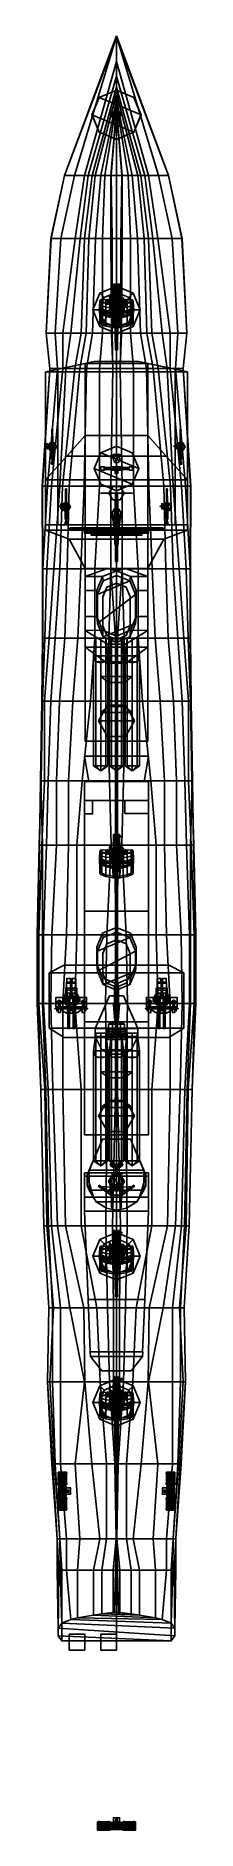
# Model space of a CAD drawing. Header units: millimetres. Extents: x -5 to 5, y -63 to 51.
import ezdxf

# ---------------------------------------------------------------- set-up
doc = ezdxf.new("R2010")
doc.units = ezdxf.units.MM
for name, color, linetype in [('barrel', 1, 'Continuous'), ('gun', 1, 'Continuous'), ('hull2', 7, 'Continuous'), ('radar', 1, 'Continuous'), ('railings', 6, 'Continuous'), ('sleeve', 5, 'Continuous'), ('turret', 2, 'Continuous')]:
    doc.layers.add(name, color=color, linetype=linetype)

msp = doc.modelspace()

# ---------------------------------------------------------------- linework, layer by layer
for points in [[(0, 50.85, 6.28), (0, 50.84, 5.78), (-2.67, 42, 3.38), (-3.3, 42, 5.14)], [(0, 50.85, 6.28), (0, 50.85, 6.28), (-3.3, 42, 5.14), (0, 42, 5.14)], [(0, 50.84, 5.78), (0, 49.22, 4.12), (-2.04, 42, 2.69), (-2.67, 42, 3.38)], [(0, 49.22, 4.12), (0, 48.3, 2.99), (-1.8, 42, 2.3), (-2.04, 42, 2.69)], [(0, 48.3, 2.99), (0, 47.6, 1.91), (-1.54, 42, 1.91), (-1.8, 42, 2.3)], [(-1.1, 46.95, 5.77), (-1.56, 45.85, 5.63), (-1.56, 45.85, 6), (-1.1, 46.95, 6)], [(1.56, 45.85, 6), (-1.1, 46.95, 6), (-1.56, 45.85, 6), (1.1, 44.75, 6)], [(0, 47.6, 1.91), (0, 47.18, 1.13), (-1.35, 42, 1.57), (-1.54, 42, 1.91)], [(0, 47.18, 1.13), (0, 46.77, 0.12), (-0.99, 42, 0.6), (-1.35, 42, 1.57)], [(0, 47.41, 5.83), (-1.1, 46.95, 5.77), (-1.1, 46.95, 6), (0, 47.41, 6)], [(1.1, 46.95, 6), (0, 47.41, 6), (-1.1, 46.95, 6), (1.56, 45.85, 6)], [(0, 46.77, 0.12), (0, 46.55, -0.52), (-0.74, 42, -0.52), (-0.99, 42, 0.6)], [(1.1, 46.95, 5.77), (0, 47.41, 5.83), (0, 47.41, 6), (1.1, 46.95, 6)], [(1.56, 45.85, 5.63), (1.1, 46.95, 5.77), (1.1, 46.95, 6), (1.56, 45.85, 6)], [(-1.56, 45.85, 5.63), (-1.1, 44.75, 5.49), (-1.1, 44.75, 6), (-1.56, 45.85, 6)], [(1.1, 44.75, 6), (-1.56, 45.85, 6), (-1.1, 44.75, 6), (0, 44.29, 6)], [(0, 46.55, -0.52), (0, 46.28, -2.23), (-0.37, 42, -2.23), (-0.74, 42, -0.52)], [(0, 46.28, -2.23), (0, 46.21, -2.78), (-0.33, 42, -2.78), (-0.37, 42, -2.23)], [(0, 46.21, -2.78), (0, 46.21, -2.78), (0, 42, -2.78), (-0.33, 42, -2.78)], [(-0.25, 45.85, 6.08), (-0.13, 46.07, 6.08), (-0.14, 46.09, 6.05), (-0.28, 45.85, 6.05)], [(-0.14, 46.09, 6), (-0.28, 45.85, 6), (-0.28, 45.85, 6.05), (-0.14, 46.09, 6.05)], [(-0.13, 45.63, 6.08), (-0.25, 45.85, 6.08), (-0.28, 45.85, 6.05), (-0.14, 45.61, 6.05)], [(-0.28, 45.85, 6), (-0.14, 45.61, 6), (-0.14, 45.61, 6.05), (-0.28, 45.85, 6.05)], [(-0.13, 46.07, 6.08), (-0.25, 45.85, 6.08), (-0.25, 45.85, 7.27), (-0.13, 46.07, 7.27)], [(-0.25, 45.85, 6.08), (-0.13, 45.63, 6.08), (-0.13, 45.63, 7.27), (-0.25, 45.85, 7.27)], [(-0.13, 46.07, 6.08), (0.12, 46.07, 6.08), (0.14, 46.09, 6.05), (-0.14, 46.09, 6.05)], [(0.14, 46.09, 6), (-0.14, 46.09, 6), (-0.14, 46.09, 6.05), (0.14, 46.09, 6.05)], [(0.12, 45.63, 6.08), (-0.13, 45.63, 6.08), (-0.14, 45.61, 6.05), (0.14, 45.61, 6.05)], [(-0.14, 45.61, 6), (0.14, 45.61, 6), (0.14, 45.61, 6.05), (-0.14, 45.61, 6.05)], [(0.12, 46.07, 6.08), (-0.13, 46.07, 6.08), (-0.13, 46.07, 7.27), (0.12, 46.07, 7.27)], [(-0.13, 45.63, 6.08), (0.12, 45.63, 6.08), (0.12, 45.63, 7.27), (-0.13, 45.63, 7.27)], [(0.12, 46.07, 6.08), (0.25, 45.85, 6.08), (0.28, 45.85, 6.05), (0.14, 46.09, 6.05)], [(0.25, 45.85, 6.08), (0.12, 46.07, 6.08), (0.12, 46.07, 7.27), (0.25, 45.85, 7.27)], [(0.12, 45.63, 6.08), (0.25, 45.85, 6.08), (0.25, 45.85, 7.27), (0.12, 45.63, 7.27)], [(0.25, 45.85, 6.08), (0.12, 45.63, 6.08), (0.14, 45.61, 6.05), (0.28, 45.85, 6.05)], [(0.28, 45.85, 6), (0.14, 46.09, 6), (0.14, 46.09, 6.05), (0.28, 45.85, 6.05)], [(0.14, 45.61, 6), (0.28, 45.85, 6), (0.28, 45.85, 6.05), (0.14, 45.61, 6.05)], [(1.1, 44.75, 5.49), (1.56, 45.85, 5.63), (1.56, 45.85, 6), (1.1, 44.75, 6)], [(-1.1, 44.75, 5.49), (0, 44.29, 5.43), (0, 44.29, 6), (-1.1, 44.75, 6)], [(0, 44.29, 5.43), (1.1, 44.75, 5.49), (1.1, 44.75, 6), (0, 44.29, 6)], [(-3.3, 42, 5.14), (-2.67, 42, 3.38), (-3.54, 38.02, 2.71), (-4.16, 38.02, 4.72)], [(0, 42, 5.14), (-3.3, 42, 5.14), (-4.16, 38.02, 4.72), (0, 38.02, 4.72)], [(-2.67, 42, 3.38), (-2.04, 42, 2.69), (-2.63, 38.02, 1.79), (-3.54, 38.02, 2.71)], [(-2.04, 42, 2.69), (-1.8, 42, 2.3), (-2.31, 38.02, 1.29), (-2.63, 38.02, 1.79)], [(-1.8, 42, 2.3), (-1.54, 42, 1.91), (-2.04, 38.02, 0.72), (-2.31, 38.02, 1.29)], [(-1.54, 42, 1.91), (-1.35, 42, 1.57), (-1.75, 38.02, 0.05), (-2.04, 38.02, 0.72)], [(-1.35, 42, 1.57), (-0.99, 42, 0.6), (-1.33, 38.02, -0.99), (-1.75, 38.02, 0.05)], [(-0.99, 42, 0.6), (-0.74, 42, -0.52), (-0.88, 38.02, -2.05), (-1.33, 38.02, -0.99)], [(-0.74, 42, -0.52), (-0.37, 42, -2.23), (-0.37, 38.02, -2.65), (-0.88, 38.02, -2.05)], [(-0.37, 42, -2.23), (-0.33, 42, -2.78), (-0.27, 38.02, -2.78), (-0.37, 38.02, -2.65)], [(-0.33, 42, -2.78), (0, 42, -2.78), (0, 38.02, -2.78), (-0.27, 38.02, -2.78)], [(-4.16, 38.02, 4.72), (-3.54, 38.02, 2.71), (-3.89, 32.02, 2.4), (-4.47, 32.02, 4.55)], [(0, 38.02, 4.72), (-4.16, 38.02, 4.72), (-4.47, 32.02, 4.55), (0, 32.02, 4.64)], [(-3.54, 38.02, 2.71), (-2.63, 38.02, 1.79), (-3.4, 32.02, 1.81), (-3.89, 32.02, 2.4)], [(-2.63, 38.02, 1.79), (-2.31, 38.02, 1.29), (-2.89, 32.02, 1.05), (-3.4, 32.02, 1.81)], [(-2.31, 38.02, 1.29), (-2.04, 38.02, 0.72), (-2.24, 32.02, -0.2), (-2.89, 32.02, 1.05)], [(-2.04, 38.02, 0.72), (-1.75, 38.02, 0.05), (-1.93, 32.02, -0.99), (-2.24, 32.02, -0.2)], [(-1.75, 38.02, 0.05), (-1.33, 38.02, -0.99), (-1.53, 32.02, -1.72), (-1.93, 32.02, -0.99)], [(-1.33, 38.02, -0.99), (-0.88, 38.02, -2.05), (-0.88, 32.02, -2.43), (-1.53, 32.02, -1.72)], [(-0.88, 38.02, -2.05), (-0.37, 38.02, -2.65), (-0.31, 32.02, -2.75), (-0.88, 32.02, -2.43)], [(-0.37, 38.02, -2.65), (-0.27, 38.02, -2.78), (-0.27, 32.02, -3.23), (-0.31, 32.02, -2.75)], [(-0.27, 38.02, -2.78), (0, 38.02, -2.78), (0, 32.02, -3.23), (-0.27, 32.02, -3.23)], [(-1.12, 33.49, 5.18), (-0.79, 34.28, 5.18), (-1.06, 34.55, 4.64), (-1.5, 33.49, 4.61)], [(-0.79, 34.28, 5.18), (-1.12, 33.49, 5.18), (-0.79, 32.7, 5.18), (0, 34.61, 5.18)], [(-0.79, 34.28, 5.18), (0, 34.61, 5.18), (0, 34.99, 4.67), (-1.06, 34.55, 4.64)], [(0, 34.61, 5.18), (-0.79, 32.7, 5.18), (0, 32.37, 5.18), (0.79, 34.28, 5.18)], [(0, 34.61, 5.18), (0.79, 34.28, 5.18), (1.06, 34.55, 4.64), (0, 34.99, 4.67)], [(0.79, 34.28, 5.18), (0, 32.37, 5.18), (0.79, 32.7, 5.18), (1.12, 33.49, 5.18)], [(0.79, 34.28, 5.18), (1.12, 33.49, 5.18), (1.5, 33.49, 4.61), (1.06, 34.55, 4.64)], [(-0.79, 32.7, 5.18), (-1.12, 33.49, 5.18), (-1.5, 33.49, 4.61), (-1.06, 32.43, 4.6)], [(1.12, 33.49, 5.18), (0.79, 32.7, 5.18), (1.06, 32.43, 4.6), (1.5, 33.49, 4.61)], [(-4.47, 32.02, 4.55), (-3.89, 32.02, 2.4), (-3.74, 29.78, 2.05), (-4.23, 29.78, 4.09)], [(0, 32.02, 4.64), (-4.47, 32.02, 4.55), (-4.23, 29.78, 4.09), (0, 29.78, 4.22)], [(-3.89, 32.02, 2.4), (-3.4, 32.02, 1.81), (-3.4, 29.78, 1.53), (-3.74, 29.78, 2.05)], [(-3.4, 32.02, 1.81), (-2.89, 32.02, 1.05), (-3.21, 29.78, 1.18), (-3.4, 29.78, 1.53)], [(-2.89, 32.02, 1.05), (-2.24, 32.02, -0.2), (-2.64, 29.78, -0.07), (-3.21, 29.78, 1.18)], [(-2.24, 32.02, -0.2), (-1.93, 32.02, -0.99), (-2.32, 29.78, -0.86), (-2.64, 29.78, -0.07)], [(-1.93, 32.02, -0.99), (-1.53, 32.02, -1.72), (-1.91, 29.78, -1.89), (-2.32, 29.78, -0.86)], [(-1.53, 32.02, -1.72), (-0.88, 32.02, -2.43), (-1.08, 29.78, -2.67), (-1.91, 29.78, -1.89)], [(-0.88, 32.02, -2.43), (-0.31, 32.02, -2.75), (-0.23, 29.78, -3.05), (-1.08, 29.78, -2.67)], [(0, 32.37, 5.18), (-0.79, 32.7, 5.18), (-1.06, 32.43, 4.6), (0, 31.99, 4.63)], [(-0.31, 32.02, -2.75), (-0.27, 32.02, -3.23), (-0.23, 29.78, -3.1), (-0.23, 29.78, -3.05)], [(-0.27, 32.02, -3.23), (0, 32.02, -3.23), (0, 29.78, -3.1), (-0.23, 29.78, -3.1)], [(0.79, 32.7, 5.18), (0, 32.37, 5.18), (0, 31.99, 4.63), (1.06, 32.43, 4.6)], [(-4.23, 29.78, 4.09), (-3.74, 29.78, 2.05), (-4.38, 22.31, 1.68), (-4.71, 22.31, 3.76)], [(0, 29.78, 4.22), (-4.23, 29.78, 4.09), (-4.71, 22.31, 3.76), (0, 22.31, 3.87)], [(4.5, 29.56, 6.46), (1.98, 30.09, 6.46), (-1.98, 30.09, 6.46), (-4.5, 29.56, 6.46)], [(-4.5, 29.56, 6.46), (-1.98, 30.09, 6.46), (1.98, 30.09, 6.46), (4.5, 29.56, 6.46)], [(-4.5, 19.87, 6.46), (-4.5, 29.56, 6.46), (4.5, 29.56, 6.46), (4.5, 19.87, 6.46)], [(4.5, 19.87, 6.46), (4.5, 29.56, 6.46), (-4.5, 29.56, 6.46), (-4.5, 19.87, 6.46)], [(-3.74, 29.78, 2.05), (-3.4, 29.78, 1.53), (-4.13, 22.31, 1.28), (-4.38, 22.31, 1.68)], [(-3.4, 29.78, 1.53), (-3.21, 29.78, 1.18), (-3.59, 22.31, -0.22), (-4.13, 22.31, 1.28)], [(-3.72, 29.73, 6.46), (-1.4, 30.21, 6.46), (-1.4, 30.21, 4.2), (-3.72, 29.73, 4.1)], [(-3.72, 19.87, 6.46), (-3.72, 29.73, 6.46), (-3.72, 29.73, 4.1), (-3.72, 19.87, 3.67)], [(-3.21, 29.78, 1.18), (-2.64, 29.78, -0.07), (-3.42, 22.31, -0.61), (-3.59, 22.31, -0.22)], [(-2.64, 29.78, -0.07), (-2.32, 29.78, -0.86), (-3.01, 22.31, -1.34), (-3.42, 22.31, -0.61)], [(-2.32, 29.78, -0.86), (-1.91, 29.78, -1.89), (-2.06, 22.31, -2.34), (-3.01, 22.31, -1.34)], [(-1.91, 29.78, -1.89), (-1.08, 29.78, -2.67), (-1.08, 22.31, -2.82), (-2.06, 22.31, -2.34)], [(1.98, 30.09, 9.07), (1.4, 30.21, 9.07), (-1.4, 30.21, 9.07), (-1.98, 30.09, 9.07)], [(-1.4, 30.21, 9.07), (-1.4, 30.21, 6.46), (-1.98, 30.09, 6.46), (-1.98, 30.09, 9.07)], [(1.98, 25.52, 9.07), (1.98, 30.09, 9.07), (-1.98, 30.09, 9.07), (-1.98, 25.52, 9.07)], [(-1.98, 30.09, 9.07), (-1.98, 30.09, 6.46), (-1.98, 25.52, 6.46), (-1.98, 25.52, 9.07)], [(1.4, 30.21, 4.2), (-1.4, 30.21, 4.2), (-1.4, 30.21, 6.46), (1.4, 30.21, 6.46)], [(1.4, 30.21, 9.07), (1.4, 30.21, 6.46), (-1.4, 30.21, 6.46), (-1.4, 30.21, 9.07)], [(-1.08, 29.78, -2.67), (-0.23, 29.78, -3.05), (-0.37, 22.31, -3), (-1.08, 22.31, -2.82)], [(-0.23, 29.78, -3.05), (-0.23, 29.78, -3.1), (-0.37, 22.31, -3.05), (-0.37, 22.31, -3)], [(-0.23, 29.78, -3.1), (0, 29.78, -3.1), (0, 22.31, -3.05), (-0.37, 22.31, -3.05)], [(3.72, 29.73, 4.1), (1.4, 30.21, 4.2), (1.4, 30.21, 6.46), (3.72, 29.73, 6.46)], [(1.98, 30.09, 6.46), (1.4, 30.21, 6.46), (1.4, 30.21, 9.07), (1.98, 30.09, 9.07)], [(1.98, 25.52, 6.46), (1.98, 30.09, 6.46), (1.98, 30.09, 9.07), (1.98, 25.52, 9.07)], [(3.72, 19.87, 3.67), (3.72, 29.73, 4.1), (3.72, 29.73, 6.46), (3.72, 19.87, 6.46)], [(-4.21, 25.06, 6.46), (-4.35, 24.82, 6.46), (-4.35, 24.82, 6.51), (-4.21, 25.06, 6.51)], [(-4.32, 24.82, 6.54), (-4.2, 25.04, 6.54), (-4.21, 25.06, 6.51), (-4.35, 24.82, 6.51)], [(-4.2, 25.04, 6.54), (-4.32, 24.82, 6.54), (-4.32, 24.82, 7.75), (-4.2, 25.04, 7.75)], [(-3.93, 25.06, 6.46), (-4.21, 25.06, 6.46), (-4.21, 25.06, 6.51), (-3.93, 25.06, 6.51)], [(-4.2, 25.04, 6.54), (-3.95, 25.04, 6.54), (-3.93, 25.06, 6.51), (-4.21, 25.06, 6.51)], [(-3.95, 25.04, 6.54), (-4.2, 25.04, 6.54), (-4.2, 25.04, 7.75), (-3.95, 25.04, 7.75)], [(-3.95, 25.04, 6.54), (-3.82, 24.82, 6.54), (-3.79, 24.82, 6.51), (-3.93, 25.06, 6.51)], [(-3.82, 24.82, 6.54), (-3.95, 25.04, 6.54), (-3.95, 25.04, 7.75), (-3.82, 24.82, 7.75)], [(-3.79, 24.82, 6.46), (-3.93, 25.06, 6.46), (-3.93, 25.06, 6.51), (-3.79, 24.82, 6.51)], [(3.16, 24.22, 8.82), (1.98, 25.52, 9.07), (-1.98, 25.52, 9.07), (-3.16, 24.22, 8.82)], [(-3.16, 24.22, 8.82), (-1.98, 25.52, 9.07), (1.98, 25.52, 9.07), (3.16, 24.22, 8.82)], [(1.98, 24.22, 8.82), (1.98, 25.52, 9.07), (-1.98, 25.52, 9.07), (-1.98, 24.22, 8.82)], [(-1.98, 25.52, 9.07), (-1.98, 25.52, 6.46), (-1.98, 24.22, 6.46), (-1.98, 24.22, 8.82)], [(1.98, 24.22, 6.46), (1.98, 25.52, 6.46), (1.98, 25.52, 9.07), (1.98, 24.22, 8.82)], [(3.93, 25.06, 6.46), (3.79, 24.82, 6.46), (3.79, 24.82, 6.51), (3.93, 25.06, 6.51)], [(3.82, 24.82, 6.54), (3.94, 25.04, 6.54), (3.93, 25.06, 6.51), (3.79, 24.82, 6.51)], [(3.94, 25.04, 6.54), (3.82, 24.82, 6.54), (3.82, 24.82, 7.75), (3.94, 25.04, 7.75)], [(4.21, 25.06, 6.46), (3.93, 25.06, 6.46), (3.93, 25.06, 6.51), (4.21, 25.06, 6.51)], [(3.94, 25.04, 6.54), (4.19, 25.04, 6.54), (4.21, 25.06, 6.51), (3.93, 25.06, 6.51)], [(4.19, 25.04, 6.54), (3.94, 25.04, 6.54), (3.94, 25.04, 7.75), (4.19, 25.04, 7.75)], [(4.19, 25.04, 6.54), (4.32, 24.82, 6.54), (4.35, 24.82, 6.51), (4.21, 25.06, 6.51)], [(4.32, 24.82, 6.54), (4.19, 25.04, 6.54), (4.19, 25.04, 7.75), (4.32, 24.82, 7.75)], [(4.35, 24.82, 6.46), (4.21, 25.06, 6.46), (4.21, 25.06, 6.51), (4.35, 24.82, 6.51)], [(-4.5, 22.73, 8.68), (-3.16, 24.22, 8.82), (3.16, 24.22, 8.82), (4.5, 22.73, 8.68)], [(4.5, 22.73, 8.68), (3.16, 24.22, 8.82), (-3.16, 24.22, 8.82), (-4.5, 22.73, 8.68)], [(-4.35, 24.82, 6.46), (-4.21, 24.58, 6.46), (-4.21, 24.58, 6.51), (-4.35, 24.82, 6.51)], [(-4.2, 24.6, 6.54), (-4.32, 24.82, 6.54), (-4.35, 24.82, 6.51), (-4.21, 24.58, 6.51)], [(-4.32, 24.82, 6.54), (-4.2, 24.6, 6.54), (-4.2, 24.6, 7.75), (-4.32, 24.82, 7.75)], [(-3.95, 24.6, 6.54), (-4.2, 24.6, 6.54), (-4.21, 24.58, 6.51), (-3.93, 24.58, 6.51)], [(-4.21, 24.58, 6.46), (-3.93, 24.58, 6.46), (-3.93, 24.58, 6.51), (-4.21, 24.58, 6.51)], [(-4.2, 24.6, 6.54), (-3.95, 24.6, 6.54), (-3.95, 24.6, 7.75), (-4.2, 24.6, 7.75)], [(-3.95, 24.6, 6.54), (-3.82, 24.82, 6.54), (-3.82, 24.82, 7.75), (-3.95, 24.6, 7.75)], [(-3.82, 24.82, 6.54), (-3.95, 24.6, 6.54), (-3.93, 24.58, 6.51), (-3.79, 24.82, 6.51)], [(-3.93, 24.58, 6.46), (-3.79, 24.82, 6.46), (-3.79, 24.82, 6.51), (-3.93, 24.58, 6.51)], [(-1.98, 24.22, 8.82), (-1.98, 24.22, 6.46), (-1.98, 22.73, 6.46), (-1.98, 22.73, 8.68)], [(1.98, 22.73, 8.68), (1.98, 24.22, 8.82), (-1.98, 24.22, 8.82), (-1.98, 22.73, 8.68)], [(-1, 24.44, 8.84), (-1.41, 23.44, 8.68), (-1.41, 23.44, 11.35), (-1, 24.44, 11.35)], [(-1.41, 23.44, 10.19), (-1, 24.44, 10.19), (-1, 24.44, 11.35), (-1.41, 23.44, 11.35)], [(1.41, 23.44, 10.19), (-1, 24.44, 10.19), (-1.41, 23.44, 10.19), (1, 22.44, 10.19)], [(0, 24.85, 8.93), (-1, 24.44, 8.84), (-1, 24.44, 11.35), (0, 24.85, 11.35)], [(-1, 24.44, 10.19), (0, 24.85, 10.19), (0, 24.85, 11.35), (-1, 24.44, 11.35)], [(1, 24.44, 10.19), (0, 24.85, 10.19), (-1, 24.44, 10.19), (1.41, 23.44, 10.19)], [(-0.11, 23.82, 10.88), (0.12, 24.22, 10.88), (-0.11, 24.22, 10.88), (-0.22, 24.02, 10.88)], [(-0.21, 24.33, 11.38), (0.23, 24.33, 11.38), (0.23, 24.28, 11.1), (-0.21, 24.28, 11.1)], [(0.12, 23.82, 10.88), (0.24, 24.02, 10.88), (0.12, 24.22, 10.88), (-0.11, 23.82, 10.88)], [(1, 24.44, 8.84), (0, 24.85, 8.93), (0, 24.85, 11.35), (1, 24.44, 11.35)], [(0, 24.85, 10.19), (1, 24.44, 10.19), (1, 24.44, 11.35), (0, 24.85, 11.35)], [(0, 24.28, 10.88), (0, 24.28, 11.1), (0, 24.33, 11.38), (0, 24.32, 10.86)], [(0, 24.03, 10.88), (0, 24.28, 10.88), (0, 24.32, 10.86), (0, 23.96, 10.85)], [(0, 23.61, 10.77), (0, 23.94, 10.88), (0, 24.03, 10.88), (0, 23.61, 10.7)], [(1.41, 23.44, 8.68), (1, 24.44, 8.84), (1, 24.44, 11.35), (1.41, 23.44, 11.35)], [(1, 24.44, 10.19), (1.41, 23.44, 10.19), (1.41, 23.44, 11.35), (1, 24.44, 11.35)], [(1.98, 22.73, 6.46), (1.98, 24.22, 6.46), (1.98, 24.22, 8.82), (1.98, 22.73, 8.68)], [(3.79, 24.82, 6.46), (3.93, 24.58, 6.46), (3.93, 24.58, 6.51), (3.79, 24.82, 6.51)], [(3.94, 24.6, 6.54), (3.82, 24.82, 6.54), (3.79, 24.82, 6.51), (3.93, 24.58, 6.51)], [(3.82, 24.82, 6.54), (3.94, 24.6, 6.54), (3.94, 24.6, 7.75), (3.82, 24.82, 7.75)], [(4.19, 24.6, 6.54), (3.94, 24.6, 6.54), (3.93, 24.58, 6.51), (4.21, 24.58, 6.51)], [(3.93, 24.58, 6.46), (4.21, 24.58, 6.46), (4.21, 24.58, 6.51), (3.93, 24.58, 6.51)], [(3.94, 24.6, 6.54), (4.19, 24.6, 6.54), (4.19, 24.6, 7.75), (3.94, 24.6, 7.75)], [(4.19, 24.6, 6.54), (4.32, 24.82, 6.54), (4.32, 24.82, 7.75), (4.19, 24.6, 7.75)], [(4.32, 24.82, 6.54), (4.19, 24.6, 6.54), (4.21, 24.58, 6.51), (4.35, 24.82, 6.51)], [(4.21, 24.58, 6.46), (4.35, 24.82, 6.46), (4.35, 24.82, 6.51), (4.21, 24.58, 6.51)], [(-1.41, 23.44, 8.68), (-1, 22.44, 8.68), (-1, 22.44, 11.35), (-1.41, 23.44, 11.35)], [(-1, 22.44, 10.19), (-1.41, 23.44, 10.19), (-1.41, 23.44, 11.35), (-1, 22.44, 11.35)], [(1, 22.44, 10.19), (-1.41, 23.44, 10.19), (-1, 22.44, 10.19), (0, 22.03, 10.19)], [(-0.78, 23.33, 11.6), (-0.99, 23.33, 11.6), (-0.99, 23.55, 11.6), (-0.78, 23.55, 11.6)], [(-0.99, 23.55, 11.6), (-0.99, 23.33, 11.6), (-0.99, 23.33, 11.82), (-0.99, 23.55, 11.82)], [(-0.78, 23.55, 11.6), (-0.99, 23.55, 11.6), (-0.99, 23.55, 11.82), (-0.78, 23.55, 11.82)], [(-0.99, 23.55, 11.82), (-0.99, 23.33, 11.82), (-0.78, 23.33, 11.82), (-0.78, 23.55, 11.82)], [(-0.78, 23.33, 11.82), (-0.99, 23.33, 11.82), (-0.99, 23.33, 11.6), (-0.78, 23.33, 11.6)], [(-0.78, 23.55, 11.82), (-0.78, 23.33, 11.82), (-0.78, 23.33, 11.6), (-0.78, 23.55, 11.6)], [(0.81, 23.51, 11.71), (0.81, 23.48, 11.65), (-0.78, 23.48, 11.65), (-0.78, 23.51, 11.71)], [(0.81, 23.48, 11.77), (0.81, 23.51, 11.71), (-0.78, 23.51, 11.71), (-0.78, 23.48, 11.77)], [(0.81, 23.48, 11.65), (0.81, 23.41, 11.65), (-0.78, 23.41, 11.65), (-0.78, 23.48, 11.65)], [(0.81, 23.41, 11.77), (0.81, 23.48, 11.77), (-0.78, 23.48, 11.77), (-0.78, 23.41, 11.77)], [(0.81, 23.41, 11.65), (0.81, 23.37, 11.71), (-0.78, 23.37, 11.71), (-0.78, 23.41, 11.65)], [(0.81, 23.37, 11.71), (0.81, 23.41, 11.77), (-0.78, 23.41, 11.77), (-0.78, 23.37, 11.71)], [(-0.35, 23.33, 11.42), (-0.35, 23.33, 11.87), (-0.35, 23.55, 11.87), (-0.35, 23.55, 11.42)], [(0.4, 23.33, 11.42), (-0.35, 23.33, 11.42), (-0.35, 23.55, 11.42), (0.4, 23.55, 11.42)], [(0, 23.59, 10.62), (-0.13, 23.52, 10.62), (-0.13, 23.37, 10.62), (0.13, 23.52, 10.62)], [(0, 23.59, 10.19), (-0.13, 23.52, 10.19), (-0.13, 23.52, 10.62), (0, 23.59, 10.62)], [(0.13, 23.52, 10.62), (-0.13, 23.37, 10.62), (0, 23.29, 10.62), (0.13, 23.37, 10.62)], [(-0.13, 23.52, 10.19), (-0.13, 23.37, 10.19), (-0.13, 23.37, 10.62), (-0.13, 23.52, 10.62)], [(-0.13, 23.37, 10.19), (0, 23.29, 10.19), (0, 23.29, 10.62), (-0.13, 23.37, 10.62)], [(0.09, 23.13, 11.04), (-0.09, 23.13, 11.04), (-0.09, 23.55, 11.04), (0.09, 23.55, 11.04)], [(0.09, 23.13, 11.25), (-0.09, 23.13, 11.25), (-0.09, 23.55, 11.25), (0.09, 23.55, 11.25)], [(0, 23.52, 10.62), (-0.07, 23.48, 10.62), (-0.07, 23.48, 11.42), (0, 23.52, 11.42)], [(-0.07, 23.48, 10.62), (-0.07, 23.4, 10.62), (-0.07, 23.4, 11.42), (-0.07, 23.48, 11.42)], [(-0.07, 23.4, 10.62), (0, 23.36, 10.62), (0, 23.36, 11.42), (-0.07, 23.4, 11.42)], [(0, 23.3, 10.95), (0, 23.14, 10.95), (-0.07, 23.18, 10.95), (-0.07, 23.26, 10.95)], [(0, 23.14, 11.36), (0, 23.3, 11.36), (-0.07, 23.26, 11.36), (-0.07, 23.18, 11.36)], [(0, 23.3, 10.95), (-0.07, 23.26, 10.95), (-0.07, 23.26, 11.36), (0, 23.3, 11.36)], [(-0.07, 23.26, 10.95), (-0.07, 23.18, 10.95), (-0.07, 23.18, 11.36), (-0.07, 23.26, 11.36)], [(-0.07, 23.18, 10.95), (0, 23.14, 10.95), (0, 23.14, 11.36), (-0.07, 23.18, 11.36)], [(0, 23.52, 10.77), (0, 23.61, 10.77), (0, 23.61, 10.7), (0, 23.52, 10.7)], [(0.13, 23.52, 10.19), (0, 23.59, 10.19), (0, 23.59, 10.62), (0.13, 23.52, 10.62)], [(0.07, 23.48, 10.62), (0, 23.52, 10.62), (0, 23.52, 11.42), (0.07, 23.48, 11.42)], [(0, 23.36, 10.62), (0.07, 23.4, 10.62), (0.07, 23.4, 11.42), (0, 23.36, 11.42)], [(0, 23.29, 10.19), (0.13, 23.37, 10.19), (0.13, 23.37, 10.62), (0, 23.29, 10.62)], [(0.07, 23.26, 10.95), (0.07, 23.18, 10.95), (0, 23.14, 10.95), (0, 23.3, 10.95)], [(0.07, 23.18, 11.36), (0.07, 23.26, 11.36), (0, 23.3, 11.36), (0, 23.14, 11.36)], [(0.07, 23.26, 10.95), (0, 23.3, 10.95), (0, 23.3, 11.36), (0.07, 23.26, 11.36)], [(0, 23.14, 10.95), (0.07, 23.18, 10.95), (0.07, 23.18, 11.36), (0, 23.14, 11.36)], [(0.07, 23.4, 10.62), (0.07, 23.48, 10.62), (0.07, 23.48, 11.42), (0.07, 23.4, 11.42)], [(0.07, 23.18, 10.95), (0.07, 23.26, 10.95), (0.07, 23.26, 11.36), (0.07, 23.18, 11.36)], [(0.13, 23.37, 10.19), (0.13, 23.52, 10.19), (0.13, 23.52, 10.62), (0.13, 23.37, 10.62)], [(0.4, 23.33, 11.42), (0.4, 23.33, 11.87), (0.4, 23.55, 11.87), (0.4, 23.55, 11.42)], [(0.81, 23.55, 11.82), (0.81, 23.33, 11.82), (1.02, 23.33, 11.82), (1.02, 23.55, 11.82)], [(1.02, 23.33, 11.6), (0.81, 23.33, 11.6), (0.81, 23.55, 11.6), (1.02, 23.55, 11.6)], [(0.81, 23.55, 11.6), (0.81, 23.33, 11.6), (0.81, 23.33, 11.82), (0.81, 23.55, 11.82)], [(1.02, 23.55, 11.6), (0.81, 23.55, 11.6), (0.81, 23.55, 11.82), (1.02, 23.55, 11.82)], [(1.02, 23.33, 11.82), (0.81, 23.33, 11.82), (0.81, 23.33, 11.6), (1.02, 23.33, 11.6)], [(1, 22.44, 8.68), (1.41, 23.44, 8.68), (1.41, 23.44, 11.35), (1, 22.44, 11.35)], [(1.41, 23.44, 10.19), (1, 22.44, 10.19), (1, 22.44, 11.35), (1.41, 23.44, 11.35)], [(1.02, 23.55, 11.82), (1.02, 23.33, 11.82), (1.02, 23.33, 11.6), (1.02, 23.55, 11.6)], [(-4.71, 22.31, 3.76), (-4.38, 22.31, 1.68), (-4.68, 17.08, 2.72), (-4.69, 17.08, 3.58)], [(0, 22.31, 3.87), (-4.71, 22.31, 3.76), (-4.69, 17.08, 3.58), (0, 17.08, 3.69)], [(-4.38, 22.31, 1.68), (-4.13, 22.31, 1.28), (-4.42, 17.08, 1.1), (-4.68, 17.08, 2.72)], [(4.5, 19.53, 8.68), (4.5, 22.73, 8.68), (-4.5, 22.73, 8.68), (-4.5, 19.53, 8.68)], [(-4.5, 19.53, 8.68), (-4.5, 22.73, 8.68), (4.5, 22.73, 8.68), (4.5, 19.53, 8.68)], [(-4.13, 22.31, 1.28), (-3.59, 22.31, -0.22), (-3.98, 17.08, -0.35), (-4.42, 17.08, 1.1)], [(-3.59, 22.31, -0.22), (-3.42, 22.31, -0.61), (-3.59, 17.08, -1.13), (-3.98, 17.08, -0.35)], [(-3.42, 22.31, -0.61), (-3.01, 22.31, -1.34), (-3.13, 17.08, -1.84), (-3.59, 17.08, -1.13)], [(-3.01, 22.31, -1.34), (-2.06, 22.31, -2.34), (-2.27, 17.08, -2.45), (-3.13, 17.08, -1.84)], [(-2.06, 22.31, -2.34), (-1.08, 22.31, -2.82), (-1.38, 17.08, -2.81), (-2.27, 17.08, -2.45)], [(1.98, 19.87, 8.68), (1.98, 22.73, 8.68), (-1.98, 22.73, 8.68), (-1.98, 19.87, 8.68)], [(-1.98, 22.73, 8.68), (-1.98, 22.73, 6.46), (-1.98, 19.87, 6.46), (-1.98, 19.87, 8.68)], [(-1.08, 22.31, -2.82), (-0.37, 22.31, -3), (-0.37, 17.08, -2.97), (-1.38, 17.08, -2.81)], [(-1, 22.44, 8.68), (0, 22.03, 8.68), (0, 22.03, 11.35), (-1, 22.44, 11.35)], [(0, 22.03, 10.19), (-1, 22.44, 10.19), (-1, 22.44, 11.35), (0, 22.03, 11.35)], [(-0.24, 22.3, 12.98), (-0.48, 21.88, 12.98), (-0.48, 21.88, 13.45), (-0.24, 22.3, 13.45)], [(0.24, 22.3, 13.45), (-0.24, 22.3, 13.45), (-0.48, 21.88, 13.45), (0.48, 21.88, 13.45)], [(0.48, 21.88, 12.98), (-0.48, 21.88, 12.98), (-0.24, 22.3, 12.98), (0.24, 22.3, 12.98)], [(-0.48, 21.88, 12.98), (-0.24, 21.46, 12.98), (-0.24, 21.46, 13.45), (-0.48, 21.88, 13.45)], [(0.48, 21.88, 13.45), (-0.48, 21.88, 13.45), (-0.24, 21.46, 13.45), (0.24, 21.46, 13.45)], [(0.24, 21.46, 12.98), (-0.24, 21.46, 12.98), (-0.48, 21.88, 12.98), (0.48, 21.88, 12.98)], [(-0.37, 22.31, -3), (-0.37, 22.31, -3.05), (-0.37, 17.08, -3.03), (-0.37, 17.08, -2.97)], [(-0.37, 22.31, -3.05), (0, 22.31, -3.05), (0, 17.08, -3.03), (-0.37, 17.08, -3.03)], [(0.24, 22.3, 12.98), (-0.24, 22.3, 12.98), (-0.24, 22.3, 13.45), (0.24, 22.3, 13.45)], [(0, 21.98, 16.58), (-0.1, 21.88, 16.58), (-0.1, 21.88, 16.78), (0, 21.98, 16.78)], [(0, 21.78, 16.78), (0.1, 21.88, 16.78), (0, 21.98, 16.78), (-0.1, 21.88, 16.78)], [(-0.1, 21.88, 16.58), (0, 21.98, 16.58), (0.1, 21.88, 16.58), (0, 21.78, 16.58)], [(-0.1, 21.88, 16.58), (0, 21.78, 16.58), (0, 21.78, 16.78), (-0.1, 21.88, 16.78)], [(0, 20.11, 16.61), (-0.07, 20.1, 16.68), (-0.07, 21.88, 16.68), (0, 21.78, 16.61)], [(-0.07, 20.1, 16.68), (0, 20.1, 16.75), (0, 21.78, 16.75), (-0.07, 21.88, 16.68)], [(0, 22.03, 8.68), (1, 22.44, 8.68), (1, 22.44, 11.35), (0, 22.03, 11.35)], [(1, 22.44, 10.19), (0, 22.03, 10.19), (0, 22.03, 11.35), (1, 22.44, 11.35)], [(0.1, 21.88, 16.58), (0, 21.98, 16.58), (0, 21.98, 16.78), (0.1, 21.88, 16.78)], [(0.07, 20.1, 16.68), (0, 20.11, 16.61), (0, 21.78, 16.61), (0.07, 21.88, 16.68)], [(0, 20.1, 16.75), (0.07, 20.1, 16.68), (0.07, 21.88, 16.68), (0, 21.78, 16.75)], [(0, 21.78, 16.58), (0.1, 21.88, 16.58), (0.1, 21.88, 16.78), (0, 21.78, 16.78)], [(0.48, 21.88, 12.98), (0.24, 22.3, 12.98), (0.24, 22.3, 13.45), (0.48, 21.88, 13.45)], [(0.24, 21.46, 12.98), (0.48, 21.88, 12.98), (0.48, 21.88, 13.45), (0.24, 21.46, 13.45)], [(1.98, 19.87, 6.46), (1.98, 22.73, 6.46), (1.98, 22.73, 8.68), (1.98, 19.87, 8.68)], [(-3.45, 21.01, 8.76), (-3.33, 21.23, 8.76), (-3.34, 21.25, 8.73), (-3.48, 21.01, 8.73)], [(-3.34, 21.25, 8.68), (-3.48, 21.01, 8.68), (-3.48, 21.01, 8.73), (-3.34, 21.25, 8.73)], [(-3.33, 20.79, 8.76), (-3.45, 21.01, 8.76), (-3.48, 21.01, 8.73), (-3.34, 20.77, 8.73)], [(-3.48, 21.01, 8.68), (-3.34, 20.77, 8.68), (-3.34, 20.77, 8.73), (-3.48, 21.01, 8.73)], [(-3.33, 21.23, 8.76), (-3.45, 21.01, 8.76), (-3.45, 21.01, 10.1), (-3.33, 21.23, 10.1)], [(-3.45, 21.01, 8.76), (-3.33, 20.79, 8.76), (-3.33, 20.79, 10.1), (-3.45, 21.01, 10.1)], [(-3.33, 21.23, 8.76), (-3.08, 21.23, 8.76), (-3.06, 21.25, 8.73), (-3.34, 21.25, 8.73)], [(-3.06, 21.25, 8.68), (-3.34, 21.25, 8.68), (-3.34, 21.25, 8.73), (-3.06, 21.25, 8.73)], [(-3.08, 20.79, 8.76), (-3.33, 20.79, 8.76), (-3.34, 20.77, 8.73), (-3.06, 20.77, 8.73)], [(-3.34, 20.77, 8.68), (-3.06, 20.77, 8.68), (-3.06, 20.77, 8.73), (-3.34, 20.77, 8.73)], [(-3.08, 21.23, 8.76), (-3.33, 21.23, 8.76), (-3.33, 21.23, 10.1), (-3.08, 21.23, 10.1)], [(-3.33, 20.79, 8.76), (-3.08, 20.79, 8.76), (-3.08, 20.79, 10.1), (-3.33, 20.79, 10.1)], [(-3.08, 21.23, 8.76), (-2.95, 21.01, 8.76), (-2.92, 21.01, 8.73), (-3.06, 21.25, 8.73)], [(-2.95, 21.01, 8.76), (-3.08, 21.23, 8.76), (-3.08, 21.23, 10.1), (-2.95, 21.01, 10.1)], [(-2.95, 21.01, 8.76), (-3.08, 20.79, 8.76), (-3.06, 20.77, 8.73), (-2.92, 21.01, 8.73)], [(-3.08, 20.79, 8.76), (-2.95, 21.01, 8.76), (-2.95, 21.01, 10.1), (-3.08, 20.79, 10.1)], [(-2.92, 21.01, 8.68), (-3.06, 21.25, 8.68), (-3.06, 21.25, 8.73), (-2.92, 21.01, 8.73)], [(-3.06, 20.77, 8.68), (-2.92, 21.01, 8.68), (-2.92, 21.01, 8.73), (-3.06, 20.77, 8.73)], [(-0.15, 20.87, 8.68), (-0.3, 20.61, 8.68), (-0.15, 19.66, 20.03), (-0.08, 19.79, 20.03)], [(-0.3, 20.61, 8.68), (-0.15, 20.35, 8.68), (-0.08, 19.53, 20.03), (-0.15, 19.66, 20.03)], [(-0.24, 21.46, 12.98), (0.24, 21.46, 12.98), (0.24, 21.46, 13.45), (-0.24, 21.46, 13.45)], [(0.15, 20.87, 8.68), (-0.15, 20.87, 8.68), (-0.08, 19.79, 20.03), (0.07, 19.79, 20.03)], [(-0.09, 20.42, 13.31), (0, 20.42, 13.4), (0, 21.47, 13.4), (-0.09, 21.47, 13.31)], [(0, 20.43, 13.22), (-0.09, 20.42, 13.31), (-0.09, 21.47, 13.31), (0, 21.47, 13.22)], [(-0.07, 19.61, 20.1), (0, 19.61, 20.17), (0, 21.06, 20.16), (-0.06, 21.06, 20.1)], [(0, 19.61, 20.03), (-0.07, 19.61, 20.1), (-0.06, 21.06, 20.1), (0, 21.06, 20.04)], [(0, 21.06, 20.16), (0.06, 21.06, 20.1), (0, 21.06, 20.04), (-0.06, 21.06, 20.1)], [(0, 20.42, 13.4), (0.09, 20.42, 13.31), (0.09, 21.47, 13.31), (0, 21.47, 13.4)], [(0.09, 20.42, 13.31), (0, 20.43, 13.22), (0, 21.47, 13.22), (0.09, 21.47, 13.31)], [(0, 19.8, 16.6), (0, 20.14, 16.27), (0, 21.42, 17.12), (0, 18.37, 17.12)], [(0, 18.37, 17.12), (0, 21.42, 17.12), (0, 20.14, 16.27), (0, 19.8, 16.6)], [(0, 19.61, 20.17), (0.07, 19.61, 20.1), (0.06, 21.06, 20.1), (0, 21.06, 20.16)], [(0.07, 19.61, 20.1), (0, 19.61, 20.03), (0, 21.06, 20.04), (0.06, 21.06, 20.1)], [(0.3, 20.61, 8.68), (0.15, 20.87, 8.68), (0.07, 19.79, 20.03), (0.15, 19.66, 20.03)], [(0.15, 20.35, 8.68), (0.3, 20.61, 8.68), (0.15, 19.66, 20.03), (0.07, 19.53, 20.03)], [(3.06, 21.25, 8.68), (2.92, 21.01, 8.68), (2.92, 21.01, 8.73), (3.06, 21.25, 8.73)], [(2.95, 21.01, 8.76), (3.07, 21.23, 8.76), (3.06, 21.25, 8.73), (2.92, 21.01, 8.73)], [(2.92, 21.01, 8.68), (3.06, 20.77, 8.68), (3.06, 20.77, 8.73), (2.92, 21.01, 8.73)], [(3.07, 20.79, 8.76), (2.95, 21.01, 8.76), (2.92, 21.01, 8.73), (3.06, 20.77, 8.73)], [(3.07, 21.23, 8.76), (2.95, 21.01, 8.76), (2.95, 21.01, 10.1), (3.07, 21.23, 10.1)], [(2.95, 21.01, 8.76), (3.07, 20.79, 8.76), (3.07, 20.79, 10.1), (2.95, 21.01, 10.1)], [(3.34, 21.25, 8.68), (3.06, 21.25, 8.68), (3.06, 21.25, 8.73), (3.34, 21.25, 8.73)], [(3.07, 21.23, 8.76), (3.32, 21.23, 8.76), (3.34, 21.25, 8.73), (3.06, 21.25, 8.73)], [(3.32, 20.79, 8.76), (3.07, 20.79, 8.76), (3.06, 20.77, 8.73), (3.34, 20.77, 8.73)], [(3.06, 20.77, 8.68), (3.34, 20.77, 8.68), (3.34, 20.77, 8.73), (3.06, 20.77, 8.73)], [(3.32, 21.23, 8.76), (3.07, 21.23, 8.76), (3.07, 21.23, 10.1), (3.32, 21.23, 10.1)], [(3.07, 20.79, 8.76), (3.32, 20.79, 8.76), (3.32, 20.79, 10.1), (3.07, 20.79, 10.1)], [(3.32, 21.23, 8.76), (3.45, 21.01, 8.76), (3.48, 21.01, 8.73), (3.34, 21.25, 8.73)], [(3.45, 21.01, 8.76), (3.32, 21.23, 8.76), (3.32, 21.23, 10.1), (3.45, 21.01, 10.1)], [(3.32, 20.79, 8.76), (3.45, 21.01, 8.76), (3.45, 21.01, 10.1), (3.32, 20.79, 10.1)], [(3.45, 21.01, 8.76), (3.32, 20.79, 8.76), (3.34, 20.77, 8.73), (3.48, 21.01, 8.73)], [(3.48, 21.01, 8.68), (3.34, 21.25, 8.68), (3.34, 21.25, 8.73), (3.48, 21.01, 8.73)], [(3.34, 20.77, 8.68), (3.48, 21.01, 8.68), (3.48, 21.01, 8.73), (3.34, 20.77, 8.73)], [(-3, 18.97, 8.68), (-4.5, 19.53, 8.68), (4.5, 19.53, 8.68), (3, 18.97, 8.68)], [(3, 18.97, 8.68), (4.5, 19.53, 8.68), (-4.5, 19.53, 8.68), (-3, 18.97, 8.68)], [(3.72, 19.87, 6.46), (-3.72, 19.87, 6.46), (-3.72, 19.87, 3.67), (3.72, 19.87, 3.67)], [(0, 19.61, 20.17), (0, 19.68, 20.1), (-2.96, 19.67, 20.1), (-2.96, 19.61, 20.16)], [(0, 19.68, 20.1), (0, 19.61, 20.03), (-2.96, 19.61, 20.04), (-2.96, 19.67, 20.1)], [(-2.96, 19.61, 20.04), (-2.96, 19.55, 20.1), (-2.96, 19.61, 20.16), (-2.96, 19.67, 20.1)], [(0, 19.54, 20.1), (0, 19.61, 20.17), (-2.96, 19.61, 20.16), (-2.96, 19.55, 20.1)], [(0, 19.61, 20.03), (0, 19.54, 20.1), (-2.96, 19.55, 20.1), (-2.96, 19.61, 20.04)], [(-2.04, 19.38, 22.76), (-2.04, 19.43, 22.81), (2.04, 19.43, 22.81), (2.04, 19.38, 22.76)], [(-2.04, 19.43, 22.81), (-2.04, 19.38, 22.86), (2.04, 19.38, 22.86), (2.04, 19.43, 22.81)], [(-2.04, 19.38, 22.76), (-2.04, 19.33, 22.81), (-2.04, 19.38, 22.86), (-2.04, 19.43, 22.81)], [(-2.04, 19.33, 22.81), (-2.04, 19.38, 22.76), (2.04, 19.38, 22.76), (2.04, 19.33, 22.81)], [(-2.04, 19.38, 22.86), (-2.04, 19.33, 22.81), (2.04, 19.33, 22.81), (2.04, 19.38, 22.86)], [(1.98, 19.87, 6.46), (1.98, 19.87, 8.68), (-1.98, 19.87, 8.68), (-1.98, 19.87, 6.46)], [(-1.98, 12.11, 6.46), (-1.98, 19.87, 6.46), (1.98, 19.87, 6.46), (1.98, 12.11, 6.46)], [(1.98, 12.11, 6.46), (1.98, 19.87, 6.46), (-1.98, 19.87, 6.46), (-1.98, 12.11, 6.46)], [(-0.15, 20.35, 8.68), (0.15, 20.35, 8.68), (0.07, 19.53, 20.03), (-0.08, 19.53, 20.03)], [(0.15, 19.66, 20.03), (0.07, 19.79, 20.03), (-0.08, 19.79, 20.03), (-0.15, 19.66, 20.03)], [(0.07, 19.53, 20.03), (0.15, 19.66, 20.03), (-0.15, 19.66, 20.03), (-0.08, 19.53, 20.03)], [(0, 18.73, 8.68), (-0.1, 18.63, 8.68), (-0.1, 19.92, 16.95), (0, 20.02, 16.95)], [(-0.1, 18.63, 8.68), (0, 18.53, 8.68), (0, 19.82, 16.95), (-0.1, 19.92, 16.95)], [(0, 19.71, 20.03), (-0.09, 19.62, 20.03), (-0.04, 19.02, 26.85), (0, 19.06, 26.85)], [(-0.09, 19.62, 20.03), (0, 19.53, 20.03), (0, 18.98, 26.85), (-0.04, 19.02, 26.85)], [(-0.07, 19.37, 13.34), (0, 19.47, 13.41), (0, 20.01, 13.41), (-0.07, 20.02, 13.34)], [(0, 19.45, 13.27), (-0.07, 19.37, 13.34), (-0.07, 20.02, 13.34), (0, 20.02, 13.27)], [(0, 19.61, 20.17), (-0.07, 19.61, 20.1), (-0.06, 17.54, 20.1), (0, 17.54, 20.16)], [(-0.07, 19.61, 20.1), (0, 19.61, 20.03), (0, 17.54, 20.04), (-0.06, 17.54, 20.1)], [(0.1, 18.63, 8.68), (0, 18.73, 8.68), (0, 20.02, 16.95), (0.1, 19.92, 16.95)], [(0, 19.47, 13.41), (0.07, 19.37, 13.34), (0.07, 20.02, 13.34), (0, 20.01, 13.41)], [(0.07, 19.37, 13.34), (0, 19.45, 13.27), (0, 20.02, 13.27), (0.07, 20.02, 13.34)], [(0, 18.53, 8.68), (0.1, 18.63, 8.68), (0.1, 19.92, 16.95), (0, 19.82, 16.95)], [(0.09, 19.62, 20.03), (0, 19.71, 20.03), (0, 19.06, 26.85), (0.04, 19.02, 26.85)], [(0, 19.68, 20.1), (0, 19.61, 20.17), (2.96, 19.61, 20.16), (2.96, 19.67, 20.1)], [(0, 19.61, 20.03), (0, 19.68, 20.1), (2.96, 19.67, 20.1), (2.96, 19.61, 20.04)], [(0, 19.53, 20.03), (0.09, 19.62, 20.03), (0.04, 19.02, 26.85), (0, 18.98, 26.85)], [(0, 19.61, 20.17), (0, 19.54, 20.1), (2.96, 19.55, 20.1), (2.96, 19.61, 20.16)], [(0, 19.54, 20.1), (0, 19.61, 20.03), (2.96, 19.61, 20.04), (2.96, 19.55, 20.1)], [(0.07, 19.61, 20.1), (0, 19.61, 20.17), (0, 17.54, 20.16), (0.06, 17.54, 20.1)], [(0, 19.61, 20.03), (0.07, 19.61, 20.1), (0.06, 17.54, 20.1), (0, 17.54, 20.04)], [(2.04, 19.43, 22.81), (2.04, 19.38, 22.86), (2.04, 19.33, 22.81), (2.04, 19.38, 22.76)], [(2.96, 19.61, 20.16), (2.96, 19.55, 20.1), (2.96, 19.61, 20.04), (2.96, 19.67, 20.1)], [(1.98, 17.1, 8.68), (3, 18.97, 8.68), (-3, 18.97, 8.68), (-1.98, 17.1, 8.68)], [(-1.98, 17.1, 8.68), (-3, 18.97, 8.68), (3, 18.97, 8.68), (1.98, 17.1, 8.68)], [(-1.61, 19.32, 23.97), (-1.61, 19.27, 24.02), (1.61, 19.27, 24.02), (1.61, 19.32, 23.97)], [(-1.61, 19.27, 23.92), (-1.61, 19.32, 23.97), (1.61, 19.32, 23.97), (1.61, 19.27, 23.92)], [(-1.61, 19.27, 23.92), (-1.61, 19.22, 23.97), (-1.61, 19.27, 24.02), (-1.61, 19.32, 23.97)], [(-1.61, 19.27, 24.02), (-1.61, 19.22, 23.97), (1.61, 19.22, 23.97), (1.61, 19.27, 24.02)], [(-1.61, 19.22, 23.97), (-1.61, 19.27, 23.92), (1.61, 19.27, 23.92), (1.61, 19.22, 23.97)], [(0, 18.73, 3.75), (-0.1, 18.63, 3.73), (-0.1, 18.63, 8.68), (0, 18.73, 8.68)], [(-0.1, 18.63, 3.73), (0, 18.53, 3.74), (0, 18.53, 8.68), (-0.1, 18.63, 8.68)], [(0.04, 19.02, 26.85), (0, 19.06, 26.85), (-0.04, 19.02, 26.85), (0, 18.98, 26.85)], [(0.1, 18.63, 3.73), (0, 18.73, 3.75), (0, 18.73, 8.68), (0.1, 18.63, 8.68)], [(0, 18.53, 3.74), (0.1, 18.63, 3.73), (0.1, 18.63, 8.68), (0, 18.53, 8.68)], [(1.61, 19.32, 23.97), (1.61, 19.27, 24.02), (1.61, 19.22, 23.97), (1.61, 19.27, 23.92)], [(-4.69, 17.08, 3.58), (-4.68, 17.08, 2.72), (-4.68, 12.69, 2.79), (-4.69, 12.69, 3.34)], [(0, 17.08, 3.69), (-4.69, 17.08, 3.58), (-4.69, 12.69, 3.34), (0, 12.69, 3.5)], [(-4.68, 17.08, 2.72), (-4.42, 17.08, 1.1), (-4.54, 12.69, 0.95), (-4.68, 12.69, 2.79)], [(-4.42, 17.08, 1.1), (-3.98, 17.08, -0.35), (-4.27, 12.69, -0.33), (-4.54, 12.69, 0.95)], [(-3.98, 17.08, -0.35), (-3.59, 17.08, -1.13), (-3.9, 12.69, -1.27), (-4.27, 12.69, -0.33)], [(-3.59, 17.08, -1.13), (-3.13, 17.08, -1.84), (-3.28, 12.69, -2.04), (-3.9, 12.69, -1.27)], [(-3.13, 17.08, -1.84), (-2.27, 17.08, -2.45), (-2.45, 12.69, -2.49), (-3.28, 12.69, -2.04)], [(-2.27, 17.08, -2.45), (-1.38, 17.08, -2.81), (-1.38, 12.69, -2.85), (-2.45, 12.69, -2.49)], [(1.98, 6.15, 4.27), (1.98, 17.1, 4.27), (-1.98, 17.1, 4.27), (-1.98, 6.15, 4.27)], [(-1.98, 17.1, 4.27), (-1.98, 17.1, 3.52), (-1.98, 6.15, 3.27), (-1.98, 6.15, 4.27)], [(1.98, 17.1, 4.27), (1.98, 17.1, 3.52), (-1.98, 17.1, 3.52), (-1.98, 17.1, 4.27)], [(-0.58, 17.1, 4.27), (-1.98, 16.6, 4.27), (-0.88, 16.59, 5.12), (0, 16.96, 5.12)], [(-1.38, 17.08, -2.81), (-0.37, 17.08, -2.97), (-0.48, 12.69, -3.01), (-1.38, 12.69, -2.85)], [(0, 16.96, 5.12), (0.58, 17.1, 4.27), (-0.58, 17.1, 4.27), (0, 16.96, 5.12)], [(-0.37, 17.08, -2.97), (-0.37, 17.08, -3.03), (-0.07, 12.69, -3.07), (-0.48, 12.69, -3.01)], [(-0.37, 17.08, -3.03), (0, 17.08, -3.03), (0, 12.69, -3.07), (-0.07, 12.69, -3.07)], [(0, 17.54, 20.04), (0.06, 17.54, 20.1), (0, 17.54, 20.16), (-0.06, 17.54, 20.1)], [(0.88, 16.59, 5.12), (1.98, 16.6, 4.27), (0.58, 17.1, 4.27), (0, 16.96, 5.12)], [(1.98, 6.15, 3.27), (1.98, 17.1, 3.52), (1.98, 17.1, 4.27), (1.98, 6.15, 4.27)], [(-1.98, 16.6, 4.27), (-1.98, 15.71, 4.27), (-1.25, 15.71, 5.12), (-0.88, 16.59, 5.12)], [(-0.88, 16.59, 7.9), (-1.25, 15.71, 7.9), (-1.2, 15.46, 12.36), (-0.85, 16.31, 12.44)], [(-0.88, 16.59, 5.12), (-1.25, 15.71, 5.12), (-1.25, 15.71, 7.9), (-0.88, 16.59, 7.9)], [(-1.2, 15.46, 12.36), (0.85, 16.31, 12.44), (0, 16.66, 12.47), (-0.85, 16.31, 12.44)], [(-1.2, 13.62, 12.2), (1.2, 15.46, 12.36), (0.85, 16.31, 12.44), (-1.2, 15.46, 12.36)], [(0, 16.96, 7.9), (-0.88, 16.59, 7.9), (-0.85, 16.31, 12.44), (0, 16.66, 12.47)], [(0, 16.96, 5.12), (-0.88, 16.59, 5.12), (-0.88, 16.59, 7.9), (0, 16.96, 7.9)], [(-0.62, 15.92, 12.4), (0, 16.17, 12.42), (0, 16.17, 13.93), (-0.62, 15.92, 13.86)], [(0, 16.17, 12.42), (-0.62, 15.92, 12.4), (-0.62, 15.92, 13.86), (0, 16.17, 13.93)], [(0.88, 16.59, 7.9), (0, 16.96, 7.9), (0, 16.66, 12.47), (0.85, 16.31, 12.44)], [(0.88, 16.59, 5.12), (0, 16.96, 5.12), (0, 16.96, 7.9), (0.88, 16.59, 7.9)], [(0, 16.17, 12.42), (0.62, 15.92, 12.4), (0.62, 15.92, 13.86), (0, 16.17, 13.93)], [(0.62, 15.92, 12.4), (0, 16.17, 12.42), (0, 16.17, 13.93), (0.62, 15.92, 13.86)], [(1.25, 15.71, 7.9), (0.88, 16.59, 7.9), (0.85, 16.31, 12.44), (1.2, 15.46, 12.36)], [(1.25, 15.71, 5.12), (1.98, 15.71, 4.27), (1.98, 16.6, 4.27), (0.88, 16.59, 5.12)], [(1.25, 15.71, 5.12), (0.88, 16.59, 5.12), (0.88, 16.59, 7.9), (1.25, 15.71, 7.9)], [(-1.25, 15.71, 5.12), (-1.98, 15.71, 4.27), (-1.98, 14.07, 4.27), (-1.25, 14.07, 5.12)], [(-1.25, 15.71, 7.9), (-1.25, 14.07, 7.9), (-1.2, 13.62, 12.2), (-1.2, 15.46, 12.36)], [(-1.25, 15.71, 5.12), (-1.25, 14.07, 5.12), (-1.25, 14.07, 7.9), (-1.25, 15.71, 7.9)], [(-0.85, 12.77, 12.14), (1.2, 13.62, 12.2), (1.2, 15.46, 12.36), (-1.2, 13.62, 12.2)], [(-0.87, 15.3, 12.33), (-0.62, 15.92, 12.4), (-0.62, 15.92, 13.86), (-0.87, 15.3, 13.61)], [(-0.62, 15.92, 12.4), (-0.87, 15.3, 12.33), (-0.87, 15.3, 13.61), (-0.62, 15.92, 13.86)], [(-0.87, 13.47, 12.18), (-0.87, 15.3, 12.33), (-0.87, 15.3, 13.61), (-0.87, 13.47, 12.93)], [(-0.87, 15.3, 12.33), (-0.87, 13.47, 12.18), (-0.87, 13.47, 12.93), (-0.87, 15.3, 13.61)], [(0.62, 15.92, 12.4), (0.87, 15.3, 12.33), (0.87, 15.3, 13.61), (0.62, 15.92, 13.86)], [(0.87, 15.3, 12.33), (0.62, 15.92, 12.4), (0.62, 15.92, 13.86), (0.87, 15.3, 13.61)], [(0.87, 15.3, 12.33), (0.87, 13.47, 12.18), (0.87, 13.47, 12.93), (0.87, 15.3, 13.61)], [(0.87, 13.47, 12.18), (0.87, 15.3, 12.33), (0.87, 15.3, 13.61), (0.87, 13.47, 12.93)], [(1.25, 14.07, 7.9), (1.25, 15.71, 7.9), (1.2, 15.46, 12.36), (1.2, 13.62, 12.2)], [(1.25, 14.07, 5.12), (1.25, 15.71, 5.12), (1.25, 15.71, 7.9), (1.25, 14.07, 7.9)], [(1.98, 14.07, 4.27), (1.98, 15.71, 4.27), (1.25, 15.71, 5.12), (1.25, 14.07, 5.12)], [(-1.25, 14.07, 5.12), (-1.98, 14.07, 4.27), (-1.98, 13.18, 4.27), (-0.88, 13.19, 5.12)], [(-1.25, 14.07, 7.9), (-0.88, 13.19, 7.9), (-0.85, 12.77, 12.14), (-1.2, 13.62, 12.2)], [(-1.25, 14.07, 5.12), (-0.88, 13.19, 5.12), (-0.88, 13.19, 7.9), (-1.25, 14.07, 7.9)], [(0.88, 13.19, 7.9), (1.25, 14.07, 7.9), (1.2, 13.62, 12.2), (0.85, 12.77, 12.14)], [(0.88, 13.19, 5.12), (1.25, 14.07, 5.12), (1.25, 14.07, 7.9), (0.88, 13.19, 7.9)], [(1.98, 13.18, 4.27), (1.98, 14.07, 4.27), (1.25, 14.07, 5.12), (0.88, 13.19, 5.12)], [(-4.68, 12.69, 2.79), (-4.54, 12.69, 0.95), (-4.69, 8.7, 0.42), (-4.74, 8.7, 1.15)], [(-4.69, 12.69, 3.34), (-4.68, 12.69, 2.79), (-4.74, 8.7, 1.15), (-4.74, 8.7, 3.3)], [(0, 12.69, 3.5), (-4.69, 12.69, 3.34), (-4.74, 8.7, 3.3), (0, 8.7, 3.46)], [(-4.54, 12.69, 0.95), (-4.27, 12.69, -0.33), (-4.57, 8.7, -0.37), (-4.69, 8.7, 0.42)], [(-4.27, 12.69, -0.33), (-3.9, 12.69, -1.27), (-4.16, 8.7, -1.48), (-4.57, 8.7, -0.37)], [(-3.9, 12.69, -1.27), (-3.28, 12.69, -2.04), (-3.62, 8.7, -2.08), (-4.16, 8.7, -1.48)], [(-3.28, 12.69, -2.04), (-2.45, 12.69, -2.49), (-2.77, 8.7, -2.53), (-3.62, 8.7, -2.08)], [(-2.45, 12.69, -2.49), (-1.38, 12.69, -2.85), (-1.64, 8.7, -2.83), (-2.77, 8.7, -2.53)], [(-0.88, 13.19, 5.12), (-1.98, 13.18, 4.27), (-0.58, 12.31, 4.27), (0, 12.82, 5.12)], [(-1.38, 12.69, -2.85), (-0.48, 12.69, -3.01), (-0.56, 8.7, -2.99), (-1.64, 8.7, -2.83)], [(-0.88, 13.19, 7.9), (0, 12.82, 7.9), (0, 12.42, 12.11), (-0.85, 12.77, 12.14)], [(-0.88, 13.19, 5.12), (0, 12.82, 5.12), (0, 12.82, 7.9), (-0.88, 13.19, 7.9)], [(-0.62, 12.85, 12.14), (-0.87, 13.47, 12.18), (-0.87, 13.47, 12.93), (-0.62, 12.85, 12.68)], [(-0.87, 13.47, 12.18), (-0.62, 12.85, 12.14), (-0.62, 12.85, 12.68), (-0.87, 13.47, 12.93)], [(0, 12.42, 12.11), (0.85, 12.77, 12.14), (1.2, 13.62, 12.2), (-0.85, 12.77, 12.14)], [(0, 12.6, 12.12), (-0.62, 12.85, 12.14), (-0.62, 12.85, 12.68), (0, 12.6, 12.59)], [(-0.62, 12.85, 12.14), (0, 12.6, 12.12), (0, 12.6, 12.59), (-0.62, 12.85, 12.68)], [(0, 12.82, 5.12), (-0.58, 12.31, 4.27), (0.58, 12.31, 4.27), (0, 12.82, 5.12)], [(-0.48, 12.69, -3.01), (-0.07, 12.69, -3.07), (-0.07, 8.7, -3), (-0.56, 8.7, -2.99)], [(-0.07, 12.69, -3.07), (0, 12.69, -3.07), (0, 8.7, -3.02), (-0.07, 8.7, -3)], [(0, 12.82, 7.9), (0.88, 13.19, 7.9), (0.85, 12.77, 12.14), (0, 12.42, 12.11)], [(0, 12.82, 5.12), (0.88, 13.19, 5.12), (0.88, 13.19, 7.9), (0, 12.82, 7.9)], [(0.58, 12.31, 4.27), (1.98, 13.18, 4.27), (0.88, 13.19, 5.12), (0, 12.82, 5.12)], [(0.62, 12.85, 12.14), (0, 12.6, 12.12), (0, 12.6, 12.59), (0.62, 12.85, 12.68)], [(0, 12.6, 12.12), (0.62, 12.85, 12.14), (0.62, 12.85, 12.68), (0, 12.6, 12.59)], [(0.87, 13.47, 12.18), (0.62, 12.85, 12.14), (0.62, 12.85, 12.68), (0.87, 13.47, 12.93)], [(0.62, 12.85, 12.14), (0.87, 13.47, 12.18), (0.87, 13.47, 12.93), (0.62, 12.85, 12.68)], [(-0.6, 11.1, 6.46), (-1.98, 12.11, 6.46), (1.98, 12.11, 6.46), (0.6, 11.1, 6.46)], [(0.6, 11.1, 6.46), (1.98, 12.11, 6.46), (-1.98, 12.11, 6.46), (-0.6, 11.1, 6.46)], [(-4.74, 8.7, 1.15), (-4.69, 8.7, 0.42), (-4.78, 3.64, -0.41), (-4.82, 3.64, 0.21)], [(-4.74, 8.7, 3.3), (-4.74, 8.7, 1.15), (-4.82, 3.64, 0.21), (-4.79, 3.64, 3.14)], [(0, 8.7, 3.46), (-4.74, 8.7, 3.3), (-4.79, 3.64, 3.14), (0, 3.64, 3.3)], [(-4.69, 8.7, 0.42), (-4.57, 8.7, -0.37), (-4.57, 3.64, -1.24), (-4.78, 3.64, -0.41)], [(-4.57, 8.7, -0.37), (-4.16, 8.7, -1.48), (-4.33, 3.64, -1.64), (-4.57, 3.64, -1.24)], [(-4.16, 8.7, -1.48), (-3.62, 8.7, -2.08), (-3.81, 3.64, -2.19), (-4.33, 3.64, -1.64)], [(-3.62, 8.7, -2.08), (-2.77, 8.7, -2.53), (-3.04, 3.64, -2.51), (-3.81, 3.64, -2.19)], [(-2.77, 8.7, -2.53), (-1.64, 8.7, -2.83), (-2.18, 3.64, -2.71), (-3.04, 3.64, -2.51)], [(-1.64, 8.7, -2.83), (-0.56, 8.7, -2.99), (-0.45, 3.64, -2.89), (-2.18, 3.64, -2.71)], [(-0.56, 8.7, -2.99), (-0.07, 8.7, -3), (-0.07, 3.64, -2.93), (-0.45, 3.64, -2.89)], [(-0.07, 8.7, -3), (0, 8.7, -3.02), (0, 3.64, -2.94), (-0.07, 3.64, -2.93)], [(-1.98, 6.15, 4.27), (-1.98, 6.15, 3.27), (1.98, 6.15, 3.27), (1.98, 6.15, 4.27)], [(1.75, 3.6, 5.51), (2.04, 5.2, 6.92), (-2.04, 5.2, 6.92), (-1.75, 3.6, 5.51)], [(-1.75, 3.6, 5.51), (-2.04, 5.2, 6.92), (2.04, 5.2, 6.92), (1.75, 3.6, 5.51)], [(-4.78, 3.64, -0.41), (-4.57, 3.64, -1.24), (-4.73, -0.43, -1.17), (-4.9, -0.43, -0.46)], [(-4.82, 3.64, 0.21), (-4.78, 3.64, -0.41), (-4.9, -0.43, -0.46), (-4.89, -0.43, 1.61)], [(-4.79, 3.64, 3.14), (-4.82, 3.64, 0.21), (-4.89, -0.43, 1.61), (-4.69, -0.43, 3.07)], [(0, 3.64, 3.3), (-4.79, 3.64, 3.14), (-4.69, -0.43, 3.07), (0, -0.43, 3.2)], [(-4.57, 3.64, -1.24), (-4.33, 3.64, -1.64), (-4.43, -0.43, -1.84), (-4.73, -0.43, -1.17)], [(-4.33, 3.64, -1.64), (-3.81, 3.64, -2.19), (-3.81, -0.43, -2.29), (-4.43, -0.43, -1.84)], [(-3.81, 3.64, -2.19), (-3.04, 3.64, -2.51), (-3.04, -0.43, -2.61), (-3.81, -0.43, -2.29)], [(-3.04, 3.64, -2.51), (-2.18, 3.64, -2.71), (-2.52, -0.43, -2.7), (-3.04, -0.43, -2.61)], [(-2.18, 3.64, -2.71), (-0.45, 3.64, -2.89), (-0.33, -0.43, -2.97), (-2.52, -0.43, -2.7)], [(2.04, 3.6, 5.66), (-2.04, 3.6, 5.66), (-2.04, 2.41, 5.66), (2.04, 2.41, 5.66)], [(2.04, 3.6, 3.2), (-2.04, 3.6, 3.2), (-2.04, 3.6, 5.66), (2.04, 3.6, 5.66)], [(-2.04, 2.41, 5.66), (-2.04, 3.6, 5.66), (-2.04, 3.6, 3.2), (-2.04, 2.41, 3.2)], [(-0.45, 3.64, -2.89), (-0.07, 3.64, -2.93), (-0.07, -0.43, -2.98), (-0.33, -0.43, -2.97)], [(-0.07, 3.64, -2.93), (0, 3.64, -2.94), (0, -0.43, -3.04), (-0.07, -0.43, -2.98)], [(2.04, 2.41, 3.2), (2.04, 3.6, 3.2), (2.04, 3.6, 5.66), (2.04, 2.41, 5.66)], [(2.04, 2.41, 5.66), (-2.04, 2.41, 5.66), (-2.04, 2.41, 4.45), (2.04, 2.41, 4.45)], [(-1.52, 2.41, 5.45), (-2.04, 2.41, 5.45), (-2.04, 1.55, 5.45), (-1.52, 1.55, 5.45)], [(-2.04, 1.55, 5.45), (-2.04, 2.41, 5.45), (-2.04, 2.41, 4.45), (-2.04, 1.55, 4.45)], [(2.04, 2.41, 4.45), (-2.04, 2.41, 4.45), (-2.04, -4.61, 4.45), (2.04, -4.61, 4.45)], [(-2.04, -4.61, 4.45), (-2.04, 2.41, 4.45), (-2.04, 2.41, 3.2), (-2.04, -4.61, 3)], [(-1.52, 1.55, 4.45), (-1.52, 2.41, 4.45), (-1.52, 2.41, 5.45), (-1.52, 1.55, 5.45)], [(2.04, 2.41, 5.45), (0.52, 2.41, 5.45), (0.52, 1.58, 5.45), (2.04, 1.58, 5.45)], [(0.52, 1.58, 5.45), (0.52, 2.41, 5.45), (0.52, 2.41, 4.45), (0.52, 1.58, 4.45)], [(2.04, 1.58, 4.45), (2.04, 2.41, 4.45), (2.04, 2.41, 5.45), (2.04, 1.58, 5.45)], [(2.04, -4.61, 3), (2.04, 2.41, 3.2), (2.04, 2.41, 4.45), (2.04, -4.61, 4.45)], [(-1.52, 1.55, 5.45), (-2.04, 1.55, 5.45), (-2.04, 1.55, 4.45), (-1.52, 1.55, 4.45)], [(2.04, 1.58, 5.45), (0.52, 1.58, 5.45), (0.52, 1.58, 4.45), (2.04, 1.58, 4.45)], [(-4.9, -0.43, -0.46), (-4.73, -0.43, -1.17), (-4.93, -6.12, -1.25), (-5.04, -6.12, -0.63)], [(-4.89, -0.43, 1.61), (-4.9, -0.43, -0.46), (-5.04, -6.12, -0.63), (-4.98, -6.12, 1.08)], [(-4.69, -0.43, 3.07), (-4.89, -0.43, 1.61), (-4.98, -6.12, 1.08), (-4.69, -6.12, 2.89)], [(-4.73, -0.43, -1.17), (-4.43, -0.43, -1.84), (-4.62, -6.12, -1.92), (-4.93, -6.12, -1.25)], [(0, -0.43, 3.2), (-4.69, -0.43, 3.07), (-4.69, -6.12, 2.89), (0, -6.12, 3.04)], [(-4.43, -0.43, -1.84), (-3.81, -0.43, -2.29), (-4.11, -6.12, -2.37), (-4.62, -6.12, -1.92)], [(-3.81, -0.43, -2.29), (-3.04, -0.43, -2.61), (-3.17, -6.12, -2.69), (-4.11, -6.12, -2.37)], [(-3.04, -0.43, -2.61), (-2.52, -0.43, -2.7), (-2.52, -6.12, -2.81), (-3.17, -6.12, -2.69)], [(-2.52, -0.43, -2.7), (-0.33, -0.43, -2.97), (-0.62, -6.12, -3.05), (-2.52, -6.12, -2.81)], [(-0.33, -0.43, -2.97), (-0.07, -0.43, -2.98), (-0.07, -6.12, -3.06), (-0.62, -6.12, -3.05)], [(-0.07, -0.43, -2.98), (0, -0.43, -3.04), (0, -6.12, -3.12), (-0.07, -6.12, -3.06)], [(2.04, -4.61, 5.22), (-2.04, -4.61, 5.22), (-2.04, -11.63, 5.22), (2.04, -11.63, 5.22)], [(-2.04, -11.63, 5.22), (-2.04, -4.61, 5.22), (-2.04, -4.61, 2.97), (-2.04, -11.63, 2.94)], [(2.04, -4.61, 4.45), (-2.04, -4.61, 4.45), (-2.04, -4.61, 5.22), (2.04, -4.61, 5.22)], [(0, -5.64, 5.22), (-0.88, -6.01, 5.22), (-0.85, -6.29, 9.76), (0, -5.94, 9.79)], [(0.88, -6.01, 5.22), (0, -5.64, 5.22), (0, -5.94, 9.79), (0.85, -6.29, 9.76)], [(2.04, -11.63, 2.94), (2.04, -4.61, 2.97), (2.04, -4.61, 5.22), (2.04, -11.63, 5.22)], [(-4.98, -6.12, 1.08), (-5.04, -6.12, -0.63), (-5.04, -10.47, -0.6), (-4.96, -10.47, 1.48)], [(-5.04, -6.12, -0.63), (-4.93, -6.12, -1.25), (-4.93, -10.47, -1.22), (-5.04, -10.47, -0.6)], [(-4.69, -6.12, 2.89), (-4.98, -6.12, 1.08), (-4.96, -10.47, 1.48), (-4.69, -10.47, 2.92)], [(-4.93, -6.12, -1.25), (-4.62, -6.12, -1.92), (-4.62, -10.47, -1.89), (-4.93, -10.47, -1.22)], [(0, -6.12, 3.04), (-4.69, -6.12, 2.89), (-4.69, -10.47, 2.92), (0, -10.47, 3.07)], [(-4.62, -6.12, -1.92), (-4.11, -6.12, -2.37), (-4.17, -10.47, -2.34), (-4.62, -10.47, -1.89)], [(-4.11, -6.12, -2.37), (-3.17, -6.12, -2.69), (-3.4, -10.47, -2.66), (-4.17, -10.47, -2.34)], [(-3.17, -6.12, -2.69), (-2.52, -6.12, -2.81), (-2.65, -10.47, -2.78), (-3.4, -10.47, -2.66)], [(-2.52, -6.12, -2.81), (-0.62, -6.12, -3.05), (-0.7, -10.47, -3.06), (-2.65, -10.47, -2.78)], [(-0.88, -6.01, 5.22), (-1.25, -6.89, 5.22), (-1.2, -7.14, 9.68), (-0.85, -6.29, 9.76)], [(-1.2, -7.14, 9.68), (0.85, -6.29, 9.76), (0, -5.94, 9.79), (-0.85, -6.29, 9.76)], [(-1.2, -8.41, 9.52), (1.2, -7.14, 9.68), (0.85, -6.29, 9.76), (-1.2, -7.14, 9.68)], [(-0.62, -6.68, 9.72), (-0.87, -7.3, 9.65), (-0.87, -7.3, 10.93), (-0.62, -6.68, 11.18)], [(-0.87, -7.3, 9.65), (-0.62, -6.68, 9.72), (-0.62, -6.68, 11.18), (-0.87, -7.3, 10.93)], [(-0.62, -6.12, -3.05), (-0.07, -6.12, -3.06), (-0.07, -10.47, -3.07), (-0.7, -10.47, -3.06)], [(0, -6.43, 9.74), (-0.62, -6.68, 9.72), (-0.62, -6.68, 11.18), (0, -6.43, 11.25)], [(-0.62, -6.68, 9.72), (0, -6.43, 9.74), (0, -6.43, 11.25), (-0.62, -6.68, 11.18)], [(-0.07, -6.12, -3.06), (0, -6.12, -3.12), (0, -10.47, -3.09), (-0.07, -10.47, -3.07)], [(0.62, -6.68, 9.72), (0, -6.43, 9.74), (0, -6.43, 11.25), (0.62, -6.68, 11.18)], [(0, -6.43, 9.74), (0.62, -6.68, 9.72), (0.62, -6.68, 11.18), (0, -6.43, 11.25)], [(0.87, -7.3, 9.65), (0.62, -6.68, 9.72), (0.62, -6.68, 11.18), (0.87, -7.3, 10.93)], [(0.62, -6.68, 9.72), (0.87, -7.3, 9.65), (0.87, -7.3, 10.93), (0.62, -6.68, 11.18)], [(1.25, -6.89, 5.22), (0.88, -6.01, 5.22), (0.85, -6.29, 9.76), (1.2, -7.14, 9.68)], [(-1.25, -6.89, 5.22), (-1.25, -7.96, 5.22), (-1.2, -8.41, 9.52), (-1.2, -7.14, 9.68)], [(-0.85, -9.26, 9.46), (1.2, -8.41, 9.52), (1.2, -7.14, 9.68), (-1.2, -8.41, 9.52)], [(-0.87, -7.3, 9.65), (-0.87, -8.56, 9.5), (-0.87, -8.56, 10.45), (-0.87, -7.3, 10.93)], [(-0.87, -8.56, 9.5), (-0.87, -7.3, 9.65), (-0.87, -7.3, 10.93), (-0.87, -8.56, 10.45)], [(0.87, -8.56, 9.5), (0.87, -7.3, 9.65), (0.87, -7.3, 10.93), (0.87, -8.56, 10.45)], [(0.87, -7.3, 9.65), (0.87, -8.56, 9.5), (0.87, -8.56, 10.45), (0.87, -7.3, 10.93)], [(1.25, -7.96, 5.22), (1.25, -6.89, 5.22), (1.2, -7.14, 9.68), (1.2, -8.41, 9.52)], [(-4.27, -8.52, 5.22), (-3.32, -8.03, 5.22), (3.32, -8.03, 5.22), (4.27, -8.52, 5.22)], [(4.27, -8.52, 5.22), (3.32, -8.03, 5.22), (-3.32, -8.03, 5.22), (-4.27, -8.52, 5.22)], [(4.27, -12.02, 5.22), (4.27, -8.52, 5.22), (-4.27, -8.52, 5.22), (-4.27, -12.02, 5.22)], [(-4.27, -12.02, 5.22), (-4.27, -8.52, 5.22), (4.27, -8.52, 5.22), (4.27, -12.02, 5.22)], [(-1.25, -7.96, 5.22), (-0.88, -8.84, 5.22), (-0.85, -9.26, 9.46), (-1.2, -8.41, 9.52)], [(-0.88, -8.84, 5.22), (0, -9.21, 5.22), (0, -9.61, 9.43), (-0.85, -9.26, 9.46)], [(-0.87, -8.56, 9.5), (-0.62, -9.18, 9.46), (-0.62, -9.18, 10.28), (-0.87, -8.56, 10.45)], [(-0.62, -9.18, 9.46), (-0.87, -8.56, 9.5), (-0.87, -8.56, 10.45), (-0.62, -9.18, 10.28)], [(0, -9.61, 9.43), (0.85, -9.26, 9.46), (1.2, -8.41, 9.52), (-0.85, -9.26, 9.46)], [(0, -9.21, 5.22), (0.88, -8.84, 5.22), (0.85, -9.26, 9.46), (0, -9.61, 9.43)], [(0.62, -9.18, 9.46), (0.87, -8.56, 9.5), (0.87, -8.56, 10.45), (0.62, -9.18, 10.28)], [(0.87, -8.56, 9.5), (0.62, -9.18, 9.46), (0.62, -9.18, 10.28), (0.87, -8.56, 10.45)], [(0.88, -8.84, 5.22), (1.25, -7.96, 5.22), (1.2, -8.41, 9.52), (0.85, -9.26, 9.46)], [(0.44, -9.98, 7.38), (1.35, -12.04, 7.38), (-1.35, -12.04, 7.38), (-0.44, -9.98, 7.38)], [(-0.44, -9.98, 7.38), (-1.35, -12.04, 7.38), (1.35, -12.04, 7.38), (0.44, -9.98, 7.38)], [(-0.62, -9.18, 9.46), (0, -9.43, 9.44), (0, -9.43, 10.21), (-0.62, -9.18, 10.28)], [(0, -9.43, 9.44), (-0.62, -9.18, 9.46), (-0.62, -9.18, 10.28), (0, -9.43, 10.21)], [(0, -9.21, 5.22), (-0.12, -9.33, 5.22), (-0.12, -11.2, 12.28), (0, -11.08, 12.28)], [(-0.12, -9.33, 5.22), (0, -9.45, 5.22), (0, -11.29, 12.28), (-0.12, -11.2, 12.28)], [(0, -9.43, 9.44), (0.62, -9.18, 9.46), (0.62, -9.18, 10.28), (0, -9.43, 10.21)], [(0.62, -9.18, 9.46), (0, -9.43, 9.44), (0, -9.43, 10.21), (0.62, -9.18, 10.28)], [(0.12, -9.33, 5.22), (0, -9.21, 5.22), (0, -11.08, 12.28), (0.12, -11.2, 12.28)], [(0, -9.45, 5.22), (0.12, -9.33, 5.22), (0.12, -11.2, 12.28), (0, -11.29, 12.28)], [(-4.96, -10.47, 1.48), (-5.04, -10.47, -0.6), (-4.79, -15.92, -0.69), (-4.79, -15.92, 0.75)], [(-5.04, -10.47, -0.6), (-4.93, -10.47, -1.22), (-4.55, -15.92, -1.27), (-4.79, -15.92, -0.69)], [(-4.69, -10.47, 2.92), (-4.96, -10.47, 1.48), (-4.79, -15.92, 0.75), (-4.48, -15.92, 2.81)], [(-4.93, -10.47, -1.22), (-4.62, -10.47, -1.89), (-4.33, -15.92, -1.69), (-4.55, -15.92, -1.27)], [(0, -10.47, 3.07), (-4.69, -10.47, 2.92), (-4.48, -15.92, 2.81), (0, -15.92, 2.97)], [(-4.62, -10.47, -1.89), (-4.17, -10.47, -2.34), (-4.04, -15.92, -1.97), (-4.33, -15.92, -1.69)], [(-4.17, -10.47, -2.34), (-3.4, -10.47, -2.66), (-3.4, -15.92, -2.3), (-4.04, -15.92, -1.97)], [(-3.4, -10.47, -2.66), (-2.65, -10.47, -2.78), (-2.25, -15.92, -2.64), (-3.4, -15.92, -2.3)], [(-2.65, -10.47, -2.78), (-0.7, -10.47, -3.06), (-0.59, -15.92, -2.97), (-2.25, -15.92, -2.64)], [(-0.7, -10.47, -3.06), (-0.07, -10.47, -3.07), (-0.07, -15.92, -2.98), (-0.59, -15.92, -2.97)], [(0, -10.35, 5.22), (-0.18, -10.53, 5.22), (-0.1, -11.58, 16.28), (0, -11.48, 16.28)], [(-0.18, -10.53, 5.22), (0, -10.71, 5.22), (0, -11.68, 16.28), (-0.1, -11.58, 16.28)], [(0, -11.14, 5.22), (-0.16, -11.3, 5.22), (-0.16, -11.3, 7.38), (0, -11.14, 7.38)], [(-0.16, -11.3, 5.22), (0, -11.46, 5.22), (0, -11.46, 7.38), (-0.16, -11.3, 7.38)], [(-0.07, -10.47, -3.07), (0, -10.47, -3.09), (0, -15.92, -3.05), (-0.07, -15.92, -2.98)], [(0.18, -10.53, 5.22), (0, -10.35, 5.22), (0, -11.48, 16.28), (0.1, -11.58, 16.28)], [(0, -10.71, 5.22), (0.18, -10.53, 5.22), (0.1, -11.58, 16.28), (0, -11.68, 16.28)], [(0.16, -11.3, 5.22), (0, -11.14, 5.22), (0, -11.14, 7.38), (0.16, -11.3, 7.38)], [(0, -11.46, 5.22), (0.16, -11.3, 5.22), (0.16, -11.3, 7.38), (0, -11.46, 7.38)], [(-4.27, -12.02, 5.22), (-3.32, -12.62, 5.22), (3.32, -12.62, 5.22), (4.27, -12.02, 5.22)], [(4.27, -12.02, 5.22), (3.32, -12.62, 5.22), (-3.32, -12.62, 5.22), (-4.27, -12.02, 5.22)], [(2.04, -11.63, 5.22), (-2.04, -11.63, 5.22), (-2.04, -11.63, 3.75), (2.04, -11.63, 3.75)], [(2.04, -11.63, 3.75), (-2.04, -11.63, 3.75), (-2.04, -18.78, 3.75), (2.04, -18.78, 3.75)], [(-2.04, -18.78, 3.75), (-2.04, -11.63, 3.75), (-2.04, -11.63, 2.94), (-2.04, -18.78, 2.86)], [(1.35, -12.04, 7.38), (1.35, -12.56, 7.38), (-1.35, -12.56, 7.38), (-1.35, -12.04, 7.38)], [(-1.35, -12.04, 7.38), (-1.35, -12.56, 7.38), (1.35, -12.56, 7.38), (1.35, -12.04, 7.38)], [(-0.6, -12.13, 8.71), (-0.6, -12.26, 8.84), (0.6, -12.26, 8.84), (0.6, -12.13, 8.71)], [(-0.6, -12.26, 8.58), (-0.6, -12.13, 8.71), (0.6, -12.13, 8.71), (0.6, -12.26, 8.58)], [(-0.6, -12.13, 8.71), (-0.6, -12.26, 8.58), (-0.6, -12.39, 8.71), (-0.6, -12.26, 8.84)], [(-0.6, -12.26, 8.84), (-0.6, -12.39, 8.71), (0.6, -12.39, 8.71), (0.6, -12.26, 8.84)], [(-0.6, -12.39, 8.71), (-0.6, -12.26, 8.58), (0.6, -12.26, 8.58), (0.6, -12.39, 8.71)], [(-0.56, -12.43, 8.89), (-0.56, -12.1, 8.89), (-0.56, -12.06, 8.71), (-0.56, -12.48, 8.71)], [(-0.56, -12.48, 8.71), (-0.56, -12.06, 8.71), (-0.56, -12.1, 8.89), (-0.56, -12.43, 8.89)], [(-0.56, -12.48, 8.71), (-0.56, -12.06, 8.71), (-0.56, -12.06, 8.06), (-0.56, -12.48, 8.06)], [(-0.56, -12.48, 8.06), (-0.56, -12.06, 8.06), (-0.56, -12.06, 8.71), (-0.56, -12.48, 8.71)], [(0.56, -12.48, 8.06), (0.56, -12.06, 8.06), (-0.56, -12.06, 8.06), (-0.56, -12.48, 8.06)], [(-0.56, -12.48, 8.06), (-0.56, -12.06, 8.06), (0.56, -12.06, 8.06), (0.56, -12.48, 8.06)], [(-0.5, -11.77, 8.71), (-0.25, -11.77, 9.14), (0, -11.54, 8.71)], [(-0.25, -11.77, 8.28), (-0.5, -11.77, 8.71), (0, -11.54, 8.71)], [(-0.5, -12.56, 8.71), (-0.25, -12.56, 9.14), (-0.25, -11.77, 9.14), (-0.5, -11.77, 8.71)], [(-0.25, -12.56, 8.28), (-0.5, -12.56, 8.71), (-0.5, -11.77, 8.71), (-0.25, -11.77, 8.28)], [(-0.25, -11.77, 9.14), (0.25, -11.77, 9.14), (0, -11.54, 8.71)], [(0.25, -11.77, 8.28), (-0.25, -11.77, 8.28), (0, -11.54, 8.71)], [(-0.25, -12.56, 9.14), (0.25, -12.56, 9.14), (0.25, -11.77, 9.14), (-0.25, -11.77, 9.14)], [(0.25, -12.56, 8.28), (-0.25, -12.56, 8.28), (-0.25, -11.77, 8.28), (0.25, -11.77, 8.28)], [(0, -12.06, 7.38), (-0.21, -12.27, 7.38), (-0.21, -12.27, 8.06), (0, -12.06, 8.06)], [(-0.21, -12.27, 7.38), (0, -12.48, 7.38), (0, -12.48, 8.06), (-0.21, -12.27, 8.06)], [(0, -11.68, 16.28), (0.1, -11.58, 16.28), (0, -11.48, 16.28), (-0.1, -11.58, 16.28)], [(0.25, -11.77, 9.14), (0.5, -11.77, 8.71), (0, -11.54, 8.71)], [(0.5, -11.77, 8.71), (0.25, -11.77, 8.28), (0, -11.54, 8.71)], [(0.21, -12.27, 7.38), (0, -12.06, 7.38), (0, -12.06, 8.06), (0.21, -12.27, 8.06)], [(0, -12.48, 7.38), (0.21, -12.27, 7.38), (0.21, -12.27, 8.06), (0, -12.48, 8.06)], [(0.25, -12.56, 9.14), (0.5, -12.56, 8.71), (0.5, -11.77, 8.71), (0.25, -11.77, 9.14)], [(0.5, -12.56, 8.71), (0.25, -12.56, 8.28), (0.25, -11.77, 8.28), (0.5, -11.77, 8.71)], [(0.56, -12.48, 8.71), (0.56, -12.06, 8.71), (0.56, -12.06, 8.06), (0.56, -12.48, 8.06)], [(0.56, -12.48, 8.06), (0.56, -12.06, 8.06), (0.56, -12.06, 8.71), (0.56, -12.48, 8.71)], [(0.56, -12.43, 8.89), (0.56, -12.1, 8.89), (0.56, -12.06, 8.71), (0.56, -12.48, 8.71)], [(0.56, -12.48, 8.71), (0.56, -12.06, 8.71), (0.56, -12.1, 8.89), (0.56, -12.43, 8.89)], [(0.6, -12.26, 8.84), (0.6, -12.39, 8.71), (0.6, -12.26, 8.58), (0.6, -12.13, 8.71)], [(2.04, -18.78, 2.86), (2.04, -11.63, 2.94), (2.04, -11.63, 3.75), (2.04, -18.78, 3.75)], [(-1.35, -12.56, 7.38), (-0.92, -13.39, 7.38), (0.92, -13.39, 7.38), (1.35, -12.56, 7.38)], [(1.35, -12.56, 7.38), (0.92, -13.39, 7.38), (-0.92, -13.39, 7.38), (-1.35, -12.56, 7.38)], [(0.92, -13.39, 7.38), (0.44, -13.67, 7.38), (-0.44, -13.67, 7.38), (-0.92, -13.39, 7.38)], [(-0.92, -13.39, 7.38), (-0.44, -13.67, 7.38), (0.44, -13.67, 7.38), (0.92, -13.39, 7.38)], [(-0.55, -12.75, 8.71), (-0.28, -12.75, 9.19), (-0.28, -12.56, 9.19), (-0.55, -12.56, 8.71)], [(-0.28, -12.75, 8.23), (-0.55, -12.75, 8.71), (-0.55, -12.56, 8.71), (-0.28, -12.56, 8.23)], [(-0.28, -12.56, 9.19), (0.27, -12.56, 9.19), (0.55, -12.56, 8.71), (-0.55, -12.56, 8.71)], [(-0.55, -12.56, 8.71), (0.55, -12.56, 8.71), (0.27, -12.56, 8.23), (-0.28, -12.56, 8.23)], [(-0.55, -12.75, 8.71), (0.55, -12.75, 8.71), (0.27, -12.75, 9.19), (-0.28, -12.75, 9.19)], [(-0.28, -12.75, 8.23), (0.27, -12.75, 8.23), (0.55, -12.75, 8.71), (-0.55, -12.75, 8.71)], [(-0.28, -12.75, 9.19), (0.27, -12.75, 9.19), (0.27, -12.56, 9.19), (-0.28, -12.56, 9.19)], [(0.27, -12.75, 8.23), (-0.28, -12.75, 8.23), (-0.28, -12.56, 8.23), (0.27, -12.56, 8.23)], [(0.27, -12.75, 9.19), (0.55, -12.75, 8.71), (0.55, -12.56, 8.71), (0.27, -12.56, 9.19)], [(0.55, -12.75, 8.71), (0.27, -12.75, 8.23), (0.27, -12.56, 8.23), (0.55, -12.56, 8.71)], [(-4.79, -15.92, -0.69), (-4.55, -15.92, -1.27), (-4.41, -24.54, -0.64), (-4.61, -24.54, -0.1)], [(-4.48, -15.92, 2.81), (-4.79, -15.92, 0.75), (-4.61, -24.54, 1.14), (-4.31, -24.54, 3)], [(-4.79, -15.92, 0.75), (-4.79, -15.92, -0.69), (-4.61, -24.54, -0.1), (-4.61, -24.54, 1.14)], [(-4.55, -15.92, -1.27), (-4.33, -15.92, -1.69), (-4.13, -24.54, -1.1), (-4.41, -24.54, -0.64)], [(0, -15.92, 2.97), (-4.48, -15.92, 2.81), (-4.31, -24.54, 3), (0, -24.54, 3.09)], [(-4.33, -15.92, -1.69), (-4.04, -15.92, -1.97), (-3.74, -24.54, -1.4), (-4.13, -24.54, -1.1)], [(-4.04, -15.92, -1.97), (-3.4, -15.92, -2.3), (-3.24, -24.54, -1.71), (-3.74, -24.54, -1.4)], [(-3.4, -15.92, -2.3), (-2.25, -15.92, -2.64), (-2.25, -24.54, -2.16), (-3.24, -24.54, -1.71)], [(-2.25, -15.92, -2.64), (-0.59, -15.92, -2.97), (-0.67, -24.54, -2.77), (-2.25, -24.54, -2.16)], [(-0.59, -15.92, -2.97), (-0.07, -15.92, -2.98), (-0.26, -24.54, -2.89), (-0.67, -24.54, -2.77)], [(-0.07, -15.92, -2.98), (0, -15.92, -3.05), (0, -24.54, -2.98), (-0.26, -24.54, -2.89)], [(2.04, -18.78, 3.75), (-2.04, -18.78, 3.75), (-2.04, -18.78, 2.86), (2.04, -18.78, 2.86)], [(1.73, -21.03, 5.97), (0.89, -19.05, 5.97), (-0.89, -19.05, 5.97), (-1.73, -21.03, 5.97)], [(-1.73, -21.03, 5.97), (-0.89, -19.05, 5.97), (0.89, -19.05, 5.97), (1.73, -21.03, 5.97)], [(2.02, -21.2, 2.96), (-2.02, -21.2, 2.96), (-2.02, -21.2, 3.84), (2.02, -21.2, 3.84)], [(-2.02, -23.63, 3.84), (-2.02, -21.2, 3.84), (-2.02, -21.2, 2.96), (-2.02, -23.63, 3.02)], [(2.02, -21.2, 3.84), (-2.02, -21.2, 3.84), (-2.02, -21.41, 3.84), (2.02, -21.41, 3.84)], [(-1.46, -22.73, 5.97), (-1.86, -21.41, 5.97), (-2.02, -21.41, 3.84), (-2.02, -22.73, 3.84)], [(2.02, -21.41, 3.84), (-2.02, -21.41, 3.84), (-1.86, -21.41, 5.97), (1.86, -21.41, 5.97)], [(-1.86, -21.99, 5.97), (-1.86, -21.35, 5.97), (-1.73, -21.03, 5.97), (-1.73, -22.29, 5.97)], [(-1.73, -22.29, 5.97), (-1.73, -21.03, 5.97), (-1.86, -21.35, 5.97), (-1.86, -21.99, 5.97)], [(1.73, -22.29, 5.97), (1.73, -21.03, 5.97), (-1.73, -21.03, 5.97), (-1.73, -22.29, 5.97)], [(-1.73, -22.29, 5.97), (-1.73, -21.03, 5.97), (1.73, -21.03, 5.97), (1.73, -22.29, 5.97)], [(-0.41, -21.74, 6.75), (-0.21, -21.38, 6.75), (-0.25, -21.31, 5.97), (-0.5, -21.74, 5.97)], [(-0.41, -21.74, 6.75), (-0.21, -22.1, 6.75), (0.2, -22.1, 6.75), (-0.21, -21.38, 6.75)], [(-0.21, -21.38, 6.75), (0.2, -21.38, 6.75), (0.25, -21.31, 5.97), (-0.25, -21.31, 5.97)], [(-0.21, -21.38, 6.75), (0.2, -22.1, 6.75), (0.41, -21.74, 6.75), (0.2, -21.38, 6.75)], [(0.2, -21.38, 6.75), (0.41, -21.74, 6.75), (0.5, -21.74, 5.97), (0.25, -21.31, 5.97)], [(2.02, -22.73, 3.84), (2.02, -21.41, 3.84), (1.86, -21.41, 5.97), (1.46, -22.73, 5.97)], [(1.73, -22.29, 5.97), (1.73, -21.03, 5.97), (1.86, -21.35, 5.97), (1.86, -21.99, 5.97)], [(1.86, -21.99, 5.97), (1.86, -21.35, 5.97), (1.73, -21.03, 5.97), (1.73, -22.29, 5.97)], [(2.02, -23.63, 3.02), (2.02, -21.2, 2.96), (2.02, -21.2, 3.84), (2.02, -23.63, 3.84)], [(2.02, -22.73, 3.84), (-2.02, -22.73, 3.84), (-2.02, -23.63, 3.84), (2.02, -23.63, 3.84)], [(1.46, -22.73, 5.97), (-1.46, -22.73, 5.97), (-2.02, -22.73, 3.84), (2.02, -22.73, 3.84)], [(1.29, -23.02, 5.97), (1.73, -22.29, 5.97), (-1.73, -22.29, 5.97), (-1.29, -23.02, 5.97)], [(-1.29, -23.02, 5.97), (-1.73, -22.29, 5.97), (1.73, -22.29, 5.97), (1.29, -23.02, 5.97)], [(-0.21, -22.1, 6.75), (-0.41, -21.74, 6.75), (-0.5, -21.74, 5.97), (-0.25, -22.17, 5.97)], [(0.2, -22.1, 6.75), (-0.21, -22.1, 6.75), (-0.25, -22.17, 5.97), (0.25, -22.17, 5.97)], [(0.41, -21.74, 6.75), (0.2, -22.1, 6.75), (0.25, -22.17, 5.97), (0.5, -21.74, 5.97)], [(2.02, -23.63, 4.18), (-2.02, -23.63, 4.18), (-1.79, -29.22, 4.18), (1.79, -29.22, 4.18)], [(2.02, -23.63, 3.84), (-2.02, -23.63, 3.84), (-2.02, -23.63, 4.18), (2.02, -23.63, 4.18)], [(-1.79, -29.22, 4.18), (-2.02, -23.63, 4.18), (-2.02, -23.63, 3.02), (-1.79, -29.22, 3.02)], [(-0.63, -23.43, 5.97), (-1.29, -23.02, 5.97), (0, -23.02, 5.97), (0, -23.55, 5.97)], [(0, -23.55, 5.97), (0, -23.02, 5.97), (-1.29, -23.02, 5.97), (-0.63, -23.43, 5.97)], [(0, -23.55, 5.97), (0, -23.02, 5.97), (1.29, -23.02, 5.97), (0.63, -23.43, 5.97)], [(0.63, -23.43, 5.97), (1.29, -23.02, 5.97), (0, -23.02, 5.97), (0, -23.55, 5.97)], [(1.79, -29.22, 3.02), (2.02, -23.63, 3.02), (2.02, -23.63, 4.18), (1.79, -29.22, 4.18)], [(-4.31, -24.54, 3), (-4.61, -24.54, 1.14), (-4.3, -29.75, 1.68), (-4.06, -29.75, 3)], [(-4.61, -24.54, 1.14), (-4.61, -24.54, -0.1), (-4.3, -29.75, 0.15), (-4.3, -29.75, 1.68)], [(-4.61, -24.54, -0.1), (-4.41, -24.54, -0.64), (-4, -29.75, -0.6), (-4.3, -29.75, 0.15)], [(-4.41, -24.54, -0.64), (-4.13, -24.54, -1.1), (-3.56, -29.75, -1.01), (-4, -29.75, -0.6)], [(0, -24.54, 3.09), (-4.31, -24.54, 3), (-4.06, -29.75, 3), (0, -29.75, 3.13)], [(-4.13, -24.54, -1.1), (-3.74, -24.54, -1.4), (-2.96, -29.75, -1.36), (-3.56, -29.75, -1.01)], [(-3.74, -24.54, -1.4), (-3.24, -24.54, -1.71), (-2.08, -29.75, -1.67), (-2.96, -29.75, -1.36)], [(-3.24, -24.54, -1.71), (-2.25, -24.54, -2.16), (-1.24, -29.75, -2.12), (-2.08, -29.75, -1.67)], [(-2.25, -24.54, -2.16), (-0.67, -24.54, -2.77), (-0.57, -29.75, -2.58), (-1.24, -29.75, -2.12)], [(-0.79, -25.69, 4.44), (0, -25.36, 4.44), (0, -24.98, 4.18), (-1.06, -25.42, 4.18)], [(-0.67, -24.54, -2.77), (-0.26, -24.54, -2.89), (-0.2, -29.75, -2.93), (-0.57, -29.75, -2.58)], [(-0.26, -24.54, -2.89), (0, -24.54, -2.98), (0, -29.75, -2.98), (-0.2, -29.75, -2.93)], [(0, -25.36, 4.44), (0.79, -25.69, 4.44), (1.06, -25.42, 4.18), (0, -24.98, 4.18)], [(-1.12, -26.48, 4.44), (-0.79, -25.69, 4.44), (-1.06, -25.42, 4.18), (-1.5, -26.48, 4.18)], [(-0.79, -25.69, 4.44), (-1.12, -26.48, 4.44), (-0.79, -27.27, 4.44), (0, -25.36, 4.44)], [(0, -25.36, 4.44), (-0.79, -27.27, 4.44), (0, -27.6, 4.44), (0.79, -25.69, 4.44)], [(0.79, -25.69, 4.44), (0, -27.6, 4.44), (0.79, -27.27, 4.44), (1.12, -26.48, 4.44)], [(0.79, -25.69, 4.44), (1.12, -26.48, 4.44), (1.5, -26.48, 4.18), (1.06, -25.42, 4.18)], [(-0.79, -27.27, 4.44), (-1.12, -26.48, 4.44), (-1.5, -26.48, 4.18), (-1.06, -27.54, 4.18)], [(0, -27.6, 4.44), (-0.79, -27.27, 4.44), (-1.06, -27.54, 4.18), (0, -27.98, 4.18)], [(0.79, -27.27, 4.44), (0, -27.6, 4.44), (0, -27.98, 4.18), (1.06, -27.54, 4.18)], [(1.12, -26.48, 4.44), (0.79, -27.27, 4.44), (1.06, -27.54, 4.18), (1.5, -26.48, 4.18)], [(1.79, -29.22, 5.28), (-1.79, -29.22, 5.28), (-1.66, -32.54, 5.28), (1.65, -32.54, 5.28)], [(1.79, -29.22, 4.18), (-1.79, -29.22, 4.18), (-1.79, -29.22, 5.28), (1.79, -29.22, 5.28)], [(-1.66, -32.54, 5.28), (-1.79, -29.22, 5.28), (-1.79, -29.22, 3.02), (-1.66, -32.54, 3.02)], [(1.65, -32.54, 3.02), (1.79, -29.22, 3.02), (1.79, -29.22, 5.28), (1.65, -32.54, 5.28)], [(-4.3, -29.75, 0.15), (-4, -29.75, -0.6), (-4.23, -34.43, -0.17), (-4.37, -34.43, 0.58)], [(-4.3, -29.75, 1.68), (-4.3, -29.75, 0.15), (-4.37, -34.43, 0.58), (-4.37, -34.43, 1.51)], [(-4.06, -29.75, 3), (-4.3, -29.75, 1.68), (-4.37, -34.43, 1.51), (-4.06, -34.43, 2.91)], [(-4, -29.75, -0.6), (-3.56, -29.75, -1.01), (-3.56, -34.43, -0.75), (-4.23, -34.43, -0.17)], [(0, -29.75, 3.13), (-4.06, -29.75, 3), (-4.06, -34.43, 2.91), (0, -34.43, 3.04)], [(-3.56, -29.75, -1.01), (-2.96, -29.75, -1.36), (-2.03, -34.43, -1.35), (-3.56, -34.43, -0.75)], [(-2.96, -29.75, -1.36), (-2.08, -29.75, -1.67), (-2.01, -34.43, -1.66), (-2.03, -34.43, -1.35)], [(-2.08, -29.75, -1.67), (-1.24, -29.75, -2.12), (-1.04, -34.43, -1.72), (-2.01, -34.43, -1.66)], [(-1.24, -29.75, -2.12), (-0.57, -29.75, -2.58), (-0.44, -34.43, -2.36), (-1.04, -34.43, -1.72)], [(-0.57, -29.75, -2.58), (-0.2, -29.75, -2.93), (-0.2, -34.43, -2.92), (-0.44, -34.43, -2.36)], [(-0.2, -29.75, -2.93), (0, -29.75, -2.98), (0, -34.43, -2.97), (-0.2, -34.43, -2.92)], [(1.65, -32.54, 5.28), (-1.66, -32.54, 5.28), (-1.66, -32.54, 3.02), (1.65, -32.54, 3.02)], [(1.64, -32.82, 5.21), (1.66, -32.54, 5.12), (-1.66, -32.54, 5.12), (-1.64, -32.82, 5.21)], [(-1.64, -32.82, 5.21), (-1.66, -32.54, 5.12), (1.66, -32.54, 5.12), (1.64, -32.82, 5.21)], [(-0.92, -33.74, 5.51), (-1.64, -32.82, 5.21), (1.64, -32.82, 5.21), (0.92, -33.74, 5.51)], [(0.92, -33.74, 5.51), (1.64, -32.82, 5.21), (-1.64, -32.82, 5.21), (-0.92, -33.74, 5.51)], [(-4.06, -34.43, 2.91), (-4.37, -34.43, 1.51), (-4.03, -39.63, 2.31), (-3.89, -39.63, 2.99)], [(-4.37, -34.43, 1.51), (-4.37, -34.43, 0.58), (-4.1, -39.63, 0.75), (-4.03, -39.63, 2.31)], [(-4.37, -34.43, 0.58), (-4.23, -34.43, -0.17), (-3.94, -39.63, 0.19), (-4.1, -39.63, 0.75)], [(-4.23, -34.43, -0.17), (-3.56, -34.43, -0.75), (-3.56, -39.63, -0.23), (-3.94, -39.63, 0.19)], [(0, -34.43, 3.04), (-4.06, -34.43, 2.91), (-3.89, -39.63, 2.99), (0, -39.63, 3.05)], [(-3.56, -34.43, -0.75), (-2.03, -34.43, -1.35), (-2.62, -39.63, -0.67), (-3.56, -39.63, -0.23)], [(-2.03, -34.43, -1.35), (-2.01, -34.43, -1.66), (-1.57, -39.63, -0.88), (-2.62, -39.63, -0.67)], [(-2.01, -34.43, -1.66), (-1.04, -34.43, -1.72), (-0.64, -39.63, -1.07), (-1.57, -39.63, -0.88)], [(-1.12, -35.75, 3.4), (-0.79, -34.96, 3.4), (-1.06, -34.69, 3), (-1.5, -35.75, 2.94)], [(-0.79, -34.96, 3.4), (-1.12, -35.75, 3.4), (-0.79, -36.54, 3.4), (0, -34.63, 3.4)], [(-0.79, -34.96, 3.4), (0, -34.63, 3.4), (0, -34.25, 3), (-1.06, -34.69, 3)], [(-1.04, -34.43, -1.72), (-0.44, -34.43, -2.36), (-0.11, -39.63, -1.62), (-0.64, -39.63, -1.07)], [(0, -34.63, 3.4), (-0.79, -36.54, 3.4), (0, -36.87, 3.4), (0.79, -34.96, 3.4)], [(-0.44, -34.43, -2.36), (-0.2, -34.43, -2.92), (-0.07, -39.63, -1.71), (-0.11, -39.63, -1.62)], [(-0.2, -34.43, -2.92), (0, -34.43, -2.97), (0, -39.63, -1.78), (-0.07, -39.63, -1.71)], [(0, -34.63, 3.4), (0.79, -34.96, 3.4), (1.06, -34.69, 3), (0, -34.25, 3)], [(0.79, -34.96, 3.4), (0, -36.87, 3.4), (0.79, -36.54, 3.4), (1.12, -35.75, 3.4)], [(0.79, -34.96, 3.4), (1.12, -35.75, 3.4), (1.5, -35.75, 2.94), (1.06, -34.69, 3)], [(-0.79, -36.54, 3.4), (-1.12, -35.75, 3.4), (-1.5, -35.75, 2.94), (-1.06, -36.81, 3)], [(1.12, -35.75, 3.4), (0.79, -36.54, 3.4), (1.06, -36.81, 3), (1.5, -35.75, 2.94)], [(0, -36.87, 3.4), (-0.79, -36.54, 3.4), (-1.06, -36.81, 3), (0, -37.25, 3)], [(0.79, -36.54, 3.4), (0, -36.87, 3.4), (0, -37.25, 3), (1.06, -36.81, 3)], [(-4.03, -39.63, 2.31), (-4.1, -39.63, 0.75), (-3.76, -44.39, 0.65), (-3.76, -44.39, 2.09)], [(-4.1, -39.63, 0.75), (-3.94, -39.63, 0.19), (-3.6, -44.39, 0.27), (-3.76, -44.39, 0.65)], [(-3.89, -39.63, 2.99), (-4.03, -39.63, 2.31), (-3.76, -44.39, 2.09), (-3.6, -44.39, 2.99)], [(-3.94, -39.63, 0.19), (-3.56, -39.63, -0.23), (-3.17, -44.39, -0.13), (-3.6, -44.39, 0.27)], [(0, -39.63, 3.05), (-3.89, -39.63, 2.99), (-3.6, -44.39, 2.99), (0, -44.39, 3.05)], [(-3.56, -39.63, -0.23), (-2.62, -39.63, -0.67), (-2.32, -44.39, -0.43), (-3.17, -44.39, -0.13)], [(-2.62, -39.63, -0.67), (-1.57, -39.63, -0.88), (-1.06, -44.39, -0.6), (-2.32, -44.39, -0.43)], [(-1.57, -39.63, -0.88), (-0.64, -39.63, -1.07), (-0.64, -44.39, -0.65), (-1.06, -44.39, -0.6)], [(-0.64, -39.63, -1.07), (-0.11, -39.63, -1.62), (-0.02, -44.39, -0.65), (-0.64, -44.39, -0.65)], [(-0.11, -39.63, -1.62), (-0.07, -39.63, -1.71), (-0.01, -44.39, -1.27), (-0.02, -44.39, -0.65)], [(-0.07, -39.63, -1.71), (0, -39.63, -1.78), (0, -44.39, -1.31), (-0.01, -44.39, -1.27)], [(-3.66, -40.96, 3.85), (-3.69, -40.96, 3.98), (-3.69, -40.16, 3.98), (-3.66, -40.16, 3.85)], [(-3.69, -40.96, 3.98), (-3.67, -40.96, 3.98), (-3.67, -40.16, 3.98), (-3.69, -40.16, 3.98)], [(-3.66, -40.16, 3.85), (-3.69, -40.16, 3.98), (-3.67, -40.16, 3.98), (-3.64, -40.16, 3.86)], [(-3.68, -40.21, 3.94), (-3.62, -40.21, 3.81), (-3.68, -40.21, 3.85), (-3.68, -40.21, 3.94)], [(-3.68, -40.21, 3.94), (-3.68, -40.21, 3.85), (-3.68, -40.26, 3.85), (-3.68, -40.26, 3.94)], [(-3.68, -40.26, 3.94), (-3.62, -40.26, 3.81), (-3.62, -40.21, 3.81), (-3.68, -40.21, 3.94)], [(-3.68, -40.21, 3.85), (-3.4, -40.21, 3.15), (-3.4, -40.26, 3.15), (-3.68, -40.26, 3.85)], [(-3.62, -40.21, 3.81), (-3.37, -40.21, 3.18), (-3.4, -40.21, 3.15), (-3.68, -40.21, 3.85)], [(-3.68, -40.26, 3.85), (-3.62, -40.26, 3.81), (-3.68, -40.26, 3.94)], [(-3.4, -40.26, 3.15), (-3.37, -40.26, 3.18), (-3.62, -40.26, 3.81), (-3.68, -40.26, 3.85)], [(-3.68, -40.91, 3.94), (-3.62, -40.91, 3.81), (-3.62, -40.86, 3.81), (-3.68, -40.86, 3.94)], [(-3.68, -40.86, 3.94), (-3.68, -40.86, 3.85), (-3.68, -40.91, 3.85), (-3.68, -40.91, 3.94)], [(-3.68, -40.86, 3.94), (-3.62, -40.86, 3.81), (-3.68, -40.86, 3.85), (-3.68, -40.86, 3.94)], [(-3.62, -40.86, 3.81), (-3.37, -40.86, 3.18), (-3.4, -40.86, 3.15), (-3.68, -40.86, 3.85)], [(-3.68, -40.86, 3.85), (-3.4, -40.86, 3.15), (-3.4, -40.91, 3.15), (-3.68, -40.91, 3.85)], [(-3.68, -40.91, 3.85), (-3.62, -40.91, 3.81), (-3.68, -40.91, 3.94)], [(-3.4, -40.91, 3.15), (-3.37, -40.91, 3.18), (-3.62, -40.91, 3.81), (-3.68, -40.91, 3.85)], [(-3.67, -40.96, 3.98), (-3.64, -40.96, 3.86), (-3.64, -40.16, 3.86), (-3.67, -40.16, 3.98)], [(-3.56, -40.96, 3.75), (-3.66, -40.96, 3.85), (-3.66, -40.16, 3.85), (-3.56, -40.16, 3.75)], [(-3.56, -40.16, 3.75), (-3.66, -40.16, 3.85), (-3.64, -40.16, 3.86), (-3.55, -40.16, 3.78)], [(-3.64, -40.96, 3.86), (-3.55, -40.96, 3.78), (-3.55, -40.16, 3.78), (-3.64, -40.16, 3.86)], [(-3.62, -40.26, 3.81), (-3.37, -40.26, 3.18), (-3.37, -40.21, 3.18), (-3.62, -40.21, 3.81)], [(-3.62, -40.91, 3.81), (-3.37, -40.91, 3.18), (-3.37, -40.86, 3.18), (-3.62, -40.86, 3.81)], [(-3.43, -40.96, 3.72), (-3.56, -40.96, 3.75), (-3.56, -40.16, 3.75), (-3.43, -40.16, 3.72)], [(-3.43, -40.16, 3.72), (-3.56, -40.16, 3.75), (-3.55, -40.16, 3.78), (-3.43, -40.16, 3.74)], [(-3.55, -40.96, 3.78), (-3.43, -40.96, 3.74), (-3.43, -40.16, 3.74), (-3.55, -40.16, 3.78)], [(-3.43, -40.96, 3.74), (-3.32, -40.96, 3.77), (-3.32, -40.16, 3.77), (-3.43, -40.16, 3.74)], [(-3.3, -40.96, 3.75), (-3.43, -40.96, 3.72), (-3.43, -40.16, 3.72), (-3.3, -40.16, 3.75)], [(-3.3, -40.16, 3.75), (-3.43, -40.16, 3.72), (-3.43, -40.16, 3.74), (-3.32, -40.16, 3.77)], [(-3.33, -40.21, 3.15), (-3.33, -40.21, 3.15), (-3.4, -40.21, 3.15), (-3.37, -40.21, 3.18)], [(-3.33, -40.26, 3.15), (-3.33, -40.26, 3.15), (-3.37, -40.26, 3.18), (-3.4, -40.26, 3.15)], [(-3.33, -40.86, 3.15), (-3.33, -40.86, 3.15), (-3.4, -40.86, 3.15), (-3.37, -40.86, 3.18)], [(-3.33, -40.91, 3.15), (-3.33, -40.91, 3.15), (-3.37, -40.91, 3.18), (-3.4, -40.91, 3.15)], [(-3.39, -40.91, 3.12), (-3.38, -40.91, 3.14), (-3.38, -40.21, 3.14), (-3.39, -40.21, 3.12)], [(-3.38, -40.91, 3.1), (-3.39, -40.91, 3.12), (-3.39, -40.21, 3.12), (-3.38, -40.21, 3.1)], [(-3.38, -40.91, 3.14), (-3.36, -40.91, 3.15), (-3.36, -40.21, 3.15), (-3.38, -40.21, 3.14)], [(-3.36, -40.91, 3.09), (-3.38, -40.91, 3.1), (-3.38, -40.21, 3.1), (-3.36, -40.21, 3.09)], [(-3.2, -40.21, 3.81), (-3.33, -40.21, 3.15), (-3.37, -40.21, 3.18), (-3.25, -40.21, 3.81)], [(-3.25, -40.21, 3.81), (-3.37, -40.21, 3.18), (-3.37, -40.26, 3.18), (-3.25, -40.26, 3.81)], [(-3.37, -40.26, 3.18), (-3.33, -40.26, 3.15), (-3.2, -40.26, 3.81), (-3.25, -40.26, 3.81)], [(-3.25, -40.86, 3.81), (-3.37, -40.86, 3.18), (-3.37, -40.91, 3.18), (-3.25, -40.91, 3.81)], [(-3.2, -40.86, 3.81), (-3.33, -40.86, 3.15), (-3.37, -40.86, 3.18), (-3.25, -40.86, 3.81)], [(-3.37, -40.91, 3.18), (-3.33, -40.91, 3.15), (-3.2, -40.91, 3.81), (-3.25, -40.91, 3.81)], [(-3.36, -40.91, 3.15), (-3.34, -40.91, 3.14), (-3.34, -40.21, 3.14), (-3.36, -40.21, 3.15)], [(-3.34, -40.91, 3.1), (-3.36, -40.91, 3.09), (-3.36, -40.21, 3.09), (-3.34, -40.21, 3.1)], [(-3.34, -40.91, 3.14), (-3.33, -40.91, 3.12), (-3.33, -40.21, 3.12), (-3.34, -40.21, 3.14)], [(-3.33, -40.91, 3.12), (-3.34, -40.91, 3.1), (-3.34, -40.21, 3.1), (-3.33, -40.21, 3.12)], [(-3.2, -40.26, 3.81), (-3.33, -40.26, 3.15), (-3.33, -40.21, 3.15), (-3.2, -40.21, 3.81)], [(-3.2, -40.91, 3.81), (-3.33, -40.91, 3.15), (-3.33, -40.86, 3.15), (-3.2, -40.86, 3.81)], [(-3.32, -40.96, 3.77), (-3.22, -40.96, 3.86), (-3.22, -40.16, 3.86), (-3.32, -40.16, 3.77)], [(-3.2, -40.16, 3.85), (-3.3, -40.16, 3.75), (-3.32, -40.16, 3.77), (-3.22, -40.16, 3.86)], [(-3.2, -40.96, 3.85), (-3.3, -40.96, 3.75), (-3.3, -40.16, 3.75), (-3.2, -40.16, 3.85)], [(-3.15, -40.21, 3.9), (-3.2, -40.21, 3.81), (-3.25, -40.21, 3.81), (-3.19, -40.21, 3.9)], [(-3.19, -40.21, 3.9), (-3.25, -40.21, 3.81), (-3.25, -40.26, 3.81), (-3.19, -40.26, 3.9)], [(-3.25, -40.26, 3.81), (-3.2, -40.26, 3.81), (-3.15, -40.26, 3.9), (-3.19, -40.26, 3.9)], [(-3.19, -40.86, 3.9), (-3.25, -40.86, 3.81), (-3.25, -40.91, 3.81), (-3.19, -40.91, 3.9)], [(-3.15, -40.86, 3.9), (-3.2, -40.86, 3.81), (-3.25, -40.86, 3.81), (-3.19, -40.86, 3.9)], [(-3.25, -40.91, 3.81), (-3.2, -40.91, 3.81), (-3.15, -40.91, 3.9), (-3.19, -40.91, 3.9)], [(-3.22, -40.96, 3.86), (-3.19, -40.96, 3.98), (-3.19, -40.16, 3.98), (-3.22, -40.16, 3.86)], [(-3.17, -40.16, 3.98), (-3.2, -40.16, 3.85), (-3.22, -40.16, 3.86), (-3.19, -40.16, 3.98)], [(-3.19, -40.96, 3.98), (-3.21, -40.96, 4.06), (-3.21, -40.16, 4.06), (-3.19, -40.16, 3.98)], [(-3.21, -40.96, 4.06), (-3.19, -40.96, 4.06), (-3.19, -40.16, 4.06), (-3.21, -40.16, 4.06)], [(-3.19, -40.16, 4.06), (-3.17, -40.16, 3.98), (-3.19, -40.16, 3.98), (-3.21, -40.16, 4.06)], [(-3.17, -40.96, 3.98), (-3.2, -40.96, 3.85), (-3.2, -40.16, 3.85), (-3.17, -40.16, 3.98)], [(-3.15, -40.26, 3.9), (-3.2, -40.26, 3.81), (-3.2, -40.21, 3.81), (-3.15, -40.21, 3.9)], [(-3.15, -40.91, 3.9), (-3.2, -40.91, 3.81), (-3.2, -40.86, 3.81), (-3.15, -40.86, 3.9)], [(-3.19, -40.96, 4.06), (-3.17, -40.96, 3.98), (-3.17, -40.16, 3.98), (-3.19, -40.16, 4.06)], [(-3.16, -40.21, 4.08), (-3.14, -40.21, 4.04), (-3.18, -40.21, 4.02), (-3.19, -40.21, 4.06)], [(-3.19, -40.26, 4.06), (-3.16, -40.26, 4.08), (-3.16, -40.21, 4.08), (-3.19, -40.21, 4.06)], [(-3.19, -40.21, 4.06), (-3.18, -40.21, 4.02), (-3.18, -40.26, 4.02), (-3.19, -40.26, 4.06)], [(-3.14, -40.21, 3.97), (-3.15, -40.21, 3.9), (-3.19, -40.21, 3.9), (-3.18, -40.21, 3.97)], [(-3.18, -40.21, 3.97), (-3.19, -40.21, 3.9), (-3.19, -40.26, 3.9), (-3.18, -40.26, 3.97)], [(-3.18, -40.26, 4.02), (-3.14, -40.26, 4.04), (-3.16, -40.26, 4.08), (-3.19, -40.26, 4.06)], [(-3.19, -40.26, 3.9), (-3.15, -40.26, 3.9), (-3.14, -40.26, 3.97), (-3.18, -40.26, 3.97)], [(-3.18, -40.86, 3.97), (-3.19, -40.86, 3.9), (-3.19, -40.91, 3.9), (-3.18, -40.91, 3.97)], [(-3.14, -40.86, 3.97), (-3.15, -40.86, 3.9), (-3.19, -40.86, 3.9), (-3.18, -40.86, 3.97)], [(-3.19, -40.86, 4.06), (-3.18, -40.86, 4.02), (-3.18, -40.91, 4.02), (-3.19, -40.91, 4.06)], [(-3.19, -40.91, 4.06), (-3.16, -40.91, 4.08), (-3.16, -40.86, 4.08), (-3.19, -40.86, 4.06)], [(-3.16, -40.86, 4.08), (-3.14, -40.86, 4.04), (-3.18, -40.86, 4.02), (-3.19, -40.86, 4.06)], [(-3.19, -40.91, 3.9), (-3.15, -40.91, 3.9), (-3.14, -40.91, 3.97), (-3.18, -40.91, 3.97)], [(-3.18, -40.91, 4.02), (-3.14, -40.91, 4.04), (-3.16, -40.91, 4.08), (-3.19, -40.91, 4.06)], [(-3.14, -40.21, 4.04), (-3.14, -40.21, 3.97), (-3.18, -40.21, 3.97), (-3.18, -40.21, 4.02)], [(-3.18, -40.21, 4.02), (-3.18, -40.21, 3.97), (-3.18, -40.26, 3.97), (-3.18, -40.26, 4.02)], [(-3.18, -40.26, 3.97), (-3.14, -40.26, 3.97), (-3.14, -40.26, 4.04), (-3.18, -40.26, 4.02)], [(-3.18, -40.86, 4.02), (-3.18, -40.86, 3.97), (-3.18, -40.91, 3.97), (-3.18, -40.91, 4.02)], [(-3.14, -40.86, 4.04), (-3.14, -40.86, 3.97), (-3.18, -40.86, 3.97), (-3.18, -40.86, 4.02)], [(-3.18, -40.91, 3.97), (-3.14, -40.91, 3.97), (-3.14, -40.91, 4.04), (-3.18, -40.91, 4.02)], [(-3.16, -40.26, 4.08), (-3.14, -40.26, 4.04), (-3.14, -40.21, 4.04), (-3.16, -40.21, 4.08)], [(-3.16, -40.91, 4.08), (-3.14, -40.91, 4.04), (-3.14, -40.86, 4.04), (-3.16, -40.86, 4.08)], [(-3.14, -40.26, 3.97), (-3.15, -40.26, 3.9), (-3.15, -40.21, 3.9), (-3.14, -40.21, 3.97)], [(-3.14, -40.91, 3.97), (-3.15, -40.91, 3.9), (-3.15, -40.86, 3.9), (-3.14, -40.86, 3.97)], [(-3.14, -40.26, 4.04), (-3.14, -40.26, 3.97), (-3.14, -40.21, 3.97), (-3.14, -40.21, 4.04)], [(-3.14, -40.91, 4.04), (-3.14, -40.91, 3.97), (-3.14, -40.86, 3.97), (-3.14, -40.86, 4.04)], [(3.16, -40.21, 4.08), (3.14, -40.21, 4.04), (3.14, -40.26, 4.04), (3.16, -40.26, 4.08)], [(3.18, -40.21, 4.02), (3.14, -40.21, 4.04), (3.16, -40.21, 4.08), (3.19, -40.21, 4.06)], [(3.18, -40.21, 3.97), (3.14, -40.21, 3.97), (3.14, -40.21, 4.04), (3.18, -40.21, 4.02)], [(3.14, -40.21, 4.04), (3.14, -40.21, 3.97), (3.14, -40.26, 3.97), (3.14, -40.26, 4.04)], [(3.19, -40.21, 3.9), (3.15, -40.21, 3.9), (3.14, -40.21, 3.97), (3.18, -40.21, 3.97)], [(3.14, -40.21, 3.97), (3.15, -40.21, 3.9), (3.15, -40.26, 3.9), (3.14, -40.26, 3.97)], [(3.16, -40.26, 4.08), (3.14, -40.26, 4.04), (3.18, -40.26, 4.02), (3.19, -40.26, 4.06)], [(3.14, -40.26, 4.04), (3.14, -40.26, 3.97), (3.18, -40.26, 3.97), (3.18, -40.26, 4.02)], [(3.14, -40.26, 3.97), (3.15, -40.26, 3.9), (3.19, -40.26, 3.9), (3.18, -40.26, 3.97)], [(3.14, -40.86, 3.97), (3.15, -40.86, 3.9), (3.15, -40.91, 3.9), (3.14, -40.91, 3.97)], [(3.19, -40.86, 3.9), (3.15, -40.86, 3.9), (3.14, -40.86, 3.97), (3.18, -40.86, 3.97)], [(3.14, -40.86, 4.04), (3.14, -40.86, 3.97), (3.14, -40.91, 3.97), (3.14, -40.91, 4.04)], [(3.18, -40.86, 3.97), (3.14, -40.86, 3.97), (3.14, -40.86, 4.04), (3.18, -40.86, 4.02)], [(3.18, -40.86, 4.02), (3.14, -40.86, 4.04), (3.16, -40.86, 4.08), (3.19, -40.86, 4.06)], [(3.16, -40.86, 4.08), (3.14, -40.86, 4.04), (3.14, -40.91, 4.04), (3.16, -40.91, 4.08)], [(3.14, -40.91, 3.97), (3.15, -40.91, 3.9), (3.19, -40.91, 3.9), (3.18, -40.91, 3.97)], [(3.14, -40.91, 4.04), (3.14, -40.91, 3.97), (3.18, -40.91, 3.97), (3.18, -40.91, 4.02)], [(3.16, -40.91, 4.08), (3.14, -40.91, 4.04), (3.18, -40.91, 4.02), (3.19, -40.91, 4.06)], [(3.25, -40.21, 3.81), (3.2, -40.21, 3.81), (3.15, -40.21, 3.9), (3.19, -40.21, 3.9)], [(3.15, -40.21, 3.9), (3.2, -40.21, 3.81), (3.2, -40.26, 3.81), (3.15, -40.26, 3.9)], [(3.15, -40.26, 3.9), (3.2, -40.26, 3.81), (3.25, -40.26, 3.81), (3.19, -40.26, 3.9)], [(3.15, -40.86, 3.9), (3.2, -40.86, 3.81), (3.2, -40.91, 3.81), (3.15, -40.91, 3.9)], [(3.25, -40.86, 3.81), (3.2, -40.86, 3.81), (3.15, -40.86, 3.9), (3.19, -40.86, 3.9)], [(3.15, -40.91, 3.9), (3.2, -40.91, 3.81), (3.25, -40.91, 3.81), (3.19, -40.91, 3.9)], [(3.19, -40.21, 4.06), (3.16, -40.21, 4.08), (3.16, -40.26, 4.08), (3.19, -40.26, 4.06)], [(3.19, -40.86, 4.06), (3.16, -40.86, 4.08), (3.16, -40.91, 4.08), (3.19, -40.91, 4.06)], [(3.21, -40.16, 4.06), (3.19, -40.16, 3.98), (3.17, -40.16, 3.98), (3.19, -40.16, 4.06)], [(3.19, -40.16, 3.98), (3.22, -40.16, 3.86), (3.2, -40.16, 3.85), (3.17, -40.16, 3.98)], [(3.17, -40.16, 3.98), (3.2, -40.16, 3.85), (3.2, -40.96, 3.85), (3.17, -40.96, 3.98)], [(3.19, -40.16, 4.06), (3.17, -40.16, 3.98), (3.17, -40.96, 3.98), (3.19, -40.96, 4.06)], [(3.19, -40.26, 4.06), (3.18, -40.26, 4.02), (3.18, -40.21, 4.02), (3.19, -40.21, 4.06)], [(3.18, -40.26, 4.02), (3.18, -40.26, 3.97), (3.18, -40.21, 3.97), (3.18, -40.21, 4.02)], [(3.18, -40.26, 3.97), (3.19, -40.26, 3.9), (3.19, -40.21, 3.9), (3.18, -40.21, 3.97)], [(3.18, -40.91, 3.97), (3.19, -40.91, 3.9), (3.19, -40.86, 3.9), (3.18, -40.86, 3.97)], [(3.18, -40.91, 4.02), (3.18, -40.91, 3.97), (3.18, -40.86, 3.97), (3.18, -40.86, 4.02)], [(3.19, -40.91, 4.06), (3.18, -40.91, 4.02), (3.18, -40.86, 4.02), (3.19, -40.86, 4.06)], [(3.21, -40.16, 4.06), (3.19, -40.16, 4.06), (3.19, -40.96, 4.06), (3.21, -40.96, 4.06)], [(3.22, -40.16, 3.86), (3.19, -40.16, 3.98), (3.19, -40.96, 3.98), (3.22, -40.96, 3.86)], [(3.19, -40.16, 3.98), (3.21, -40.16, 4.06), (3.21, -40.96, 4.06), (3.19, -40.96, 3.98)], [(3.19, -40.26, 3.9), (3.25, -40.26, 3.81), (3.25, -40.21, 3.81), (3.19, -40.21, 3.9)], [(3.19, -40.91, 3.9), (3.25, -40.91, 3.81), (3.25, -40.86, 3.81), (3.19, -40.86, 3.9)], [(3.22, -40.16, 3.86), (3.32, -40.16, 3.77), (3.3, -40.16, 3.75), (3.2, -40.16, 3.85)], [(3.2, -40.16, 3.85), (3.3, -40.16, 3.75), (3.3, -40.96, 3.75), (3.2, -40.96, 3.85)], [(3.2, -40.21, 3.81), (3.33, -40.21, 3.15), (3.33, -40.26, 3.15), (3.2, -40.26, 3.81)], [(3.37, -40.21, 3.18), (3.33, -40.21, 3.15), (3.2, -40.21, 3.81), (3.25, -40.21, 3.81)], [(3.2, -40.26, 3.81), (3.33, -40.26, 3.15), (3.37, -40.26, 3.18), (3.25, -40.26, 3.81)], [(3.37, -40.86, 3.18), (3.33, -40.86, 3.15), (3.2, -40.86, 3.81), (3.25, -40.86, 3.81)], [(3.2, -40.86, 3.81), (3.33, -40.86, 3.15), (3.33, -40.91, 3.15), (3.2, -40.91, 3.81)], [(3.2, -40.91, 3.81), (3.33, -40.91, 3.15), (3.37, -40.91, 3.18), (3.25, -40.91, 3.81)], [(3.32, -40.16, 3.77), (3.22, -40.16, 3.86), (3.22, -40.96, 3.86), (3.32, -40.96, 3.77)], [(3.25, -40.26, 3.81), (3.37, -40.26, 3.18), (3.37, -40.21, 3.18), (3.25, -40.21, 3.81)], [(3.25, -40.91, 3.81), (3.37, -40.91, 3.18), (3.37, -40.86, 3.18), (3.25, -40.86, 3.81)], [(3.32, -40.16, 3.77), (3.43, -40.16, 3.74), (3.43, -40.16, 3.72), (3.3, -40.16, 3.75)], [(3.3, -40.16, 3.75), (3.43, -40.16, 3.72), (3.43, -40.96, 3.72), (3.3, -40.96, 3.75)], [(3.43, -40.16, 3.74), (3.32, -40.16, 3.77), (3.32, -40.96, 3.77), (3.43, -40.96, 3.74)], [(3.33, -40.21, 3.12), (3.34, -40.21, 3.1), (3.34, -40.91, 3.1), (3.33, -40.91, 3.12)], [(3.34, -40.21, 3.14), (3.33, -40.21, 3.12), (3.33, -40.91, 3.12), (3.34, -40.91, 3.14)], [(3.33, -40.21, 3.15), (3.33, -40.21, 3.15), (3.37, -40.21, 3.18), (3.4, -40.21, 3.15)], [(3.33, -40.26, 3.15), (3.33, -40.26, 3.15), (3.4, -40.26, 3.15), (3.37, -40.26, 3.18)], [(3.33, -40.86, 3.15), (3.33, -40.86, 3.15), (3.37, -40.86, 3.18), (3.4, -40.86, 3.15)], [(3.33, -40.91, 3.15), (3.33, -40.91, 3.15), (3.4, -40.91, 3.15), (3.37, -40.91, 3.18)], [(3.34, -40.21, 3.1), (3.36, -40.21, 3.09), (3.36, -40.91, 3.09), (3.34, -40.91, 3.1)], [(3.36, -40.21, 3.15), (3.34, -40.21, 3.14), (3.34, -40.91, 3.14), (3.36, -40.91, 3.15)], [(3.36, -40.21, 3.09), (3.38, -40.21, 3.1), (3.38, -40.91, 3.1), (3.36, -40.91, 3.09)], [(3.38, -40.21, 3.14), (3.36, -40.21, 3.15), (3.36, -40.91, 3.15), (3.38, -40.91, 3.14)], [(3.4, -40.21, 3.15), (3.37, -40.21, 3.18), (3.62, -40.21, 3.81), (3.68, -40.21, 3.85)], [(3.62, -40.21, 3.81), (3.37, -40.21, 3.18), (3.37, -40.26, 3.18), (3.62, -40.26, 3.81)], [(3.62, -40.26, 3.81), (3.37, -40.26, 3.18), (3.4, -40.26, 3.15), (3.68, -40.26, 3.85)], [(3.62, -40.86, 3.81), (3.37, -40.86, 3.18), (3.37, -40.91, 3.18), (3.62, -40.91, 3.81)], [(3.4, -40.86, 3.15), (3.37, -40.86, 3.18), (3.62, -40.86, 3.81), (3.68, -40.86, 3.85)], [(3.62, -40.91, 3.81), (3.37, -40.91, 3.18), (3.4, -40.91, 3.15), (3.68, -40.91, 3.85)], [(3.38, -40.21, 3.1), (3.39, -40.21, 3.12), (3.39, -40.91, 3.12), (3.38, -40.91, 3.1)], [(3.39, -40.21, 3.12), (3.38, -40.21, 3.14), (3.38, -40.91, 3.14), (3.39, -40.91, 3.12)], [(3.68, -40.26, 3.85), (3.4, -40.26, 3.15), (3.4, -40.21, 3.15), (3.68, -40.21, 3.85)], [(3.68, -40.91, 3.85), (3.4, -40.91, 3.15), (3.4, -40.86, 3.15), (3.68, -40.86, 3.85)], [(3.43, -40.16, 3.74), (3.55, -40.16, 3.78), (3.56, -40.16, 3.75), (3.43, -40.16, 3.72)], [(3.43, -40.16, 3.72), (3.56, -40.16, 3.75), (3.56, -40.96, 3.75), (3.43, -40.96, 3.72)], [(3.55, -40.16, 3.78), (3.43, -40.16, 3.74), (3.43, -40.96, 3.74), (3.55, -40.96, 3.78)], [(3.55, -40.16, 3.78), (3.64, -40.16, 3.86), (3.66, -40.16, 3.85), (3.56, -40.16, 3.75)], [(3.64, -40.16, 3.86), (3.55, -40.16, 3.78), (3.55, -40.96, 3.78), (3.64, -40.96, 3.86)], [(3.56, -40.16, 3.75), (3.66, -40.16, 3.85), (3.66, -40.96, 3.85), (3.56, -40.96, 3.75)], [(3.68, -40.21, 3.94), (3.62, -40.21, 3.81), (3.62, -40.26, 3.81), (3.68, -40.26, 3.94)], [(3.68, -40.21, 3.85), (3.62, -40.21, 3.81), (3.68, -40.21, 3.94)], [(3.68, -40.26, 3.94), (3.62, -40.26, 3.81), (3.68, -40.26, 3.85), (3.68, -40.26, 3.94)], [(3.68, -40.86, 3.85), (3.62, -40.86, 3.81), (3.68, -40.86, 3.94)], [(3.68, -40.86, 3.94), (3.62, -40.86, 3.81), (3.62, -40.91, 3.81), (3.68, -40.91, 3.94)], [(3.68, -40.91, 3.94), (3.62, -40.91, 3.81), (3.68, -40.91, 3.85), (3.68, -40.91, 3.94)], [(3.64, -40.16, 3.86), (3.67, -40.16, 3.98), (3.69, -40.16, 3.98), (3.66, -40.16, 3.85)], [(3.67, -40.16, 3.98), (3.64, -40.16, 3.86), (3.64, -40.96, 3.86), (3.67, -40.96, 3.98)], [(3.66, -40.16, 3.85), (3.69, -40.16, 3.98), (3.69, -40.96, 3.98), (3.66, -40.96, 3.85)], [(3.69, -40.16, 3.98), (3.67, -40.16, 3.98), (3.67, -40.96, 3.98), (3.69, -40.96, 3.98)], [(3.68, -40.26, 3.94), (3.68, -40.26, 3.85), (3.68, -40.21, 3.85), (3.68, -40.21, 3.94)], [(3.68, -40.91, 3.94), (3.68, -40.91, 3.85), (3.68, -40.86, 3.85), (3.68, -40.86, 3.94)], [(-3.64, -40.96, 3.86), (-3.67, -40.96, 3.98), (-3.69, -40.96, 3.98), (-3.66, -40.96, 3.85)], [(-3.66, -41.76, 3.85), (-3.69, -41.76, 3.98), (-3.67, -41.76, 3.98), (-3.64, -41.76, 3.86)], [(-3.69, -42.56, 3.98), (-3.67, -42.56, 3.98), (-3.67, -41.76, 3.98), (-3.69, -41.76, 3.98)], [(-3.66, -42.56, 3.85), (-3.69, -42.56, 3.98), (-3.69, -41.76, 3.98), (-3.66, -41.76, 3.85)], [(-3.68, -41.86, 3.94), (-3.62, -41.86, 3.81), (-3.62, -41.81, 3.81), (-3.68, -41.81, 3.94)], [(-3.68, -41.81, 3.94), (-3.68, -41.81, 3.85), (-3.68, -41.86, 3.85), (-3.68, -41.86, 3.94)], [(-3.68, -41.81, 3.94), (-3.62, -41.81, 3.81), (-3.68, -41.81, 3.85), (-3.68, -41.81, 3.94)], [(-3.62, -41.81, 3.81), (-3.37, -41.81, 3.18), (-3.4, -41.81, 3.15), (-3.68, -41.81, 3.85)], [(-3.68, -41.81, 3.85), (-3.4, -41.81, 3.15), (-3.4, -41.86, 3.15), (-3.68, -41.86, 3.85)], [(-3.68, -41.86, 3.85), (-3.62, -41.86, 3.81), (-3.68, -41.86, 3.94)], [(-3.4, -41.86, 3.15), (-3.37, -41.86, 3.18), (-3.62, -41.86, 3.81), (-3.68, -41.86, 3.85)], [(-3.67, -42.56, 3.98), (-3.64, -42.56, 3.86), (-3.64, -41.76, 3.86), (-3.67, -41.76, 3.98)], [(-3.55, -40.96, 3.78), (-3.64, -40.96, 3.86), (-3.66, -40.96, 3.85), (-3.56, -40.96, 3.75)], [(-3.56, -41.76, 3.75), (-3.66, -41.76, 3.85), (-3.64, -41.76, 3.86), (-3.55, -41.76, 3.78)], [(-3.56, -42.56, 3.75), (-3.66, -42.56, 3.85), (-3.66, -41.76, 3.85), (-3.56, -41.76, 3.75)], [(-3.52, -41.65, 3.72), (-3.65, -41.44, 3.84), (-3.65, -41.28, 3.84), (-3.52, -41.07, 3.72)], [(-3.52, -41.07, 3.72), (-3.65, -41.28, 3.84), (-3.64, -41.28, 3.84), (-3.52, -41.07, 3.73)], [(-3.64, -41.28, 3.84), (-3.65, -41.28, 3.84), (-3.65, -41.44, 3.84), (-3.64, -41.44, 3.84)], [(-3.64, -41.44, 3.84), (-3.65, -41.44, 3.84), (-3.52, -41.65, 3.72), (-3.52, -41.65, 3.73)], [(-3.52, -41.07, 3.73), (-3.64, -41.28, 3.84), (-3.64, -41.44, 3.84), (-3.52, -41.65, 3.73)], [(-3.64, -42.56, 3.86), (-3.55, -42.56, 3.78), (-3.55, -41.76, 3.78), (-3.64, -41.76, 3.86)], [(-3.62, -41.86, 3.81), (-3.37, -41.86, 3.18), (-3.37, -41.81, 3.18), (-3.62, -41.81, 3.81)], [(-3.43, -40.96, 3.74), (-3.55, -40.96, 3.78), (-3.56, -40.96, 3.75), (-3.43, -40.96, 3.72)], [(-3.43, -41.76, 3.72), (-3.56, -41.76, 3.75), (-3.55, -41.76, 3.78), (-3.43, -41.76, 3.74)], [(-3.43, -42.56, 3.72), (-3.56, -42.56, 3.75), (-3.56, -41.76, 3.75), (-3.43, -41.76, 3.72)], [(-3.55, -42.56, 3.78), (-3.43, -42.56, 3.74), (-3.43, -41.76, 3.74), (-3.55, -41.76, 3.78)], [(-3.39, -41, 3.72), (-3.52, -41.07, 3.72), (-3.52, -41.07, 3.73), (-3.4, -41.01, 3.73)], [(-3.39, -41.72, 3.72), (-3.52, -41.65, 3.72), (-3.52, -41.07, 3.72), (-3.39, -41, 3.72)], [(-3.4, -41.01, 3.73), (-3.52, -41.07, 3.73), (-3.52, -41.65, 3.73), (-3.4, -41.71, 3.73)], [(-3.52, -41.65, 3.73), (-3.52, -41.65, 3.72), (-3.39, -41.72, 3.72), (-3.4, -41.71, 3.73)], [(-3.32, -40.96, 3.77), (-3.43, -40.96, 3.74), (-3.43, -40.96, 3.72), (-3.3, -40.96, 3.75)], [(-3.3, -41.76, 3.75), (-3.43, -41.76, 3.72), (-3.43, -41.76, 3.74), (-3.32, -41.76, 3.77)], [(-3.3, -42.56, 3.75), (-3.43, -42.56, 3.72), (-3.43, -41.76, 3.72), (-3.3, -41.76, 3.75)], [(-3.43, -42.56, 3.74), (-3.32, -42.56, 3.77), (-3.32, -41.76, 3.77), (-3.43, -41.76, 3.74)], [(-3.26, -41, 3.8), (-3.39, -41, 3.72), (-3.4, -41.01, 3.73), (-3.26, -41.01, 3.81)], [(-3.26, -41.01, 3.81), (-3.4, -41.01, 3.73), (-3.4, -41.71, 3.73), (-3.26, -41.71, 3.81)], [(-3.4, -41.71, 3.73), (-3.39, -41.72, 3.72), (-3.26, -41.72, 3.8), (-3.26, -41.71, 3.81)], [(-3.33, -41.81, 3.15), (-3.33, -41.81, 3.15), (-3.4, -41.81, 3.15), (-3.37, -41.81, 3.18)], [(-3.33, -41.86, 3.15), (-3.33, -41.86, 3.15), (-3.37, -41.86, 3.18), (-3.4, -41.86, 3.15)], [(-3.26, -41.72, 3.8), (-3.39, -41.72, 3.72), (-3.39, -41, 3.72), (-3.26, -41, 3.8)], [(-3.1, -41.31, 3.27), (-3.12, -41.36, 3.26), (-3.39, -41.36, 3.72), (-3.37, -41.31, 3.73)], [(-3.12, -41.36, 3.26), (-3.1, -41.41, 3.27), (-3.37, -41.41, 3.73), (-3.39, -41.36, 3.72)], [(-3.38, -42.51, 3.1), (-3.39, -42.51, 3.12), (-3.39, -41.81, 3.12), (-3.38, -41.81, 3.1)], [(-3.39, -42.51, 3.12), (-3.38, -42.51, 3.14), (-3.38, -41.81, 3.14), (-3.39, -41.81, 3.12)], [(-3.36, -42.51, 3.09), (-3.38, -42.51, 3.1), (-3.38, -41.81, 3.1), (-3.36, -41.81, 3.09)], [(-3.38, -42.51, 3.14), (-3.36, -42.51, 3.15), (-3.36, -41.81, 3.15), (-3.38, -41.81, 3.14)], [(-3.05, -41.29, 3.29), (-3.1, -41.31, 3.27), (-3.37, -41.31, 3.73), (-3.33, -41.29, 3.76)], [(-3.1, -41.41, 3.27), (-3.05, -41.43, 3.29), (-3.33, -41.43, 3.76), (-3.37, -41.41, 3.73)], [(-3.25, -41.81, 3.81), (-3.37, -41.81, 3.18), (-3.37, -41.86, 3.18), (-3.25, -41.86, 3.81)], [(-3.2, -41.81, 3.81), (-3.33, -41.81, 3.15), (-3.37, -41.81, 3.18), (-3.25, -41.81, 3.81)], [(-3.37, -41.86, 3.18), (-3.33, -41.86, 3.15), (-3.2, -41.86, 3.81), (-3.25, -41.86, 3.81)], [(-3.34, -42.51, 3.1), (-3.36, -42.51, 3.09), (-3.36, -41.81, 3.09), (-3.34, -41.81, 3.1)], [(-3.36, -42.51, 3.15), (-3.34, -42.51, 3.14), (-3.34, -41.81, 3.14), (-3.36, -41.81, 3.15)], [(-3.33, -42.51, 3.12), (-3.34, -42.51, 3.1), (-3.34, -41.81, 3.1), (-3.33, -41.81, 3.12)], [(-3.34, -42.51, 3.14), (-3.33, -42.51, 3.12), (-3.33, -41.81, 3.12), (-3.34, -41.81, 3.14)], [(-3.2, -41.86, 3.81), (-3.33, -41.86, 3.15), (-3.33, -41.81, 3.15), (-3.2, -41.81, 3.81)], [(-3.22, -40.96, 3.86), (-3.32, -40.96, 3.77), (-3.3, -40.96, 3.75), (-3.2, -40.96, 3.85)], [(-3.01, -41.31, 3.32), (-3.05, -41.29, 3.29), (-3.33, -41.29, 3.76), (-3.28, -41.31, 3.78)], [(-3.05, -41.43, 3.29), (-3.01, -41.41, 3.32), (-3.28, -41.41, 3.78), (-3.33, -41.43, 3.76)], [(-3.2, -41.76, 3.85), (-3.3, -41.76, 3.75), (-3.32, -41.76, 3.77), (-3.22, -41.76, 3.86)], [(-3.32, -42.56, 3.77), (-3.22, -42.56, 3.86), (-3.22, -41.76, 3.86), (-3.32, -41.76, 3.77)], [(-3.2, -42.56, 3.85), (-3.3, -42.56, 3.75), (-3.3, -41.76, 3.75), (-3.2, -41.76, 3.85)], [(-2.99, -41.36, 3.33), (-3.01, -41.31, 3.32), (-3.28, -41.31, 3.78), (-3.26, -41.36, 3.79)], [(-3.01, -41.41, 3.32), (-2.99, -41.36, 3.33), (-3.26, -41.36, 3.79), (-3.28, -41.41, 3.78)], [(-3.26, -41, 3.8), (-3.19, -41.07, 3.91), (-3.19, -41.65, 3.91), (-3.26, -41.72, 3.8)], [(-3.2, -41.07, 3.91), (-3.19, -41.07, 3.91), (-3.26, -41, 3.8), (-3.26, -41.01, 3.81)], [(-3.26, -41.71, 3.81), (-3.2, -41.65, 3.91), (-3.2, -41.07, 3.91), (-3.26, -41.01, 3.81)], [(-3.26, -41.72, 3.8), (-3.19, -41.65, 3.91), (-3.2, -41.65, 3.91), (-3.26, -41.71, 3.81)], [(-3.19, -41.81, 3.9), (-3.25, -41.81, 3.81), (-3.25, -41.86, 3.81), (-3.19, -41.86, 3.9)], [(-3.15, -41.81, 3.9), (-3.2, -41.81, 3.81), (-3.25, -41.81, 3.81), (-3.19, -41.81, 3.9)], [(-3.25, -41.86, 3.81), (-3.2, -41.86, 3.81), (-3.15, -41.86, 3.9), (-3.19, -41.86, 3.9)], [(-3.2, -41.65, 3.91), (-3.24, -41.44, 4.07), (-3.24, -41.28, 4.07), (-3.2, -41.07, 3.91)], [(-3.24, -41.28, 4.07), (-3.23, -41.28, 4.08), (-3.19, -41.07, 3.91), (-3.2, -41.07, 3.91)], [(-3.24, -41.44, 4.07), (-3.23, -41.44, 4.08), (-3.23, -41.28, 4.08), (-3.24, -41.28, 4.07)], [(-3.19, -41.65, 3.91), (-3.23, -41.44, 4.08), (-3.24, -41.44, 4.07), (-3.2, -41.65, 3.91)], [(-3.19, -41.07, 3.91), (-3.23, -41.28, 4.08), (-3.23, -41.44, 4.08), (-3.19, -41.65, 3.91)], [(-3.19, -40.96, 3.98), (-3.22, -40.96, 3.86), (-3.2, -40.96, 3.85), (-3.17, -40.96, 3.98)], [(-3.17, -41.76, 3.98), (-3.2, -41.76, 3.85), (-3.22, -41.76, 3.86), (-3.19, -41.76, 3.98)], [(-3.22, -42.56, 3.86), (-3.19, -42.56, 3.98), (-3.19, -41.76, 3.98), (-3.22, -41.76, 3.86)], [(-3.21, -40.96, 4.06), (-3.19, -40.96, 3.98), (-3.17, -40.96, 3.98), (-3.19, -40.96, 4.06)], [(-3.19, -41.76, 4.06), (-3.17, -41.76, 3.98), (-3.19, -41.76, 3.98), (-3.21, -41.76, 4.06)], [(-3.21, -42.56, 4.06), (-3.19, -42.56, 4.06), (-3.19, -41.76, 4.06), (-3.21, -41.76, 4.06)], [(-3.19, -42.56, 3.98), (-3.21, -42.56, 4.06), (-3.21, -41.76, 4.06), (-3.19, -41.76, 3.98)], [(-3.17, -42.56, 3.98), (-3.2, -42.56, 3.85), (-3.2, -41.76, 3.85), (-3.17, -41.76, 3.98)], [(-3.15, -41.86, 3.9), (-3.2, -41.86, 3.81), (-3.2, -41.81, 3.81), (-3.15, -41.81, 3.9)], [(-2.91, -41.16, 3.25), (-3.19, -41.16, 3.25), (-3.19, -41.56, 3.25), (-2.91, -41.56, 3.25)], [(-2.91, -41.16, 3.06), (-3.19, -41.16, 3.06), (-3.19, -41.16, 3.25), (-2.91, -41.16, 3.25)], [(-3.19, -41.16, 3.25), (-3.19, -41.16, 3.06), (-3.19, -41.56, 3.06), (-3.19, -41.56, 3.25)], [(-3.19, -41.56, 3.25), (-3.19, -41.56, 3.06), (-2.91, -41.56, 3.06), (-2.91, -41.56, 3.25)], [(-3.19, -42.56, 4.06), (-3.17, -42.56, 3.98), (-3.17, -41.76, 3.98), (-3.19, -41.76, 4.06)], [(-3.18, -41.81, 3.97), (-3.19, -41.81, 3.9), (-3.19, -41.86, 3.9), (-3.18, -41.86, 3.97)], [(-3.14, -41.81, 3.97), (-3.15, -41.81, 3.9), (-3.19, -41.81, 3.9), (-3.18, -41.81, 3.97)], [(-3.19, -41.81, 4.06), (-3.18, -41.81, 4.02), (-3.18, -41.86, 4.02), (-3.19, -41.86, 4.06)], [(-3.19, -41.86, 4.06), (-3.16, -41.86, 4.08), (-3.16, -41.81, 4.08), (-3.19, -41.81, 4.06)], [(-3.16, -41.81, 4.08), (-3.14, -41.81, 4.04), (-3.18, -41.81, 4.02), (-3.19, -41.81, 4.06)], [(-3.19, -41.86, 3.9), (-3.15, -41.86, 3.9), (-3.14, -41.86, 3.97), (-3.18, -41.86, 3.97)], [(-3.18, -41.86, 4.02), (-3.14, -41.86, 4.04), (-3.16, -41.86, 4.08), (-3.19, -41.86, 4.06)], [(-3.18, -41.81, 4.02), (-3.18, -41.81, 3.97), (-3.18, -41.86, 3.97), (-3.18, -41.86, 4.02)], [(-3.14, -41.81, 4.04), (-3.14, -41.81, 3.97), (-3.18, -41.81, 3.97), (-3.18, -41.81, 4.02)], [(-3.18, -41.86, 3.97), (-3.14, -41.86, 3.97), (-3.14, -41.86, 4.04), (-3.18, -41.86, 4.02)], [(-3.16, -41.86, 4.08), (-3.14, -41.86, 4.04), (-3.14, -41.81, 4.04), (-3.16, -41.81, 4.08)], [(-3.14, -41.86, 3.97), (-3.15, -41.86, 3.9), (-3.15, -41.81, 3.9), (-3.14, -41.81, 3.97)], [(-3.14, -41.86, 4.04), (-3.14, -41.86, 3.97), (-3.14, -41.81, 3.97), (-3.14, -41.81, 4.04)], [(-2.91, -41.56, 3.25), (-2.91, -41.56, 3.06), (-2.91, -41.16, 3.06), (-2.91, -41.16, 3.25)], [(2.91, -41.16, 3.25), (2.91, -41.16, 3.06), (2.91, -41.56, 3.06), (2.91, -41.56, 3.25)], [(3.19, -41.16, 3.25), (3.19, -41.16, 3.06), (2.91, -41.16, 3.06), (2.91, -41.16, 3.25)], [(2.91, -41.56, 3.25), (3.19, -41.56, 3.25), (3.19, -41.16, 3.25), (2.91, -41.16, 3.25)], [(2.91, -41.56, 3.06), (3.19, -41.56, 3.06), (3.19, -41.56, 3.25), (2.91, -41.56, 3.25)], [(3.01, -41.31, 3.32), (2.99, -41.36, 3.33), (3.26, -41.36, 3.79), (3.28, -41.31, 3.78)], [(2.99, -41.36, 3.33), (3.01, -41.41, 3.32), (3.28, -41.41, 3.78), (3.26, -41.36, 3.79)], [(3.05, -41.29, 3.29), (3.01, -41.31, 3.32), (3.28, -41.31, 3.78), (3.32, -41.29, 3.76)], [(3.01, -41.41, 3.32), (3.05, -41.43, 3.29), (3.32, -41.43, 3.76), (3.28, -41.41, 3.78)], [(3.1, -41.31, 3.27), (3.05, -41.29, 3.29), (3.32, -41.29, 3.76), (3.37, -41.31, 3.73)], [(3.05, -41.43, 3.29), (3.1, -41.41, 3.27), (3.37, -41.41, 3.73), (3.32, -41.43, 3.76)], [(3.12, -41.36, 3.26), (3.1, -41.31, 3.27), (3.37, -41.31, 3.73), (3.39, -41.36, 3.72)], [(3.1, -41.41, 3.27), (3.12, -41.36, 3.26), (3.39, -41.36, 3.72), (3.37, -41.41, 3.73)], [(3.14, -41.81, 3.97), (3.15, -41.81, 3.9), (3.15, -41.86, 3.9), (3.14, -41.86, 3.97)], [(3.19, -41.81, 3.9), (3.15, -41.81, 3.9), (3.14, -41.81, 3.97), (3.18, -41.81, 3.97)], [(3.14, -41.81, 4.04), (3.14, -41.81, 3.97), (3.14, -41.86, 3.97), (3.14, -41.86, 4.04)], [(3.18, -41.81, 3.97), (3.14, -41.81, 3.97), (3.14, -41.81, 4.04), (3.18, -41.81, 4.02)], [(3.18, -41.81, 4.02), (3.14, -41.81, 4.04), (3.16, -41.81, 4.08), (3.19, -41.81, 4.06)], [(3.16, -41.81, 4.08), (3.14, -41.81, 4.04), (3.14, -41.86, 4.04), (3.16, -41.86, 4.08)], [(3.14, -41.86, 3.97), (3.15, -41.86, 3.9), (3.19, -41.86, 3.9), (3.18, -41.86, 3.97)], [(3.14, -41.86, 4.04), (3.14, -41.86, 3.97), (3.18, -41.86, 3.97), (3.18, -41.86, 4.02)], [(3.16, -41.86, 4.08), (3.14, -41.86, 4.04), (3.18, -41.86, 4.02), (3.19, -41.86, 4.06)], [(3.15, -41.81, 3.9), (3.2, -41.81, 3.81), (3.2, -41.86, 3.81), (3.15, -41.86, 3.9)], [(3.25, -41.81, 3.81), (3.2, -41.81, 3.81), (3.15, -41.81, 3.9), (3.19, -41.81, 3.9)], [(3.15, -41.86, 3.9), (3.2, -41.86, 3.81), (3.25, -41.86, 3.81), (3.19, -41.86, 3.9)], [(3.19, -41.81, 4.06), (3.16, -41.81, 4.08), (3.16, -41.86, 4.08), (3.19, -41.86, 4.06)], [(3.19, -40.96, 4.06), (3.17, -40.96, 3.98), (3.19, -40.96, 3.98), (3.21, -40.96, 4.06)], [(3.17, -40.96, 3.98), (3.2, -40.96, 3.85), (3.22, -40.96, 3.86), (3.19, -40.96, 3.98)], [(3.19, -41.76, 4.06), (3.17, -41.76, 3.98), (3.17, -42.56, 3.98), (3.19, -42.56, 4.06)], [(3.17, -41.76, 3.98), (3.2, -41.76, 3.85), (3.2, -42.56, 3.85), (3.17, -42.56, 3.98)], [(3.19, -41.76, 3.98), (3.22, -41.76, 3.86), (3.2, -41.76, 3.85), (3.17, -41.76, 3.98)], [(3.21, -41.76, 4.06), (3.19, -41.76, 3.98), (3.17, -41.76, 3.98), (3.19, -41.76, 4.06)], [(3.18, -41.86, 3.97), (3.19, -41.86, 3.9), (3.19, -41.81, 3.9), (3.18, -41.81, 3.97)], [(3.18, -41.86, 4.02), (3.18, -41.86, 3.97), (3.18, -41.81, 3.97), (3.18, -41.81, 4.02)], [(3.19, -41.86, 4.06), (3.18, -41.86, 4.02), (3.18, -41.81, 4.02), (3.19, -41.81, 4.06)], [(3.26, -41, 3.8), (3.19, -41.07, 3.91), (3.2, -41.07, 3.91), (3.26, -41.01, 3.81)], [(3.26, -41.72, 3.8), (3.19, -41.65, 3.91), (3.19, -41.07, 3.91), (3.26, -41, 3.8)], [(3.19, -41.07, 3.91), (3.23, -41.28, 4.08), (3.24, -41.28, 4.07), (3.2, -41.07, 3.91)], [(3.19, -41.65, 3.91), (3.23, -41.44, 4.08), (3.23, -41.28, 4.08), (3.19, -41.07, 3.91)], [(3.19, -41.56, 3.25), (3.19, -41.56, 3.06), (3.19, -41.16, 3.06), (3.19, -41.16, 3.25)], [(3.24, -41.44, 4.07), (3.23, -41.44, 4.08), (3.19, -41.65, 3.91), (3.2, -41.65, 3.91)], [(3.2, -41.65, 3.91), (3.19, -41.65, 3.91), (3.26, -41.72, 3.8), (3.26, -41.71, 3.81)], [(3.19, -41.76, 3.98), (3.21, -41.76, 4.06), (3.21, -42.56, 4.06), (3.19, -42.56, 3.98)], [(3.22, -41.76, 3.86), (3.19, -41.76, 3.98), (3.19, -42.56, 3.98), (3.22, -42.56, 3.86)], [(3.21, -41.76, 4.06), (3.19, -41.76, 4.06), (3.19, -42.56, 4.06), (3.21, -42.56, 4.06)], [(3.19, -41.86, 3.9), (3.25, -41.86, 3.81), (3.25, -41.81, 3.81), (3.19, -41.81, 3.9)], [(3.2, -40.96, 3.85), (3.3, -40.96, 3.75), (3.32, -40.96, 3.77), (3.22, -40.96, 3.86)], [(3.26, -41.01, 3.81), (3.2, -41.07, 3.91), (3.2, -41.65, 3.91), (3.26, -41.71, 3.81)], [(3.2, -41.07, 3.91), (3.24, -41.28, 4.07), (3.24, -41.44, 4.07), (3.2, -41.65, 3.91)], [(3.2, -41.76, 3.85), (3.3, -41.76, 3.75), (3.3, -42.56, 3.75), (3.2, -42.56, 3.85)], [(3.22, -41.76, 3.86), (3.32, -41.76, 3.77), (3.3, -41.76, 3.75), (3.2, -41.76, 3.85)], [(3.37, -41.81, 3.18), (3.33, -41.81, 3.15), (3.2, -41.81, 3.81), (3.25, -41.81, 3.81)], [(3.2, -41.81, 3.81), (3.33, -41.81, 3.15), (3.33, -41.86, 3.15), (3.2, -41.86, 3.81)], [(3.2, -41.86, 3.81), (3.33, -41.86, 3.15), (3.37, -41.86, 3.18), (3.25, -41.86, 3.81)], [(3.32, -41.76, 3.77), (3.22, -41.76, 3.86), (3.22, -42.56, 3.86), (3.32, -42.56, 3.77)], [(3.24, -41.28, 4.07), (3.23, -41.28, 4.08), (3.23, -41.44, 4.08), (3.24, -41.44, 4.07)], [(3.25, -41.86, 3.81), (3.37, -41.86, 3.18), (3.37, -41.81, 3.18), (3.25, -41.81, 3.81)], [(3.4, -41.01, 3.73), (3.39, -41, 3.72), (3.26, -41, 3.8), (3.26, -41.01, 3.81)], [(3.26, -41, 3.8), (3.39, -41, 3.72), (3.39, -41.72, 3.72), (3.26, -41.72, 3.8)], [(3.26, -41.71, 3.81), (3.4, -41.71, 3.73), (3.4, -41.01, 3.73), (3.26, -41.01, 3.81)], [(3.26, -41.72, 3.8), (3.39, -41.72, 3.72), (3.4, -41.71, 3.73), (3.26, -41.71, 3.81)], [(3.3, -40.96, 3.75), (3.43, -40.96, 3.72), (3.43, -40.96, 3.74), (3.32, -40.96, 3.77)], [(3.3, -41.76, 3.75), (3.43, -41.76, 3.72), (3.43, -42.56, 3.72), (3.3, -42.56, 3.75)], [(3.32, -41.76, 3.77), (3.43, -41.76, 3.74), (3.43, -41.76, 3.72), (3.3, -41.76, 3.75)], [(3.43, -41.76, 3.74), (3.32, -41.76, 3.77), (3.32, -42.56, 3.77), (3.43, -42.56, 3.74)], [(3.33, -41.81, 3.15), (3.33, -41.81, 3.15), (3.37, -41.81, 3.18), (3.4, -41.81, 3.15)], [(3.34, -41.81, 3.14), (3.33, -41.81, 3.12), (3.33, -42.51, 3.12), (3.34, -42.51, 3.14)], [(3.33, -41.81, 3.12), (3.34, -41.81, 3.1), (3.34, -42.51, 3.1), (3.33, -42.51, 3.12)], [(3.33, -41.86, 3.15), (3.33, -41.86, 3.15), (3.4, -41.86, 3.15), (3.37, -41.86, 3.18)], [(3.36, -41.81, 3.15), (3.34, -41.81, 3.14), (3.34, -42.51, 3.14), (3.36, -42.51, 3.15)], [(3.34, -41.81, 3.1), (3.36, -41.81, 3.09), (3.36, -42.51, 3.09), (3.34, -42.51, 3.1)], [(3.38, -41.81, 3.14), (3.36, -41.81, 3.15), (3.36, -42.51, 3.15), (3.38, -42.51, 3.14)], [(3.36, -41.81, 3.09), (3.38, -41.81, 3.1), (3.38, -42.51, 3.1), (3.36, -42.51, 3.09)], [(3.62, -41.81, 3.81), (3.37, -41.81, 3.18), (3.37, -41.86, 3.18), (3.62, -41.86, 3.81)], [(3.4, -41.81, 3.15), (3.37, -41.81, 3.18), (3.62, -41.81, 3.81), (3.68, -41.81, 3.85)], [(3.62, -41.86, 3.81), (3.37, -41.86, 3.18), (3.4, -41.86, 3.15), (3.68, -41.86, 3.85)], [(3.39, -41.81, 3.12), (3.38, -41.81, 3.14), (3.38, -42.51, 3.14), (3.39, -42.51, 3.12)], [(3.38, -41.81, 3.1), (3.39, -41.81, 3.12), (3.39, -42.51, 3.12), (3.38, -42.51, 3.1)], [(3.52, -41.07, 3.73), (3.52, -41.07, 3.72), (3.39, -41, 3.72), (3.4, -41.01, 3.73)], [(3.39, -41, 3.72), (3.52, -41.07, 3.72), (3.52, -41.65, 3.72), (3.39, -41.72, 3.72)], [(3.39, -41.72, 3.72), (3.52, -41.65, 3.72), (3.52, -41.65, 3.73), (3.4, -41.71, 3.73)], [(3.4, -41.71, 3.73), (3.52, -41.65, 3.73), (3.52, -41.07, 3.73), (3.4, -41.01, 3.73)], [(3.68, -41.86, 3.85), (3.4, -41.86, 3.15), (3.4, -41.81, 3.15), (3.68, -41.81, 3.85)], [(3.43, -40.96, 3.72), (3.56, -40.96, 3.75), (3.55, -40.96, 3.78), (3.43, -40.96, 3.74)], [(3.55, -41.76, 3.78), (3.43, -41.76, 3.74), (3.43, -42.56, 3.74), (3.55, -42.56, 3.78)], [(3.43, -41.76, 3.72), (3.56, -41.76, 3.75), (3.56, -42.56, 3.75), (3.43, -42.56, 3.72)], [(3.43, -41.76, 3.74), (3.55, -41.76, 3.78), (3.56, -41.76, 3.75), (3.43, -41.76, 3.72)], [(3.52, -41.07, 3.72), (3.65, -41.28, 3.84), (3.65, -41.44, 3.84), (3.52, -41.65, 3.72)], [(3.64, -41.28, 3.84), (3.65, -41.28, 3.84), (3.52, -41.07, 3.72), (3.52, -41.07, 3.73)], [(3.52, -41.65, 3.73), (3.64, -41.44, 3.84), (3.64, -41.28, 3.84), (3.52, -41.07, 3.73)], [(3.52, -41.65, 3.72), (3.65, -41.44, 3.84), (3.64, -41.44, 3.84), (3.52, -41.65, 3.73)], [(3.56, -40.96, 3.75), (3.66, -40.96, 3.85), (3.64, -40.96, 3.86), (3.55, -40.96, 3.78)], [(3.64, -41.76, 3.86), (3.55, -41.76, 3.78), (3.55, -42.56, 3.78), (3.64, -42.56, 3.86)], [(3.55, -41.76, 3.78), (3.64, -41.76, 3.86), (3.66, -41.76, 3.85), (3.56, -41.76, 3.75)], [(3.56, -41.76, 3.75), (3.66, -41.76, 3.85), (3.66, -42.56, 3.85), (3.56, -42.56, 3.75)], [(3.68, -41.81, 3.85), (3.62, -41.81, 3.81), (3.68, -41.81, 3.94)], [(3.68, -41.81, 3.94), (3.62, -41.81, 3.81), (3.62, -41.86, 3.81), (3.68, -41.86, 3.94)], [(3.68, -41.86, 3.94), (3.62, -41.86, 3.81), (3.68, -41.86, 3.85), (3.68, -41.86, 3.94)], [(3.66, -40.96, 3.85), (3.69, -40.96, 3.98), (3.67, -40.96, 3.98), (3.64, -40.96, 3.86)], [(3.64, -41.44, 3.84), (3.65, -41.44, 3.84), (3.65, -41.28, 3.84), (3.64, -41.28, 3.84)], [(3.67, -41.76, 3.98), (3.64, -41.76, 3.86), (3.64, -42.56, 3.86), (3.67, -42.56, 3.98)], [(3.64, -41.76, 3.86), (3.67, -41.76, 3.98), (3.69, -41.76, 3.98), (3.66, -41.76, 3.85)], [(3.66, -41.76, 3.85), (3.69, -41.76, 3.98), (3.69, -42.56, 3.98), (3.66, -42.56, 3.85)], [(3.69, -41.76, 3.98), (3.67, -41.76, 3.98), (3.67, -42.56, 3.98), (3.69, -42.56, 3.98)], [(3.68, -41.86, 3.94), (3.68, -41.86, 3.85), (3.68, -41.81, 3.85), (3.68, -41.81, 3.94)], [(-3.64, -42.56, 3.86), (-3.67, -42.56, 3.98), (-3.69, -42.56, 3.98), (-3.66, -42.56, 3.85)], [(-3.68, -42.46, 3.94), (-3.62, -42.46, 3.81), (-3.68, -42.46, 3.85), (-3.68, -42.46, 3.94)], [(-3.68, -42.46, 3.94), (-3.68, -42.46, 3.85), (-3.68, -42.51, 3.85), (-3.68, -42.51, 3.94)], [(-3.68, -42.51, 3.94), (-3.62, -42.51, 3.81), (-3.62, -42.46, 3.81), (-3.68, -42.46, 3.94)], [(-3.68, -42.46, 3.85), (-3.4, -42.46, 3.15), (-3.4, -42.51, 3.15), (-3.68, -42.51, 3.85)], [(-3.62, -42.46, 3.81), (-3.37, -42.46, 3.18), (-3.4, -42.46, 3.15), (-3.68, -42.46, 3.85)], [(-3.68, -42.51, 3.85), (-3.62, -42.51, 3.81), (-3.68, -42.51, 3.94)], [(-3.4, -42.51, 3.15), (-3.37, -42.51, 3.18), (-3.62, -42.51, 3.81), (-3.68, -42.51, 3.85)], [(-3.55, -42.56, 3.78), (-3.64, -42.56, 3.86), (-3.66, -42.56, 3.85), (-3.56, -42.56, 3.75)], [(-3.62, -42.51, 3.81), (-3.37, -42.51, 3.18), (-3.37, -42.46, 3.18), (-3.62, -42.46, 3.81)], [(-3.43, -42.56, 3.74), (-3.55, -42.56, 3.78), (-3.56, -42.56, 3.75), (-3.43, -42.56, 3.72)], [(-3.32, -42.56, 3.77), (-3.43, -42.56, 3.74), (-3.43, -42.56, 3.72), (-3.3, -42.56, 3.75)], [(-3.33, -42.46, 3.15), (-3.33, -42.46, 3.15), (-3.4, -42.46, 3.15), (-3.37, -42.46, 3.18)], [(-3.33, -42.51, 3.15), (-3.33, -42.51, 3.15), (-3.37, -42.51, 3.18), (-3.4, -42.51, 3.15)], [(-3.2, -42.46, 3.81), (-3.33, -42.46, 3.15), (-3.37, -42.46, 3.18), (-3.25, -42.46, 3.81)], [(-3.25, -42.46, 3.81), (-3.37, -42.46, 3.18), (-3.37, -42.51, 3.18), (-3.25, -42.51, 3.81)], [(-3.37, -42.51, 3.18), (-3.33, -42.51, 3.15), (-3.2, -42.51, 3.81), (-3.25, -42.51, 3.81)], [(-3.2, -42.51, 3.81), (-3.33, -42.51, 3.15), (-3.33, -42.46, 3.15), (-3.2, -42.46, 3.81)], [(-3.22, -42.56, 3.86), (-3.32, -42.56, 3.77), (-3.3, -42.56, 3.75), (-3.2, -42.56, 3.85)], [(-3.15, -42.46, 3.9), (-3.2, -42.46, 3.81), (-3.25, -42.46, 3.81), (-3.19, -42.46, 3.9)], [(-3.19, -42.46, 3.9), (-3.25, -42.46, 3.81), (-3.25, -42.51, 3.81), (-3.19, -42.51, 3.9)], [(-3.25, -42.51, 3.81), (-3.2, -42.51, 3.81), (-3.15, -42.51, 3.9), (-3.19, -42.51, 3.9)], [(-3.19, -42.56, 3.98), (-3.22, -42.56, 3.86), (-3.2, -42.56, 3.85), (-3.17, -42.56, 3.98)], [(-3.21, -42.56, 4.06), (-3.19, -42.56, 3.98), (-3.17, -42.56, 3.98), (-3.19, -42.56, 4.06)], [(-3.15, -42.51, 3.9), (-3.2, -42.51, 3.81), (-3.2, -42.46, 3.81), (-3.15, -42.46, 3.9)], [(-3.16, -42.46, 4.08), (-3.14, -42.46, 4.04), (-3.18, -42.46, 4.02), (-3.19, -42.46, 4.06)], [(-3.19, -42.51, 4.06), (-3.16, -42.51, 4.08), (-3.16, -42.46, 4.08), (-3.19, -42.46, 4.06)], [(-3.19, -42.46, 4.06), (-3.18, -42.46, 4.02), (-3.18, -42.51, 4.02), (-3.19, -42.51, 4.06)], [(-3.14, -42.46, 3.97), (-3.15, -42.46, 3.9), (-3.19, -42.46, 3.9), (-3.18, -42.46, 3.97)], [(-3.18, -42.46, 3.97), (-3.19, -42.46, 3.9), (-3.19, -42.51, 3.9), (-3.18, -42.51, 3.97)], [(-3.18, -42.51, 4.02), (-3.14, -42.51, 4.04), (-3.16, -42.51, 4.08), (-3.19, -42.51, 4.06)], [(-3.19, -42.51, 3.9), (-3.15, -42.51, 3.9), (-3.14, -42.51, 3.97), (-3.18, -42.51, 3.97)], [(-3.14, -42.46, 4.04), (-3.14, -42.46, 3.97), (-3.18, -42.46, 3.97), (-3.18, -42.46, 4.02)], [(-3.18, -42.46, 4.02), (-3.18, -42.46, 3.97), (-3.18, -42.51, 3.97), (-3.18, -42.51, 4.02)], [(-3.18, -42.51, 3.97), (-3.14, -42.51, 3.97), (-3.14, -42.51, 4.04), (-3.18, -42.51, 4.02)], [(-3.16, -42.51, 4.08), (-3.14, -42.51, 4.04), (-3.14, -42.46, 4.04), (-3.16, -42.46, 4.08)], [(-3.14, -42.51, 3.97), (-3.15, -42.51, 3.9), (-3.15, -42.46, 3.9), (-3.14, -42.46, 3.97)], [(-3.14, -42.51, 4.04), (-3.14, -42.51, 3.97), (-3.14, -42.46, 3.97), (-3.14, -42.46, 4.04)], [(3.16, -42.46, 4.08), (3.14, -42.46, 4.04), (3.14, -42.51, 4.04), (3.16, -42.51, 4.08)], [(3.18, -42.46, 4.02), (3.14, -42.46, 4.04), (3.16, -42.46, 4.08), (3.19, -42.46, 4.06)], [(3.18, -42.46, 3.97), (3.14, -42.46, 3.97), (3.14, -42.46, 4.04), (3.18, -42.46, 4.02)], [(3.14, -42.46, 4.04), (3.14, -42.46, 3.97), (3.14, -42.51, 3.97), (3.14, -42.51, 4.04)], [(3.19, -42.46, 3.9), (3.15, -42.46, 3.9), (3.14, -42.46, 3.97), (3.18, -42.46, 3.97)], [(3.14, -42.46, 3.97), (3.15, -42.46, 3.9), (3.15, -42.51, 3.9), (3.14, -42.51, 3.97)], [(3.16, -42.51, 4.08), (3.14, -42.51, 4.04), (3.18, -42.51, 4.02), (3.19, -42.51, 4.06)], [(3.14, -42.51, 4.04), (3.14, -42.51, 3.97), (3.18, -42.51, 3.97), (3.18, -42.51, 4.02)], [(3.14, -42.51, 3.97), (3.15, -42.51, 3.9), (3.19, -42.51, 3.9), (3.18, -42.51, 3.97)], [(3.25, -42.46, 3.81), (3.2, -42.46, 3.81), (3.15, -42.46, 3.9), (3.19, -42.46, 3.9)], [(3.15, -42.46, 3.9), (3.2, -42.46, 3.81), (3.2, -42.51, 3.81), (3.15, -42.51, 3.9)], [(3.15, -42.51, 3.9), (3.2, -42.51, 3.81), (3.25, -42.51, 3.81), (3.19, -42.51, 3.9)], [(3.19, -42.46, 4.06), (3.16, -42.46, 4.08), (3.16, -42.51, 4.08), (3.19, -42.51, 4.06)], [(3.17, -42.56, 3.98), (3.2, -42.56, 3.85), (3.22, -42.56, 3.86), (3.19, -42.56, 3.98)], [(3.19, -42.56, 4.06), (3.17, -42.56, 3.98), (3.19, -42.56, 3.98), (3.21, -42.56, 4.06)], [(3.19, -42.51, 4.06), (3.18, -42.51, 4.02), (3.18, -42.46, 4.02), (3.19, -42.46, 4.06)], [(3.18, -42.51, 4.02), (3.18, -42.51, 3.97), (3.18, -42.46, 3.97), (3.18, -42.46, 4.02)], [(3.18, -42.51, 3.97), (3.19, -42.51, 3.9), (3.19, -42.46, 3.9), (3.18, -42.46, 3.97)], [(3.19, -42.51, 3.9), (3.25, -42.51, 3.81), (3.25, -42.46, 3.81), (3.19, -42.46, 3.9)], [(3.2, -42.46, 3.81), (3.33, -42.46, 3.15), (3.33, -42.51, 3.15), (3.2, -42.51, 3.81)], [(3.37, -42.46, 3.18), (3.33, -42.46, 3.15), (3.2, -42.46, 3.81), (3.25, -42.46, 3.81)], [(3.2, -42.51, 3.81), (3.33, -42.51, 3.15), (3.37, -42.51, 3.18), (3.25, -42.51, 3.81)], [(3.2, -42.56, 3.85), (3.3, -42.56, 3.75), (3.32, -42.56, 3.77), (3.22, -42.56, 3.86)], [(3.25, -42.51, 3.81), (3.37, -42.51, 3.18), (3.37, -42.46, 3.18), (3.25, -42.46, 3.81)], [(3.3, -42.56, 3.75), (3.43, -42.56, 3.72), (3.43, -42.56, 3.74), (3.32, -42.56, 3.77)], [(3.33, -42.46, 3.15), (3.33, -42.46, 3.15), (3.37, -42.46, 3.18), (3.4, -42.46, 3.15)], [(3.33, -42.51, 3.15), (3.33, -42.51, 3.15), (3.4, -42.51, 3.15), (3.37, -42.51, 3.18)], [(3.4, -42.46, 3.15), (3.37, -42.46, 3.18), (3.62, -42.46, 3.81), (3.68, -42.46, 3.85)], [(3.62, -42.46, 3.81), (3.37, -42.46, 3.18), (3.37, -42.51, 3.18), (3.62, -42.51, 3.81)], [(3.62, -42.51, 3.81), (3.37, -42.51, 3.18), (3.4, -42.51, 3.15), (3.68, -42.51, 3.85)], [(3.68, -42.51, 3.85), (3.4, -42.51, 3.15), (3.4, -42.46, 3.15), (3.68, -42.46, 3.85)], [(3.43, -42.56, 3.72), (3.56, -42.56, 3.75), (3.55, -42.56, 3.78), (3.43, -42.56, 3.74)], [(3.56, -42.56, 3.75), (3.66, -42.56, 3.85), (3.64, -42.56, 3.86), (3.55, -42.56, 3.78)], [(3.68, -42.46, 3.94), (3.62, -42.46, 3.81), (3.62, -42.51, 3.81), (3.68, -42.51, 3.94)], [(3.68, -42.46, 3.85), (3.62, -42.46, 3.81), (3.68, -42.46, 3.94)], [(3.68, -42.51, 3.94), (3.62, -42.51, 3.81), (3.68, -42.51, 3.85), (3.68, -42.51, 3.94)], [(3.66, -42.56, 3.85), (3.69, -42.56, 3.98), (3.67, -42.56, 3.98), (3.64, -42.56, 3.86)], [(3.68, -42.51, 3.94), (3.68, -42.51, 3.85), (3.68, -42.46, 3.85), (3.68, -42.46, 3.94)], [(-3.6, -44.39, 2.99), (-3.76, -44.39, 2.09), (-3.66, -46.37, 2.41), (-3.47, -46.37, 3.11)], [(-3.76, -44.39, 2.09), (-3.76, -44.39, 0.65), (-3.76, -46.37, 0.9), (-3.66, -46.37, 2.41)], [(-3.76, -44.39, 0.65), (-3.6, -44.39, 0.27), (-3.57, -46.37, 0.37), (-3.76, -46.37, 0.9)], [(0, -44.39, 3.05), (-3.6, -44.39, 2.99), (-3.47, -46.37, 3.11), (0, -46.37, 3.16)], [(-3.6, -44.39, 0.27), (-3.17, -44.39, -0.13), (-3.17, -46.37, 0.04), (-3.57, -46.37, 0.37)], [(-3.17, -44.39, -0.13), (-2.32, -44.39, -0.43), (-2.48, -46.37, -0.22), (-3.17, -46.37, 0.04)], [(-2.32, -44.39, -0.43), (-1.06, -44.39, -0.6), (-1.45, -46.37, -0.46), (-2.48, -46.37, -0.22)], [(-1.06, -44.39, -0.6), (-0.64, -44.39, -0.65), (-0.94, -46.37, -0.58), (-1.45, -46.37, -0.46)], [(-0.64, -44.39, -0.65), (-0.02, -44.39, -0.65), (-0.22, -46.37, -0.65), (-0.94, -46.37, -0.58)], [(-0.02, -44.39, -0.65), (-0.01, -44.39, -1.27), (-0.07, -46.37, -0.8), (-0.22, -46.37, -0.65)], [(-0.01, -44.39, -1.27), (0, -44.39, -1.31), (0, -46.37, -0.96), (-0.07, -46.37, -0.8)], [(-3.66, -46.37, 2.41), (-3.76, -46.37, 0.9), (-3.69, -50.04, 1.3), (-3.69, -50.52, 2.26)], [(-3.76, -46.37, 0.9), (-3.57, -46.37, 0.37), (-3.47, -49.73, 0.72), (-3.69, -50.04, 1.3)], [(-3.47, -46.37, 3.11), (-3.66, -46.37, 2.41), (-3.69, -50.52, 2.26), (-3.47, -50.85, 3.11)], [(-3.57, -46.37, 0.37), (-3.17, -46.37, 0.04), (-2.9, -49.5, 0.31), (-3.47, -49.73, 0.72)], [(0, -46.37, 3.16), (-3.47, -46.37, 3.11), (-3.47, -50.85, 3.11), (0, -50.85, 3.16)], [(-3.17, -46.37, 0.04), (-2.48, -46.37, -0.22), (-2.48, -49.39, 0.12), (-2.9, -49.5, 0.31)], [(-2.48, -46.37, -0.22), (-1.45, -46.37, -0.46), (-1.45, -49.21, -0.22), (-2.48, -49.39, 0.12)], [(-1.45, -46.37, -0.46), (-0.94, -46.37, -0.58), (-0.94, -49.14, -0.38), (-1.45, -49.21, -0.22)], [(-0.94, -46.37, -0.58), (-0.22, -46.37, -0.65), (-0.22, -49.06, -0.54), (-0.94, -49.14, -0.38)], [(-0.22, -46.37, -0.65), (-0.07, -46.37, -0.8), (-0.13, -49.05, -0.58), (-0.22, -49.06, -0.54)], [(-0.07, -46.37, -0.8), (0, -46.37, -0.96), (0, -49.03, -0.61), (-0.13, -49.05, -0.58)], [(3.69, -50.04, 1.3), (3.69, -50.52, 2.26), (-3.69, -50.04, 1.3), (-3.47, -49.73, 0.72)], [(3.47, -49.73, 0.72), (3.69, -50.04, 1.3), (-3.47, -49.73, 0.72), (-2.9, -49.5, 0.31)], [(2.9, -49.5, 0.31), (3.47, -49.73, 0.72), (-2.9, -49.5, 0.31), (-2.48, -49.39, 0.12)], [(2.48, -49.39, 0.12), (2.9, -49.5, 0.31), (-2.48, -49.39, 0.12), (-1.45, -49.21, -0.22)], [(1.45, -49.21, -0.22), (2.48, -49.39, 0.12), (-1.45, -49.21, -0.22), (-0.94, -49.14, -0.38)], [(0.94, -49.14, -0.38), (1.45, -49.21, -0.22), (-0.94, -49.14, -0.38), (-0.22, -49.06, -0.54)], [(0.22, -49.06, -0.54), (0.94, -49.14, -0.38), (-0.22, -49.06, -0.54), (-0.13, -49.05, -0.58)], [(0.13, -49.05, -0.58), (0.22, -49.06, -0.54), (-0.13, -49.05, -0.58), (0, -49.03, -0.61)], [(3.69, -50.52, 2.26), (3.47, -50.85, 3.11), (-3.69, -50.52, 2.26), (-3.69, -50.04, 1.3)], [(3.47, -50.85, 3.11), (0, -50.85, 3.16), (-3.47, -50.85, 3.11), (-3.69, -50.52, 2.26)], [(-3, -51.43, -56.62), (-3, -50.43, -56.62), (-2, -50.43, -56.62), (-2, -51.43, -56.62)], [(-2, -51.43, -56.62), (-2, -50.43, -56.62), (-3, -50.43, -56.62), (-3, -51.43, -56.62)], [(0, -50.43, -55.62), (0, -50.43, -56.62), (-1, -50.43, -56.62), (-1, -50.43, -55.62)], [(-1, -50.43, -55.62), (-1, -50.43, -56.62), (-1, -51.43, -56.62), (-1, -51.43, -55.62)], [(-1, -51.43, -56.62), (-1, -50.43, -56.62), (0, -50.43, -56.62), (0, -51.43, -56.62)], [(0, -51.43, -55.62), (0, -50.43, -55.62), (-1, -50.43, -55.62), (-1, -51.43, -55.62)], [(0, -51.43, -56.62), (0, -50.43, -56.62), (0, -50.43, -55.62), (0, -51.43, -55.62)], [(-1, -51.43, -55.62), (-1, -51.43, -56.62), (0, -51.43, -56.62), (0, -51.43, -55.62)], [(-0.4, -62.34, -6.07), (-0.4, -62.32, -6.15), (-1.2, -62.32, -6.15), (-1.2, -62.34, -6.07)], [(-0.4, -62.32, -6.15), (-0.4, -62.35, -6.28), (-1.2, -62.35, -6.28), (-1.2, -62.32, -6.15)], [(-1.2, -62.32, -6.15), (-1.2, -62.35, -6.28), (-1.2, -62.37, -6.27), (-1.2, -62.34, -6.15)], [(-1.2, -62.34, -6.07), (-1.2, -62.32, -6.15), (-1.2, -62.34, -6.15), (-1.2, -62.36, -6.07)], [(-0.4, -62.34, -6.15), (-0.4, -62.36, -6.07), (-1.2, -62.36, -6.07), (-1.2, -62.34, -6.15)], [(-0.4, -62.37, -6.27), (-0.4, -62.34, -6.15), (-1.2, -62.34, -6.15), (-1.2, -62.37, -6.27)], [(-0.4, -62.36, -6.07), (-0.4, -62.34, -6.07), (-1.2, -62.34, -6.07), (-1.2, -62.36, -6.07)], [(-0.4, -62.35, -6.28), (-0.4, -62.45, -6.38), (-1.2, -62.45, -6.38), (-1.2, -62.35, -6.28)], [(-1.2, -62.35, -6.28), (-1.2, -62.45, -6.38), (-1.2, -62.47, -6.36), (-1.2, -62.37, -6.27)], [(-0.4, -62.47, -6.36), (-0.4, -62.37, -6.27), (-1.2, -62.37, -6.27), (-1.2, -62.47, -6.36)], [(-0.4, -62.45, -6.38), (-0.4, -62.58, -6.41), (-1.2, -62.58, -6.41), (-1.2, -62.45, -6.38)], [(-1.2, -62.45, -6.38), (-1.2, -62.58, -6.41), (-1.2, -62.58, -6.39), (-1.2, -62.47, -6.36)], [(-0.4, -62.58, -6.39), (-0.4, -62.47, -6.36), (-1.2, -62.47, -6.36), (-1.2, -62.58, -6.39)], [(-1.15, -62.29, -6.16), (-1.15, -62.3, -6.23), (-1.15, -62.34, -6.23), (-1.15, -62.33, -6.16)], [(-1.1, -62.29, -6.16), (-1.1, -62.3, -6.23), (-1.15, -62.3, -6.23), (-1.15, -62.29, -6.16)], [(-1.1, -62.29, -6.09), (-1.1, -62.29, -6.16), (-1.15, -62.29, -6.16), (-1.15, -62.29, -6.09)], [(-1.15, -62.29, -6.09), (-1.15, -62.29, -6.16), (-1.15, -62.33, -6.16), (-1.15, -62.33, -6.11)], [(-1.15, -62.31, -6.05), (-1.15, -62.29, -6.09), (-1.15, -62.33, -6.11), (-1.15, -62.34, -6.07)], [(-1.1, -62.31, -6.05), (-1.1, -62.29, -6.09), (-1.15, -62.29, -6.09), (-1.15, -62.31, -6.05)], [(-1.15, -62.3, -6.23), (-1.15, -62.35, -6.32), (-1.15, -62.4, -6.32), (-1.15, -62.34, -6.23)], [(-1.1, -62.3, -6.23), (-1.1, -62.35, -6.32), (-1.15, -62.35, -6.32), (-1.15, -62.3, -6.23)], [(-1.1, -62.34, -6.07), (-1.1, -62.31, -6.05), (-1.15, -62.31, -6.05), (-1.15, -62.34, -6.07)], [(-1.15, -62.33, -6.16), (-1.15, -62.34, -6.23), (-1.1, -62.34, -6.23), (-1.1, -62.33, -6.16)], [(-1.15, -62.33, -6.11), (-1.15, -62.33, -6.16), (-1.1, -62.33, -6.16), (-1.1, -62.33, -6.11)], [(-1.15, -62.34, -6.07), (-1.15, -62.33, -6.11), (-1.1, -62.33, -6.11), (-1.1, -62.34, -6.07)], [(-1.15, -62.34, -6.23), (-1.15, -62.4, -6.32), (-1.1, -62.4, -6.32), (-1.1, -62.34, -6.23)], [(-1.15, -62.35, -6.32), (-1.15, -62.48, -6.98), (-1.15, -62.52, -6.95), (-1.15, -62.4, -6.32)], [(-1.1, -62.35, -6.32), (-1.1, -62.48, -6.98), (-1.15, -62.48, -6.98), (-1.15, -62.35, -6.32)], [(-1.15, -62.4, -6.32), (-1.15, -62.52, -6.95), (-1.1, -62.52, -6.95), (-1.1, -62.4, -6.32)], [(-1.15, -62.48, -6.98), (-1.15, -62.48, -6.98), (-1.15, -62.55, -6.98), (-1.15, -62.52, -6.95)], [(-0.45, -62.49, -6.99), (-0.45, -62.48, -7.01), (-1.15, -62.48, -7.01), (-1.15, -62.49, -6.99)], [(-0.45, -62.48, -7.01), (-0.45, -62.49, -7.03), (-1.15, -62.49, -7.03), (-1.15, -62.48, -7.01)], [(-0.45, -62.51, -6.98), (-0.45, -62.49, -6.99), (-1.15, -62.49, -6.99), (-1.15, -62.51, -6.98)], [(-0.45, -62.49, -7.03), (-0.45, -62.51, -7.04), (-1.15, -62.51, -7.04), (-1.15, -62.49, -7.03)], [(-0.45, -62.53, -6.99), (-0.45, -62.51, -6.98), (-1.15, -62.51, -6.98), (-1.15, -62.53, -6.99)], [(-0.45, -62.51, -7.04), (-0.45, -62.53, -7.03), (-1.15, -62.53, -7.03), (-1.15, -62.51, -7.04)], [(-1.15, -62.77, -6.32), (-1.15, -62.52, -6.95), (-1.15, -62.55, -6.98), (-1.15, -62.83, -6.28)], [(-1.1, -62.77, -6.32), (-1.1, -62.52, -6.95), (-1.15, -62.52, -6.95), (-1.15, -62.77, -6.32)], [(-1.1, -62.34, -6.23), (-1.1, -62.3, -6.23), (-1.1, -62.29, -6.16), (-1.1, -62.33, -6.16)], [(-1.1, -62.33, -6.16), (-1.1, -62.29, -6.16), (-1.1, -62.29, -6.09), (-1.1, -62.33, -6.11)], [(-1.1, -62.33, -6.11), (-1.1, -62.29, -6.09), (-1.1, -62.31, -6.05), (-1.1, -62.34, -6.07)], [(-1.1, -62.4, -6.32), (-1.1, -62.35, -6.32), (-1.1, -62.3, -6.23), (-1.1, -62.34, -6.23)], [(-1.1, -62.52, -6.95), (-1.1, -62.48, -6.98), (-1.1, -62.35, -6.32), (-1.1, -62.4, -6.32)], [(-1.1, -62.48, -6.98), (-1.1, -62.48, -6.98), (-1.1, -62.52, -6.95), (-1.1, -62.55, -6.98)], [(-1.1, -62.55, -6.98), (-1.1, -62.52, -6.95), (-1.1, -62.77, -6.32), (-1.1, -62.83, -6.28)], [(-0.45, -62.29, -6.16), (-0.45, -62.3, -6.23), (-0.5, -62.3, -6.23), (-0.5, -62.29, -6.16)], [(-0.5, -62.29, -6.16), (-0.5, -62.3, -6.23), (-0.5, -62.34, -6.23), (-0.5, -62.33, -6.16)], [(-0.45, -62.29, -6.09), (-0.45, -62.29, -6.16), (-0.5, -62.29, -6.16), (-0.5, -62.29, -6.09)], [(-0.5, -62.29, -6.09), (-0.5, -62.29, -6.16), (-0.5, -62.33, -6.16), (-0.5, -62.33, -6.11)], [(-0.45, -62.31, -6.05), (-0.45, -62.29, -6.09), (-0.5, -62.29, -6.09), (-0.5, -62.31, -6.05)], [(-0.5, -62.31, -6.05), (-0.5, -62.29, -6.09), (-0.5, -62.33, -6.11), (-0.5, -62.34, -6.07)], [(-0.45, -62.3, -6.23), (-0.45, -62.35, -6.32), (-0.5, -62.35, -6.32), (-0.5, -62.3, -6.23)], [(-0.5, -62.3, -6.23), (-0.5, -62.35, -6.32), (-0.5, -62.4, -6.32), (-0.5, -62.34, -6.23)], [(-0.45, -62.34, -6.07), (-0.45, -62.31, -6.05), (-0.5, -62.31, -6.05), (-0.5, -62.34, -6.07)], [(-0.5, -62.33, -6.16), (-0.5, -62.34, -6.23), (-0.45, -62.34, -6.23), (-0.45, -62.33, -6.16)], [(-0.5, -62.33, -6.11), (-0.5, -62.33, -6.16), (-0.45, -62.33, -6.16), (-0.45, -62.33, -6.11)], [(-0.5, -62.34, -6.07), (-0.5, -62.33, -6.11), (-0.45, -62.33, -6.11), (-0.45, -62.34, -6.07)], [(-0.5, -62.34, -6.23), (-0.5, -62.4, -6.32), (-0.45, -62.4, -6.32), (-0.45, -62.34, -6.23)], [(-0.5, -62.35, -6.32), (-0.5, -62.48, -6.98), (-0.5, -62.52, -6.95), (-0.5, -62.4, -6.32)], [(-0.45, -62.35, -6.32), (-0.45, -62.48, -6.98), (-0.5, -62.48, -6.98), (-0.5, -62.35, -6.32)], [(-0.5, -62.4, -6.32), (-0.5, -62.52, -6.95), (-0.45, -62.52, -6.95), (-0.45, -62.4, -6.32)], [(-0.5, -62.48, -6.98), (-0.5, -62.48, -6.98), (-0.5, -62.55, -6.98), (-0.5, -62.52, -6.95)], [(-0.45, -62.77, -6.32), (-0.45, -62.52, -6.95), (-0.5, -62.52, -6.95), (-0.5, -62.77, -6.32)], [(-0.5, -62.77, -6.32), (-0.5, -62.52, -6.95), (-0.5, -62.55, -6.98), (-0.5, -62.83, -6.28)], [(-0.45, -62.34, -6.23), (-0.45, -62.3, -6.23), (-0.45, -62.29, -6.16), (-0.45, -62.33, -6.16)], [(-0.45, -62.33, -6.16), (-0.45, -62.29, -6.16), (-0.45, -62.29, -6.09), (-0.45, -62.33, -6.11)], [(-0.45, -62.33, -6.11), (-0.45, -62.29, -6.09), (-0.45, -62.31, -6.05), (-0.45, -62.34, -6.07)], [(-0.45, -62.4, -6.32), (-0.45, -62.35, -6.32), (-0.45, -62.3, -6.23), (-0.45, -62.34, -6.23)], [(-0.45, -62.52, -6.95), (-0.45, -62.48, -6.98), (-0.45, -62.35, -6.32), (-0.45, -62.4, -6.32)], [(-0.45, -62.48, -6.98), (-0.45, -62.48, -6.98), (-0.45, -62.52, -6.95), (-0.45, -62.55, -6.98)], [(-0.45, -62.55, -6.98), (-0.45, -62.52, -6.95), (-0.45, -62.77, -6.32), (-0.45, -62.83, -6.28)], [(-0.4, -62.34, -6.15), (-0.4, -62.37, -6.27), (-0.4, -62.35, -6.28), (-0.4, -62.32, -6.15)], [(-0.4, -62.36, -6.07), (-0.4, -62.34, -6.15), (-0.4, -62.32, -6.15), (-0.4, -62.34, -6.07)], [(-0.4, -62.37, -6.27), (-0.4, -62.47, -6.36), (-0.4, -62.45, -6.38), (-0.4, -62.35, -6.28)], [(-0.4, -62.47, -6.36), (-0.4, -62.58, -6.39), (-0.4, -62.58, -6.41), (-0.4, -62.45, -6.38)], [(-0.29, -62.35, -6.22), (-0.29, -62.34, -6.22), (-0.36, -62.41, -6.33), (-0.35, -62.41, -6.32)], [(-0.36, -62.41, -6.33), (-0.29, -62.34, -6.22), (0.29, -62.34, -6.22), (0.36, -62.41, -6.33)], [(0.36, -62.41, -6.33), (0.36, -62.54, -6.41), (-0.36, -62.54, -6.41), (-0.36, -62.41, -6.33)], [(-0.36, -62.41, -6.33), (-0.36, -62.54, -6.41), (-0.35, -62.55, -6.4), (-0.35, -62.41, -6.32)], [(0.35, -62.41, -6.32), (0.29, -62.35, -6.22), (-0.29, -62.35, -6.22), (-0.35, -62.41, -6.32)], [(-0.35, -62.41, -6.32), (-0.35, -62.55, -6.4), (0.35, -62.55, -6.4), (0.35, -62.41, -6.32)], [(-0.08, -62.39, -6.06), (-0.08, -62.38, -6.05), (-0.29, -62.34, -6.22), (-0.29, -62.35, -6.22)], [(-0.29, -62.34, -6.22), (-0.08, -62.38, -6.05), (0.08, -62.38, -6.05), (0.29, -62.34, -6.22)], [(0.29, -62.35, -6.22), (0.08, -62.39, -6.06), (-0.08, -62.39, -6.06), (-0.29, -62.35, -6.22)], [(0.2, -62.06, -6.88), (0.2, -62.06, -7.08), (-0.2, -62.06, -7.08), (-0.2, -62.06, -6.88)], [(-0.2, -62.06, -6.88), (-0.2, -62.34, -6.88), (0.2, -62.34, -6.88), (0.2, -62.06, -6.88)], [(-0.2, -62.06, -7.08), (-0.2, -62.34, -7.08), (-0.2, -62.34, -6.88), (-0.2, -62.06, -6.88)], [(-0.2, -62.34, -6.88), (-0.2, -62.34, -7.08), (0.2, -62.34, -7.08), (0.2, -62.34, -6.88)], [(0.08, -62.39, -6.06), (0.08, -62.38, -6.05), (-0.08, -62.38, -6.05), (-0.08, -62.39, -6.06)], [(-0.05, -62.16, -6.81), (-0.07, -62.2, -6.84), (-0.07, -62.47, -6.37), (-0.05, -62.43, -6.35)], [(-0.07, -62.2, -6.84), (-0.05, -62.25, -6.86), (-0.05, -62.52, -6.4), (-0.07, -62.47, -6.37)], [(0, -62.14, -6.8), (-0.05, -62.16, -6.81), (-0.05, -62.43, -6.35), (0, -62.41, -6.34)], [(-0.05, -62.25, -6.86), (0, -62.27, -6.87), (0, -62.54, -6.41), (-0.05, -62.52, -6.4)], [(0.05, -62.16, -6.81), (0, -62.14, -6.8), (0, -62.41, -6.34), (0.05, -62.43, -6.35)], [(0, -62.27, -6.87), (0.05, -62.25, -6.86), (0.05, -62.52, -6.4), (0, -62.54, -6.41)], [(0.07, -62.2, -6.84), (0.05, -62.16, -6.81), (0.05, -62.43, -6.35), (0.07, -62.47, -6.37)], [(0.05, -62.25, -6.86), (0.07, -62.2, -6.84), (0.07, -62.47, -6.37), (0.05, -62.52, -6.4)], [(0.29, -62.34, -6.22), (0.08, -62.38, -6.05), (0.08, -62.39, -6.06), (0.29, -62.35, -6.22)], [(0.2, -62.34, -6.88), (0.2, -62.34, -7.08), (0.2, -62.06, -7.08), (0.2, -62.06, -6.88)], [(0.36, -62.41, -6.33), (0.29, -62.34, -6.22), (0.29, -62.35, -6.22), (0.35, -62.41, -6.32)], [(0.35, -62.55, -6.4), (0.36, -62.54, -6.41), (0.36, -62.41, -6.33), (0.35, -62.41, -6.32)], [(1.2, -62.34, -6.07), (1.2, -62.32, -6.15), (0.4, -62.32, -6.15), (0.4, -62.34, -6.07)], [(1.2, -62.32, -6.15), (1.2, -62.35, -6.28), (0.4, -62.35, -6.28), (0.4, -62.32, -6.15)], [(0.4, -62.32, -6.15), (0.4, -62.35, -6.28), (0.4, -62.37, -6.27), (0.4, -62.34, -6.15)], [(0.4, -62.34, -6.07), (0.4, -62.32, -6.15), (0.4, -62.34, -6.15), (0.4, -62.36, -6.07)], [(1.2, -62.34, -6.15), (1.2, -62.36, -6.07), (0.4, -62.36, -6.07), (0.4, -62.34, -6.15)], [(1.2, -62.37, -6.27), (1.2, -62.34, -6.15), (0.4, -62.34, -6.15), (0.4, -62.37, -6.27)], [(1.2, -62.36, -6.07), (1.2, -62.34, -6.07), (0.4, -62.34, -6.07), (0.4, -62.36, -6.07)], [(1.2, -62.35, -6.28), (1.2, -62.45, -6.38), (0.4, -62.45, -6.38), (0.4, -62.35, -6.28)], [(0.4, -62.35, -6.28), (0.4, -62.45, -6.38), (0.4, -62.47, -6.36), (0.4, -62.37, -6.27)], [(1.2, -62.47, -6.36), (1.2, -62.37, -6.27), (0.4, -62.37, -6.27), (0.4, -62.47, -6.36)], [(1.2, -62.45, -6.38), (1.2, -62.58, -6.41), (0.4, -62.58, -6.41), (0.4, -62.45, -6.38)], [(0.4, -62.45, -6.38), (0.4, -62.58, -6.41), (0.4, -62.58, -6.39), (0.4, -62.47, -6.36)], [(1.2, -62.58, -6.39), (1.2, -62.47, -6.36), (0.4, -62.47, -6.36), (0.4, -62.58, -6.39)], [(0.45, -62.31, -6.05), (0.45, -62.29, -6.09), (0.45, -62.33, -6.11), (0.45, -62.34, -6.07)], [(0.5, -62.31, -6.05), (0.5, -62.29, -6.09), (0.45, -62.29, -6.09), (0.45, -62.31, -6.05)], [(0.45, -62.29, -6.09), (0.45, -62.29, -6.16), (0.45, -62.33, -6.16), (0.45, -62.33, -6.11)], [(0.5, -62.29, -6.09), (0.5, -62.29, -6.16), (0.45, -62.29, -6.16), (0.45, -62.29, -6.09)], [(0.45, -62.29, -6.16), (0.45, -62.3, -6.23), (0.45, -62.34, -6.23), (0.45, -62.33, -6.16)], [(0.5, -62.29, -6.16), (0.5, -62.3, -6.23), (0.45, -62.3, -6.23), (0.45, -62.29, -6.16)], [(0.45, -62.3, -6.23), (0.45, -62.35, -6.32), (0.45, -62.4, -6.32), (0.45, -62.34, -6.23)], [(0.5, -62.3, -6.23), (0.5, -62.35, -6.32), (0.45, -62.35, -6.32), (0.45, -62.3, -6.23)], [(0.5, -62.34, -6.07), (0.5, -62.31, -6.05), (0.45, -62.31, -6.05), (0.45, -62.34, -6.07)], [(0.45, -62.34, -6.07), (0.45, -62.33, -6.11), (0.5, -62.33, -6.11), (0.5, -62.34, -6.07)], [(0.45, -62.33, -6.11), (0.45, -62.33, -6.16), (0.5, -62.33, -6.16), (0.5, -62.33, -6.11)], [(0.45, -62.33, -6.16), (0.45, -62.34, -6.23), (0.5, -62.34, -6.23), (0.5, -62.33, -6.16)], [(0.45, -62.34, -6.23), (0.45, -62.4, -6.32), (0.5, -62.4, -6.32), (0.5, -62.34, -6.23)], [(0.5, -62.35, -6.32), (0.5, -62.48, -6.98), (0.45, -62.48, -6.98), (0.45, -62.35, -6.32)], [(0.45, -62.35, -6.32), (0.45, -62.48, -6.98), (0.45, -62.52, -6.95), (0.45, -62.4, -6.32)], [(0.45, -62.4, -6.32), (0.45, -62.52, -6.95), (0.5, -62.52, -6.95), (0.5, -62.4, -6.32)], [(0.45, -62.48, -6.98), (0.45, -62.48, -6.98), (0.45, -62.55, -6.98), (0.45, -62.52, -6.95)], [(1.15, -62.49, -6.99), (1.15, -62.48, -7.01), (0.45, -62.48, -7.01), (0.45, -62.49, -6.99)], [(1.15, -62.48, -7.01), (1.15, -62.49, -7.03), (0.45, -62.49, -7.03), (0.45, -62.48, -7.01)], [(1.15, -62.51, -6.98), (1.15, -62.49, -6.99), (0.45, -62.49, -6.99), (0.45, -62.51, -6.98)], [(1.15, -62.49, -7.03), (1.15, -62.51, -7.04), (0.45, -62.51, -7.04), (0.45, -62.49, -7.03)], [(1.15, -62.53, -6.99), (1.15, -62.51, -6.98), (0.45, -62.51, -6.98), (0.45, -62.53, -6.99)], [(1.15, -62.51, -7.04), (1.15, -62.53, -7.03), (0.45, -62.53, -7.03), (0.45, -62.51, -7.04)], [(0.45, -62.77, -6.32), (0.45, -62.52, -6.95), (0.45, -62.55, -6.98), (0.45, -62.83, -6.28)], [(0.5, -62.77, -6.32), (0.5, -62.52, -6.95), (0.45, -62.52, -6.95), (0.45, -62.77, -6.32)], [(0.5, -62.33, -6.11), (0.5, -62.29, -6.09), (0.5, -62.31, -6.05), (0.5, -62.34, -6.07)], [(0.5, -62.33, -6.16), (0.5, -62.29, -6.16), (0.5, -62.29, -6.09), (0.5, -62.33, -6.11)], [(0.5, -62.34, -6.23), (0.5, -62.3, -6.23), (0.5, -62.29, -6.16), (0.5, -62.33, -6.16)], [(0.5, -62.4, -6.32), (0.5, -62.35, -6.32), (0.5, -62.3, -6.23), (0.5, -62.34, -6.23)], [(0.5, -62.52, -6.95), (0.5, -62.48, -6.98), (0.5, -62.35, -6.32), (0.5, -62.4, -6.32)], [(0.5, -62.48, -6.98), (0.5, -62.48, -6.98), (0.5, -62.52, -6.95), (0.5, -62.55, -6.98)], [(0.5, -62.55, -6.98), (0.5, -62.52, -6.95), (0.5, -62.77, -6.32), (0.5, -62.83, -6.28)], [(1.15, -62.29, -6.16), (1.15, -62.3, -6.23), (1.1, -62.3, -6.23), (1.1, -62.29, -6.16)], [(1.1, -62.29, -6.16), (1.1, -62.3, -6.23), (1.1, -62.34, -6.23), (1.1, -62.33, -6.16)], [(1.15, -62.29, -6.09), (1.15, -62.29, -6.16), (1.1, -62.29, -6.16), (1.1, -62.29, -6.09)], [(1.1, -62.29, -6.09), (1.1, -62.29, -6.16), (1.1, -62.33, -6.16), (1.1, -62.33, -6.11)], [(1.15, -62.31, -6.05), (1.15, -62.29, -6.09), (1.1, -62.29, -6.09), (1.1, -62.31, -6.05)], [(1.1, -62.31, -6.05), (1.1, -62.29, -6.09), (1.1, -62.33, -6.11), (1.1, -62.34, -6.07)], [(1.15, -62.3, -6.23), (1.15, -62.35, -6.32), (1.1, -62.35, -6.32), (1.1, -62.3, -6.23)], [(1.1, -62.3, -6.23), (1.1, -62.35, -6.32), (1.1, -62.4, -6.32), (1.1, -62.34, -6.23)], [(1.15, -62.34, -6.07), (1.15, -62.31, -6.05), (1.1, -62.31, -6.05), (1.1, -62.34, -6.07)], [(1.1, -62.33, -6.16), (1.1, -62.34, -6.23), (1.15, -62.34, -6.23), (1.15, -62.33, -6.16)], [(1.1, -62.33, -6.11), (1.1, -62.33, -6.16), (1.15, -62.33, -6.16), (1.15, -62.33, -6.11)], [(1.1, -62.34, -6.07), (1.1, -62.33, -6.11), (1.15, -62.33, -6.11), (1.15, -62.34, -6.07)], [(1.1, -62.34, -6.23), (1.1, -62.4, -6.32), (1.15, -62.4, -6.32), (1.15, -62.34, -6.23)], [(1.1, -62.35, -6.32), (1.1, -62.48, -6.98), (1.1, -62.52, -6.95), (1.1, -62.4, -6.32)], [(1.15, -62.35, -6.32), (1.15, -62.48, -6.98), (1.1, -62.48, -6.98), (1.1, -62.35, -6.32)], [(1.1, -62.4, -6.32), (1.1, -62.52, -6.95), (1.15, -62.52, -6.95), (1.15, -62.4, -6.32)], [(1.1, -62.48, -6.98), (1.1, -62.48, -6.98), (1.1, -62.55, -6.98), (1.1, -62.52, -6.95)], [(1.15, -62.77, -6.32), (1.15, -62.52, -6.95), (1.1, -62.52, -6.95), (1.1, -62.77, -6.32)], [(1.1, -62.77, -6.32), (1.1, -62.52, -6.95), (1.1, -62.55, -6.98), (1.1, -62.83, -6.28)], [(1.15, -62.34, -6.23), (1.15, -62.3, -6.23), (1.15, -62.29, -6.16), (1.15, -62.33, -6.16)], [(1.15, -62.33, -6.16), (1.15, -62.29, -6.16), (1.15, -62.29, -6.09), (1.15, -62.33, -6.11)], [(1.15, -62.33, -6.11), (1.15, -62.29, -6.09), (1.15, -62.31, -6.05), (1.15, -62.34, -6.07)], [(1.15, -62.4, -6.32), (1.15, -62.35, -6.32), (1.15, -62.3, -6.23), (1.15, -62.34, -6.23)], [(1.15, -62.52, -6.95), (1.15, -62.48, -6.98), (1.15, -62.35, -6.32), (1.15, -62.4, -6.32)], [(1.15, -62.48, -6.98), (1.15, -62.48, -6.98), (1.15, -62.52, -6.95), (1.15, -62.55, -6.98)], [(1.15, -62.55, -6.98), (1.15, -62.52, -6.95), (1.15, -62.77, -6.32), (1.15, -62.83, -6.28)], [(1.2, -62.34, -6.15), (1.2, -62.37, -6.27), (1.2, -62.35, -6.28), (1.2, -62.32, -6.15)], [(1.2, -62.36, -6.07), (1.2, -62.34, -6.15), (1.2, -62.32, -6.15), (1.2, -62.34, -6.07)], [(1.2, -62.37, -6.27), (1.2, -62.47, -6.36), (1.2, -62.45, -6.38), (1.2, -62.35, -6.28)], [(1.2, -62.47, -6.36), (1.2, -62.58, -6.39), (1.2, -62.58, -6.41), (1.2, -62.45, -6.38)], [(-0.4, -62.7, -6.35), (-0.4, -62.58, -6.39), (-1.2, -62.58, -6.39), (-1.2, -62.7, -6.35)], [(-0.4, -62.58, -6.41), (-0.4, -62.71, -6.38), (-1.2, -62.71, -6.38), (-1.2, -62.58, -6.41)], [(-1.2, -62.58, -6.41), (-1.2, -62.71, -6.38), (-1.2, -62.7, -6.35), (-1.2, -62.58, -6.39)], [(-0.4, -62.79, -6.27), (-0.4, -62.7, -6.35), (-1.2, -62.7, -6.35), (-1.2, -62.79, -6.27)], [(-1.2, -62.71, -6.38), (-1.2, -62.81, -6.28), (-1.2, -62.79, -6.27), (-1.2, -62.7, -6.35)], [(-0.4, -62.71, -6.38), (-0.4, -62.81, -6.28), (-1.2, -62.81, -6.28), (-1.2, -62.71, -6.38)], [(-0.4, -62.82, -6.15), (-0.4, -62.79, -6.27), (-1.2, -62.79, -6.27), (-1.2, -62.82, -6.15)], [(-1.2, -62.81, -6.28), (-1.2, -62.84, -6.15), (-1.2, -62.82, -6.15), (-1.2, -62.79, -6.27)], [(-0.4, -62.81, -6.28), (-0.4, -62.84, -6.15), (-1.2, -62.84, -6.15), (-1.2, -62.81, -6.28)], [(-0.4, -62.84, -6.15), (-0.4, -62.82, -6.15), (-1.2, -62.82, -6.15), (-1.2, -62.84, -6.15)], [(-0.45, -62.54, -7.01), (-0.45, -62.53, -6.99), (-1.15, -62.53, -6.99), (-1.15, -62.54, -7.01)], [(-0.45, -62.53, -7.03), (-0.45, -62.54, -7.01), (-1.15, -62.54, -7.01), (-1.15, -62.53, -7.03)], [(-1.15, -62.83, -6.28), (-1.15, -62.55, -6.98), (-1.1, -62.55, -6.98), (-1.1, -62.83, -6.28)], [(-1.15, -62.83, -6.19), (-1.15, -62.77, -6.32), (-1.15, -62.83, -6.28), (-1.15, -62.83, -6.19)], [(-1.1, -62.83, -6.19), (-1.1, -62.77, -6.32), (-1.15, -62.77, -6.32), (-1.15, -62.83, -6.19)], [(-1.15, -62.83, -6.19), (-1.15, -62.83, -6.28), (-1.1, -62.83, -6.28), (-1.1, -62.83, -6.19)], [(-1.1, -62.83, -6.28), (-1.1, -62.77, -6.32), (-1.1, -62.83, -6.19)], [(-0.5, -62.83, -6.28), (-0.5, -62.55, -6.98), (-0.45, -62.55, -6.98), (-0.45, -62.83, -6.28)], [(-0.45, -62.83, -6.19), (-0.45, -62.77, -6.32), (-0.5, -62.77, -6.32), (-0.5, -62.83, -6.19)], [(-0.5, -62.83, -6.19), (-0.5, -62.77, -6.32), (-0.5, -62.83, -6.28), (-0.5, -62.83, -6.19)], [(-0.5, -62.83, -6.19), (-0.5, -62.83, -6.28), (-0.45, -62.83, -6.28), (-0.45, -62.83, -6.19)], [(-0.45, -62.83, -6.28), (-0.45, -62.77, -6.32), (-0.45, -62.83, -6.19)], [(-0.4, -62.58, -6.39), (-0.4, -62.7, -6.35), (-0.4, -62.71, -6.38), (-0.4, -62.58, -6.41)], [(-0.4, -62.7, -6.35), (-0.4, -62.79, -6.27), (-0.4, -62.81, -6.28), (-0.4, -62.71, -6.38)], [(-0.4, -62.79, -6.27), (-0.4, -62.82, -6.15), (-0.4, -62.84, -6.15), (-0.4, -62.81, -6.28)], [(0.36, -62.54, -6.41), (0.29, -62.67, -6.41), (-0.29, -62.67, -6.41), (-0.36, -62.54, -6.41)], [(-0.36, -62.54, -6.41), (-0.29, -62.67, -6.41), (-0.29, -62.67, -6.4), (-0.35, -62.55, -6.4)], [(-0.35, -62.55, -6.4), (-0.29, -62.67, -6.4), (0.29, -62.67, -6.4), (0.35, -62.55, -6.4)], [(-0.29, -62.67, -6.4), (-0.08, -62.79, -6.29), (0.08, -62.79, -6.29), (0.29, -62.67, -6.4)], [(-0.29, -62.67, -6.41), (-0.08, -62.8, -6.29), (-0.08, -62.79, -6.29), (-0.29, -62.67, -6.4)], [(0.29, -62.67, -6.41), (0.08, -62.8, -6.29), (-0.08, -62.8, -6.29), (-0.29, -62.67, -6.41)], [(-0.08, -62.79, -6.29), (-0.08, -62.8, -6.29), (0.08, -62.8, -6.29), (0.08, -62.79, -6.29)], [(0.08, -62.79, -6.29), (0.08, -62.8, -6.29), (0.29, -62.67, -6.41), (0.29, -62.67, -6.4)], [(0.29, -62.67, -6.4), (0.29, -62.67, -6.41), (0.36, -62.54, -6.41), (0.35, -62.55, -6.4)], [(1.2, -62.7, -6.35), (1.2, -62.58, -6.39), (0.4, -62.58, -6.39), (0.4, -62.7, -6.35)], [(1.2, -62.58, -6.41), (1.2, -62.71, -6.38), (0.4, -62.71, -6.38), (0.4, -62.58, -6.41)], [(0.4, -62.58, -6.41), (0.4, -62.71, -6.38), (0.4, -62.7, -6.35), (0.4, -62.58, -6.39)], [(1.2, -62.79, -6.27), (1.2, -62.7, -6.35), (0.4, -62.7, -6.35), (0.4, -62.79, -6.27)], [(0.4, -62.71, -6.38), (0.4, -62.81, -6.28), (0.4, -62.79, -6.27), (0.4, -62.7, -6.35)], [(1.2, -62.71, -6.38), (1.2, -62.81, -6.28), (0.4, -62.81, -6.28), (0.4, -62.71, -6.38)], [(1.2, -62.82, -6.15), (1.2, -62.79, -6.27), (0.4, -62.79, -6.27), (0.4, -62.82, -6.15)], [(0.4, -62.81, -6.28), (0.4, -62.84, -6.15), (0.4, -62.82, -6.15), (0.4, -62.79, -6.27)], [(1.2, -62.81, -6.28), (1.2, -62.84, -6.15), (0.4, -62.84, -6.15), (0.4, -62.81, -6.28)], [(1.2, -62.84, -6.15), (1.2, -62.82, -6.15), (0.4, -62.82, -6.15), (0.4, -62.84, -6.15)], [(1.15, -62.54, -7.01), (1.15, -62.53, -6.99), (0.45, -62.53, -6.99), (0.45, -62.54, -7.01)], [(1.15, -62.53, -7.03), (1.15, -62.54, -7.01), (0.45, -62.54, -7.01), (0.45, -62.53, -7.03)], [(0.45, -62.83, -6.28), (0.45, -62.55, -6.98), (0.5, -62.55, -6.98), (0.5, -62.83, -6.28)], [(0.45, -62.83, -6.19), (0.45, -62.77, -6.32), (0.45, -62.83, -6.28), (0.45, -62.83, -6.19)], [(0.5, -62.83, -6.19), (0.5, -62.77, -6.32), (0.45, -62.77, -6.32), (0.45, -62.83, -6.19)], [(0.45, -62.83, -6.19), (0.45, -62.83, -6.28), (0.5, -62.83, -6.28), (0.5, -62.83, -6.19)], [(0.5, -62.83, -6.28), (0.5, -62.77, -6.32), (0.5, -62.83, -6.19)], [(1.1, -62.83, -6.28), (1.1, -62.55, -6.98), (1.15, -62.55, -6.98), (1.15, -62.83, -6.28)], [(1.15, -62.83, -6.19), (1.15, -62.77, -6.32), (1.1, -62.77, -6.32), (1.1, -62.83, -6.19)], [(1.1, -62.83, -6.19), (1.1, -62.77, -6.32), (1.1, -62.83, -6.28), (1.1, -62.83, -6.19)], [(1.1, -62.83, -6.19), (1.1, -62.83, -6.28), (1.15, -62.83, -6.28), (1.15, -62.83, -6.19)], [(1.15, -62.83, -6.28), (1.15, -62.77, -6.32), (1.15, -62.83, -6.19)], [(1.2, -62.58, -6.39), (1.2, -62.7, -6.35), (1.2, -62.71, -6.38), (1.2, -62.58, -6.41)], [(1.2, -62.7, -6.35), (1.2, -62.79, -6.27), (1.2, -62.81, -6.28), (1.2, -62.71, -6.38)], [(1.2, -62.79, -6.27), (1.2, -62.82, -6.15), (1.2, -62.84, -6.15), (1.2, -62.81, -6.28)]]:
    msp.add_3dface(points)
at = {"color": 3}
for points in [[(-3.68, -40.16, 3.61), (-3.68, -40.96, 3.61), (-3.63, -40.91, 3.61), (-3.63, -40.21, 3.61)], [(-3.68, -40.21, 3.57), (-3.68, -40.91, 3.57), (-3.68, -40.96, 3.61), (-3.68, -40.16, 3.61)], [(-3.24, -40.16, 3.61), (-3.68, -40.16, 3.61), (-3.63, -40.21, 3.61), (-3.24, -40.21, 3.61)], [(-3.3, -40.16, 3.57), (-3.63, -40.16, 3.57), (-3.68, -40.16, 3.61), (-3.24, -40.16, 3.61)], [(-3.63, -40.16, 3.1), (-3.35, -40.16, 3.1), (-3.31, -40.16, 3.06), (-3.68, -40.16, 3.06)], [(-3.68, -40.16, 3.06), (-3.31, -40.16, 3.06), (-3.31, -40.21, 3.06), (-3.68, -40.21, 3.06)], [(-3.68, -40.16, 3.61), (-3.68, -40.16, 3.06), (-3.68, -40.21, 3.06), (-3.68, -40.21, 3.57)], [(-3.63, -40.16, 3.57), (-3.63, -40.16, 3.1), (-3.68, -40.16, 3.06), (-3.68, -40.16, 3.61)], [(-3.63, -40.21, 3.57), (-3.63, -40.91, 3.57), (-3.68, -40.91, 3.57), (-3.68, -40.21, 3.57)], [(-3.31, -40.21, 3.06), (-3.35, -40.21, 3.1), (-3.63, -40.21, 3.1), (-3.68, -40.21, 3.06)], [(-3.68, -40.21, 3.06), (-3.63, -40.21, 3.1), (-3.63, -40.21, 3.57), (-3.68, -40.21, 3.57)], [(-3.24, -40.91, 3.61), (-3.63, -40.91, 3.61), (-3.68, -40.96, 3.61), (-3.24, -40.96, 3.61)], [(-3.68, -40.91, 3.06), (-3.31, -40.91, 3.06), (-3.31, -40.96, 3.06), (-3.68, -40.96, 3.06)], [(-3.63, -40.91, 3.1), (-3.35, -40.91, 3.1), (-3.31, -40.91, 3.06), (-3.68, -40.91, 3.06)], [(-3.68, -40.91, 3.57), (-3.68, -40.91, 3.06), (-3.68, -40.96, 3.06), (-3.68, -40.96, 3.61)], [(-3.63, -40.91, 3.57), (-3.63, -40.91, 3.1), (-3.68, -40.91, 3.06), (-3.68, -40.91, 3.57)], [(-3.3, -40.21, 3.57), (-3.63, -40.21, 3.57), (-3.63, -40.16, 3.57), (-3.3, -40.16, 3.57)], [(-3.31, -40.16, 3.48), (-3.58, -40.16, 3.1), (-3.63, -40.16, 3.1), (-3.3, -40.16, 3.57)], [(-3.63, -40.21, 3.57), (-3.63, -40.21, 3.1), (-3.63, -40.16, 3.1), (-3.63, -40.16, 3.57)], [(-3.3, -40.16, 3.57), (-3.63, -40.16, 3.1), (-3.63, -40.21, 3.1), (-3.3, -40.21, 3.57)], [(-3.63, -40.21, 3.61), (-3.63, -40.21, 3.57), (-3.3, -40.21, 3.57), (-3.24, -40.21, 3.61)], [(-3.63, -40.91, 3.61), (-3.63, -40.91, 3.57), (-3.63, -40.21, 3.57), (-3.63, -40.21, 3.61)], [(-3.63, -40.21, 3.1), (-3.58, -40.21, 3.1), (-3.31, -40.21, 3.48), (-3.3, -40.21, 3.57)], [(-3.3, -40.91, 3.57), (-3.63, -40.91, 3.57), (-3.63, -40.91, 3.61), (-3.24, -40.91, 3.61)], [(-3.3, -40.96, 3.57), (-3.63, -40.96, 3.57), (-3.63, -40.91, 3.57), (-3.3, -40.91, 3.57)], [(-3.3, -40.91, 3.57), (-3.63, -40.91, 3.1), (-3.63, -40.96, 3.1), (-3.3, -40.96, 3.57)], [(-3.63, -40.96, 3.57), (-3.63, -40.96, 3.1), (-3.63, -40.91, 3.1), (-3.63, -40.91, 3.57)], [(-3.31, -40.91, 3.48), (-3.58, -40.91, 3.1), (-3.63, -40.91, 3.1), (-3.3, -40.91, 3.57)], [(-3.58, -40.21, 3.1), (-3.42, -40.21, 3.1), (-3.42, -40.16, 3.1), (-3.58, -40.16, 3.1)], [(-3.31, -40.21, 3.48), (-3.58, -40.21, 3.1), (-3.58, -40.16, 3.1), (-3.31, -40.16, 3.48)], [(-3.58, -40.96, 3.1), (-3.42, -40.96, 3.1), (-3.42, -40.91, 3.1), (-3.58, -40.91, 3.1)], [(-3.31, -40.96, 3.48), (-3.58, -40.96, 3.1), (-3.58, -40.91, 3.1), (-3.31, -40.91, 3.48)], [(-3.42, -40.21, 3.15), (-3.34, -40.21, 3.15), (-3.34, -40.16, 3.15), (-3.42, -40.16, 3.15)], [(-3.42, -40.16, 3.15), (-3.34, -40.16, 3.15), (-3.35, -40.16, 3.1), (-3.42, -40.16, 3.1)], [(-3.42, -40.21, 3.1), (-3.42, -40.21, 3.15), (-3.42, -40.16, 3.15), (-3.42, -40.16, 3.1)], [(-3.35, -40.21, 3.1), (-3.34, -40.21, 3.15), (-3.42, -40.21, 3.15), (-3.42, -40.21, 3.1)], [(-3.42, -40.96, 3.1), (-3.42, -40.96, 3.15), (-3.42, -40.91, 3.15), (-3.42, -40.91, 3.1)], [(-3.42, -40.91, 3.15), (-3.34, -40.91, 3.15), (-3.35, -40.91, 3.1), (-3.42, -40.91, 3.1)], [(-3.42, -40.96, 3.15), (-3.34, -40.96, 3.15), (-3.34, -40.91, 3.15), (-3.42, -40.91, 3.15)], [(-3.35, -40.16, 3.1), (-3.3, -40.16, 3.57), (-3.24, -40.16, 3.61), (-3.31, -40.16, 3.06)], [(-3.24, -40.21, 3.61), (-3.3, -40.21, 3.57), (-3.35, -40.21, 3.1), (-3.31, -40.21, 3.06)], [(-3.35, -40.91, 3.1), (-3.3, -40.91, 3.57), (-3.24, -40.91, 3.61), (-3.31, -40.91, 3.06)], [(-3.34, -40.21, 3.15), (-3.31, -40.21, 3.48), (-3.31, -40.16, 3.48), (-3.34, -40.16, 3.15)], [(-3.34, -40.96, 3.15), (-3.31, -40.96, 3.48), (-3.31, -40.91, 3.48), (-3.34, -40.91, 3.15)], [(-3.31, -40.16, 3.06), (-3.24, -40.16, 3.61), (-3.24, -40.21, 3.61), (-3.31, -40.21, 3.06)], [(-3.31, -40.91, 3.06), (-3.24, -40.91, 3.61), (-3.24, -40.96, 3.61), (-3.31, -40.96, 3.06)], [(3.31, -40.21, 3.06), (3.24, -40.21, 3.61), (3.24, -40.16, 3.61), (3.31, -40.16, 3.06)], [(3.24, -40.16, 3.61), (3.3, -40.16, 3.57), (3.35, -40.16, 3.1), (3.31, -40.16, 3.06)], [(3.68, -40.16, 3.61), (3.63, -40.16, 3.57), (3.3, -40.16, 3.57), (3.24, -40.16, 3.61)], [(3.24, -40.21, 3.61), (3.63, -40.21, 3.61), (3.68, -40.16, 3.61), (3.24, -40.16, 3.61)], [(3.35, -40.21, 3.1), (3.3, -40.21, 3.57), (3.24, -40.21, 3.61), (3.31, -40.21, 3.06)], [(3.3, -40.21, 3.57), (3.63, -40.21, 3.57), (3.63, -40.21, 3.61), (3.24, -40.21, 3.61)], [(3.24, -40.91, 3.61), (3.3, -40.91, 3.57), (3.35, -40.91, 3.1), (3.31, -40.91, 3.06)], [(3.31, -40.96, 3.06), (3.24, -40.96, 3.61), (3.24, -40.91, 3.61), (3.31, -40.91, 3.06)], [(3.63, -40.91, 3.61), (3.63, -40.91, 3.57), (3.3, -40.91, 3.57), (3.24, -40.91, 3.61)], [(3.24, -40.96, 3.61), (3.68, -40.96, 3.61), (3.63, -40.91, 3.61), (3.24, -40.91, 3.61)], [(3.63, -40.16, 3.1), (3.58, -40.16, 3.1), (3.31, -40.16, 3.48), (3.3, -40.16, 3.57)], [(3.3, -40.21, 3.57), (3.63, -40.21, 3.1), (3.63, -40.16, 3.1), (3.3, -40.16, 3.57)], [(3.3, -40.16, 3.57), (3.63, -40.16, 3.57), (3.63, -40.21, 3.57), (3.3, -40.21, 3.57)], [(3.31, -40.21, 3.48), (3.58, -40.21, 3.1), (3.63, -40.21, 3.1), (3.3, -40.21, 3.57)], [(3.3, -40.96, 3.57), (3.63, -40.96, 3.1), (3.63, -40.91, 3.1), (3.3, -40.91, 3.57)], [(3.63, -40.91, 3.1), (3.58, -40.91, 3.1), (3.31, -40.91, 3.48), (3.3, -40.91, 3.57)], [(3.3, -40.91, 3.57), (3.63, -40.91, 3.57), (3.63, -40.96, 3.57), (3.3, -40.96, 3.57)], [(3.34, -40.16, 3.15), (3.31, -40.16, 3.48), (3.31, -40.21, 3.48), (3.34, -40.21, 3.15)], [(3.31, -40.16, 3.48), (3.58, -40.16, 3.1), (3.58, -40.21, 3.1), (3.31, -40.21, 3.48)], [(3.31, -40.16, 3.06), (3.35, -40.16, 3.1), (3.63, -40.16, 3.1), (3.68, -40.16, 3.06)], [(3.68, -40.21, 3.06), (3.31, -40.21, 3.06), (3.31, -40.16, 3.06), (3.68, -40.16, 3.06)], [(3.63, -40.21, 3.1), (3.35, -40.21, 3.1), (3.31, -40.21, 3.06), (3.68, -40.21, 3.06)], [(3.31, -40.91, 3.48), (3.58, -40.91, 3.1), (3.58, -40.96, 3.1), (3.31, -40.96, 3.48)], [(3.34, -40.91, 3.15), (3.31, -40.91, 3.48), (3.31, -40.96, 3.48), (3.34, -40.96, 3.15)], [(3.68, -40.96, 3.06), (3.31, -40.96, 3.06), (3.31, -40.91, 3.06), (3.68, -40.91, 3.06)], [(3.31, -40.91, 3.06), (3.35, -40.91, 3.1), (3.63, -40.91, 3.1), (3.68, -40.91, 3.06)], [(3.42, -40.16, 3.15), (3.34, -40.16, 3.15), (3.34, -40.21, 3.15), (3.42, -40.21, 3.15)], [(3.35, -40.16, 3.1), (3.34, -40.16, 3.15), (3.42, -40.16, 3.15), (3.42, -40.16, 3.1)], [(3.42, -40.21, 3.15), (3.34, -40.21, 3.15), (3.35, -40.21, 3.1), (3.42, -40.21, 3.1)], [(3.35, -40.91, 3.1), (3.34, -40.91, 3.15), (3.42, -40.91, 3.15), (3.42, -40.91, 3.1)], [(3.42, -40.91, 3.15), (3.34, -40.91, 3.15), (3.34, -40.96, 3.15), (3.42, -40.96, 3.15)], [(3.58, -40.16, 3.1), (3.42, -40.16, 3.1), (3.42, -40.21, 3.1), (3.58, -40.21, 3.1)], [(3.42, -40.16, 3.1), (3.42, -40.16, 3.15), (3.42, -40.21, 3.15), (3.42, -40.21, 3.1)], [(3.42, -40.91, 3.1), (3.42, -40.91, 3.15), (3.42, -40.96, 3.15), (3.42, -40.96, 3.1)], [(3.58, -40.91, 3.1), (3.42, -40.91, 3.1), (3.42, -40.96, 3.1), (3.58, -40.96, 3.1)], [(3.68, -40.16, 3.06), (3.63, -40.16, 3.1), (3.63, -40.16, 3.57), (3.68, -40.16, 3.61)], [(3.63, -40.16, 3.57), (3.63, -40.16, 3.1), (3.63, -40.21, 3.1), (3.63, -40.21, 3.57)], [(3.68, -40.96, 3.61), (3.68, -40.16, 3.61), (3.63, -40.21, 3.61), (3.63, -40.91, 3.61)], [(3.63, -40.21, 3.57), (3.63, -40.21, 3.1), (3.68, -40.21, 3.06), (3.68, -40.21, 3.57)], [(3.63, -40.91, 3.57), (3.63, -40.21, 3.57), (3.68, -40.21, 3.57), (3.68, -40.91, 3.57)], [(3.63, -40.21, 3.61), (3.63, -40.21, 3.57), (3.63, -40.91, 3.57), (3.63, -40.91, 3.61)], [(3.63, -40.91, 3.57), (3.63, -40.91, 3.1), (3.63, -40.96, 3.1), (3.63, -40.96, 3.57)], [(3.68, -40.91, 3.06), (3.63, -40.91, 3.1), (3.63, -40.91, 3.57), (3.68, -40.91, 3.57)], [(3.68, -40.21, 3.57), (3.68, -40.21, 3.06), (3.68, -40.16, 3.06), (3.68, -40.16, 3.61)], [(3.68, -40.91, 3.57), (3.68, -40.21, 3.57), (3.68, -40.16, 3.61), (3.68, -40.96, 3.61)], [(3.68, -40.96, 3.61), (3.68, -40.96, 3.06), (3.68, -40.91, 3.06), (3.68, -40.91, 3.57)], [(-3.68, -40.96, 3.61), (-3.63, -40.96, 3.57), (-3.3, -40.96, 3.57), (-3.24, -40.96, 3.61)], [(-3.31, -40.96, 3.06), (-3.35, -40.96, 3.1), (-3.63, -40.96, 3.1), (-3.68, -40.96, 3.06)], [(-3.68, -40.96, 3.06), (-3.63, -40.96, 3.1), (-3.63, -40.96, 3.57), (-3.68, -40.96, 3.61)], [(-3.3, -41.76, 3.57), (-3.63, -41.76, 3.57), (-3.68, -41.76, 3.61), (-3.24, -41.76, 3.61)], [(-3.24, -41.76, 3.61), (-3.68, -41.76, 3.61), (-3.63, -41.81, 3.61), (-3.24, -41.81, 3.61)], [(-3.68, -41.81, 3.57), (-3.68, -42.51, 3.57), (-3.68, -42.56, 3.61), (-3.68, -41.76, 3.61)], [(-3.68, -41.76, 3.61), (-3.68, -42.56, 3.61), (-3.63, -42.51, 3.61), (-3.63, -41.81, 3.61)], [(-3.68, -41.76, 3.06), (-3.31, -41.76, 3.06), (-3.31, -41.81, 3.06), (-3.68, -41.81, 3.06)], [(-3.63, -41.76, 3.1), (-3.35, -41.76, 3.1), (-3.31, -41.76, 3.06), (-3.68, -41.76, 3.06)], [(-3.63, -41.76, 3.57), (-3.63, -41.76, 3.1), (-3.68, -41.76, 3.06), (-3.68, -41.76, 3.61)], [(-3.68, -41.76, 3.61), (-3.68, -41.76, 3.06), (-3.68, -41.81, 3.06), (-3.68, -41.81, 3.57)], [(-3.63, -41.81, 3.57), (-3.63, -42.51, 3.57), (-3.68, -42.51, 3.57), (-3.68, -41.81, 3.57)], [(-3.31, -41.81, 3.06), (-3.35, -41.81, 3.1), (-3.63, -41.81, 3.1), (-3.68, -41.81, 3.06)], [(-3.68, -41.81, 3.06), (-3.63, -41.81, 3.1), (-3.63, -41.81, 3.57), (-3.68, -41.81, 3.57)], [(-3.63, -40.96, 3.1), (-3.58, -40.96, 3.1), (-3.31, -40.96, 3.48), (-3.3, -40.96, 3.57)], [(-3.3, -41.81, 3.57), (-3.63, -41.81, 3.57), (-3.63, -41.76, 3.57), (-3.3, -41.76, 3.57)], [(-3.3, -41.76, 3.57), (-3.63, -41.76, 3.1), (-3.63, -41.81, 3.1), (-3.3, -41.81, 3.57)], [(-3.63, -41.81, 3.57), (-3.63, -41.81, 3.1), (-3.63, -41.76, 3.1), (-3.63, -41.76, 3.57)], [(-3.31, -41.76, 3.48), (-3.58, -41.76, 3.1), (-3.63, -41.76, 3.1), (-3.3, -41.76, 3.57)], [(-3.63, -42.51, 3.61), (-3.63, -42.51, 3.57), (-3.63, -41.81, 3.57), (-3.63, -41.81, 3.61)], [(-3.63, -41.81, 3.61), (-3.63, -41.81, 3.57), (-3.3, -41.81, 3.57), (-3.24, -41.81, 3.61)], [(-3.63, -41.81, 3.1), (-3.58, -41.81, 3.1), (-3.31, -41.81, 3.48), (-3.3, -41.81, 3.57)], [(-3.58, -41.81, 3.1), (-3.42, -41.81, 3.1), (-3.42, -41.76, 3.1), (-3.58, -41.76, 3.1)], [(-3.31, -41.81, 3.48), (-3.58, -41.81, 3.1), (-3.58, -41.76, 3.1), (-3.31, -41.76, 3.48)], [(-3.35, -40.96, 3.1), (-3.34, -40.96, 3.15), (-3.42, -40.96, 3.15), (-3.42, -40.96, 3.1)], [(-3.42, -41.81, 3.1), (-3.42, -41.81, 3.15), (-3.42, -41.76, 3.15), (-3.42, -41.76, 3.1)], [(-3.42, -41.76, 3.15), (-3.34, -41.76, 3.15), (-3.35, -41.76, 3.1), (-3.42, -41.76, 3.1)], [(-3.42, -41.81, 3.15), (-3.34, -41.81, 3.15), (-3.34, -41.76, 3.15), (-3.42, -41.76, 3.15)], [(-3.35, -41.81, 3.1), (-3.34, -41.81, 3.15), (-3.42, -41.81, 3.15), (-3.42, -41.81, 3.1)], [(-3.24, -40.96, 3.61), (-3.3, -40.96, 3.57), (-3.35, -40.96, 3.1), (-3.31, -40.96, 3.06)], [(-3.35, -41.76, 3.1), (-3.3, -41.76, 3.57), (-3.24, -41.76, 3.61), (-3.31, -41.76, 3.06)], [(-3.24, -41.81, 3.61), (-3.3, -41.81, 3.57), (-3.35, -41.81, 3.1), (-3.31, -41.81, 3.06)], [(-3.34, -41.81, 3.15), (-3.31, -41.81, 3.48), (-3.31, -41.76, 3.48), (-3.34, -41.76, 3.15)], [(-3.31, -41.76, 3.06), (-3.24, -41.76, 3.61), (-3.24, -41.81, 3.61), (-3.31, -41.81, 3.06)], [(3.35, -40.96, 3.1), (3.3, -40.96, 3.57), (3.24, -40.96, 3.61), (3.31, -40.96, 3.06)], [(3.3, -40.96, 3.57), (3.63, -40.96, 3.57), (3.68, -40.96, 3.61), (3.24, -40.96, 3.61)], [(3.24, -41.76, 3.61), (3.3, -41.76, 3.57), (3.35, -41.76, 3.1), (3.31, -41.76, 3.06)], [(3.31, -41.81, 3.06), (3.24, -41.81, 3.61), (3.24, -41.76, 3.61), (3.31, -41.76, 3.06)], [(3.24, -41.81, 3.61), (3.63, -41.81, 3.61), (3.68, -41.76, 3.61), (3.24, -41.76, 3.61)], [(3.68, -41.76, 3.61), (3.63, -41.76, 3.57), (3.3, -41.76, 3.57), (3.24, -41.76, 3.61)], [(3.35, -41.81, 3.1), (3.3, -41.81, 3.57), (3.24, -41.81, 3.61), (3.31, -41.81, 3.06)], [(3.3, -41.81, 3.57), (3.63, -41.81, 3.57), (3.63, -41.81, 3.61), (3.24, -41.81, 3.61)], [(3.31, -40.96, 3.48), (3.58, -40.96, 3.1), (3.63, -40.96, 3.1), (3.3, -40.96, 3.57)], [(3.3, -41.81, 3.57), (3.63, -41.81, 3.1), (3.63, -41.76, 3.1), (3.3, -41.76, 3.57)], [(3.63, -41.76, 3.1), (3.58, -41.76, 3.1), (3.31, -41.76, 3.48), (3.3, -41.76, 3.57)], [(3.3, -41.76, 3.57), (3.63, -41.76, 3.57), (3.63, -41.81, 3.57), (3.3, -41.81, 3.57)], [(3.31, -41.81, 3.48), (3.58, -41.81, 3.1), (3.63, -41.81, 3.1), (3.3, -41.81, 3.57)], [(3.63, -40.96, 3.1), (3.35, -40.96, 3.1), (3.31, -40.96, 3.06), (3.68, -40.96, 3.06)], [(3.31, -41.76, 3.48), (3.58, -41.76, 3.1), (3.58, -41.81, 3.1), (3.31, -41.81, 3.48)], [(3.34, -41.76, 3.15), (3.31, -41.76, 3.48), (3.31, -41.81, 3.48), (3.34, -41.81, 3.15)], [(3.68, -41.81, 3.06), (3.31, -41.81, 3.06), (3.31, -41.76, 3.06), (3.68, -41.76, 3.06)], [(3.31, -41.76, 3.06), (3.35, -41.76, 3.1), (3.63, -41.76, 3.1), (3.68, -41.76, 3.06)], [(3.63, -41.81, 3.1), (3.35, -41.81, 3.1), (3.31, -41.81, 3.06), (3.68, -41.81, 3.06)], [(3.42, -40.96, 3.15), (3.34, -40.96, 3.15), (3.35, -40.96, 3.1), (3.42, -40.96, 3.1)], [(3.35, -41.76, 3.1), (3.34, -41.76, 3.15), (3.42, -41.76, 3.15), (3.42, -41.76, 3.1)], [(3.42, -41.76, 3.15), (3.34, -41.76, 3.15), (3.34, -41.81, 3.15), (3.42, -41.81, 3.15)], [(3.42, -41.81, 3.15), (3.34, -41.81, 3.15), (3.35, -41.81, 3.1), (3.42, -41.81, 3.1)], [(3.42, -41.76, 3.1), (3.42, -41.76, 3.15), (3.42, -41.81, 3.15), (3.42, -41.81, 3.1)], [(3.58, -41.76, 3.1), (3.42, -41.76, 3.1), (3.42, -41.81, 3.1), (3.58, -41.81, 3.1)], [(3.63, -40.96, 3.57), (3.63, -40.96, 3.1), (3.68, -40.96, 3.06), (3.68, -40.96, 3.61)], [(3.63, -41.76, 3.57), (3.63, -41.76, 3.1), (3.63, -41.81, 3.1), (3.63, -41.81, 3.57)], [(3.68, -41.76, 3.06), (3.63, -41.76, 3.1), (3.63, -41.76, 3.57), (3.68, -41.76, 3.61)], [(3.68, -42.56, 3.61), (3.68, -41.76, 3.61), (3.63, -41.81, 3.61), (3.63, -42.51, 3.61)], [(3.63, -41.81, 3.57), (3.63, -41.81, 3.1), (3.68, -41.81, 3.06), (3.68, -41.81, 3.57)], [(3.63, -41.81, 3.61), (3.63, -41.81, 3.57), (3.63, -42.51, 3.57), (3.63, -42.51, 3.61)], [(3.63, -42.51, 3.57), (3.63, -41.81, 3.57), (3.68, -41.81, 3.57), (3.68, -42.51, 3.57)], [(3.68, -41.81, 3.57), (3.68, -41.81, 3.06), (3.68, -41.76, 3.06), (3.68, -41.76, 3.61)], [(3.68, -42.51, 3.57), (3.68, -41.81, 3.57), (3.68, -41.76, 3.61), (3.68, -42.56, 3.61)], [(-3.24, -42.51, 3.61), (-3.63, -42.51, 3.61), (-3.68, -42.56, 3.61), (-3.24, -42.56, 3.61)], [(-3.63, -42.51, 3.1), (-3.35, -42.51, 3.1), (-3.31, -42.51, 3.06), (-3.68, -42.51, 3.06)], [(-3.68, -42.51, 3.06), (-3.31, -42.51, 3.06), (-3.31, -42.56, 3.06), (-3.68, -42.56, 3.06)], [(-3.63, -42.51, 3.57), (-3.63, -42.51, 3.1), (-3.68, -42.51, 3.06), (-3.68, -42.51, 3.57)], [(-3.68, -42.51, 3.57), (-3.68, -42.51, 3.06), (-3.68, -42.56, 3.06), (-3.68, -42.56, 3.61)], [(-3.68, -42.56, 3.61), (-3.63, -42.56, 3.57), (-3.3, -42.56, 3.57), (-3.24, -42.56, 3.61)], [(-3.31, -42.56, 3.06), (-3.35, -42.56, 3.1), (-3.63, -42.56, 3.1), (-3.68, -42.56, 3.06)], [(-3.68, -42.56, 3.06), (-3.63, -42.56, 3.1), (-3.63, -42.56, 3.57), (-3.68, -42.56, 3.61)], [(-3.3, -42.56, 3.57), (-3.63, -42.56, 3.57), (-3.63, -42.51, 3.57), (-3.3, -42.51, 3.57)], [(-3.3, -42.51, 3.57), (-3.63, -42.51, 3.57), (-3.63, -42.51, 3.61), (-3.24, -42.51, 3.61)], [(-3.31, -42.51, 3.48), (-3.58, -42.51, 3.1), (-3.63, -42.51, 3.1), (-3.3, -42.51, 3.57)], [(-3.63, -42.56, 3.57), (-3.63, -42.56, 3.1), (-3.63, -42.51, 3.1), (-3.63, -42.51, 3.57)], [(-3.3, -42.51, 3.57), (-3.63, -42.51, 3.1), (-3.63, -42.56, 3.1), (-3.3, -42.56, 3.57)], [(-3.63, -42.56, 3.1), (-3.58, -42.56, 3.1), (-3.31, -42.56, 3.48), (-3.3, -42.56, 3.57)], [(-3.58, -42.56, 3.1), (-3.42, -42.56, 3.1), (-3.42, -42.51, 3.1), (-3.58, -42.51, 3.1)], [(-3.31, -42.56, 3.48), (-3.58, -42.56, 3.1), (-3.58, -42.51, 3.1), (-3.31, -42.51, 3.48)], [(-3.42, -42.56, 3.15), (-3.34, -42.56, 3.15), (-3.34, -42.51, 3.15), (-3.42, -42.51, 3.15)], [(-3.42, -42.51, 3.15), (-3.34, -42.51, 3.15), (-3.35, -42.51, 3.1), (-3.42, -42.51, 3.1)], [(-3.42, -42.56, 3.1), (-3.42, -42.56, 3.15), (-3.42, -42.51, 3.15), (-3.42, -42.51, 3.1)], [(-3.35, -42.56, 3.1), (-3.34, -42.56, 3.15), (-3.42, -42.56, 3.15), (-3.42, -42.56, 3.1)], [(-3.35, -42.51, 3.1), (-3.3, -42.51, 3.57), (-3.24, -42.51, 3.61), (-3.31, -42.51, 3.06)], [(-3.24, -42.56, 3.61), (-3.3, -42.56, 3.57), (-3.35, -42.56, 3.1), (-3.31, -42.56, 3.06)], [(-3.34, -42.56, 3.15), (-3.31, -42.56, 3.48), (-3.31, -42.51, 3.48), (-3.34, -42.51, 3.15)], [(-3.31, -42.51, 3.06), (-3.24, -42.51, 3.61), (-3.24, -42.56, 3.61), (-3.31, -42.56, 3.06)], [(3.31, -42.56, 3.06), (3.24, -42.56, 3.61), (3.24, -42.51, 3.61), (3.31, -42.51, 3.06)], [(3.24, -42.51, 3.61), (3.3, -42.51, 3.57), (3.35, -42.51, 3.1), (3.31, -42.51, 3.06)], [(3.24, -42.56, 3.61), (3.68, -42.56, 3.61), (3.63, -42.51, 3.61), (3.24, -42.51, 3.61)], [(3.63, -42.51, 3.61), (3.63, -42.51, 3.57), (3.3, -42.51, 3.57), (3.24, -42.51, 3.61)], [(3.35, -42.56, 3.1), (3.3, -42.56, 3.57), (3.24, -42.56, 3.61), (3.31, -42.56, 3.06)], [(3.3, -42.56, 3.57), (3.63, -42.56, 3.57), (3.68, -42.56, 3.61), (3.24, -42.56, 3.61)], [(3.63, -42.51, 3.1), (3.58, -42.51, 3.1), (3.31, -42.51, 3.48), (3.3, -42.51, 3.57)], [(3.3, -42.56, 3.57), (3.63, -42.56, 3.1), (3.63, -42.51, 3.1), (3.3, -42.51, 3.57)], [(3.3, -42.51, 3.57), (3.63, -42.51, 3.57), (3.63, -42.56, 3.57), (3.3, -42.56, 3.57)], [(3.31, -42.56, 3.48), (3.58, -42.56, 3.1), (3.63, -42.56, 3.1), (3.3, -42.56, 3.57)], [(3.34, -42.51, 3.15), (3.31, -42.51, 3.48), (3.31, -42.56, 3.48), (3.34, -42.56, 3.15)], [(3.31, -42.51, 3.48), (3.58, -42.51, 3.1), (3.58, -42.56, 3.1), (3.31, -42.56, 3.48)], [(3.31, -42.51, 3.06), (3.35, -42.51, 3.1), (3.63, -42.51, 3.1), (3.68, -42.51, 3.06)], [(3.68, -42.56, 3.06), (3.31, -42.56, 3.06), (3.31, -42.51, 3.06), (3.68, -42.51, 3.06)], [(3.63, -42.56, 3.1), (3.35, -42.56, 3.1), (3.31, -42.56, 3.06), (3.68, -42.56, 3.06)], [(3.42, -42.51, 3.15), (3.34, -42.51, 3.15), (3.34, -42.56, 3.15), (3.42, -42.56, 3.15)], [(3.35, -42.51, 3.1), (3.34, -42.51, 3.15), (3.42, -42.51, 3.15), (3.42, -42.51, 3.1)], [(3.42, -42.56, 3.15), (3.34, -42.56, 3.15), (3.35, -42.56, 3.1), (3.42, -42.56, 3.1)], [(3.58, -42.51, 3.1), (3.42, -42.51, 3.1), (3.42, -42.56, 3.1), (3.58, -42.56, 3.1)], [(3.42, -42.51, 3.1), (3.42, -42.51, 3.15), (3.42, -42.56, 3.15), (3.42, -42.56, 3.1)], [(3.68, -42.51, 3.06), (3.63, -42.51, 3.1), (3.63, -42.51, 3.57), (3.68, -42.51, 3.57)], [(3.63, -42.51, 3.57), (3.63, -42.51, 3.1), (3.63, -42.56, 3.1), (3.63, -42.56, 3.57)], [(3.63, -42.56, 3.57), (3.63, -42.56, 3.1), (3.68, -42.56, 3.06), (3.68, -42.56, 3.61)], [(3.68, -42.56, 3.61), (3.68, -42.56, 3.06), (3.68, -42.51, 3.06), (3.68, -42.51, 3.57)], [(-1.2, -62.45, -6.56), (-1.2, -62.78, -6.56), (-1.2, -62.83, -6.52), (-1.2, -62.39, -6.52)], [(-1.2, -62.39, -6.52), (-1.2, -62.83, -6.52), (-1.15, -62.78, -6.52), (-1.15, -62.39, -6.52)], [(-1.2, -62.46, -7.07), (-1.2, -62.39, -6.52), (-1.15, -62.39, -6.52), (-1.15, -62.46, -7.07)], [(-1.2, -62.5, -7.03), (-1.2, -62.45, -6.56), (-1.2, -62.39, -6.52), (-1.2, -62.46, -7.07)], [(-1.15, -62.45, -6.56), (-1.15, -62.78, -6.56), (-1.2, -62.78, -6.56), (-1.2, -62.45, -6.56)], [(-1.2, -62.46, -6.65), (-1.2, -62.73, -7.03), (-1.2, -62.78, -7.03), (-1.2, -62.45, -6.56)], [(-1.2, -62.45, -6.56), (-1.2, -62.78, -7.03), (-1.15, -62.78, -7.03), (-1.15, -62.45, -6.56)], [(-1.2, -62.78, -7.03), (-1.2, -62.5, -7.03), (-1.2, -62.46, -7.07), (-1.2, -62.83, -7.07)], [(-1.2, -62.83, -7.07), (-1.2, -62.46, -7.07), (-1.15, -62.46, -7.07), (-1.15, -62.83, -7.07)], [(-1.15, -62.49, -6.98), (-1.15, -62.46, -6.65), (-1.2, -62.46, -6.65), (-1.2, -62.49, -6.98)], [(-1.15, -62.46, -6.65), (-1.15, -62.73, -7.03), (-1.2, -62.73, -7.03), (-1.2, -62.46, -6.65)], [(-1.2, -62.57, -6.98), (-1.2, -62.49, -6.98), (-1.2, -62.5, -7.03), (-1.2, -62.57, -7.03)], [(-1.15, -62.57, -6.98), (-1.15, -62.49, -6.98), (-1.2, -62.49, -6.98), (-1.2, -62.57, -6.98)], [(-1.15, -62.78, -6.52), (-1.15, -62.78, -6.56), (-1.15, -62.45, -6.56), (-1.15, -62.39, -6.52)], [(-1.15, -62.39, -6.52), (-1.15, -62.45, -6.56), (-1.15, -62.5, -7.03), (-1.15, -62.46, -7.07)], [(-1.15, -62.78, -7.03), (-1.15, -62.73, -7.03), (-1.15, -62.46, -6.65), (-1.15, -62.45, -6.56)], [(-1.15, -62.46, -7.07), (-1.15, -62.5, -7.03), (-1.15, -62.78, -7.03), (-1.15, -62.83, -7.07)], [(-1.15, -62.5, -7.03), (-1.15, -62.49, -6.98), (-1.15, -62.57, -6.98), (-1.15, -62.57, -7.03)], [(-0.45, -62.46, -7.07), (-0.45, -62.39, -6.52), (-0.4, -62.39, -6.52), (-0.4, -62.46, -7.07)], [(-0.45, -62.5, -7.03), (-0.45, -62.45, -6.56), (-0.45, -62.39, -6.52), (-0.45, -62.46, -7.07)], [(-0.45, -62.45, -6.56), (-0.45, -62.78, -6.56), (-0.45, -62.78, -6.52), (-0.45, -62.39, -6.52)], [(-0.45, -62.39, -6.52), (-0.45, -62.78, -6.52), (-0.4, -62.83, -6.52), (-0.4, -62.39, -6.52)], [(-0.45, -62.46, -6.65), (-0.45, -62.73, -7.03), (-0.45, -62.78, -7.03), (-0.45, -62.45, -6.56)], [(-0.4, -62.45, -6.56), (-0.4, -62.78, -6.56), (-0.45, -62.78, -6.56), (-0.45, -62.45, -6.56)], [(-0.45, -62.45, -6.56), (-0.45, -62.78, -7.03), (-0.4, -62.78, -7.03), (-0.4, -62.45, -6.56)], [(-0.4, -62.49, -6.98), (-0.4, -62.46, -6.65), (-0.45, -62.46, -6.65), (-0.45, -62.49, -6.98)], [(-0.4, -62.46, -6.65), (-0.4, -62.73, -7.03), (-0.45, -62.73, -7.03), (-0.45, -62.46, -6.65)], [(-0.45, -62.78, -7.03), (-0.45, -62.5, -7.03), (-0.45, -62.46, -7.07), (-0.45, -62.83, -7.07)], [(-0.45, -62.83, -7.07), (-0.45, -62.46, -7.07), (-0.4, -62.46, -7.07), (-0.4, -62.83, -7.07)], [(-0.4, -62.57, -6.98), (-0.4, -62.49, -6.98), (-0.45, -62.49, -6.98), (-0.45, -62.57, -6.98)], [(-0.45, -62.57, -6.98), (-0.45, -62.49, -6.98), (-0.45, -62.5, -7.03), (-0.45, -62.57, -7.03)], [(-0.4, -62.39, -6.52), (-0.4, -62.45, -6.56), (-0.4, -62.5, -7.03), (-0.4, -62.46, -7.07)], [(-0.4, -62.83, -6.52), (-0.4, -62.78, -6.56), (-0.4, -62.45, -6.56), (-0.4, -62.39, -6.52)], [(-0.4, -62.78, -7.03), (-0.4, -62.73, -7.03), (-0.4, -62.46, -6.65), (-0.4, -62.45, -6.56)], [(-0.4, -62.46, -7.07), (-0.4, -62.5, -7.03), (-0.4, -62.78, -7.03), (-0.4, -62.83, -7.07)], [(-0.4, -62.5, -7.03), (-0.4, -62.49, -6.98), (-0.4, -62.57, -6.98), (-0.4, -62.57, -7.03)], [(0.4, -62.39, -6.52), (0.4, -62.83, -6.52), (0.45, -62.78, -6.52), (0.45, -62.39, -6.52)], [(0.4, -62.46, -7.07), (0.4, -62.39, -6.52), (0.45, -62.39, -6.52), (0.45, -62.46, -7.07)], [(0.4, -62.5, -7.03), (0.4, -62.45, -6.56), (0.4, -62.39, -6.52), (0.4, -62.46, -7.07)], [(0.4, -62.45, -6.56), (0.4, -62.78, -6.56), (0.4, -62.83, -6.52), (0.4, -62.39, -6.52)], [(0.4, -62.46, -6.65), (0.4, -62.73, -7.03), (0.4, -62.78, -7.03), (0.4, -62.45, -6.56)], [(0.45, -62.45, -6.56), (0.45, -62.78, -6.56), (0.4, -62.78, -6.56), (0.4, -62.45, -6.56)], [(0.4, -62.45, -6.56), (0.4, -62.78, -7.03), (0.45, -62.78, -7.03), (0.45, -62.45, -6.56)], [(0.45, -62.49, -6.98), (0.45, -62.46, -6.65), (0.4, -62.46, -6.65), (0.4, -62.49, -6.98)], [(0.45, -62.46, -6.65), (0.45, -62.73, -7.03), (0.4, -62.73, -7.03), (0.4, -62.46, -6.65)], [(0.4, -62.78, -7.03), (0.4, -62.5, -7.03), (0.4, -62.46, -7.07), (0.4, -62.83, -7.07)], [(0.4, -62.83, -7.07), (0.4, -62.46, -7.07), (0.45, -62.46, -7.07), (0.45, -62.83, -7.07)], [(0.45, -62.57, -6.98), (0.45, -62.49, -6.98), (0.4, -62.49, -6.98), (0.4, -62.57, -6.98)], [(0.4, -62.57, -6.98), (0.4, -62.49, -6.98), (0.4, -62.5, -7.03), (0.4, -62.57, -7.03)], [(0.45, -62.78, -6.52), (0.45, -62.78, -6.56), (0.45, -62.45, -6.56), (0.45, -62.39, -6.52)], [(0.45, -62.39, -6.52), (0.45, -62.45, -6.56), (0.45, -62.5, -7.03), (0.45, -62.46, -7.07)], [(0.45, -62.78, -7.03), (0.45, -62.73, -7.03), (0.45, -62.46, -6.65), (0.45, -62.45, -6.56)], [(0.45, -62.46, -7.07), (0.45, -62.5, -7.03), (0.45, -62.78, -7.03), (0.45, -62.83, -7.07)], [(0.45, -62.5, -7.03), (0.45, -62.49, -6.98), (0.45, -62.57, -6.98), (0.45, -62.57, -7.03)], [(1.15, -62.39, -6.52), (1.15, -62.78, -6.52), (1.2, -62.83, -6.52), (1.2, -62.39, -6.52)], [(1.15, -62.45, -6.56), (1.15, -62.78, -6.56), (1.15, -62.78, -6.52), (1.15, -62.39, -6.52)], [(1.15, -62.5, -7.03), (1.15, -62.45, -6.56), (1.15, -62.39, -6.52), (1.15, -62.46, -7.07)], [(1.15, -62.46, -7.07), (1.15, -62.39, -6.52), (1.2, -62.39, -6.52), (1.2, -62.46, -7.07)], [(1.15, -62.45, -6.56), (1.15, -62.78, -7.03), (1.2, -62.78, -7.03), (1.2, -62.45, -6.56)], [(1.2, -62.45, -6.56), (1.2, -62.78, -6.56), (1.15, -62.78, -6.56), (1.15, -62.45, -6.56)], [(1.15, -62.46, -6.65), (1.15, -62.73, -7.03), (1.15, -62.78, -7.03), (1.15, -62.45, -6.56)], [(1.15, -62.83, -7.07), (1.15, -62.46, -7.07), (1.2, -62.46, -7.07), (1.2, -62.83, -7.07)], [(1.15, -62.78, -7.03), (1.15, -62.5, -7.03), (1.15, -62.46, -7.07), (1.15, -62.83, -7.07)], [(1.2, -62.46, -6.65), (1.2, -62.73, -7.03), (1.15, -62.73, -7.03), (1.15, -62.46, -6.65)], [(1.2, -62.49, -6.98), (1.2, -62.46, -6.65), (1.15, -62.46, -6.65), (1.15, -62.49, -6.98)], [(1.15, -62.57, -6.98), (1.15, -62.49, -6.98), (1.15, -62.5, -7.03), (1.15, -62.57, -7.03)], [(1.2, -62.57, -6.98), (1.2, -62.49, -6.98), (1.15, -62.49, -6.98), (1.15, -62.57, -6.98)], [(1.2, -62.83, -6.52), (1.2, -62.78, -6.56), (1.2, -62.45, -6.56), (1.2, -62.39, -6.52)], [(1.2, -62.39, -6.52), (1.2, -62.45, -6.56), (1.2, -62.5, -7.03), (1.2, -62.46, -7.07)], [(1.2, -62.78, -7.03), (1.2, -62.73, -7.03), (1.2, -62.46, -6.65), (1.2, -62.45, -6.56)], [(1.2, -62.46, -7.07), (1.2, -62.5, -7.03), (1.2, -62.78, -7.03), (1.2, -62.83, -7.07)], [(1.2, -62.5, -7.03), (1.2, -62.49, -6.98), (1.2, -62.57, -6.98), (1.2, -62.57, -7.03)], [(-1.15, -62.73, -7.03), (-1.15, -62.57, -7.03), (-1.2, -62.57, -7.03), (-1.2, -62.73, -7.03)], [(-1.15, -62.57, -7.03), (-1.15, -62.57, -6.98), (-1.2, -62.57, -6.98), (-1.2, -62.57, -7.03)], [(-1.2, -62.78, -6.56), (-1.2, -62.78, -7.03), (-1.2, -62.83, -7.07), (-1.2, -62.83, -6.52)], [(-1.15, -62.78, -6.56), (-1.15, -62.78, -7.03), (-1.2, -62.78, -7.03), (-1.2, -62.78, -6.56)], [(-1.2, -62.83, -6.52), (-0.4, -62.83, -6.52), (-0.45, -62.78, -6.52), (-1.15, -62.78, -6.52)], [(-1.2, -62.83, -6.52), (-1.2, -62.83, -7.07), (-1.15, -62.83, -7.07), (-1.15, -62.83, -6.56)], [(-1.15, -62.83, -6.56), (-0.45, -62.83, -6.56), (-0.4, -62.83, -6.52), (-1.2, -62.83, -6.52)], [(-1.15, -62.83, -7.07), (-1.15, -62.78, -7.03), (-1.15, -62.78, -6.56), (-1.15, -62.83, -6.56)], [(-1.15, -62.78, -6.56), (-0.45, -62.78, -6.56), (-0.45, -62.83, -6.56), (-1.15, -62.83, -6.56)], [(-0.45, -62.78, -6.52), (-0.45, -62.78, -6.56), (-1.15, -62.78, -6.56), (-1.15, -62.78, -6.52)], [(-0.4, -62.73, -7.03), (-0.4, -62.57, -7.03), (-0.45, -62.57, -7.03), (-0.45, -62.73, -7.03)], [(-0.4, -62.57, -7.03), (-0.4, -62.57, -6.98), (-0.45, -62.57, -6.98), (-0.45, -62.57, -7.03)], [(-0.45, -62.78, -6.56), (-0.45, -62.78, -7.03), (-0.45, -62.83, -7.07), (-0.45, -62.83, -6.56)], [(-0.4, -62.78, -6.56), (-0.4, -62.78, -7.03), (-0.45, -62.78, -7.03), (-0.45, -62.78, -6.56)], [(-0.45, -62.83, -6.56), (-0.45, -62.83, -7.07), (-0.4, -62.83, -7.07), (-0.4, -62.83, -6.52)], [(-0.4, -62.83, -7.07), (-0.4, -62.78, -7.03), (-0.4, -62.78, -6.56), (-0.4, -62.83, -6.52)], [(0.45, -62.73, -7.03), (0.45, -62.57, -7.03), (0.4, -62.57, -7.03), (0.4, -62.73, -7.03)], [(0.45, -62.57, -7.03), (0.45, -62.57, -6.98), (0.4, -62.57, -6.98), (0.4, -62.57, -7.03)], [(0.4, -62.83, -6.52), (1.2, -62.83, -6.52), (1.15, -62.78, -6.52), (0.45, -62.78, -6.52)], [(0.4, -62.78, -6.56), (0.4, -62.78, -7.03), (0.4, -62.83, -7.07), (0.4, -62.83, -6.52)], [(0.45, -62.78, -6.56), (0.45, -62.78, -7.03), (0.4, -62.78, -7.03), (0.4, -62.78, -6.56)], [(0.45, -62.83, -6.56), (1.15, -62.83, -6.56), (1.2, -62.83, -6.52), (0.4, -62.83, -6.52)], [(0.4, -62.83, -6.52), (0.4, -62.83, -7.07), (0.45, -62.83, -7.07), (0.45, -62.83, -6.56)], [(0.45, -62.83, -7.07), (0.45, -62.78, -7.03), (0.45, -62.78, -6.56), (0.45, -62.83, -6.56)], [(1.15, -62.78, -6.52), (1.15, -62.78, -6.56), (0.45, -62.78, -6.56), (0.45, -62.78, -6.52)], [(0.45, -62.78, -6.56), (1.15, -62.78, -6.56), (1.15, -62.83, -6.56), (0.45, -62.83, -6.56)], [(1.2, -62.57, -7.03), (1.2, -62.57, -6.98), (1.15, -62.57, -6.98), (1.15, -62.57, -7.03)], [(1.2, -62.73, -7.03), (1.2, -62.57, -7.03), (1.15, -62.57, -7.03), (1.15, -62.73, -7.03)], [(1.15, -62.78, -6.56), (1.15, -62.78, -7.03), (1.15, -62.83, -7.07), (1.15, -62.83, -6.56)], [(1.2, -62.78, -6.56), (1.2, -62.78, -7.03), (1.15, -62.78, -7.03), (1.15, -62.78, -6.56)], [(1.15, -62.83, -6.56), (1.15, -62.83, -7.07), (1.2, -62.83, -7.07), (1.2, -62.83, -6.52)], [(1.2, -62.83, -7.07), (1.2, -62.78, -7.03), (1.2, -62.78, -6.56), (1.2, -62.83, -6.52)]]:
    msp.add_3dface(points, dxfattribs=at)
at = {"layer": 'barrel'}
for points in [[(-3.65, -40.21, 4.01), (-3.25, -40.21, 4.07), (-3.23, -40.21, 3.9), (-3.63, -40.21, 3.85)], [(-3.55, -40.21, 4.15), (-3.38, -40.21, 4.17), (-3.25, -40.21, 4.07), (-3.65, -40.21, 4.01)], [(-3.65, -40.91, 4.01), (-3.55, -40.91, 4.15), (-3.55, -40.21, 4.15), (-3.65, -40.21, 4.01)], [(-3.63, -40.91, 3.85), (-3.65, -40.91, 4.01), (-3.65, -40.21, 4.01), (-3.63, -40.21, 3.85)], [(-3.63, -40.91, 3.85), (-3.23, -40.91, 3.9), (-3.25, -40.91, 4.07), (-3.65, -40.91, 4.01)], [(-3.65, -40.91, 4.01), (-3.25, -40.91, 4.07), (-3.38, -40.91, 4.17), (-3.55, -40.91, 4.15)], [(-3.63, -40.21, 3.85), (-3.23, -40.21, 3.9), (-3.33, -40.21, 3.77), (-3.5, -40.21, 3.75)], [(-3.5, -40.91, 3.75), (-3.63, -40.91, 3.85), (-3.63, -40.21, 3.85), (-3.5, -40.21, 3.75)], [(-3.5, -40.91, 3.75), (-3.33, -40.91, 3.77), (-3.23, -40.91, 3.9), (-3.63, -40.91, 3.85)], [(-3.55, -40.91, 4.15), (-3.38, -40.91, 4.17), (-3.38, -40.21, 4.17), (-3.55, -40.21, 4.15)], [(-3.33, -40.91, 3.77), (-3.5, -40.91, 3.75), (-3.5, -40.21, 3.75), (-3.33, -40.21, 3.77)], [(-3.38, -40.91, 4.17), (-3.25, -40.91, 4.07), (-3.25, -40.21, 4.07), (-3.38, -40.21, 4.17)], [(-3.23, -40.91, 3.9), (-3.33, -40.91, 3.77), (-3.33, -40.21, 3.77), (-3.23, -40.21, 3.9)], [(-3.25, -40.91, 4.07), (-3.23, -40.91, 3.9), (-3.23, -40.21, 3.9), (-3.25, -40.21, 4.07)], [(3.25, -40.21, 4.07), (3.23, -40.21, 3.9), (3.23, -40.91, 3.9), (3.25, -40.91, 4.07)], [(3.23, -40.21, 3.9), (3.33, -40.21, 3.77), (3.33, -40.91, 3.77), (3.23, -40.91, 3.9)], [(3.63, -40.21, 3.85), (3.23, -40.21, 3.9), (3.25, -40.21, 4.07), (3.65, -40.21, 4.01)], [(3.5, -40.21, 3.75), (3.33, -40.21, 3.77), (3.23, -40.21, 3.9), (3.63, -40.21, 3.85)], [(3.65, -40.91, 4.01), (3.25, -40.91, 4.07), (3.23, -40.91, 3.9), (3.63, -40.91, 3.85)], [(3.63, -40.91, 3.85), (3.23, -40.91, 3.9), (3.33, -40.91, 3.77), (3.5, -40.91, 3.75)], [(3.38, -40.21, 4.17), (3.25, -40.21, 4.07), (3.25, -40.91, 4.07), (3.38, -40.91, 4.17)], [(3.65, -40.21, 4.01), (3.25, -40.21, 4.07), (3.38, -40.21, 4.17), (3.55, -40.21, 4.15)], [(3.55, -40.91, 4.15), (3.38, -40.91, 4.17), (3.25, -40.91, 4.07), (3.65, -40.91, 4.01)], [(3.33, -40.21, 3.77), (3.5, -40.21, 3.75), (3.5, -40.91, 3.75), (3.33, -40.91, 3.77)], [(3.55, -40.21, 4.15), (3.38, -40.21, 4.17), (3.38, -40.91, 4.17), (3.55, -40.91, 4.15)], [(3.5, -40.21, 3.75), (3.63, -40.21, 3.85), (3.63, -40.91, 3.85), (3.5, -40.91, 3.75)], [(3.65, -40.21, 4.01), (3.55, -40.21, 4.15), (3.55, -40.91, 4.15), (3.65, -40.91, 4.01)], [(3.63, -40.21, 3.85), (3.65, -40.21, 4.01), (3.65, -40.91, 4.01), (3.63, -40.91, 3.85)], [(-3.63, -41.71, 3.85), (-3.65, -41.71, 4.01), (-3.65, -41.01, 4.01), (-3.63, -41.01, 3.85)], [(-3.65, -41.71, 4.01), (-3.55, -41.71, 4.15), (-3.55, -41.01, 4.15), (-3.65, -41.01, 4.01)], [(-3.55, -41.01, 4.15), (-3.38, -41.01, 4.17), (-3.25, -41.01, 4.07), (-3.65, -41.01, 4.01)], [(-3.65, -41.01, 4.01), (-3.25, -41.01, 4.07), (-3.23, -41.01, 3.9), (-3.63, -41.01, 3.85)], [(-3.65, -41.71, 4.01), (-3.25, -41.71, 4.07), (-3.38, -41.71, 4.17), (-3.55, -41.71, 4.15)], [(-3.63, -41.71, 3.85), (-3.23, -41.71, 3.9), (-3.25, -41.71, 4.07), (-3.65, -41.71, 4.01)], [(-3.63, -42.51, 3.85), (-3.65, -42.51, 4.01), (-3.65, -41.81, 4.01), (-3.63, -41.81, 3.85)], [(-3.65, -42.51, 4.01), (-3.55, -42.51, 4.15), (-3.55, -41.81, 4.15), (-3.65, -41.81, 4.01)], [(-3.55, -41.81, 4.15), (-3.38, -41.81, 4.17), (-3.25, -41.81, 4.07), (-3.65, -41.81, 4.01)], [(-3.65, -41.81, 4.01), (-3.25, -41.81, 4.07), (-3.23, -41.81, 3.9), (-3.63, -41.81, 3.85)], [(-3.5, -41.71, 3.75), (-3.63, -41.71, 3.85), (-3.63, -41.01, 3.85), (-3.5, -41.01, 3.75)], [(-3.63, -41.01, 3.85), (-3.23, -41.01, 3.9), (-3.33, -41.01, 3.77), (-3.5, -41.01, 3.75)], [(-3.5, -41.71, 3.75), (-3.33, -41.71, 3.77), (-3.23, -41.71, 3.9), (-3.63, -41.71, 3.85)], [(-3.5, -42.51, 3.75), (-3.63, -42.51, 3.85), (-3.63, -41.81, 3.85), (-3.5, -41.81, 3.75)], [(-3.63, -41.81, 3.85), (-3.23, -41.81, 3.9), (-3.33, -41.81, 3.77), (-3.5, -41.81, 3.75)], [(-3.55, -41.71, 4.15), (-3.38, -41.71, 4.17), (-3.38, -41.01, 4.17), (-3.55, -41.01, 4.15)], [(-3.55, -42.51, 4.15), (-3.38, -42.51, 4.17), (-3.38, -41.81, 4.17), (-3.55, -41.81, 4.15)], [(-3.33, -41.71, 3.77), (-3.5, -41.71, 3.75), (-3.5, -41.01, 3.75), (-3.33, -41.01, 3.77)], [(-3.33, -42.51, 3.77), (-3.5, -42.51, 3.75), (-3.5, -41.81, 3.75), (-3.33, -41.81, 3.77)], [(-3.38, -41.71, 4.17), (-3.25, -41.71, 4.07), (-3.25, -41.01, 4.07), (-3.38, -41.01, 4.17)], [(-3.38, -42.51, 4.17), (-3.25, -42.51, 4.07), (-3.25, -41.81, 4.07), (-3.38, -41.81, 4.17)], [(-3.23, -41.71, 3.9), (-3.33, -41.71, 3.77), (-3.33, -41.01, 3.77), (-3.23, -41.01, 3.9)], [(-3.23, -42.51, 3.9), (-3.33, -42.51, 3.77), (-3.33, -41.81, 3.77), (-3.23, -41.81, 3.9)], [(-3.25, -41.71, 4.07), (-3.23, -41.71, 3.9), (-3.23, -41.01, 3.9), (-3.25, -41.01, 4.07)], [(-3.25, -42.51, 4.07), (-3.23, -42.51, 3.9), (-3.23, -41.81, 3.9), (-3.25, -41.81, 4.07)], [(3.25, -41.01, 4.07), (3.23, -41.01, 3.9), (3.23, -41.71, 3.9), (3.25, -41.71, 4.07)], [(3.23, -41.01, 3.9), (3.33, -41.01, 3.77), (3.33, -41.71, 3.77), (3.23, -41.71, 3.9)], [(3.63, -41.01, 3.85), (3.23, -41.01, 3.9), (3.25, -41.01, 4.07), (3.65, -41.01, 4.01)], [(3.5, -41.01, 3.75), (3.33, -41.01, 3.77), (3.23, -41.01, 3.9), (3.63, -41.01, 3.85)], [(3.65, -41.71, 4.01), (3.25, -41.71, 4.07), (3.23, -41.71, 3.9), (3.63, -41.71, 3.85)], [(3.63, -41.71, 3.85), (3.23, -41.71, 3.9), (3.33, -41.71, 3.77), (3.5, -41.71, 3.75)], [(3.5, -41.81, 3.75), (3.33, -41.81, 3.77), (3.23, -41.81, 3.9), (3.63, -41.81, 3.85)], [(3.63, -41.81, 3.85), (3.23, -41.81, 3.9), (3.25, -41.81, 4.07), (3.65, -41.81, 4.01)], [(3.23, -41.81, 3.9), (3.33, -41.81, 3.77), (3.33, -42.51, 3.77), (3.23, -42.51, 3.9)], [(3.25, -41.81, 4.07), (3.23, -41.81, 3.9), (3.23, -42.51, 3.9), (3.25, -42.51, 4.07)], [(3.38, -41.01, 4.17), (3.25, -41.01, 4.07), (3.25, -41.71, 4.07), (3.38, -41.71, 4.17)], [(3.65, -41.01, 4.01), (3.25, -41.01, 4.07), (3.38, -41.01, 4.17), (3.55, -41.01, 4.15)], [(3.55, -41.71, 4.15), (3.38, -41.71, 4.17), (3.25, -41.71, 4.07), (3.65, -41.71, 4.01)], [(3.65, -41.81, 4.01), (3.25, -41.81, 4.07), (3.38, -41.81, 4.17), (3.55, -41.81, 4.15)], [(3.38, -41.81, 4.17), (3.25, -41.81, 4.07), (3.25, -42.51, 4.07), (3.38, -42.51, 4.17)], [(3.33, -41.01, 3.77), (3.5, -41.01, 3.75), (3.5, -41.71, 3.75), (3.33, -41.71, 3.77)], [(3.33, -41.81, 3.77), (3.5, -41.81, 3.75), (3.5, -42.51, 3.75), (3.33, -42.51, 3.77)], [(3.55, -41.01, 4.15), (3.38, -41.01, 4.17), (3.38, -41.71, 4.17), (3.55, -41.71, 4.15)], [(3.55, -41.81, 4.15), (3.38, -41.81, 4.17), (3.38, -42.51, 4.17), (3.55, -42.51, 4.15)], [(3.5, -41.01, 3.75), (3.63, -41.01, 3.85), (3.63, -41.71, 3.85), (3.5, -41.71, 3.75)], [(3.5, -41.81, 3.75), (3.63, -41.81, 3.85), (3.63, -42.51, 3.85), (3.5, -42.51, 3.75)], [(3.65, -41.01, 4.01), (3.55, -41.01, 4.15), (3.55, -41.71, 4.15), (3.65, -41.71, 4.01)], [(3.65, -41.81, 4.01), (3.55, -41.81, 4.15), (3.55, -42.51, 4.15), (3.65, -42.51, 4.01)], [(3.63, -41.01, 3.85), (3.65, -41.01, 4.01), (3.65, -41.71, 4.01), (3.63, -41.71, 3.85)], [(3.63, -41.81, 3.85), (3.65, -41.81, 4.01), (3.65, -42.51, 4.01), (3.63, -42.51, 3.85)], [(-3.65, -42.51, 4.01), (-3.25, -42.51, 4.07), (-3.38, -42.51, 4.17), (-3.55, -42.51, 4.15)], [(-3.63, -42.51, 3.85), (-3.23, -42.51, 3.9), (-3.25, -42.51, 4.07), (-3.65, -42.51, 4.01)], [(-3.5, -42.51, 3.75), (-3.33, -42.51, 3.77), (-3.23, -42.51, 3.9), (-3.63, -42.51, 3.85)], [(3.63, -42.51, 3.85), (3.23, -42.51, 3.9), (3.33, -42.51, 3.77), (3.5, -42.51, 3.75)], [(3.65, -42.51, 4.01), (3.25, -42.51, 4.07), (3.23, -42.51, 3.9), (3.63, -42.51, 3.85)], [(3.55, -42.51, 4.15), (3.38, -42.51, 4.17), (3.25, -42.51, 4.07), (3.65, -42.51, 4.01)], [(-0.45, -62.4, -6.06), (-0.45, -62.38, -6.23), (-1.15, -62.38, -6.23), (-1.15, -62.4, -6.06)], [(-0.45, -62.38, -6.23), (-0.45, -62.48, -6.36), (-1.15, -62.48, -6.36), (-1.15, -62.38, -6.23)], [(-1.15, -62.8, -6.12), (-1.15, -62.4, -6.06), (-1.15, -62.38, -6.23), (-1.15, -62.78, -6.28)], [(-1.15, -62.78, -6.28), (-1.15, -62.38, -6.23), (-1.15, -62.48, -6.36), (-1.15, -62.65, -6.38)], [(-0.45, -62.53, -5.96), (-0.45, -62.4, -6.06), (-1.15, -62.4, -6.06), (-1.15, -62.53, -5.96)], [(-1.15, -62.7, -5.98), (-1.15, -62.53, -5.96), (-1.15, -62.4, -6.06), (-1.15, -62.8, -6.12)], [(-0.45, -62.48, -6.36), (-0.45, -62.65, -6.38), (-1.15, -62.65, -6.38), (-1.15, -62.48, -6.36)], [(-0.45, -62.78, -6.28), (-0.45, -62.38, -6.23), (-0.45, -62.4, -6.06), (-0.45, -62.8, -6.12)], [(-0.45, -62.65, -6.38), (-0.45, -62.48, -6.36), (-0.45, -62.38, -6.23), (-0.45, -62.78, -6.28)], [(-0.45, -62.8, -6.12), (-0.45, -62.4, -6.06), (-0.45, -62.53, -5.96), (-0.45, -62.7, -5.98)], [(-0.35, -62.78, -6.28), (-0.35, -62.38, -6.23), (-0.35, -62.48, -6.36), (-0.35, -62.65, -6.38)], [(-0.35, -62.8, -6.12), (-0.35, -62.4, -6.06), (-0.35, -62.38, -6.23), (-0.35, -62.78, -6.28)], [(0.35, -62.38, -6.23), (0.35, -62.48, -6.36), (-0.35, -62.48, -6.36), (-0.35, -62.38, -6.23)], [(0.35, -62.4, -6.06), (0.35, -62.38, -6.23), (-0.35, -62.38, -6.23), (-0.35, -62.4, -6.06)], [(-0.35, -62.7, -5.98), (-0.35, -62.53, -5.96), (-0.35, -62.4, -6.06), (-0.35, -62.8, -6.12)], [(0.35, -62.53, -5.96), (0.35, -62.4, -6.06), (-0.35, -62.4, -6.06), (-0.35, -62.53, -5.96)], [(0.35, -62.48, -6.36), (0.35, -62.65, -6.38), (-0.35, -62.65, -6.38), (-0.35, -62.48, -6.36)], [(0.35, -62.65, -6.38), (0.35, -62.48, -6.36), (0.35, -62.38, -6.23), (0.35, -62.78, -6.28)], [(0.35, -62.78, -6.28), (0.35, -62.38, -6.23), (0.35, -62.4, -6.06), (0.35, -62.8, -6.12)], [(0.35, -62.8, -6.12), (0.35, -62.4, -6.06), (0.35, -62.53, -5.96), (0.35, -62.7, -5.98)], [(0.45, -62.78, -6.28), (0.45, -62.38, -6.23), (0.45, -62.48, -6.36), (0.45, -62.65, -6.38)], [(0.45, -62.8, -6.12), (0.45, -62.4, -6.06), (0.45, -62.38, -6.23), (0.45, -62.78, -6.28)], [(1.15, -62.38, -6.23), (1.15, -62.48, -6.36), (0.45, -62.48, -6.36), (0.45, -62.38, -6.23)], [(1.15, -62.4, -6.06), (1.15, -62.38, -6.23), (0.45, -62.38, -6.23), (0.45, -62.4, -6.06)], [(0.45, -62.7, -5.98), (0.45, -62.53, -5.96), (0.45, -62.4, -6.06), (0.45, -62.8, -6.12)], [(1.15, -62.53, -5.96), (1.15, -62.4, -6.06), (0.45, -62.4, -6.06), (0.45, -62.53, -5.96)], [(1.15, -62.48, -6.36), (1.15, -62.65, -6.38), (0.45, -62.65, -6.38), (0.45, -62.48, -6.36)], [(1.15, -62.65, -6.38), (1.15, -62.48, -6.36), (1.15, -62.38, -6.23), (1.15, -62.78, -6.28)], [(1.15, -62.78, -6.28), (1.15, -62.38, -6.23), (1.15, -62.4, -6.06), (1.15, -62.8, -6.12)], [(1.15, -62.8, -6.12), (1.15, -62.4, -6.06), (1.15, -62.53, -5.96), (1.15, -62.7, -5.98)], [(-0.45, -62.7, -5.98), (-0.45, -62.53, -5.96), (-1.15, -62.53, -5.96), (-1.15, -62.7, -5.98)], [(-0.45, -62.65, -6.38), (-0.45, -62.78, -6.28), (-1.15, -62.78, -6.28), (-1.15, -62.65, -6.38)], [(-0.45, -62.8, -6.12), (-0.45, -62.7, -5.98), (-1.15, -62.7, -5.98), (-1.15, -62.8, -6.12)], [(-0.45, -62.78, -6.28), (-0.45, -62.8, -6.12), (-1.15, -62.8, -6.12), (-1.15, -62.78, -6.28)], [(0.35, -62.7, -5.98), (0.35, -62.53, -5.96), (-0.35, -62.53, -5.96), (-0.35, -62.7, -5.98)], [(0.35, -62.65, -6.38), (0.35, -62.78, -6.28), (-0.35, -62.78, -6.28), (-0.35, -62.65, -6.38)], [(0.35, -62.8, -6.12), (0.35, -62.7, -5.98), (-0.35, -62.7, -5.98), (-0.35, -62.8, -6.12)], [(0.35, -62.78, -6.28), (0.35, -62.8, -6.12), (-0.35, -62.8, -6.12), (-0.35, -62.78, -6.28)], [(1.15, -62.7, -5.98), (1.15, -62.53, -5.96), (0.45, -62.53, -5.96), (0.45, -62.7, -5.98)], [(1.15, -62.65, -6.38), (1.15, -62.78, -6.28), (0.45, -62.78, -6.28), (0.45, -62.65, -6.38)], [(1.15, -62.8, -6.12), (1.15, -62.7, -5.98), (0.45, -62.7, -5.98), (0.45, -62.8, -6.12)], [(1.15, -62.78, -6.28), (1.15, -62.8, -6.12), (0.45, -62.8, -6.12), (0.45, -62.78, -6.28)]]:
    msp.add_3dface(points, dxfattribs=at)
at = {"layer": 'gun'}
for points in [[(-0.03, 46.98, 7.64), (-0.01, 46.98, 7.62), (-0.01, 46.79, 7.62), (-0.03, 46.79, 7.64)], [(0.01, 46.98, 7.62), (-0.01, 46.98, 7.62), (-0.03, 46.98, 7.64), (0.02, 46.98, 7.64)], [(-0.01, 46.98, 7.66), (-0.03, 46.98, 7.64), (-0.03, 46.79, 7.64), (-0.01, 46.79, 7.66)], [(0.02, 46.98, 7.64), (-0.03, 46.98, 7.64), (-0.01, 46.98, 7.66), (0.01, 46.98, 7.66)], [(-0.03, 46.9, 7.64), (-0.02, 46.9, 7.61), (-0.02, 46.88, 7.61), (-0.03, 46.88, 7.64)], [(0.01, 46.9, 7.61), (-0.02, 46.9, 7.61), (-0.03, 46.9, 7.64), (0.03, 46.9, 7.64)], [(-0.02, 46.9, 7.67), (-0.03, 46.9, 7.64), (-0.03, 46.88, 7.64), (-0.02, 46.88, 7.67)], [(0.03, 46.9, 7.64), (-0.03, 46.9, 7.64), (-0.02, 46.9, 7.67), (0.01, 46.9, 7.67)], [(0.03, 46.88, 7.64), (-0.03, 46.88, 7.64), (-0.02, 46.88, 7.61), (0.01, 46.88, 7.61)], [(0.01, 46.88, 7.67), (-0.02, 46.88, 7.67), (-0.03, 46.88, 7.64), (0.03, 46.88, 7.64)], [(-0.02, 46.24, 7.61), (-0.03, 46.24, 7.64), (-0.03, 46.79, 7.64), (-0.01, 46.79, 7.62)], [(-0.03, 46.24, 7.64), (-0.02, 46.24, 7.67), (-0.01, 46.79, 7.66), (-0.03, 46.79, 7.64)], [(0.01, 46.9, 7.67), (-0.02, 46.9, 7.67), (-0.02, 46.88, 7.67), (0.01, 46.88, 7.67)], [(-0.02, 46.9, 7.61), (0.01, 46.9, 7.61), (0.01, 46.88, 7.61), (-0.02, 46.88, 7.61)], [(-0.02, 46.24, 7.67), (0.01, 46.24, 7.67), (0.01, 46.79, 7.66), (-0.01, 46.79, 7.66)], [(0.01, 46.24, 7.61), (-0.02, 46.24, 7.61), (-0.01, 46.79, 7.62), (0.01, 46.79, 7.62)], [(0.01, 46.98, 7.66), (-0.01, 46.98, 7.66), (-0.01, 46.79, 7.66), (0.01, 46.79, 7.66)], [(-0.01, 46.98, 7.62), (0.01, 46.98, 7.62), (0.01, 46.79, 7.62), (-0.01, 46.79, 7.62)], [(0.01, 46.98, 7.62), (0.02, 46.98, 7.64), (0.02, 46.79, 7.64), (0.01, 46.79, 7.62)], [(0.02, 46.98, 7.64), (0.01, 46.98, 7.66), (0.01, 46.79, 7.66), (0.02, 46.79, 7.64)], [(0.01, 46.9, 7.61), (0.03, 46.9, 7.64), (0.03, 46.88, 7.64), (0.01, 46.88, 7.61)], [(0.03, 46.9, 7.64), (0.01, 46.9, 7.67), (0.01, 46.88, 7.67), (0.03, 46.88, 7.64)], [(0.03, 46.24, 7.64), (0.01, 46.24, 7.61), (0.01, 46.79, 7.62), (0.02, 46.79, 7.64)], [(0.01, 46.24, 7.67), (0.03, 46.24, 7.64), (0.02, 46.79, 7.64), (0.01, 46.79, 7.66)], [(-0.03, 46.24, 7.64), (-0.02, 46.24, 7.61), (-0.02, 45.82, 7.61), (-0.04, 45.82, 7.64)], [(-0.02, 46.24, 7.67), (-0.03, 46.24, 7.64), (-0.04, 45.82, 7.64), (-0.02, 45.82, 7.67)], [(0.01, 46.24, 7.67), (-0.02, 46.24, 7.67), (-0.02, 45.82, 7.67), (0.02, 45.82, 7.67)], [(-0.02, 46.24, 7.61), (0.01, 46.24, 7.61), (0.02, 45.82, 7.61), (-0.02, 45.82, 7.61)], [(0.01, 46.24, 7.61), (0.03, 46.24, 7.64), (0.03, 45.82, 7.64), (0.02, 45.82, 7.61)], [(0.03, 46.24, 7.64), (0.01, 46.24, 7.67), (0.02, 45.82, 7.67), (0.03, 45.82, 7.64)], [(-0.19, 35.05, 6.64), (-0.19, 35.12, 6.57), (-0.19, 35.12, 6.32), (-0.19, 35.07, 6.28)], [(-0.19, 35.12, 6.57), (-0.09, 35.12, 6.57), (-0.09, 35.12, 6.32), (-0.19, 35.12, 6.32)], [(-0.19, 35.12, 6.32), (-0.09, 35.12, 6.32), (-0.09, 35.07, 6.28), (-0.19, 35.07, 6.28)], [(-0.09, 35.05, 6.64), (-0.09, 35.12, 6.57), (-0.19, 35.12, 6.57), (-0.19, 35.05, 6.64)], [(-0.19, 35.07, 6.28), (0.19, 35.07, 6.28), (0.19, 34.76, 6.28), (-0.19, 34.76, 6.28)], [(-0.19, 34.76, 6.64), (-0.19, 35.05, 6.64), (-0.19, 35.07, 6.28), (-0.19, 34.76, 6.28)], [(-0.09, 34.76, 6.64), (-0.09, 35.05, 6.64), (-0.19, 35.05, 6.64), (-0.19, 34.76, 6.64)], [(-0.09, 34.76, 6.78), (-0.09, 34.84, 6.78), (-0.19, 34.84, 6.78), (-0.19, 34.76, 6.78)], [(-0.19, 34.84, 6.78), (-0.09, 34.84, 6.78), (-0.09, 34.84, 6.64), (-0.19, 34.84, 6.64)], [(-0.19, 34.76, 6.78), (-0.19, 34.84, 6.78), (-0.19, 34.84, 6.64), (-0.19, 34.76, 6.64)], [(0.19, 34.67, 6.6), (0.19, 34.76, 6.6), (-0.19, 34.76, 6.6), (-0.19, 34.67, 6.6)], [(-0.19, 34.76, 6.28), (0.19, 34.76, 6.28), (0.19, 34.67, 6.28), (-0.19, 34.67, 6.28)], [(-0.19, 34.76, 6.6), (0.19, 34.76, 6.6), (0.19, 34.76, 6.28), (-0.19, 34.76, 6.28)], [(-0.19, 34.67, 6.6), (-0.19, 34.76, 6.6), (-0.19, 34.76, 6.28), (-0.19, 34.67, 6.28)], [(-0.19, 34.76, 6.6), (-0.09, 34.76, 6.6), (-0.09, 34.76, 6.78), (-0.19, 34.76, 6.78)], [(-0.19, 34.67, 6.28), (0.19, 34.67, 6.28), (0.19, 34.67, 6.6), (-0.19, 34.67, 6.6)], [(-0.16, 33.95, 6.73), (-0.13, 33.95, 6.76), (-0.13, 34.76, 6.76), (-0.16, 34.76, 6.73)], [(-0.13, 33.95, 6.7), (-0.16, 33.95, 6.73), (-0.16, 34.76, 6.73), (-0.13, 34.76, 6.7)], [(-0.13, 33.95, 6.76), (-0.1, 33.95, 6.73), (-0.1, 34.76, 6.73), (-0.13, 34.76, 6.76)], [(-0.1, 33.95, 6.73), (-0.13, 33.95, 6.7), (-0.13, 34.76, 6.7), (-0.1, 34.76, 6.73)], [(-0.07, 33.27, 6.38), (-0.13, 33.27, 6.49), (-0.13, 34.67, 6.49), (-0.07, 34.67, 6.38)], [(-0.13, 33.27, 6.49), (-0.07, 33.27, 6.6), (-0.07, 34.67, 6.6), (-0.13, 34.67, 6.49)], [(-0.09, 35.07, 6.28), (-0.09, 35.12, 6.32), (-0.09, 35.12, 6.57), (-0.09, 35.05, 6.64)], [(-0.09, 35.07, 6.34), (0.09, 35.07, 6.34), (0.09, 35.07, 6.28), (-0.09, 35.07, 6.28)], [(0.09, 34.76, 6.34), (0.09, 35.07, 6.34), (-0.09, 35.07, 6.34), (-0.09, 34.76, 6.34)], [(-0.09, 34.76, 6.28), (-0.09, 35.07, 6.28), (-0.09, 35.05, 6.64), (-0.09, 34.76, 6.64)], [(-0.09, 34.76, 6.64), (-0.09, 34.84, 6.64), (-0.09, 34.84, 6.78), (-0.09, 34.76, 6.78)], [(-0.07, 33.27, 6.6), (0.06, 33.27, 6.6), (0.06, 34.67, 6.6), (-0.07, 34.67, 6.6)], [(0.06, 33.27, 6.38), (-0.07, 33.27, 6.38), (-0.07, 34.67, 6.38), (0.06, 34.67, 6.38)], [(0.13, 33.27, 6.49), (0.06, 33.27, 6.38), (0.06, 34.67, 6.38), (0.13, 34.67, 6.49)], [(0.06, 33.27, 6.6), (0.13, 33.27, 6.49), (0.13, 34.67, 6.49), (0.06, 34.67, 6.6)], [(0.09, 35.05, 6.64), (0.09, 35.12, 6.57), (0.09, 35.12, 6.32), (0.09, 35.07, 6.28)], [(0.09, 35.12, 6.57), (0.19, 35.12, 6.57), (0.19, 35.12, 6.32), (0.09, 35.12, 6.32)], [(0.09, 35.12, 6.32), (0.19, 35.12, 6.32), (0.19, 35.07, 6.28), (0.09, 35.07, 6.28)], [(0.19, 35.05, 6.64), (0.19, 35.12, 6.57), (0.09, 35.12, 6.57), (0.09, 35.05, 6.64)], [(0.09, 34.76, 6.64), (0.09, 35.05, 6.64), (0.09, 35.07, 6.28), (0.09, 34.76, 6.28)], [(0.19, 34.76, 6.64), (0.19, 35.05, 6.64), (0.09, 35.05, 6.64), (0.09, 34.76, 6.64)], [(0.19, 34.76, 6.78), (0.19, 34.84, 6.78), (0.09, 34.84, 6.78), (0.09, 34.76, 6.78)], [(0.09, 34.76, 6.78), (0.09, 34.84, 6.78), (0.09, 34.84, 6.64), (0.09, 34.76, 6.64)], [(0.09, 34.84, 6.78), (0.19, 34.84, 6.78), (0.19, 34.84, 6.64), (0.09, 34.84, 6.64)], [(0.09, 34.76, 6.6), (0.19, 34.76, 6.6), (0.19, 34.76, 6.78), (0.09, 34.76, 6.78)], [(0.1, 33.95, 6.73), (0.13, 33.95, 6.76), (0.13, 34.76, 6.76), (0.1, 34.76, 6.73)], [(0.13, 33.95, 6.7), (0.1, 33.95, 6.73), (0.1, 34.76, 6.73), (0.13, 34.76, 6.7)], [(0.13, 33.95, 6.76), (0.16, 33.95, 6.73), (0.16, 34.76, 6.73), (0.13, 34.76, 6.76)], [(0.16, 33.95, 6.73), (0.13, 33.95, 6.7), (0.13, 34.76, 6.7), (0.16, 34.76, 6.73)], [(0.19, 35.07, 6.28), (0.19, 35.12, 6.32), (0.19, 35.12, 6.57), (0.19, 35.05, 6.64)], [(0.19, 34.76, 6.28), (0.19, 35.07, 6.28), (0.19, 35.05, 6.64), (0.19, 34.76, 6.64)], [(0.19, 35.01, 6.44), (0.19, 34.99, 6.46), (0.24, 34.99, 6.46), (0.22, 35.01, 6.44)], [(0.19, 34.99, 6.42), (0.19, 35.01, 6.44), (0.22, 35.01, 6.44), (0.2, 34.99, 6.42)], [(0.19, 34.99, 6.46), (0.19, 34.97, 6.44), (0.22, 34.97, 6.44), (0.24, 34.99, 6.46)], [(0.19, 34.97, 6.44), (0.19, 34.99, 6.42), (0.2, 34.99, 6.42), (0.22, 34.97, 6.44)], [(0.19, 34.76, 6.64), (0.19, 34.84, 6.64), (0.19, 34.84, 6.78), (0.19, 34.76, 6.78)], [(0.19, 34.67, 6.28), (0.19, 34.76, 6.28), (0.19, 34.76, 6.6), (0.19, 34.67, 6.6)], [(0.22, 35.01, 6.2), (0.2, 34.99, 6.18), (0.2, 34.99, 6.42), (0.22, 35.01, 6.44)], [(0.2, 34.99, 6.18), (0.22, 35.01, 6.2), (0.34, 35.01, 6.2), (0.34, 34.99, 6.18)], [(0.2, 34.99, 6.18), (0.22, 34.97, 6.2), (0.22, 34.97, 6.44), (0.2, 34.99, 6.42)], [(0.22, 34.97, 6.2), (0.2, 34.99, 6.18), (0.34, 34.99, 6.18), (0.34, 34.97, 6.2)], [(0.24, 34.99, 6.22), (0.22, 35.01, 6.2), (0.22, 35.01, 6.44), (0.24, 34.99, 6.46)], [(0.22, 35.01, 6.2), (0.24, 34.99, 6.22), (0.34, 34.99, 6.22), (0.34, 35.01, 6.2)], [(0.22, 34.97, 6.2), (0.24, 34.99, 6.22), (0.24, 34.99, 6.46), (0.22, 34.97, 6.44)], [(0.24, 34.99, 6.22), (0.22, 34.97, 6.2), (0.34, 34.97, 6.2), (0.34, 34.99, 6.22)], [(0.34, 35.01, 6.2), (0.34, 34.99, 6.22), (0.34, 34.97, 6.2), (0.34, 34.99, 6.18)], [(-0.06, 32.78, 6.39), (-0.12, 32.78, 6.49), (-0.13, 33.27, 6.49), (-0.07, 33.27, 6.38)], [(-0.12, 32.78, 6.49), (-0.06, 32.78, 6.59), (-0.07, 33.27, 6.6), (-0.13, 33.27, 6.49)], [(-0.06, 32.78, 6.59), (0.06, 32.78, 6.59), (0.06, 33.27, 6.6), (-0.07, 33.27, 6.6)], [(0.06, 32.78, 6.39), (-0.06, 32.78, 6.39), (-0.07, 33.27, 6.38), (0.06, 33.27, 6.38)], [(0.11, 32.78, 6.49), (0.06, 32.78, 6.39), (0.06, 33.27, 6.38), (0.13, 33.27, 6.49)], [(0.06, 32.78, 6.59), (0.11, 32.78, 6.49), (0.13, 33.27, 6.49), (0.06, 33.27, 6.6)], [(-0.05, 32.77, 6.41), (-0.1, 32.77, 6.49), (-0.12, 32.78, 6.49), (-0.06, 32.78, 6.39)], [(-0.1, 32.77, 6.49), (-0.05, 32.77, 6.57), (-0.06, 32.78, 6.59), (-0.12, 32.78, 6.49)], [(-0.04, 30.96, 6.43), (-0.07, 30.96, 6.49), (-0.1, 32.77, 6.49), (-0.05, 32.77, 6.41)], [(-0.07, 30.96, 6.49), (-0.04, 30.96, 6.55), (-0.05, 32.77, 6.57), (-0.1, 32.77, 6.49)], [(0.05, 32.77, 6.41), (-0.05, 32.77, 6.41), (-0.06, 32.78, 6.39), (0.06, 32.78, 6.39)], [(-0.05, 32.77, 6.57), (0.05, 32.77, 6.57), (0.06, 32.78, 6.59), (-0.06, 32.78, 6.59)], [(0.03, 30.96, 6.43), (-0.04, 30.96, 6.43), (-0.05, 32.77, 6.41), (0.05, 32.77, 6.41)], [(-0.04, 30.96, 6.55), (0.03, 30.96, 6.55), (0.05, 32.77, 6.57), (-0.05, 32.77, 6.57)], [(0.03, 30.96, 6.55), (0.07, 30.96, 6.49), (0.09, 32.77, 6.49), (0.05, 32.77, 6.57)], [(0.07, 30.96, 6.49), (0.03, 30.96, 6.43), (0.05, 32.77, 6.41), (0.09, 32.77, 6.49)], [(0.09, 32.77, 6.49), (0.05, 32.77, 6.41), (0.06, 32.78, 6.39), (0.11, 32.78, 6.49)], [(0.05, 32.77, 6.57), (0.09, 32.77, 6.49), (0.11, 32.78, 6.49), (0.06, 32.78, 6.59)], [(-0.04, 30.96, 6.43), (0.03, 30.96, 6.43), (0.07, 30.96, 6.49), (-0.07, 30.96, 6.49)], [(-0.07, 30.96, 6.49), (0.07, 30.96, 6.49), (0.03, 30.96, 6.55), (-0.04, 30.96, 6.55)], [(-4.09, 25.21, 8.15), (-4.1, 25.21, 8.12), (-4.11, 24.79, 8.12), (-4.09, 24.79, 8.15)], [(-4.1, 25.21, 8.12), (-4.09, 25.21, 8.09), (-4.09, 24.79, 8.09), (-4.11, 24.79, 8.12)], [(-4.05, 25.95, 8.12), (-4.1, 25.95, 8.12), (-4.08, 25.95, 8.14), (-4.06, 25.95, 8.14)], [(-4.08, 25.95, 8.14), (-4.1, 25.95, 8.12), (-4.1, 25.76, 8.12), (-4.08, 25.76, 8.14)], [(-4.06, 25.95, 8.1), (-4.08, 25.95, 8.1), (-4.1, 25.95, 8.12), (-4.05, 25.95, 8.12)], [(-4.1, 25.95, 8.12), (-4.08, 25.95, 8.1), (-4.08, 25.76, 8.1), (-4.1, 25.76, 8.12)], [(-4.04, 25.87, 8.12), (-4.1, 25.87, 8.12), (-4.09, 25.87, 8.15), (-4.06, 25.87, 8.15)], [(-4.09, 25.87, 8.15), (-4.1, 25.87, 8.12), (-4.1, 25.85, 8.12), (-4.09, 25.85, 8.15)], [(-4.06, 25.87, 8.09), (-4.09, 25.87, 8.09), (-4.1, 25.87, 8.12), (-4.04, 25.87, 8.12)], [(-4.1, 25.87, 8.12), (-4.09, 25.87, 8.09), (-4.09, 25.85, 8.09), (-4.1, 25.85, 8.12)], [(-4.06, 25.85, 8.15), (-4.09, 25.85, 8.15), (-4.1, 25.85, 8.12), (-4.04, 25.85, 8.12)], [(-4.04, 25.85, 8.12), (-4.1, 25.85, 8.12), (-4.09, 25.85, 8.09), (-4.06, 25.85, 8.09)], [(-4.1, 25.21, 8.12), (-4.09, 25.21, 8.15), (-4.08, 25.76, 8.14), (-4.1, 25.76, 8.12)], [(-4.09, 25.21, 8.09), (-4.1, 25.21, 8.12), (-4.1, 25.76, 8.12), (-4.08, 25.76, 8.1)], [(-4.09, 25.87, 8.09), (-4.06, 25.87, 8.09), (-4.06, 25.85, 8.09), (-4.09, 25.85, 8.09)], [(-4.06, 25.87, 8.15), (-4.09, 25.87, 8.15), (-4.09, 25.85, 8.15), (-4.06, 25.85, 8.15)], [(-4.06, 25.21, 8.09), (-4.09, 25.21, 8.09), (-4.08, 25.76, 8.1), (-4.06, 25.76, 8.1)], [(-4.09, 25.21, 8.15), (-4.06, 25.21, 8.15), (-4.06, 25.76, 8.14), (-4.08, 25.76, 8.14)], [(-4.09, 25.21, 8.09), (-4.06, 25.21, 8.09), (-4.05, 24.79, 8.09), (-4.09, 24.79, 8.09)], [(-4.06, 25.21, 8.15), (-4.09, 25.21, 8.15), (-4.09, 24.79, 8.15), (-4.05, 24.79, 8.15)], [(-4.08, 25.95, 8.1), (-4.06, 25.95, 8.1), (-4.06, 25.76, 8.1), (-4.08, 25.76, 8.1)], [(-4.06, 25.95, 8.14), (-4.08, 25.95, 8.14), (-4.08, 25.76, 8.14), (-4.06, 25.76, 8.14)], [(-4.05, 25.95, 8.12), (-4.06, 25.95, 8.14), (-4.06, 25.76, 8.14), (-4.05, 25.76, 8.12)], [(-4.06, 25.95, 8.1), (-4.05, 25.95, 8.12), (-4.05, 25.76, 8.12), (-4.06, 25.76, 8.1)], [(-4.04, 25.87, 8.12), (-4.06, 25.87, 8.15), (-4.06, 25.85, 8.15), (-4.04, 25.85, 8.12)], [(-4.06, 25.87, 8.09), (-4.04, 25.87, 8.12), (-4.04, 25.85, 8.12), (-4.06, 25.85, 8.09)], [(-4.06, 25.21, 8.15), (-4.04, 25.21, 8.12), (-4.05, 25.76, 8.12), (-4.06, 25.76, 8.14)], [(-4.04, 25.21, 8.12), (-4.06, 25.21, 8.09), (-4.06, 25.76, 8.1), (-4.05, 25.76, 8.12)], [(-4.04, 25.21, 8.12), (-4.06, 25.21, 8.15), (-4.05, 24.79, 8.15), (-4.04, 24.79, 8.12)], [(-4.06, 25.21, 8.09), (-4.04, 25.21, 8.12), (-4.04, 24.79, 8.12), (-4.05, 24.79, 8.09)], [(4.05, 25.21, 8.15), (4.04, 25.21, 8.12), (4.03, 24.79, 8.12), (4.05, 24.79, 8.15)], [(4.04, 25.21, 8.12), (4.05, 25.21, 8.09), (4.05, 24.79, 8.09), (4.03, 24.79, 8.12)], [(4.09, 25.95, 8.12), (4.04, 25.95, 8.12), (4.06, 25.95, 8.14), (4.08, 25.95, 8.14)], [(4.06, 25.95, 8.14), (4.04, 25.95, 8.12), (4.04, 25.76, 8.12), (4.06, 25.76, 8.14)], [(4.08, 25.95, 8.1), (4.06, 25.95, 8.1), (4.04, 25.95, 8.12), (4.09, 25.95, 8.12)], [(4.04, 25.95, 8.12), (4.06, 25.95, 8.1), (4.06, 25.76, 8.1), (4.04, 25.76, 8.12)], [(4.1, 25.87, 8.12), (4.04, 25.87, 8.12), (4.05, 25.87, 8.15), (4.08, 25.87, 8.15)], [(4.05, 25.87, 8.15), (4.04, 25.87, 8.12), (4.04, 25.85, 8.12), (4.05, 25.85, 8.15)], [(4.08, 25.87, 8.09), (4.05, 25.87, 8.09), (4.04, 25.87, 8.12), (4.1, 25.87, 8.12)], [(4.04, 25.87, 8.12), (4.05, 25.87, 8.09), (4.05, 25.85, 8.09), (4.04, 25.85, 8.12)], [(4.08, 25.85, 8.15), (4.05, 25.85, 8.15), (4.04, 25.85, 8.12), (4.1, 25.85, 8.12)], [(4.1, 25.85, 8.12), (4.04, 25.85, 8.12), (4.05, 25.85, 8.09), (4.08, 25.85, 8.09)], [(4.04, 25.21, 8.12), (4.05, 25.21, 8.15), (4.06, 25.76, 8.14), (4.04, 25.76, 8.12)], [(4.05, 25.21, 8.09), (4.04, 25.21, 8.12), (4.04, 25.76, 8.12), (4.06, 25.76, 8.1)], [(4.05, 25.87, 8.09), (4.08, 25.87, 8.09), (4.08, 25.85, 8.09), (4.05, 25.85, 8.09)], [(4.08, 25.87, 8.15), (4.05, 25.87, 8.15), (4.05, 25.85, 8.15), (4.08, 25.85, 8.15)], [(4.08, 25.21, 8.09), (4.05, 25.21, 8.09), (4.06, 25.76, 8.1), (4.08, 25.76, 8.1)], [(4.05, 25.21, 8.15), (4.08, 25.21, 8.15), (4.08, 25.76, 8.14), (4.06, 25.76, 8.14)], [(4.05, 25.21, 8.09), (4.08, 25.21, 8.09), (4.09, 24.79, 8.09), (4.05, 24.79, 8.09)], [(4.08, 25.21, 8.15), (4.05, 25.21, 8.15), (4.05, 24.79, 8.15), (4.09, 24.79, 8.15)], [(4.06, 25.95, 8.1), (4.08, 25.95, 8.1), (4.08, 25.76, 8.1), (4.06, 25.76, 8.1)], [(4.08, 25.95, 8.14), (4.06, 25.95, 8.14), (4.06, 25.76, 8.14), (4.08, 25.76, 8.14)], [(4.09, 25.95, 8.12), (4.08, 25.95, 8.14), (4.08, 25.76, 8.14), (4.09, 25.76, 8.12)], [(4.08, 25.95, 8.1), (4.09, 25.95, 8.12), (4.09, 25.76, 8.12), (4.08, 25.76, 8.1)], [(4.1, 25.87, 8.12), (4.08, 25.87, 8.15), (4.08, 25.85, 8.15), (4.1, 25.85, 8.12)], [(4.08, 25.87, 8.09), (4.1, 25.87, 8.12), (4.1, 25.85, 8.12), (4.08, 25.85, 8.09)], [(4.08, 25.21, 8.15), (4.1, 25.21, 8.12), (4.09, 25.76, 8.12), (4.08, 25.76, 8.14)], [(4.1, 25.21, 8.12), (4.08, 25.21, 8.09), (4.08, 25.76, 8.1), (4.09, 25.76, 8.12)], [(4.1, 25.21, 8.12), (4.08, 25.21, 8.15), (4.09, 24.79, 8.15), (4.1, 24.79, 8.12)], [(4.08, 25.21, 8.09), (4.1, 25.21, 8.12), (4.1, 24.79, 8.12), (4.09, 24.79, 8.09)], [(-3.23, 22.14, 10.47), (-3.21, 22.14, 10.45), (-3.21, 21.95, 10.45), (-3.23, 21.95, 10.47)], [(-3.19, 22.14, 10.45), (-3.21, 22.14, 10.45), (-3.23, 22.14, 10.47), (-3.18, 22.14, 10.47)], [(-3.21, 22.14, 10.49), (-3.23, 22.14, 10.47), (-3.23, 21.95, 10.47), (-3.21, 21.95, 10.49)], [(-3.18, 22.14, 10.47), (-3.23, 22.14, 10.47), (-3.21, 22.14, 10.49), (-3.19, 22.14, 10.49)], [(-3.23, 22.06, 10.47), (-3.22, 22.06, 10.44), (-3.22, 22.04, 10.44), (-3.23, 22.04, 10.47)], [(-3.19, 22.06, 10.44), (-3.22, 22.06, 10.44), (-3.23, 22.06, 10.47), (-3.17, 22.06, 10.47)], [(-3.22, 22.06, 10.5), (-3.23, 22.06, 10.47), (-3.23, 22.04, 10.47), (-3.22, 22.04, 10.5)], [(-3.17, 22.06, 10.47), (-3.23, 22.06, 10.47), (-3.22, 22.06, 10.5), (-3.19, 22.06, 10.5)], [(-3.17, 22.04, 10.47), (-3.23, 22.04, 10.47), (-3.22, 22.04, 10.44), (-3.19, 22.04, 10.44)], [(-3.19, 22.04, 10.5), (-3.22, 22.04, 10.5), (-3.23, 22.04, 10.47), (-3.17, 22.04, 10.47)], [(-3.22, 21.4, 10.44), (-3.23, 21.4, 10.47), (-3.23, 21.95, 10.47), (-3.21, 21.95, 10.45)], [(-3.23, 21.4, 10.47), (-3.22, 21.4, 10.5), (-3.21, 21.95, 10.49), (-3.23, 21.95, 10.47)], [(-3.19, 22.06, 10.5), (-3.22, 22.06, 10.5), (-3.22, 22.04, 10.5), (-3.19, 22.04, 10.5)], [(-3.22, 22.06, 10.44), (-3.19, 22.06, 10.44), (-3.19, 22.04, 10.44), (-3.22, 22.04, 10.44)], [(-3.22, 21.4, 10.5), (-3.19, 21.4, 10.5), (-3.19, 21.95, 10.49), (-3.21, 21.95, 10.49)], [(-3.19, 21.4, 10.44), (-3.22, 21.4, 10.44), (-3.21, 21.95, 10.45), (-3.19, 21.95, 10.45)], [(-3.19, 22.14, 10.49), (-3.21, 22.14, 10.49), (-3.21, 21.95, 10.49), (-3.19, 21.95, 10.49)], [(-3.21, 22.14, 10.45), (-3.19, 22.14, 10.45), (-3.19, 21.95, 10.45), (-3.21, 21.95, 10.45)], [(-3.19, 22.14, 10.45), (-3.18, 22.14, 10.47), (-3.18, 21.95, 10.47), (-3.19, 21.95, 10.45)], [(-3.18, 22.14, 10.47), (-3.19, 22.14, 10.49), (-3.19, 21.95, 10.49), (-3.18, 21.95, 10.47)], [(-3.19, 22.06, 10.44), (-3.17, 22.06, 10.47), (-3.17, 22.04, 10.47), (-3.19, 22.04, 10.44)], [(-3.17, 22.06, 10.47), (-3.19, 22.06, 10.5), (-3.19, 22.04, 10.5), (-3.17, 22.04, 10.47)], [(-3.17, 21.4, 10.47), (-3.19, 21.4, 10.44), (-3.19, 21.95, 10.45), (-3.18, 21.95, 10.47)], [(-3.19, 21.4, 10.5), (-3.17, 21.4, 10.47), (-3.18, 21.95, 10.47), (-3.19, 21.95, 10.49)], [(3.22, 22.14, 10.47), (3.17, 22.14, 10.47), (3.19, 22.14, 10.49), (3.21, 22.14, 10.49)], [(3.19, 22.14, 10.49), (3.17, 22.14, 10.47), (3.17, 21.95, 10.47), (3.19, 21.95, 10.49)], [(3.21, 22.14, 10.45), (3.19, 22.14, 10.45), (3.17, 22.14, 10.47), (3.22, 22.14, 10.47)], [(3.17, 22.14, 10.47), (3.19, 22.14, 10.45), (3.19, 21.95, 10.45), (3.17, 21.95, 10.47)], [(3.23, 22.06, 10.47), (3.17, 22.06, 10.47), (3.18, 22.06, 10.5), (3.21, 22.06, 10.5)], [(3.18, 22.06, 10.5), (3.17, 22.06, 10.47), (3.17, 22.04, 10.47), (3.18, 22.04, 10.5)], [(3.21, 22.06, 10.44), (3.18, 22.06, 10.44), (3.17, 22.06, 10.47), (3.23, 22.06, 10.47)], [(3.17, 22.06, 10.47), (3.18, 22.06, 10.44), (3.18, 22.04, 10.44), (3.17, 22.04, 10.47)], [(3.21, 22.04, 10.5), (3.18, 22.04, 10.5), (3.17, 22.04, 10.47), (3.23, 22.04, 10.47)], [(3.23, 22.04, 10.47), (3.17, 22.04, 10.47), (3.18, 22.04, 10.44), (3.21, 22.04, 10.44)], [(3.17, 21.4, 10.47), (3.18, 21.4, 10.5), (3.19, 21.95, 10.49), (3.17, 21.95, 10.47)], [(3.18, 21.4, 10.44), (3.17, 21.4, 10.47), (3.17, 21.95, 10.47), (3.19, 21.95, 10.45)], [(3.18, 22.06, 10.44), (3.21, 22.06, 10.44), (3.21, 22.04, 10.44), (3.18, 22.04, 10.44)], [(3.21, 22.06, 10.5), (3.18, 22.06, 10.5), (3.18, 22.04, 10.5), (3.21, 22.04, 10.5)], [(3.21, 21.4, 10.44), (3.18, 21.4, 10.44), (3.19, 21.95, 10.45), (3.21, 21.95, 10.45)], [(3.18, 21.4, 10.5), (3.21, 21.4, 10.5), (3.21, 21.95, 10.49), (3.19, 21.95, 10.49)], [(3.19, 22.14, 10.45), (3.21, 22.14, 10.45), (3.21, 21.95, 10.45), (3.19, 21.95, 10.45)], [(3.21, 22.14, 10.49), (3.19, 22.14, 10.49), (3.19, 21.95, 10.49), (3.21, 21.95, 10.49)], [(3.22, 22.14, 10.47), (3.21, 22.14, 10.49), (3.21, 21.95, 10.49), (3.22, 21.95, 10.47)], [(3.21, 22.14, 10.45), (3.22, 22.14, 10.47), (3.22, 21.95, 10.47), (3.21, 21.95, 10.45)], [(3.23, 22.06, 10.47), (3.21, 22.06, 10.5), (3.21, 22.04, 10.5), (3.23, 22.04, 10.47)], [(3.21, 22.06, 10.44), (3.23, 22.06, 10.47), (3.23, 22.04, 10.47), (3.21, 22.04, 10.44)], [(3.21, 21.4, 10.5), (3.23, 21.4, 10.47), (3.22, 21.95, 10.47), (3.21, 21.95, 10.49)], [(3.23, 21.4, 10.47), (3.21, 21.4, 10.44), (3.21, 21.95, 10.45), (3.22, 21.95, 10.47)], [(-3.23, 21.4, 10.47), (-3.22, 21.4, 10.44), (-3.22, 20.98, 10.44), (-3.24, 20.98, 10.47)], [(-3.22, 21.4, 10.5), (-3.23, 21.4, 10.47), (-3.24, 20.98, 10.47), (-3.22, 20.98, 10.5)], [(-3.19, 21.4, 10.5), (-3.22, 21.4, 10.5), (-3.22, 20.98, 10.5), (-3.18, 20.98, 10.5)], [(-3.22, 21.4, 10.44), (-3.19, 21.4, 10.44), (-3.18, 20.98, 10.44), (-3.22, 20.98, 10.44)], [(-3.19, 21.4, 10.44), (-3.17, 21.4, 10.47), (-3.17, 20.98, 10.47), (-3.18, 20.98, 10.44)], [(-3.17, 21.4, 10.47), (-3.19, 21.4, 10.5), (-3.18, 20.98, 10.5), (-3.17, 20.98, 10.47)], [(3.18, 21.4, 10.5), (3.17, 21.4, 10.47), (3.16, 20.98, 10.47), (3.18, 20.98, 10.5)], [(3.17, 21.4, 10.47), (3.18, 21.4, 10.44), (3.18, 20.98, 10.44), (3.16, 20.98, 10.47)], [(3.18, 21.4, 10.44), (3.21, 21.4, 10.44), (3.22, 20.98, 10.44), (3.18, 20.98, 10.44)], [(3.21, 21.4, 10.5), (3.18, 21.4, 10.5), (3.18, 20.98, 10.5), (3.22, 20.98, 10.5)], [(3.23, 21.4, 10.47), (3.21, 21.4, 10.5), (3.22, 20.98, 10.5), (3.23, 20.98, 10.47)], [(3.21, 21.4, 10.44), (3.23, 21.4, 10.47), (3.23, 20.98, 10.47), (3.22, 20.98, 10.44)], [(-0.09, 0.18, 5.91), (-0.09, 0.25, 5.84), (-0.19, 0.25, 5.84), (-0.19, 0.18, 5.91)], [(-0.19, 0.25, 5.59), (-0.09, 0.25, 5.59), (-0.09, 0.2, 5.55), (-0.19, 0.2, 5.55)], [(-0.19, 0.25, 5.84), (-0.09, 0.25, 5.84), (-0.09, 0.25, 5.59), (-0.19, 0.25, 5.59)], [(-0.19, 0.18, 5.91), (-0.19, 0.25, 5.84), (-0.19, 0.25, 5.59), (-0.19, 0.2, 5.55)], [(-0.19, 0.2, 5.55), (0.19, 0.2, 5.55), (0.19, -0.11, 5.55), (-0.19, -0.11, 5.55)], [(-0.19, -0.11, 5.91), (-0.19, 0.18, 5.91), (-0.19, 0.2, 5.55), (-0.19, -0.11, 5.55)], [(-0.09, -0.11, 5.91), (-0.09, 0.18, 5.91), (-0.19, 0.18, 5.91), (-0.19, -0.11, 5.91)], [(-0.09, 0.2, 5.55), (-0.09, 0.25, 5.59), (-0.09, 0.25, 5.84), (-0.09, 0.18, 5.91)], [(0.09, -0.11, 5.61), (0.09, 0.2, 5.61), (-0.09, 0.2, 5.61), (-0.09, -0.11, 5.61)], [(-0.09, 0.2, 5.61), (0.09, 0.2, 5.61), (0.09, 0.2, 5.55), (-0.09, 0.2, 5.55)], [(-0.09, -0.11, 5.55), (-0.09, 0.2, 5.55), (-0.09, 0.18, 5.91), (-0.09, -0.11, 5.91)], [(0.19, 0.18, 5.91), (0.19, 0.25, 5.84), (0.09, 0.25, 5.84), (0.09, 0.18, 5.91)], [(0.09, 0.25, 5.59), (0.19, 0.25, 5.59), (0.19, 0.2, 5.55), (0.09, 0.2, 5.55)], [(0.09, 0.25, 5.84), (0.19, 0.25, 5.84), (0.19, 0.25, 5.59), (0.09, 0.25, 5.59)], [(0.09, 0.18, 5.91), (0.09, 0.25, 5.84), (0.09, 0.25, 5.59), (0.09, 0.2, 5.55)], [(0.09, -0.11, 5.91), (0.09, 0.18, 5.91), (0.09, 0.2, 5.55), (0.09, -0.11, 5.55)], [(0.19, -0.11, 5.91), (0.19, 0.18, 5.91), (0.09, 0.18, 5.91), (0.09, -0.11, 5.91)], [(0.19, 0.2, 5.55), (0.19, 0.25, 5.59), (0.19, 0.25, 5.84), (0.19, 0.18, 5.91)], [(0.19, -0.11, 5.55), (0.19, 0.2, 5.55), (0.19, 0.18, 5.91), (0.19, -0.11, 5.91)], [(0.19, 0.12, 5.69), (0.19, 0.14, 5.71), (0.22, 0.14, 5.71), (0.2, 0.12, 5.69)], [(0.19, 0.14, 5.71), (0.19, 0.12, 5.73), (0.24, 0.12, 5.73), (0.22, 0.14, 5.71)], [(0.19, 0.1, 5.71), (0.19, 0.12, 5.69), (0.2, 0.12, 5.69), (0.22, 0.1, 5.71)], [(0.19, 0.12, 5.73), (0.19, 0.1, 5.71), (0.22, 0.1, 5.71), (0.24, 0.12, 5.73)], [(0.2, 0.12, 5.45), (0.22, 0.14, 5.47), (0.34, 0.14, 5.47), (0.34, 0.12, 5.45)], [(0.22, 0.14, 5.47), (0.2, 0.12, 5.45), (0.2, 0.12, 5.69), (0.22, 0.14, 5.71)], [(0.22, 0.1, 5.47), (0.2, 0.12, 5.45), (0.34, 0.12, 5.45), (0.34, 0.1, 5.47)], [(0.2, 0.12, 5.45), (0.22, 0.1, 5.47), (0.22, 0.1, 5.71), (0.2, 0.12, 5.69)], [(0.22, 0.14, 5.47), (0.24, 0.12, 5.49), (0.34, 0.12, 5.49), (0.34, 0.14, 5.47)], [(0.24, 0.12, 5.49), (0.22, 0.14, 5.47), (0.22, 0.14, 5.71), (0.24, 0.12, 5.73)], [(0.24, 0.12, 5.49), (0.22, 0.1, 5.47), (0.34, 0.1, 5.47), (0.34, 0.12, 5.49)], [(0.22, 0.1, 5.47), (0.24, 0.12, 5.49), (0.24, 0.12, 5.73), (0.22, 0.1, 5.71)], [(0.34, 0.14, 5.47), (0.34, 0.12, 5.49), (0.34, 0.1, 5.47), (0.34, 0.12, 5.45)], [(-0.09, -0.11, 6.05), (-0.09, -0.03, 6.05), (-0.19, -0.03, 6.05), (-0.19, -0.11, 6.05)], [(-0.19, -0.11, 6.05), (-0.19, -0.03, 6.05), (-0.19, -0.03, 5.91), (-0.19, -0.11, 5.91)], [(-0.19, -0.03, 6.05), (-0.09, -0.03, 6.05), (-0.09, -0.03, 5.91), (-0.19, -0.03, 5.91)], [(-0.19, -0.11, 5.87), (0.19, -0.11, 5.87), (0.19, -0.11, 5.55), (-0.19, -0.11, 5.55)], [(-0.19, -0.11, 5.55), (0.19, -0.11, 5.55), (0.19, -0.2, 5.55), (-0.19, -0.2, 5.55)], [(0.19, -0.2, 5.87), (0.19, -0.11, 5.87), (-0.19, -0.11, 5.87), (-0.19, -0.2, 5.87)], [(-0.19, -0.11, 5.87), (-0.09, -0.11, 5.87), (-0.09, -0.11, 6.05), (-0.19, -0.11, 6.05)], [(-0.19, -0.2, 5.87), (-0.19, -0.11, 5.87), (-0.19, -0.11, 5.55), (-0.19, -0.2, 5.55)], [(-0.19, -0.2, 5.55), (0.19, -0.2, 5.55), (0.19, -0.2, 5.87), (-0.19, -0.2, 5.87)], [(-0.13, -0.92, 5.97), (-0.16, -0.92, 6), (-0.16, -0.11, 6), (-0.13, -0.11, 5.97)], [(-0.16, -0.92, 6), (-0.13, -0.92, 6.03), (-0.13, -0.11, 6.03), (-0.16, -0.11, 6)], [(-0.1, -0.92, 6), (-0.13, -0.92, 5.97), (-0.13, -0.11, 5.97), (-0.1, -0.11, 6)], [(-0.13, -0.92, 6.03), (-0.1, -0.92, 6), (-0.1, -0.11, 6), (-0.13, -0.11, 6.03)], [(-0.13, -1.6, 5.76), (-0.07, -1.6, 5.87), (-0.07, -0.2, 5.87), (-0.13, -0.2, 5.76)], [(-0.07, -1.6, 5.65), (-0.13, -1.6, 5.76), (-0.13, -0.2, 5.76), (-0.07, -0.2, 5.65)], [(-0.09, -0.11, 5.91), (-0.09, -0.03, 5.91), (-0.09, -0.03, 6.05), (-0.09, -0.11, 6.05)], [(0.06, -1.6, 5.65), (-0.07, -1.6, 5.65), (-0.07, -0.2, 5.65), (0.06, -0.2, 5.65)], [(-0.07, -1.6, 5.87), (0.06, -1.6, 5.87), (0.06, -0.2, 5.87), (-0.07, -0.2, 5.87)], [(0.06, -1.6, 5.87), (0.13, -1.6, 5.76), (0.13, -0.2, 5.76), (0.06, -0.2, 5.87)], [(0.13, -1.6, 5.76), (0.06, -1.6, 5.65), (0.06, -0.2, 5.65), (0.13, -0.2, 5.76)], [(0.09, -0.03, 6.05), (0.19, -0.03, 6.05), (0.19, -0.03, 5.91), (0.09, -0.03, 5.91)], [(0.19, -0.11, 6.05), (0.19, -0.03, 6.05), (0.09, -0.03, 6.05), (0.09, -0.11, 6.05)], [(0.09, -0.11, 6.05), (0.09, -0.03, 6.05), (0.09, -0.03, 5.91), (0.09, -0.11, 5.91)], [(0.09, -0.11, 5.87), (0.19, -0.11, 5.87), (0.19, -0.11, 6.05), (0.09, -0.11, 6.05)], [(0.1, -0.92, 6), (0.13, -0.92, 6.03), (0.13, -0.11, 6.03), (0.1, -0.11, 6)], [(0.13, -0.92, 5.97), (0.1, -0.92, 6), (0.1, -0.11, 6), (0.13, -0.11, 5.97)], [(0.13, -0.92, 6.03), (0.16, -0.92, 6), (0.16, -0.11, 6), (0.13, -0.11, 6.03)], [(0.16, -0.92, 6), (0.13, -0.92, 5.97), (0.13, -0.11, 5.97), (0.16, -0.11, 6)], [(0.19, -0.11, 5.91), (0.19, -0.03, 5.91), (0.19, -0.03, 6.05), (0.19, -0.11, 6.05)], [(0.19, -0.2, 5.55), (0.19, -0.11, 5.55), (0.19, -0.11, 5.87), (0.19, -0.2, 5.87)], [(-0.12, -2.09, 5.76), (-0.06, -2.09, 5.86), (-0.07, -1.6, 5.87), (-0.13, -1.6, 5.76)], [(-0.06, -2.09, 5.66), (-0.12, -2.09, 5.76), (-0.13, -1.6, 5.76), (-0.07, -1.6, 5.65)], [(-0.1, -2.1, 5.76), (-0.05, -2.1, 5.84), (-0.06, -2.09, 5.86), (-0.12, -2.09, 5.76)], [(-0.05, -2.1, 5.68), (-0.1, -2.1, 5.76), (-0.12, -2.09, 5.76), (-0.06, -2.09, 5.66)], [(-0.07, -3.91, 5.76), (-0.04, -3.91, 5.82), (-0.05, -2.1, 5.84), (-0.1, -2.1, 5.76)], [(-0.04, -3.91, 5.7), (-0.07, -3.91, 5.76), (-0.1, -2.1, 5.76), (-0.05, -2.1, 5.68)], [(0.06, -2.09, 5.66), (-0.06, -2.09, 5.66), (-0.07, -1.6, 5.65), (0.06, -1.6, 5.65)], [(-0.06, -2.09, 5.86), (0.06, -2.09, 5.86), (0.06, -1.6, 5.87), (-0.07, -1.6, 5.87)], [(-0.05, -2.1, 5.84), (0.05, -2.1, 5.84), (0.06, -2.09, 5.86), (-0.06, -2.09, 5.86)], [(0.05, -2.1, 5.68), (-0.05, -2.1, 5.68), (-0.06, -2.09, 5.66), (0.06, -2.09, 5.66)], [(-0.04, -3.91, 5.82), (0.03, -3.91, 5.82), (0.05, -2.1, 5.84), (-0.05, -2.1, 5.84)], [(0.03, -3.91, 5.7), (-0.04, -3.91, 5.7), (-0.05, -2.1, 5.68), (0.05, -2.1, 5.68)], [(0.07, -3.91, 5.76), (0.03, -3.91, 5.7), (0.05, -2.1, 5.68), (0.09, -2.1, 5.76)], [(0.03, -3.91, 5.82), (0.07, -3.91, 5.76), (0.09, -2.1, 5.76), (0.05, -2.1, 5.84)], [(0.05, -2.1, 5.84), (0.09, -2.1, 5.76), (0.11, -2.09, 5.76), (0.06, -2.09, 5.86)], [(0.09, -2.1, 5.76), (0.05, -2.1, 5.68), (0.06, -2.09, 5.66), (0.11, -2.09, 5.76)], [(0.06, -2.09, 5.86), (0.11, -2.09, 5.76), (0.13, -1.6, 5.76), (0.06, -1.6, 5.87)], [(0.11, -2.09, 5.76), (0.06, -2.09, 5.66), (0.06, -1.6, 5.65), (0.13, -1.6, 5.76)], [(-0.07, -3.91, 5.76), (0.07, -3.91, 5.76), (0.03, -3.91, 5.82), (-0.04, -3.91, 5.82)], [(-0.04, -3.91, 5.7), (0.03, -3.91, 5.7), (0.07, -3.91, 5.76), (-0.07, -3.91, 5.76)], [(-3.08, -10.15, 6.81), (-3.11, -10.15, 6.75), (-3.09, -12.05, 6.75), (-3.07, -12.05, 6.79)], [(-3.11, -10.15, 6.75), (-3.08, -10.15, 6.69), (-3.07, -12.05, 6.71), (-3.09, -12.05, 6.75)], [(-3.01, -10.15, 6.81), (-3.08, -10.15, 6.81), (-3.07, -12.05, 6.79), (-3.02, -12.05, 6.79)], [(-3.08, -10.15, 6.69), (-3.01, -10.15, 6.69), (-3.02, -12.05, 6.71), (-3.07, -12.05, 6.71)], [(-2.97, -10.15, 6.75), (-3.01, -10.15, 6.81), (-3.02, -12.05, 6.79), (-2.99, -12.05, 6.75)], [(-3.01, -10.15, 6.69), (-2.97, -10.15, 6.75), (-2.99, -12.05, 6.75), (-3.02, -12.05, 6.71)], [(-2.74, -10.15, 6.81), (-2.77, -10.15, 6.75), (-2.75, -12.05, 6.75), (-2.73, -12.05, 6.79)], [(-2.77, -10.15, 6.75), (-2.74, -10.15, 6.69), (-2.73, -12.05, 6.71), (-2.75, -12.05, 6.75)], [(-2.67, -10.15, 6.81), (-2.74, -10.15, 6.81), (-2.73, -12.05, 6.79), (-2.68, -12.05, 6.79)], [(-2.74, -10.15, 6.69), (-2.67, -10.15, 6.69), (-2.68, -12.05, 6.71), (-2.73, -12.05, 6.71)], [(-2.63, -10.15, 6.75), (-2.67, -10.15, 6.81), (-2.68, -12.05, 6.79), (-2.65, -12.05, 6.75)], [(-2.67, -10.15, 6.69), (-2.63, -10.15, 6.75), (-2.65, -12.05, 6.75), (-2.68, -12.05, 6.71)], [(2.63, -10.15, 6.75), (2.66, -10.15, 6.69), (2.67, -12.05, 6.71), (2.65, -12.05, 6.75)], [(2.66, -10.15, 6.81), (2.63, -10.15, 6.75), (2.65, -12.05, 6.75), (2.67, -12.05, 6.79)], [(2.66, -10.15, 6.69), (2.73, -10.15, 6.69), (2.72, -12.05, 6.71), (2.67, -12.05, 6.71)], [(2.73, -10.15, 6.81), (2.66, -10.15, 6.81), (2.67, -12.05, 6.79), (2.72, -12.05, 6.79)], [(2.73, -10.15, 6.69), (2.77, -10.15, 6.75), (2.75, -12.05, 6.75), (2.72, -12.05, 6.71)], [(2.77, -10.15, 6.75), (2.73, -10.15, 6.81), (2.72, -12.05, 6.79), (2.75, -12.05, 6.75)], [(2.97, -10.15, 6.75), (3, -10.15, 6.69), (3.01, -12.05, 6.71), (2.99, -12.05, 6.75)], [(3, -10.15, 6.81), (2.97, -10.15, 6.75), (2.99, -12.05, 6.75), (3.01, -12.05, 6.79)], [(3, -10.15, 6.69), (3.07, -10.15, 6.69), (3.06, -12.05, 6.71), (3.01, -12.05, 6.71)], [(3.07, -10.15, 6.81), (3, -10.15, 6.81), (3.01, -12.05, 6.79), (3.06, -12.05, 6.79)], [(3.07, -10.15, 6.69), (3.11, -10.15, 6.75), (3.09, -12.05, 6.75), (3.06, -12.05, 6.71)], [(3.11, -10.15, 6.75), (3.07, -10.15, 6.81), (3.06, -12.05, 6.79), (3.09, -12.05, 6.75)], [(-3.02, -12.05, 6.79), (-3.07, -12.05, 6.79), (-3.09, -12.05, 6.75), (-2.99, -12.05, 6.75)], [(-2.99, -12.05, 6.75), (-3.09, -12.05, 6.75), (-3.07, -12.05, 6.71), (-3.02, -12.05, 6.71)], [(-2.65, -12.05, 6.75), (-2.75, -12.05, 6.75), (-2.73, -12.05, 6.71), (-2.68, -12.05, 6.71)], [(-2.68, -12.05, 6.79), (-2.73, -12.05, 6.79), (-2.75, -12.05, 6.75), (-2.65, -12.05, 6.75)], [(2.75, -12.05, 6.75), (2.65, -12.05, 6.75), (2.67, -12.05, 6.71), (2.72, -12.05, 6.71)], [(2.72, -12.05, 6.79), (2.67, -12.05, 6.79), (2.65, -12.05, 6.75), (2.75, -12.05, 6.75)], [(3.06, -12.05, 6.79), (3.01, -12.05, 6.79), (2.99, -12.05, 6.75), (3.09, -12.05, 6.75)], [(3.09, -12.05, 6.75), (2.99, -12.05, 6.75), (3.01, -12.05, 6.71), (3.06, -12.05, 6.71)], [(-0.31, -22.65, 7.6), (-0.3, -22.65, 7.63), (-0.3, -22.23, 7.63), (-0.32, -22.23, 7.6)], [(-0.3, -22.65, 7.29), (-0.31, -22.65, 7.32), (-0.32, -22.23, 7.32), (-0.3, -22.23, 7.29)], [(-0.31, -22.65, 7.32), (-0.3, -22.65, 7.35), (-0.3, -22.23, 7.35), (-0.32, -22.23, 7.32)], [(-0.3, -22.65, 7.57), (-0.31, -22.65, 7.6), (-0.32, -22.23, 7.6), (-0.3, -22.23, 7.57)], [(-0.3, -22.65, 7.63), (-0.31, -22.65, 7.6), (-0.31, -23.2, 7.6), (-0.29, -23.2, 7.62)], [(-0.31, -22.65, 7.32), (-0.3, -22.65, 7.29), (-0.29, -23.2, 7.3), (-0.31, -23.2, 7.32)], [(-0.3, -22.65, 7.35), (-0.31, -22.65, 7.32), (-0.31, -23.2, 7.32), (-0.29, -23.2, 7.34)], [(-0.31, -22.65, 7.6), (-0.3, -22.65, 7.57), (-0.29, -23.2, 7.58), (-0.31, -23.2, 7.6)], [(-0.3, -22.65, 7.35), (-0.27, -22.65, 7.35), (-0.26, -22.23, 7.35), (-0.3, -22.23, 7.35)], [(-0.27, -22.65, 7.29), (-0.3, -22.65, 7.29), (-0.3, -22.23, 7.29), (-0.26, -22.23, 7.29)], [(-0.27, -22.65, 7.57), (-0.3, -22.65, 7.57), (-0.3, -22.23, 7.57), (-0.26, -22.23, 7.57)], [(-0.3, -22.65, 7.63), (-0.27, -22.65, 7.63), (-0.26, -22.23, 7.63), (-0.3, -22.23, 7.63)], [(-0.27, -22.65, 7.35), (-0.3, -22.65, 7.35), (-0.29, -23.2, 7.34), (-0.27, -23.2, 7.34)], [(-0.3, -22.65, 7.29), (-0.27, -22.65, 7.29), (-0.27, -23.2, 7.3), (-0.29, -23.2, 7.3)], [(-0.3, -22.65, 7.57), (-0.27, -22.65, 7.57), (-0.27, -23.2, 7.58), (-0.29, -23.2, 7.58)], [(-0.27, -22.65, 7.63), (-0.3, -22.65, 7.63), (-0.29, -23.2, 7.62), (-0.27, -23.2, 7.62)], [(-0.27, -22.65, 7.63), (-0.25, -22.65, 7.6), (-0.25, -22.23, 7.6), (-0.26, -22.23, 7.63)], [(-0.25, -22.65, 7.32), (-0.27, -22.65, 7.29), (-0.26, -22.23, 7.29), (-0.25, -22.23, 7.32)], [(-0.27, -22.65, 7.35), (-0.25, -22.65, 7.32), (-0.25, -22.23, 7.32), (-0.26, -22.23, 7.35)], [(-0.25, -22.65, 7.6), (-0.27, -22.65, 7.57), (-0.26, -22.23, 7.57), (-0.25, -22.23, 7.6)], [(-0.25, -22.65, 7.6), (-0.27, -22.65, 7.63), (-0.27, -23.2, 7.62), (-0.26, -23.2, 7.6)], [(-0.27, -22.65, 7.29), (-0.25, -22.65, 7.32), (-0.26, -23.2, 7.32), (-0.27, -23.2, 7.3)], [(-0.25, -22.65, 7.32), (-0.27, -22.65, 7.35), (-0.27, -23.2, 7.34), (-0.26, -23.2, 7.32)], [(-0.27, -22.65, 7.57), (-0.25, -22.65, 7.6), (-0.26, -23.2, 7.6), (-0.27, -23.2, 7.58)], [(0.25, -22.65, 7.6), (0.26, -22.65, 7.63), (0.26, -22.23, 7.63), (0.24, -22.23, 7.6)], [(0.26, -22.65, 7.29), (0.25, -22.65, 7.32), (0.24, -22.23, 7.32), (0.26, -22.23, 7.29)], [(0.25, -22.65, 7.32), (0.26, -22.65, 7.35), (0.26, -22.23, 7.35), (0.24, -22.23, 7.32)], [(0.26, -22.65, 7.57), (0.25, -22.65, 7.6), (0.24, -22.23, 7.6), (0.26, -22.23, 7.57)], [(0.26, -22.65, 7.63), (0.25, -22.65, 7.6), (0.25, -23.2, 7.6), (0.27, -23.2, 7.62)], [(0.25, -22.65, 7.32), (0.26, -22.65, 7.29), (0.27, -23.2, 7.3), (0.25, -23.2, 7.32)], [(0.26, -22.65, 7.35), (0.25, -22.65, 7.32), (0.25, -23.2, 7.32), (0.27, -23.2, 7.34)], [(0.25, -22.65, 7.6), (0.26, -22.65, 7.57), (0.27, -23.2, 7.58), (0.25, -23.2, 7.6)], [(0.26, -22.65, 7.35), (0.29, -22.65, 7.35), (0.3, -22.23, 7.35), (0.26, -22.23, 7.35)], [(0.29, -22.65, 7.29), (0.26, -22.65, 7.29), (0.26, -22.23, 7.29), (0.3, -22.23, 7.29)], [(0.29, -22.65, 7.57), (0.26, -22.65, 7.57), (0.26, -22.23, 7.57), (0.3, -22.23, 7.57)], [(0.26, -22.65, 7.63), (0.29, -22.65, 7.63), (0.3, -22.23, 7.63), (0.26, -22.23, 7.63)], [(0.29, -22.65, 7.35), (0.26, -22.65, 7.35), (0.27, -23.2, 7.34), (0.29, -23.2, 7.34)], [(0.26, -22.65, 7.29), (0.29, -22.65, 7.29), (0.29, -23.2, 7.3), (0.27, -23.2, 7.3)], [(0.26, -22.65, 7.57), (0.29, -22.65, 7.57), (0.29, -23.2, 7.58), (0.27, -23.2, 7.58)], [(0.29, -22.65, 7.63), (0.26, -22.65, 7.63), (0.27, -23.2, 7.62), (0.29, -23.2, 7.62)], [(0.29, -22.65, 7.63), (0.31, -22.65, 7.6), (0.31, -22.23, 7.6), (0.3, -22.23, 7.63)], [(0.31, -22.65, 7.32), (0.29, -22.65, 7.29), (0.3, -22.23, 7.29), (0.31, -22.23, 7.32)], [(0.29, -22.65, 7.35), (0.31, -22.65, 7.32), (0.31, -22.23, 7.32), (0.3, -22.23, 7.35)], [(0.31, -22.65, 7.6), (0.29, -22.65, 7.57), (0.3, -22.23, 7.57), (0.31, -22.23, 7.6)], [(0.31, -22.65, 7.6), (0.29, -22.65, 7.63), (0.29, -23.2, 7.62), (0.3, -23.2, 7.6)], [(0.29, -22.65, 7.29), (0.31, -22.65, 7.32), (0.3, -23.2, 7.32), (0.29, -23.2, 7.3)], [(0.31, -22.65, 7.32), (0.29, -22.65, 7.35), (0.29, -23.2, 7.34), (0.3, -23.2, 7.32)], [(0.29, -22.65, 7.57), (0.31, -22.65, 7.6), (0.3, -23.2, 7.6), (0.29, -23.2, 7.58)], [(-0.31, -23.39, 7.6), (-0.29, -23.39, 7.62), (-0.29, -23.2, 7.62), (-0.31, -23.2, 7.6)], [(-0.29, -23.39, 7.3), (-0.31, -23.39, 7.32), (-0.31, -23.2, 7.32), (-0.29, -23.2, 7.3)], [(-0.31, -23.39, 7.32), (-0.29, -23.39, 7.34), (-0.29, -23.2, 7.34), (-0.31, -23.2, 7.32)], [(-0.29, -23.39, 7.58), (-0.31, -23.39, 7.6), (-0.31, -23.2, 7.6), (-0.29, -23.2, 7.58)], [(-0.31, -23.31, 7.6), (-0.3, -23.31, 7.63), (-0.3, -23.29, 7.63), (-0.31, -23.29, 7.6)], [(-0.3, -23.29, 7.63), (-0.27, -23.29, 7.63), (-0.25, -23.29, 7.6), (-0.31, -23.29, 7.6)], [(-0.31, -23.29, 7.32), (-0.25, -23.29, 7.32), (-0.27, -23.29, 7.29), (-0.3, -23.29, 7.29)], [(-0.3, -23.31, 7.29), (-0.31, -23.31, 7.32), (-0.31, -23.29, 7.32), (-0.3, -23.29, 7.29)], [(-0.3, -23.29, 7.35), (-0.27, -23.29, 7.35), (-0.25, -23.29, 7.32), (-0.31, -23.29, 7.32)], [(-0.31, -23.31, 7.32), (-0.3, -23.31, 7.35), (-0.3, -23.29, 7.35), (-0.31, -23.29, 7.32)], [(-0.3, -23.31, 7.57), (-0.31, -23.31, 7.6), (-0.31, -23.29, 7.6), (-0.3, -23.29, 7.57)], [(-0.31, -23.29, 7.6), (-0.25, -23.29, 7.6), (-0.27, -23.29, 7.57), (-0.3, -23.29, 7.57)], [(-0.31, -23.31, 7.6), (-0.25, -23.31, 7.6), (-0.27, -23.31, 7.63), (-0.3, -23.31, 7.63)], [(-0.3, -23.31, 7.29), (-0.27, -23.31, 7.29), (-0.25, -23.31, 7.32), (-0.31, -23.31, 7.32)], [(-0.31, -23.31, 7.32), (-0.25, -23.31, 7.32), (-0.27, -23.31, 7.35), (-0.3, -23.31, 7.35)], [(-0.3, -23.31, 7.57), (-0.27, -23.31, 7.57), (-0.25, -23.31, 7.6), (-0.31, -23.31, 7.6)], [(-0.31, -23.39, 7.6), (-0.26, -23.39, 7.6), (-0.27, -23.39, 7.62), (-0.29, -23.39, 7.62)], [(-0.29, -23.39, 7.3), (-0.27, -23.39, 7.3), (-0.26, -23.39, 7.32), (-0.31, -23.39, 7.32)], [(-0.31, -23.39, 7.32), (-0.26, -23.39, 7.32), (-0.27, -23.39, 7.34), (-0.29, -23.39, 7.34)], [(-0.29, -23.39, 7.58), (-0.27, -23.39, 7.58), (-0.26, -23.39, 7.6), (-0.31, -23.39, 7.6)], [(-0.3, -23.31, 7.35), (-0.27, -23.31, 7.35), (-0.27, -23.29, 7.35), (-0.3, -23.29, 7.35)], [(-0.27, -23.31, 7.29), (-0.3, -23.31, 7.29), (-0.3, -23.29, 7.29), (-0.27, -23.29, 7.29)], [(-0.27, -23.31, 7.57), (-0.3, -23.31, 7.57), (-0.3, -23.29, 7.57), (-0.27, -23.29, 7.57)], [(-0.3, -23.31, 7.63), (-0.27, -23.31, 7.63), (-0.27, -23.29, 7.63), (-0.3, -23.29, 7.63)], [(-0.29, -23.39, 7.34), (-0.27, -23.39, 7.34), (-0.27, -23.2, 7.34), (-0.29, -23.2, 7.34)], [(-0.27, -23.39, 7.3), (-0.29, -23.39, 7.3), (-0.29, -23.2, 7.3), (-0.27, -23.2, 7.3)], [(-0.27, -23.39, 7.58), (-0.29, -23.39, 7.58), (-0.29, -23.2, 7.58), (-0.27, -23.2, 7.58)], [(-0.29, -23.39, 7.62), (-0.27, -23.39, 7.62), (-0.27, -23.2, 7.62), (-0.29, -23.2, 7.62)], [(-0.27, -23.39, 7.62), (-0.26, -23.39, 7.6), (-0.26, -23.2, 7.6), (-0.27, -23.2, 7.62)], [(-0.26, -23.39, 7.32), (-0.27, -23.39, 7.3), (-0.27, -23.2, 7.3), (-0.26, -23.2, 7.32)], [(-0.27, -23.39, 7.34), (-0.26, -23.39, 7.32), (-0.26, -23.2, 7.32), (-0.27, -23.2, 7.34)], [(-0.26, -23.39, 7.6), (-0.27, -23.39, 7.58), (-0.27, -23.2, 7.58), (-0.26, -23.2, 7.6)], [(-0.27, -23.31, 7.63), (-0.25, -23.31, 7.6), (-0.25, -23.29, 7.6), (-0.27, -23.29, 7.63)], [(-0.25, -23.31, 7.32), (-0.27, -23.31, 7.29), (-0.27, -23.29, 7.29), (-0.25, -23.29, 7.32)], [(-0.27, -23.31, 7.35), (-0.25, -23.31, 7.32), (-0.25, -23.29, 7.32), (-0.27, -23.29, 7.35)], [(-0.25, -23.31, 7.6), (-0.27, -23.31, 7.57), (-0.27, -23.29, 7.57), (-0.25, -23.29, 7.6)], [(0.25, -23.39, 7.6), (0.27, -23.39, 7.62), (0.27, -23.2, 7.62), (0.25, -23.2, 7.6)], [(0.27, -23.39, 7.3), (0.25, -23.39, 7.32), (0.25, -23.2, 7.32), (0.27, -23.2, 7.3)], [(0.25, -23.39, 7.32), (0.27, -23.39, 7.34), (0.27, -23.2, 7.34), (0.25, -23.2, 7.32)], [(0.27, -23.39, 7.58), (0.25, -23.39, 7.6), (0.25, -23.2, 7.6), (0.27, -23.2, 7.58)], [(0.26, -23.29, 7.63), (0.29, -23.29, 7.63), (0.31, -23.29, 7.6), (0.25, -23.29, 7.6)], [(0.25, -23.31, 7.6), (0.26, -23.31, 7.63), (0.26, -23.29, 7.63), (0.25, -23.29, 7.6)], [(0.25, -23.29, 7.32), (0.31, -23.29, 7.32), (0.29, -23.29, 7.29), (0.26, -23.29, 7.29)], [(0.26, -23.31, 7.29), (0.25, -23.31, 7.32), (0.25, -23.29, 7.32), (0.26, -23.29, 7.29)], [(0.26, -23.29, 7.35), (0.29, -23.29, 7.35), (0.31, -23.29, 7.32), (0.25, -23.29, 7.32)], [(0.25, -23.31, 7.32), (0.26, -23.31, 7.35), (0.26, -23.29, 7.35), (0.25, -23.29, 7.32)], [(0.25, -23.29, 7.6), (0.31, -23.29, 7.6), (0.29, -23.29, 7.57), (0.26, -23.29, 7.57)], [(0.26, -23.31, 7.57), (0.25, -23.31, 7.6), (0.25, -23.29, 7.6), (0.26, -23.29, 7.57)], [(0.25, -23.31, 7.6), (0.31, -23.31, 7.6), (0.29, -23.31, 7.63), (0.26, -23.31, 7.63)], [(0.26, -23.31, 7.29), (0.29, -23.31, 7.29), (0.31, -23.31, 7.32), (0.25, -23.31, 7.32)], [(0.25, -23.31, 7.32), (0.31, -23.31, 7.32), (0.29, -23.31, 7.35), (0.26, -23.31, 7.35)], [(0.26, -23.31, 7.57), (0.29, -23.31, 7.57), (0.31, -23.31, 7.6), (0.25, -23.31, 7.6)], [(0.25, -23.39, 7.6), (0.3, -23.39, 7.6), (0.29, -23.39, 7.62), (0.27, -23.39, 7.62)], [(0.27, -23.39, 7.3), (0.29, -23.39, 7.3), (0.3, -23.39, 7.32), (0.25, -23.39, 7.32)], [(0.25, -23.39, 7.32), (0.3, -23.39, 7.32), (0.29, -23.39, 7.34), (0.27, -23.39, 7.34)], [(0.27, -23.39, 7.58), (0.29, -23.39, 7.58), (0.3, -23.39, 7.6), (0.25, -23.39, 7.6)], [(0.26, -23.31, 7.35), (0.29, -23.31, 7.35), (0.29, -23.29, 7.35), (0.26, -23.29, 7.35)], [(0.29, -23.31, 7.29), (0.26, -23.31, 7.29), (0.26, -23.29, 7.29), (0.29, -23.29, 7.29)], [(0.29, -23.31, 7.57), (0.26, -23.31, 7.57), (0.26, -23.29, 7.57), (0.29, -23.29, 7.57)], [(0.26, -23.31, 7.63), (0.29, -23.31, 7.63), (0.29, -23.29, 7.63), (0.26, -23.29, 7.63)], [(0.27, -23.39, 7.34), (0.29, -23.39, 7.34), (0.29, -23.2, 7.34), (0.27, -23.2, 7.34)], [(0.29, -23.39, 7.3), (0.27, -23.39, 7.3), (0.27, -23.2, 7.3), (0.29, -23.2, 7.3)], [(0.29, -23.39, 7.58), (0.27, -23.39, 7.58), (0.27, -23.2, 7.58), (0.29, -23.2, 7.58)], [(0.27, -23.39, 7.62), (0.29, -23.39, 7.62), (0.29, -23.2, 7.62), (0.27, -23.2, 7.62)], [(0.29, -23.39, 7.62), (0.3, -23.39, 7.6), (0.3, -23.2, 7.6), (0.29, -23.2, 7.62)], [(0.3, -23.39, 7.32), (0.29, -23.39, 7.3), (0.29, -23.2, 7.3), (0.3, -23.2, 7.32)], [(0.29, -23.39, 7.34), (0.3, -23.39, 7.32), (0.3, -23.2, 7.32), (0.29, -23.2, 7.34)], [(0.3, -23.39, 7.6), (0.29, -23.39, 7.58), (0.29, -23.2, 7.58), (0.3, -23.2, 7.6)], [(0.29, -23.31, 7.63), (0.31, -23.31, 7.6), (0.31, -23.29, 7.6), (0.29, -23.29, 7.63)], [(0.31, -23.31, 7.32), (0.29, -23.31, 7.29), (0.29, -23.29, 7.29), (0.31, -23.29, 7.32)], [(0.29, -23.31, 7.35), (0.31, -23.31, 7.32), (0.31, -23.29, 7.32), (0.29, -23.29, 7.35)], [(0.31, -23.31, 7.6), (0.29, -23.31, 7.57), (0.29, -23.29, 7.57), (0.31, -23.29, 7.6)], [(-0.19, -24.92, 5.9), (-0.19, -24.85, 5.83), (-0.19, -24.85, 5.58), (-0.19, -24.9, 5.54)], [(-0.19, -24.85, 5.83), (-0.09, -24.85, 5.83), (-0.09, -24.85, 5.58), (-0.19, -24.85, 5.58)], [(-0.19, -24.85, 5.58), (-0.09, -24.85, 5.58), (-0.09, -24.9, 5.54), (-0.19, -24.9, 5.54)], [(-0.09, -24.92, 5.9), (-0.09, -24.85, 5.83), (-0.19, -24.85, 5.83), (-0.19, -24.92, 5.9)], [(-0.19, -24.9, 5.54), (0.19, -24.9, 5.54), (0.19, -25.21, 5.54), (-0.19, -25.21, 5.54)], [(-0.19, -25.21, 5.9), (-0.19, -24.92, 5.9), (-0.19, -24.9, 5.54), (-0.19, -25.21, 5.54)], [(-0.09, -25.21, 5.9), (-0.09, -24.92, 5.9), (-0.19, -24.92, 5.9), (-0.19, -25.21, 5.9)], [(-0.09, -24.9, 5.54), (-0.09, -24.85, 5.58), (-0.09, -24.85, 5.83), (-0.09, -24.92, 5.9)], [(-0.09, -24.9, 5.6), (0.09, -24.9, 5.6), (0.09, -24.9, 5.54), (-0.09, -24.9, 5.54)], [(0.09, -25.21, 5.6), (0.09, -24.9, 5.6), (-0.09, -24.9, 5.6), (-0.09, -25.21, 5.6)], [(-0.09, -25.21, 5.54), (-0.09, -24.9, 5.54), (-0.09, -24.92, 5.9), (-0.09, -25.21, 5.9)], [(0.09, -24.92, 5.9), (0.09, -24.85, 5.83), (0.09, -24.85, 5.58), (0.09, -24.9, 5.54)], [(0.09, -24.85, 5.83), (0.19, -24.85, 5.83), (0.19, -24.85, 5.58), (0.09, -24.85, 5.58)], [(0.09, -24.85, 5.58), (0.19, -24.85, 5.58), (0.19, -24.9, 5.54), (0.09, -24.9, 5.54)], [(0.19, -24.92, 5.9), (0.19, -24.85, 5.83), (0.09, -24.85, 5.83), (0.09, -24.92, 5.9)], [(0.09, -25.21, 5.9), (0.09, -24.92, 5.9), (0.09, -24.9, 5.54), (0.09, -25.21, 5.54)], [(0.19, -25.21, 5.9), (0.19, -24.92, 5.9), (0.09, -24.92, 5.9), (0.09, -25.21, 5.9)], [(0.19, -24.9, 5.54), (0.19, -24.85, 5.58), (0.19, -24.85, 5.83), (0.19, -24.92, 5.9)], [(0.19, -25.21, 5.54), (0.19, -24.9, 5.54), (0.19, -24.92, 5.9), (0.19, -25.21, 5.9)], [(0.19, -24.96, 5.7), (0.19, -24.98, 5.72), (0.24, -24.98, 5.72), (0.22, -24.96, 5.7)], [(0.19, -24.98, 5.68), (0.19, -24.96, 5.7), (0.22, -24.96, 5.7), (0.2, -24.98, 5.68)], [(0.19, -24.98, 5.72), (0.19, -25, 5.7), (0.22, -25, 5.7), (0.24, -24.98, 5.72)], [(0.19, -25, 5.7), (0.19, -24.98, 5.68), (0.2, -24.98, 5.68), (0.22, -25, 5.7)], [(0.22, -24.96, 5.46), (0.2, -24.98, 5.44), (0.2, -24.98, 5.68), (0.22, -24.96, 5.7)], [(0.2, -24.98, 5.44), (0.22, -24.96, 5.46), (0.34, -24.96, 5.46), (0.34, -24.98, 5.44)], [(0.2, -24.98, 5.44), (0.22, -25, 5.46), (0.22, -25, 5.7), (0.2, -24.98, 5.68)], [(0.22, -25, 5.46), (0.2, -24.98, 5.44), (0.34, -24.98, 5.44), (0.34, -25, 5.46)], [(0.24, -24.98, 5.48), (0.22, -24.96, 5.46), (0.22, -24.96, 5.7), (0.24, -24.98, 5.72)], [(0.22, -24.96, 5.46), (0.24, -24.98, 5.48), (0.34, -24.98, 5.48), (0.34, -24.96, 5.46)], [(0.22, -25, 5.46), (0.24, -24.98, 5.48), (0.24, -24.98, 5.72), (0.22, -25, 5.7)], [(0.24, -24.98, 5.48), (0.22, -25, 5.46), (0.34, -25, 5.46), (0.34, -24.98, 5.48)], [(0.34, -24.96, 5.46), (0.34, -24.98, 5.48), (0.34, -25, 5.46), (0.34, -24.98, 5.44)], [(-0.19, -25.13, 6.04), (-0.09, -25.13, 6.04), (-0.09, -25.13, 5.9), (-0.19, -25.13, 5.9)], [(-0.19, -25.21, 6.04), (-0.19, -25.13, 6.04), (-0.19, -25.13, 5.9), (-0.19, -25.21, 5.9)], [(-0.09, -25.21, 6.04), (-0.09, -25.13, 6.04), (-0.19, -25.13, 6.04), (-0.19, -25.21, 6.04)], [(0.19, -25.3, 5.86), (0.19, -25.21, 5.86), (-0.19, -25.21, 5.86), (-0.19, -25.3, 5.86)], [(-0.19, -25.21, 5.54), (0.19, -25.21, 5.54), (0.19, -25.3, 5.54), (-0.19, -25.3, 5.54)], [(-0.19, -25.21, 5.86), (0.19, -25.21, 5.86), (0.19, -25.21, 5.54), (-0.19, -25.21, 5.54)], [(-0.19, -25.3, 5.86), (-0.19, -25.21, 5.86), (-0.19, -25.21, 5.54), (-0.19, -25.3, 5.54)], [(-0.19, -25.21, 5.86), (-0.09, -25.21, 5.86), (-0.09, -25.21, 6.04), (-0.19, -25.21, 6.04)], [(-0.19, -25.3, 5.54), (0.19, -25.3, 5.54), (0.19, -25.3, 5.86), (-0.19, -25.3, 5.86)], [(-0.16, -26.02, 5.99), (-0.13, -26.02, 6.02), (-0.13, -25.21, 6.02), (-0.16, -25.21, 5.99)], [(-0.13, -26.02, 5.96), (-0.16, -26.02, 5.99), (-0.16, -25.21, 5.99), (-0.13, -25.21, 5.96)], [(-0.13, -26.02, 6.02), (-0.1, -26.02, 5.99), (-0.1, -25.21, 5.99), (-0.13, -25.21, 6.02)], [(-0.1, -26.02, 5.99), (-0.13, -26.02, 5.96), (-0.13, -25.21, 5.96), (-0.1, -25.21, 5.99)], [(-0.07, -26.7, 5.64), (-0.13, -26.7, 5.75), (-0.13, -25.3, 5.75), (-0.07, -25.3, 5.64)], [(-0.13, -26.7, 5.75), (-0.07, -26.7, 5.86), (-0.07, -25.3, 5.86), (-0.13, -25.3, 5.75)], [(-0.09, -25.21, 5.9), (-0.09, -25.13, 5.9), (-0.09, -25.13, 6.04), (-0.09, -25.21, 6.04)], [(-0.07, -26.7, 5.86), (0.06, -26.7, 5.86), (0.06, -25.3, 5.86), (-0.07, -25.3, 5.86)], [(0.06, -26.7, 5.64), (-0.07, -26.7, 5.64), (-0.07, -25.3, 5.64), (0.06, -25.3, 5.64)], [(0.13, -26.7, 5.75), (0.06, -26.7, 5.64), (0.06, -25.3, 5.64), (0.13, -25.3, 5.75)], [(0.06, -26.7, 5.86), (0.13, -26.7, 5.75), (0.13, -25.3, 5.75), (0.06, -25.3, 5.86)], [(0.09, -25.21, 6.04), (0.09, -25.13, 6.04), (0.09, -25.13, 5.9), (0.09, -25.21, 5.9)], [(0.19, -25.21, 6.04), (0.19, -25.13, 6.04), (0.09, -25.13, 6.04), (0.09, -25.21, 6.04)], [(0.09, -25.13, 6.04), (0.19, -25.13, 6.04), (0.19, -25.13, 5.9), (0.09, -25.13, 5.9)], [(0.09, -25.21, 5.86), (0.19, -25.21, 5.86), (0.19, -25.21, 6.04), (0.09, -25.21, 6.04)], [(0.13, -26.02, 5.96), (0.1, -26.02, 5.99), (0.1, -25.21, 5.99), (0.13, -25.21, 5.96)], [(0.1, -26.02, 5.99), (0.13, -26.02, 6.02), (0.13, -25.21, 6.02), (0.1, -25.21, 5.99)], [(0.16, -26.02, 5.99), (0.13, -26.02, 5.96), (0.13, -25.21, 5.96), (0.16, -25.21, 5.99)], [(0.13, -26.02, 6.02), (0.16, -26.02, 5.99), (0.16, -25.21, 5.99), (0.13, -25.21, 6.02)], [(0.19, -25.21, 5.9), (0.19, -25.13, 5.9), (0.19, -25.13, 6.04), (0.19, -25.21, 6.04)], [(0.19, -25.3, 5.54), (0.19, -25.21, 5.54), (0.19, -25.21, 5.86), (0.19, -25.3, 5.86)], [(-0.06, -27.19, 5.65), (-0.12, -27.19, 5.75), (-0.13, -26.7, 5.75), (-0.07, -26.7, 5.64)], [(-0.12, -27.19, 5.75), (-0.06, -27.19, 5.85), (-0.07, -26.7, 5.86), (-0.13, -26.7, 5.75)], [(-0.05, -27.2, 5.67), (-0.1, -27.2, 5.75), (-0.12, -27.19, 5.75), (-0.06, -27.19, 5.65)], [(-0.1, -27.2, 5.75), (-0.05, -27.2, 5.83), (-0.06, -27.19, 5.85), (-0.12, -27.19, 5.75)], [(-0.04, -29.01, 5.69), (-0.07, -29.01, 5.75), (-0.1, -27.2, 5.75), (-0.05, -27.2, 5.67)], [(-0.07, -29.01, 5.75), (-0.04, -29.01, 5.81), (-0.05, -27.2, 5.83), (-0.1, -27.2, 5.75)], [(-0.06, -27.19, 5.85), (0.06, -27.19, 5.85), (0.06, -26.7, 5.86), (-0.07, -26.7, 5.86)], [(0.06, -27.19, 5.65), (-0.06, -27.19, 5.65), (-0.07, -26.7, 5.64), (0.06, -26.7, 5.64)], [(0.05, -27.2, 5.67), (-0.05, -27.2, 5.67), (-0.06, -27.19, 5.65), (0.06, -27.19, 5.65)], [(-0.05, -27.2, 5.83), (0.05, -27.2, 5.83), (0.06, -27.19, 5.85), (-0.06, -27.19, 5.85)], [(0.03, -29.01, 5.69), (-0.04, -29.01, 5.69), (-0.05, -27.2, 5.67), (0.05, -27.2, 5.67)], [(-0.04, -29.01, 5.81), (0.03, -29.01, 5.81), (0.05, -27.2, 5.83), (-0.05, -27.2, 5.83)], [(0.03, -29.01, 5.81), (0.07, -29.01, 5.75), (0.09, -27.2, 5.75), (0.05, -27.2, 5.83)], [(0.07, -29.01, 5.75), (0.03, -29.01, 5.69), (0.05, -27.2, 5.67), (0.09, -27.2, 5.75)], [(0.09, -27.2, 5.75), (0.05, -27.2, 5.67), (0.06, -27.19, 5.65), (0.11, -27.19, 5.75)], [(0.05, -27.2, 5.83), (0.09, -27.2, 5.75), (0.11, -27.19, 5.75), (0.06, -27.19, 5.85)], [(0.11, -27.19, 5.75), (0.06, -27.19, 5.65), (0.06, -26.7, 5.64), (0.13, -26.7, 5.75)], [(0.06, -27.19, 5.85), (0.11, -27.19, 5.75), (0.13, -26.7, 5.75), (0.06, -26.7, 5.86)], [(-0.04, -29.01, 5.69), (0.03, -29.01, 5.69), (0.07, -29.01, 5.75), (-0.07, -29.01, 5.75)], [(-0.07, -29.01, 5.75), (0.07, -29.01, 5.75), (0.03, -29.01, 5.81), (-0.04, -29.01, 5.81)], [(-0.19, -34.12, 4.79), (-0.09, -34.12, 4.79), (-0.09, -34.12, 4.54), (-0.19, -34.12, 4.54)], [(-0.19, -34.19, 4.86), (-0.19, -34.12, 4.79), (-0.19, -34.12, 4.54), (-0.19, -34.17, 4.5)], [(-0.19, -34.12, 4.54), (-0.09, -34.12, 4.54), (-0.09, -34.17, 4.5), (-0.19, -34.17, 4.5)], [(-0.09, -34.19, 4.86), (-0.09, -34.12, 4.79), (-0.19, -34.12, 4.79), (-0.19, -34.19, 4.86)], [(-0.19, -34.48, 4.86), (-0.19, -34.19, 4.86), (-0.19, -34.17, 4.5), (-0.19, -34.48, 4.5)], [(-0.19, -34.17, 4.5), (0.19, -34.17, 4.5), (0.19, -34.48, 4.5), (-0.19, -34.48, 4.5)], [(-0.09, -34.48, 4.86), (-0.09, -34.19, 4.86), (-0.19, -34.19, 4.86), (-0.19, -34.48, 4.86)], [(-0.09, -34.48, 5), (-0.09, -34.4, 5), (-0.19, -34.4, 5), (-0.19, -34.48, 5)], [(-0.19, -34.48, 5), (-0.19, -34.4, 5), (-0.19, -34.4, 4.86), (-0.19, -34.48, 4.86)], [(-0.19, -34.4, 5), (-0.09, -34.4, 5), (-0.09, -34.4, 4.86), (-0.19, -34.4, 4.86)], [(-0.19, -34.57, 4.82), (-0.19, -34.48, 4.82), (-0.19, -34.48, 4.5), (-0.19, -34.57, 4.5)], [(-0.19, -34.48, 4.82), (0.19, -34.48, 4.82), (0.19, -34.48, 4.5), (-0.19, -34.48, 4.5)], [(-0.19, -34.48, 4.5), (0.19, -34.48, 4.5), (0.19, -34.57, 4.5), (-0.19, -34.57, 4.5)], [(-0.19, -34.48, 4.82), (-0.09, -34.48, 4.82), (-0.09, -34.48, 5), (-0.19, -34.48, 5)], [(0.19, -34.57, 4.82), (0.19, -34.48, 4.82), (-0.19, -34.48, 4.82), (-0.19, -34.57, 4.82)], [(-0.19, -34.57, 4.5), (0.19, -34.57, 4.5), (0.19, -34.57, 4.82), (-0.19, -34.57, 4.82)], [(-0.13, -35.29, 4.92), (-0.16, -35.29, 4.95), (-0.16, -34.48, 4.95), (-0.13, -34.48, 4.92)], [(-0.16, -35.29, 4.95), (-0.13, -35.29, 4.98), (-0.13, -34.48, 4.98), (-0.16, -34.48, 4.95)], [(-0.1, -35.29, 4.95), (-0.13, -35.29, 4.92), (-0.13, -34.48, 4.92), (-0.1, -34.48, 4.95)], [(-0.13, -35.29, 4.98), (-0.1, -35.29, 4.95), (-0.1, -34.48, 4.95), (-0.13, -34.48, 4.98)], [(-0.13, -35.97, 4.71), (-0.07, -35.97, 4.82), (-0.07, -34.57, 4.82), (-0.13, -34.57, 4.71)], [(-0.07, -35.97, 4.6), (-0.13, -35.97, 4.71), (-0.13, -34.57, 4.71), (-0.07, -34.57, 4.6)], [(-0.09, -34.17, 4.5), (-0.09, -34.12, 4.54), (-0.09, -34.12, 4.79), (-0.09, -34.19, 4.86)], [(-0.09, -34.48, 4.5), (-0.09, -34.17, 4.5), (-0.09, -34.19, 4.86), (-0.09, -34.48, 4.86)], [(0.09, -34.48, 4.56), (0.09, -34.17, 4.56), (-0.09, -34.17, 4.56), (-0.09, -34.48, 4.56)], [(-0.09, -34.17, 4.56), (0.09, -34.17, 4.56), (0.09, -34.17, 4.5), (-0.09, -34.17, 4.5)], [(-0.09, -34.48, 4.86), (-0.09, -34.4, 4.86), (-0.09, -34.4, 5), (-0.09, -34.48, 5)], [(0.06, -35.97, 4.6), (-0.07, -35.97, 4.6), (-0.07, -34.57, 4.6), (0.06, -34.57, 4.6)], [(-0.07, -35.97, 4.82), (0.06, -35.97, 4.82), (0.06, -34.57, 4.82), (-0.07, -34.57, 4.82)], [(0.06, -35.97, 4.82), (0.13, -35.97, 4.71), (0.13, -34.57, 4.71), (0.06, -34.57, 4.82)], [(0.13, -35.97, 4.71), (0.06, -35.97, 4.6), (0.06, -34.57, 4.6), (0.13, -34.57, 4.71)], [(0.09, -34.12, 4.79), (0.19, -34.12, 4.79), (0.19, -34.12, 4.54), (0.09, -34.12, 4.54)], [(0.09, -34.19, 4.86), (0.09, -34.12, 4.79), (0.09, -34.12, 4.54), (0.09, -34.17, 4.5)], [(0.09, -34.12, 4.54), (0.19, -34.12, 4.54), (0.19, -34.17, 4.5), (0.09, -34.17, 4.5)], [(0.19, -34.19, 4.86), (0.19, -34.12, 4.79), (0.09, -34.12, 4.79), (0.09, -34.19, 4.86)], [(0.09, -34.48, 4.86), (0.09, -34.19, 4.86), (0.09, -34.17, 4.5), (0.09, -34.48, 4.5)], [(0.19, -34.48, 4.86), (0.19, -34.19, 4.86), (0.09, -34.19, 4.86), (0.09, -34.48, 4.86)], [(0.09, -34.4, 5), (0.19, -34.4, 5), (0.19, -34.4, 4.86), (0.09, -34.4, 4.86)], [(0.19, -34.48, 5), (0.19, -34.4, 5), (0.09, -34.4, 5), (0.09, -34.48, 5)], [(0.09, -34.48, 5), (0.09, -34.4, 5), (0.09, -34.4, 4.86), (0.09, -34.48, 4.86)], [(0.09, -34.48, 4.82), (0.19, -34.48, 4.82), (0.19, -34.48, 5), (0.09, -34.48, 5)], [(0.1, -35.29, 4.95), (0.13, -35.29, 4.98), (0.13, -34.48, 4.98), (0.1, -34.48, 4.95)], [(0.13, -35.29, 4.92), (0.1, -35.29, 4.95), (0.1, -34.48, 4.95), (0.13, -34.48, 4.92)], [(0.13, -35.29, 4.98), (0.16, -35.29, 4.95), (0.16, -34.48, 4.95), (0.13, -34.48, 4.98)], [(0.16, -35.29, 4.95), (0.13, -35.29, 4.92), (0.13, -34.48, 4.92), (0.16, -34.48, 4.95)], [(0.19, -34.17, 4.5), (0.19, -34.12, 4.54), (0.19, -34.12, 4.79), (0.19, -34.19, 4.86)], [(0.19, -34.48, 4.5), (0.19, -34.17, 4.5), (0.19, -34.19, 4.86), (0.19, -34.48, 4.86)], [(0.19, -34.25, 4.64), (0.19, -34.23, 4.66), (0.22, -34.23, 4.66), (0.2, -34.25, 4.64)], [(0.19, -34.23, 4.66), (0.19, -34.25, 4.68), (0.24, -34.25, 4.68), (0.22, -34.23, 4.66)], [(0.19, -34.27, 4.66), (0.19, -34.25, 4.64), (0.2, -34.25, 4.64), (0.22, -34.27, 4.66)], [(0.19, -34.25, 4.68), (0.19, -34.27, 4.66), (0.22, -34.27, 4.66), (0.24, -34.25, 4.68)], [(0.19, -34.48, 4.86), (0.19, -34.4, 4.86), (0.19, -34.4, 5), (0.19, -34.48, 5)], [(0.19, -34.57, 4.5), (0.19, -34.48, 4.5), (0.19, -34.48, 4.82), (0.19, -34.57, 4.82)], [(0.2, -34.25, 4.4), (0.22, -34.23, 4.42), (0.34, -34.23, 4.42), (0.34, -34.25, 4.4)], [(0.22, -34.23, 4.42), (0.2, -34.25, 4.4), (0.2, -34.25, 4.64), (0.22, -34.23, 4.66)], [(0.22, -34.27, 4.42), (0.2, -34.25, 4.4), (0.34, -34.25, 4.4), (0.34, -34.27, 4.42)], [(0.2, -34.25, 4.4), (0.22, -34.27, 4.42), (0.22, -34.27, 4.66), (0.2, -34.25, 4.64)], [(0.22, -34.23, 4.42), (0.24, -34.25, 4.44), (0.34, -34.25, 4.44), (0.34, -34.23, 4.42)], [(0.24, -34.25, 4.44), (0.22, -34.23, 4.42), (0.22, -34.23, 4.66), (0.24, -34.25, 4.68)], [(0.24, -34.25, 4.44), (0.22, -34.27, 4.42), (0.34, -34.27, 4.42), (0.34, -34.25, 4.44)], [(0.22, -34.27, 4.42), (0.24, -34.25, 4.44), (0.24, -34.25, 4.68), (0.22, -34.27, 4.66)], [(0.34, -34.23, 4.42), (0.34, -34.25, 4.44), (0.34, -34.27, 4.42), (0.34, -34.25, 4.4)], [(-0.12, -36.46, 4.71), (-0.06, -36.46, 4.81), (-0.07, -35.97, 4.82), (-0.13, -35.97, 4.71)], [(-0.06, -36.46, 4.61), (-0.12, -36.46, 4.71), (-0.13, -35.97, 4.71), (-0.07, -35.97, 4.6)], [(0.06, -36.46, 4.61), (-0.06, -36.46, 4.61), (-0.07, -35.97, 4.6), (0.06, -35.97, 4.6)], [(-0.06, -36.46, 4.81), (0.06, -36.46, 4.81), (0.06, -35.97, 4.82), (-0.07, -35.97, 4.82)], [(0.06, -36.46, 4.81), (0.11, -36.46, 4.71), (0.13, -35.97, 4.71), (0.06, -35.97, 4.82)], [(0.11, -36.46, 4.71), (0.06, -36.46, 4.61), (0.06, -35.97, 4.6), (0.13, -35.97, 4.71)], [(-0.1, -36.47, 4.71), (-0.05, -36.47, 4.79), (-0.06, -36.46, 4.81), (-0.12, -36.46, 4.71)], [(-0.05, -36.47, 4.63), (-0.1, -36.47, 4.71), (-0.12, -36.46, 4.71), (-0.06, -36.46, 4.61)], [(-0.04, -38.28, 4.65), (-0.07, -38.28, 4.71), (-0.1, -36.47, 4.71), (-0.05, -36.47, 4.63)], [(-0.07, -38.28, 4.71), (-0.04, -38.28, 4.77), (-0.05, -36.47, 4.79), (-0.1, -36.47, 4.71)], [(0.05, -36.47, 4.63), (-0.05, -36.47, 4.63), (-0.06, -36.46, 4.61), (0.06, -36.46, 4.61)], [(-0.05, -36.47, 4.79), (0.05, -36.47, 4.79), (0.06, -36.46, 4.81), (-0.06, -36.46, 4.81)], [(0.03, -38.28, 4.65), (-0.04, -38.28, 4.65), (-0.05, -36.47, 4.63), (0.05, -36.47, 4.63)], [(-0.04, -38.28, 4.77), (0.03, -38.28, 4.77), (0.05, -36.47, 4.79), (-0.05, -36.47, 4.79)], [(0.07, -38.28, 4.71), (0.03, -38.28, 4.65), (0.05, -36.47, 4.63), (0.09, -36.47, 4.71)], [(0.03, -38.28, 4.77), (0.07, -38.28, 4.71), (0.09, -36.47, 4.71), (0.05, -36.47, 4.79)], [(0.05, -36.47, 4.79), (0.09, -36.47, 4.71), (0.11, -36.46, 4.71), (0.06, -36.46, 4.81)], [(0.09, -36.47, 4.71), (0.05, -36.47, 4.63), (0.06, -36.46, 4.61), (0.11, -36.46, 4.71)], [(-0.07, -38.28, 4.71), (0.07, -38.28, 4.71), (0.03, -38.28, 4.77), (-0.04, -38.28, 4.77)], [(-0.04, -38.28, 4.65), (0.03, -38.28, 4.65), (0.07, -38.28, 4.71), (-0.07, -38.28, 4.71)]]:
    msp.add_3dface(points, dxfattribs=at)
at = {"layer": 'hull2'}
for points in [[(0, 50.85, 6.28), (0, 50.84, 5.78), (2.67, 42, 3.38), (3.3, 42, 5.14)], [(0, 50.85, 6.28), (0, 50.85, 6.28), (3.3, 42, 5.14), (0, 42, 5.14)], [(0, 50.84, 5.78), (0, 49.22, 4.12), (2.04, 42, 2.69), (2.67, 42, 3.38)], [(0, 49.22, 4.12), (0, 48.3, 2.99), (1.8, 42, 2.3), (2.04, 42, 2.69)], [(0, 48.3, 2.99), (0, 47.6, 1.91), (1.54, 42, 1.91), (1.8, 42, 2.3)], [(0, 47.6, 1.91), (0, 47.18, 1.13), (1.35, 42, 1.57), (1.54, 42, 1.91)], [(0, 47.18, 1.13), (0, 46.77, 0.12), (0.99, 42, 0.6), (1.35, 42, 1.57)], [(0, 46.77, 0.12), (0, 46.55, -0.52), (0.74, 42, -0.52), (0.99, 42, 0.6)], [(0, 46.55, -0.52), (0, 46.28, -2.23), (0.37, 42, -2.23), (0.74, 42, -0.52)], [(0, 46.28, -2.23), (0, 46.21, -2.78), (0.33, 42, -2.78), (0.37, 42, -2.23)], [(0, 46.21, -2.78), (0, 46.21, -2.78), (0, 42, -2.78), (0.33, 42, -2.78)], [(0.33, 42, -2.78), (0, 42, -2.78), (0, 38.02, -2.78), (0.27, 38.02, -2.78)], [(0, 42, 5.14), (3.3, 42, 5.14), (4.16, 38.02, 4.72), (0, 38.02, 4.72)], [(0.37, 42, -2.23), (0.33, 42, -2.78), (0.27, 38.02, -2.78), (0.37, 38.02, -2.65)], [(0.74, 42, -0.52), (0.37, 42, -2.23), (0.37, 38.02, -2.65), (0.88, 38.02, -2.05)], [(0.99, 42, 0.6), (0.74, 42, -0.52), (0.88, 38.02, -2.05), (1.33, 38.02, -0.99)], [(1.35, 42, 1.57), (0.99, 42, 0.6), (1.33, 38.02, -0.99), (1.75, 38.02, 0.05)], [(1.54, 42, 1.91), (1.35, 42, 1.57), (1.75, 38.02, 0.05), (2.04, 38.02, 0.72)], [(1.8, 42, 2.3), (1.54, 42, 1.91), (2.04, 38.02, 0.72), (2.31, 38.02, 1.29)], [(2.04, 42, 2.69), (1.8, 42, 2.3), (2.31, 38.02, 1.29), (2.63, 38.02, 1.79)], [(2.67, 42, 3.38), (2.04, 42, 2.69), (2.63, 38.02, 1.79), (3.54, 38.02, 2.71)], [(3.3, 42, 5.14), (2.67, 42, 3.38), (3.54, 38.02, 2.71), (4.16, 38.02, 4.72)], [(0.27, 38.02, -2.78), (0, 38.02, -2.78), (0, 32.02, -3.23), (0.27, 32.02, -3.23)], [(0, 38.02, 4.72), (4.16, 38.02, 4.72), (4.47, 32.02, 4.55), (0, 32.02, 4.64)], [(0.37, 38.02, -2.65), (0.27, 38.02, -2.78), (0.27, 32.02, -3.23), (0.31, 32.02, -2.75)], [(0.88, 38.02, -2.05), (0.37, 38.02, -2.65), (0.31, 32.02, -2.75), (0.88, 32.02, -2.43)], [(1.33, 38.02, -0.99), (0.88, 38.02, -2.05), (0.88, 32.02, -2.43), (1.53, 32.02, -1.72)], [(1.75, 38.02, 0.05), (1.33, 38.02, -0.99), (1.53, 32.02, -1.72), (1.93, 32.02, -0.99)], [(2.04, 38.02, 0.72), (1.75, 38.02, 0.05), (1.93, 32.02, -0.99), (2.24, 32.02, -0.2)], [(2.31, 38.02, 1.29), (2.04, 38.02, 0.72), (2.24, 32.02, -0.2), (2.89, 32.02, 1.05)], [(2.63, 38.02, 1.79), (2.31, 38.02, 1.29), (2.89, 32.02, 1.05), (3.4, 32.02, 1.81)], [(3.54, 38.02, 2.71), (2.63, 38.02, 1.79), (3.4, 32.02, 1.81), (3.89, 32.02, 2.4)], [(4.16, 38.02, 4.72), (3.54, 38.02, 2.71), (3.89, 32.02, 2.4), (4.47, 32.02, 4.55)], [(0.27, 32.02, -3.23), (0, 32.02, -3.23), (0, 29.78, -3.1), (0.23, 29.78, -3.1)], [(0, 32.02, 4.64), (4.47, 32.02, 4.55), (4.23, 29.78, 4.09), (0, 29.78, 4.22)], [(0.88, 32.02, -2.43), (0.31, 32.02, -2.75), (0.23, 29.78, -3.05), (1.08, 29.78, -2.67)], [(0.31, 32.02, -2.75), (0.27, 32.02, -3.23), (0.23, 29.78, -3.1), (0.23, 29.78, -3.05)], [(1.53, 32.02, -1.72), (0.88, 32.02, -2.43), (1.08, 29.78, -2.67), (1.91, 29.78, -1.89)], [(1.93, 32.02, -0.99), (1.53, 32.02, -1.72), (1.91, 29.78, -1.89), (2.32, 29.78, -0.86)], [(2.24, 32.02, -0.2), (1.93, 32.02, -0.99), (2.32, 29.78, -0.86), (2.64, 29.78, -0.07)], [(2.89, 32.02, 1.05), (2.24, 32.02, -0.2), (2.64, 29.78, -0.07), (3.21, 29.78, 1.18)], [(3.4, 32.02, 1.81), (2.89, 32.02, 1.05), (3.21, 29.78, 1.18), (3.4, 29.78, 1.53)], [(3.89, 32.02, 2.4), (3.4, 32.02, 1.81), (3.4, 29.78, 1.53), (3.74, 29.78, 2.05)], [(4.47, 32.02, 4.55), (3.89, 32.02, 2.4), (3.74, 29.78, 2.05), (4.23, 29.78, 4.09)], [(0, 29.78, 4.22), (4.23, 29.78, 4.09), (4.71, 22.31, 3.76), (0, 22.31, 3.87)], [(0.23, 29.78, -3.1), (0, 29.78, -3.1), (0, 22.31, -3.05), (0.37, 22.31, -3.05)], [(1.08, 29.78, -2.67), (0.23, 29.78, -3.05), (0.37, 22.31, -3), (1.08, 22.31, -2.82)], [(0.23, 29.78, -3.05), (0.23, 29.78, -3.1), (0.37, 22.31, -3.05), (0.37, 22.31, -3)], [(1.91, 29.78, -1.89), (1.08, 29.78, -2.67), (1.08, 22.31, -2.82), (2.06, 22.31, -2.34)], [(2.32, 29.78, -0.86), (1.91, 29.78, -1.89), (2.06, 22.31, -2.34), (3.01, 22.31, -1.34)], [(2.64, 29.78, -0.07), (2.32, 29.78, -0.86), (3.01, 22.31, -1.34), (3.42, 22.31, -0.61)], [(3.21, 29.78, 1.18), (2.64, 29.78, -0.07), (3.42, 22.31, -0.61), (3.59, 22.31, -0.22)], [(3.4, 29.78, 1.53), (3.21, 29.78, 1.18), (3.59, 22.31, -0.22), (4.13, 22.31, 1.28)], [(3.74, 29.78, 2.05), (3.4, 29.78, 1.53), (4.13, 22.31, 1.28), (4.38, 22.31, 1.68)], [(4.23, 29.78, 4.09), (3.74, 29.78, 2.05), (4.38, 22.31, 1.68), (4.71, 22.31, 3.76)], [(0.37, 22.31, -3.05), (0, 22.31, -3.05), (0, 17.08, -3.03), (0.37, 17.08, -3.03)], [(0, 22.31, 3.87), (4.71, 22.31, 3.76), (4.69, 17.08, 3.58), (0, 17.08, 3.69)], [(0.37, 22.31, -3), (0.37, 22.31, -3.05), (0.37, 17.08, -3.03), (0.37, 17.08, -2.97)], [(1.08, 22.31, -2.82), (0.37, 22.31, -3), (0.37, 17.08, -2.97), (1.38, 17.08, -2.81)], [(2.06, 22.31, -2.34), (1.08, 22.31, -2.82), (1.38, 17.08, -2.81), (2.27, 17.08, -2.45)], [(3.01, 22.31, -1.34), (2.06, 22.31, -2.34), (2.27, 17.08, -2.45), (3.13, 17.08, -1.84)], [(3.42, 22.31, -0.61), (3.01, 22.31, -1.34), (3.13, 17.08, -1.84), (3.59, 17.08, -1.13)], [(3.59, 22.31, -0.22), (3.42, 22.31, -0.61), (3.59, 17.08, -1.13), (3.98, 17.08, -0.35)], [(4.13, 22.31, 1.28), (3.59, 22.31, -0.22), (3.98, 17.08, -0.35), (4.42, 17.08, 1.1)], [(4.38, 22.31, 1.68), (4.13, 22.31, 1.28), (4.42, 17.08, 1.1), (4.68, 17.08, 2.72)], [(4.71, 22.31, 3.76), (4.38, 22.31, 1.68), (4.68, 17.08, 2.72), (4.69, 17.08, 3.58)], [(0.37, 17.08, -3.03), (0, 17.08, -3.03), (0, 12.69, -3.07), (0.07, 12.69, -3.07)], [(0, 17.08, 3.69), (4.69, 17.08, 3.58), (4.69, 12.69, 3.34), (0, 12.69, 3.5)], [(0.37, 17.08, -2.97), (0.37, 17.08, -3.03), (0.07, 12.69, -3.07), (0.48, 12.69, -3.01)], [(1.38, 17.08, -2.81), (0.37, 17.08, -2.97), (0.48, 12.69, -3.01), (1.38, 12.69, -2.85)], [(2.27, 17.08, -2.45), (1.38, 17.08, -2.81), (1.38, 12.69, -2.85), (2.45, 12.69, -2.49)], [(3.13, 17.08, -1.84), (2.27, 17.08, -2.45), (2.45, 12.69, -2.49), (3.28, 12.69, -2.04)], [(3.59, 17.08, -1.13), (3.13, 17.08, -1.84), (3.28, 12.69, -2.04), (3.9, 12.69, -1.27)], [(3.98, 17.08, -0.35), (3.59, 17.08, -1.13), (3.9, 12.69, -1.27), (4.27, 12.69, -0.33)], [(4.42, 17.08, 1.1), (3.98, 17.08, -0.35), (4.27, 12.69, -0.33), (4.54, 12.69, 0.95)], [(4.68, 17.08, 2.72), (4.42, 17.08, 1.1), (4.54, 12.69, 0.95), (4.68, 12.69, 2.79)], [(4.69, 17.08, 3.58), (4.68, 17.08, 2.72), (4.68, 12.69, 2.79), (4.69, 12.69, 3.34)], [(0.07, 12.69, -3.07), (0, 12.69, -3.07), (0, 8.7, -3.02), (0.07, 8.7, -3)], [(0, 12.69, 3.5), (4.69, 12.69, 3.34), (4.74, 8.7, 3.3), (0, 8.7, 3.46)], [(0.48, 12.69, -3.01), (0.07, 12.69, -3.07), (0.07, 8.7, -3), (0.56, 8.7, -2.99)], [(1.38, 12.69, -2.85), (0.48, 12.69, -3.01), (0.56, 8.7, -2.99), (1.64, 8.7, -2.83)], [(2.45, 12.69, -2.49), (1.38, 12.69, -2.85), (1.64, 8.7, -2.83), (2.77, 8.7, -2.53)], [(3.28, 12.69, -2.04), (2.45, 12.69, -2.49), (2.77, 8.7, -2.53), (3.62, 8.7, -2.08)], [(3.9, 12.69, -1.27), (3.28, 12.69, -2.04), (3.62, 8.7, -2.08), (4.16, 8.7, -1.48)], [(4.27, 12.69, -0.33), (3.9, 12.69, -1.27), (4.16, 8.7, -1.48), (4.57, 8.7, -0.37)], [(4.54, 12.69, 0.95), (4.27, 12.69, -0.33), (4.57, 8.7, -0.37), (4.69, 8.7, 0.42)], [(4.68, 12.69, 2.79), (4.54, 12.69, 0.95), (4.69, 8.7, 0.42), (4.74, 8.7, 1.15)], [(4.69, 12.69, 3.34), (4.68, 12.69, 2.79), (4.74, 8.7, 1.15), (4.74, 8.7, 3.3)], [(0.07, 8.7, -3), (0, 8.7, -3.02), (0, 3.64, -2.94), (0.07, 3.64, -2.93)], [(0, 8.7, 3.46), (4.74, 8.7, 3.3), (4.79, 3.64, 3.14), (0, 3.64, 3.3)], [(0.56, 8.7, -2.99), (0.07, 8.7, -3), (0.07, 3.64, -2.93), (0.45, 3.64, -2.89)], [(1.64, 8.7, -2.83), (0.56, 8.7, -2.99), (0.45, 3.64, -2.89), (2.18, 3.64, -2.71)], [(2.77, 8.7, -2.53), (1.64, 8.7, -2.83), (2.18, 3.64, -2.71), (3.04, 3.64, -2.51)], [(3.62, 8.7, -2.08), (2.77, 8.7, -2.53), (3.04, 3.64, -2.51), (3.81, 3.64, -2.19)], [(4.16, 8.7, -1.48), (3.62, 8.7, -2.08), (3.81, 3.64, -2.19), (4.33, 3.64, -1.64)], [(4.57, 8.7, -0.37), (4.16, 8.7, -1.48), (4.33, 3.64, -1.64), (4.57, 3.64, -1.24)], [(4.69, 8.7, 0.42), (4.57, 8.7, -0.37), (4.57, 3.64, -1.24), (4.78, 3.64, -0.41)], [(4.74, 8.7, 1.15), (4.69, 8.7, 0.42), (4.78, 3.64, -0.41), (4.82, 3.64, 0.21)], [(4.74, 8.7, 3.3), (4.74, 8.7, 1.15), (4.82, 3.64, 0.21), (4.79, 3.64, 3.14)], [(0.07, 3.64, -2.93), (0, 3.64, -2.94), (0, -0.43, -3.04), (0.07, -0.43, -2.98)], [(0, 3.64, 3.3), (4.79, 3.64, 3.14), (4.69, -0.43, 3.07), (0, -0.43, 3.2)], [(0.45, 3.64, -2.89), (0.07, 3.64, -2.93), (0.07, -0.43, -2.98), (0.33, -0.43, -2.97)], [(2.18, 3.64, -2.71), (0.45, 3.64, -2.89), (0.33, -0.43, -2.97), (2.52, -0.43, -2.7)], [(3.04, 3.64, -2.51), (2.18, 3.64, -2.71), (2.52, -0.43, -2.7), (3.04, -0.43, -2.61)], [(3.81, 3.64, -2.19), (3.04, 3.64, -2.51), (3.04, -0.43, -2.61), (3.81, -0.43, -2.29)], [(4.33, 3.64, -1.64), (3.81, 3.64, -2.19), (3.81, -0.43, -2.29), (4.43, -0.43, -1.84)], [(4.57, 3.64, -1.24), (4.33, 3.64, -1.64), (4.43, -0.43, -1.84), (4.73, -0.43, -1.17)], [(4.78, 3.64, -0.41), (4.57, 3.64, -1.24), (4.73, -0.43, -1.17), (4.9, -0.43, -0.46)], [(4.79, 3.64, 3.14), (4.82, 3.64, 0.21), (4.89, -0.43, 1.61), (4.69, -0.43, 3.07)], [(4.82, 3.64, 0.21), (4.78, 3.64, -0.41), (4.9, -0.43, -0.46), (4.89, -0.43, 1.61)], [(0.07, -0.43, -2.98), (0, -0.43, -3.04), (0, -6.12, -3.12), (0.07, -6.12, -3.06)], [(0, -0.43, 3.2), (4.69, -0.43, 3.07), (4.69, -6.12, 2.89), (0, -6.12, 3.04)], [(0.33, -0.43, -2.97), (0.07, -0.43, -2.98), (0.07, -6.12, -3.06), (0.62, -6.12, -3.05)], [(2.52, -0.43, -2.7), (0.33, -0.43, -2.97), (0.62, -6.12, -3.05), (2.52, -6.12, -2.81)], [(3.04, -0.43, -2.61), (2.52, -0.43, -2.7), (2.52, -6.12, -2.81), (3.17, -6.12, -2.69)], [(3.81, -0.43, -2.29), (3.04, -0.43, -2.61), (3.17, -6.12, -2.69), (4.11, -6.12, -2.37)], [(4.43, -0.43, -1.84), (3.81, -0.43, -2.29), (4.11, -6.12, -2.37), (4.62, -6.12, -1.92)], [(4.73, -0.43, -1.17), (4.43, -0.43, -1.84), (4.62, -6.12, -1.92), (4.93, -6.12, -1.25)], [(4.69, -0.43, 3.07), (4.89, -0.43, 1.61), (4.98, -6.12, 1.08), (4.69, -6.12, 2.89)], [(4.9, -0.43, -0.46), (4.73, -0.43, -1.17), (4.93, -6.12, -1.25), (5.04, -6.12, -0.63)], [(4.89, -0.43, 1.61), (4.9, -0.43, -0.46), (5.04, -6.12, -0.63), (4.98, -6.12, 1.08)], [(0.07, -6.12, -3.06), (0, -6.12, -3.12), (0, -10.47, -3.09), (0.07, -10.47, -3.07)], [(0, -6.12, 3.04), (4.69, -6.12, 2.89), (4.69, -10.47, 2.92), (0, -10.47, 3.07)], [(0.62, -6.12, -3.05), (0.07, -6.12, -3.06), (0.07, -10.47, -3.07), (0.7, -10.47, -3.06)], [(2.52, -6.12, -2.81), (0.62, -6.12, -3.05), (0.7, -10.47, -3.06), (2.65, -10.47, -2.78)], [(3.17, -6.12, -2.69), (2.52, -6.12, -2.81), (2.65, -10.47, -2.78), (3.4, -10.47, -2.66)], [(4.11, -6.12, -2.37), (3.17, -6.12, -2.69), (3.4, -10.47, -2.66), (4.17, -10.47, -2.34)], [(4.62, -6.12, -1.92), (4.11, -6.12, -2.37), (4.17, -10.47, -2.34), (4.62, -10.47, -1.89)], [(4.93, -6.12, -1.25), (4.62, -6.12, -1.92), (4.62, -10.47, -1.89), (4.93, -10.47, -1.22)], [(4.69, -6.12, 2.89), (4.98, -6.12, 1.08), (4.96, -10.47, 1.48), (4.69, -10.47, 2.92)], [(5.04, -6.12, -0.63), (4.93, -6.12, -1.25), (4.93, -10.47, -1.22), (5.04, -10.47, -0.6)], [(4.98, -6.12, 1.08), (5.04, -6.12, -0.63), (5.04, -10.47, -0.6), (4.96, -10.47, 1.48)], [(0, -10.47, 3.07), (4.69, -10.47, 2.92), (4.48, -15.92, 2.81), (0, -15.92, 2.97)], [(0.07, -10.47, -3.07), (0, -10.47, -3.09), (0, -15.92, -3.05), (0.07, -15.92, -2.98)], [(0.7, -10.47, -3.06), (0.07, -10.47, -3.07), (0.07, -15.92, -2.98), (0.59, -15.92, -2.97)], [(2.65, -10.47, -2.78), (0.7, -10.47, -3.06), (0.59, -15.92, -2.97), (2.25, -15.92, -2.64)], [(3.4, -10.47, -2.66), (2.65, -10.47, -2.78), (2.25, -15.92, -2.64), (3.4, -15.92, -2.3)], [(4.17, -10.47, -2.34), (3.4, -10.47, -2.66), (3.4, -15.92, -2.3), (4.04, -15.92, -1.97)], [(4.62, -10.47, -1.89), (4.17, -10.47, -2.34), (4.04, -15.92, -1.97), (4.33, -15.92, -1.69)], [(4.93, -10.47, -1.22), (4.62, -10.47, -1.89), (4.33, -15.92, -1.69), (4.55, -15.92, -1.27)], [(4.69, -10.47, 2.92), (4.96, -10.47, 1.48), (4.79, -15.92, 0.75), (4.48, -15.92, 2.81)], [(5.04, -10.47, -0.6), (4.93, -10.47, -1.22), (4.55, -15.92, -1.27), (4.79, -15.92, -0.69)], [(4.96, -10.47, 1.48), (5.04, -10.47, -0.6), (4.79, -15.92, -0.69), (4.79, -15.92, 0.75)], [(0.07, -15.92, -2.98), (0, -15.92, -3.05), (0, -24.54, -2.98), (0.26, -24.54, -2.89)], [(0, -15.92, 2.97), (4.48, -15.92, 2.81), (4.31, -24.54, 3), (0, -24.54, 3.09)], [(0.59, -15.92, -2.97), (0.07, -15.92, -2.98), (0.26, -24.54, -2.89), (0.67, -24.54, -2.77)], [(2.25, -15.92, -2.64), (0.59, -15.92, -2.97), (0.67, -24.54, -2.77), (2.25, -24.54, -2.16)], [(3.4, -15.92, -2.3), (2.25, -15.92, -2.64), (2.25, -24.54, -2.16), (3.24, -24.54, -1.71)], [(4.04, -15.92, -1.97), (3.4, -15.92, -2.3), (3.24, -24.54, -1.71), (3.74, -24.54, -1.4)], [(4.33, -15.92, -1.69), (4.04, -15.92, -1.97), (3.74, -24.54, -1.4), (4.13, -24.54, -1.1)], [(4.55, -15.92, -1.27), (4.33, -15.92, -1.69), (4.13, -24.54, -1.1), (4.41, -24.54, -0.64)], [(4.48, -15.92, 2.81), (4.79, -15.92, 0.75), (4.61, -24.54, 1.14), (4.31, -24.54, 3)], [(4.79, -15.92, -0.69), (4.55, -15.92, -1.27), (4.41, -24.54, -0.64), (4.61, -24.54, -0.1)], [(4.79, -15.92, 0.75), (4.79, -15.92, -0.69), (4.61, -24.54, -0.1), (4.61, -24.54, 1.14)], [(0.26, -24.54, -2.89), (0, -24.54, -2.98), (0, -29.75, -2.98), (0.2, -29.75, -2.93)], [(0, -24.54, 3.09), (4.31, -24.54, 3), (4.06, -29.75, 3), (0, -29.75, 3.13)], [(0.67, -24.54, -2.77), (0.26, -24.54, -2.89), (0.2, -29.75, -2.93), (0.57, -29.75, -2.58)], [(2.25, -24.54, -2.16), (0.67, -24.54, -2.77), (0.57, -29.75, -2.58), (1.24, -29.75, -2.12)], [(3.24, -24.54, -1.71), (2.25, -24.54, -2.16), (1.24, -29.75, -2.12), (2.08, -29.75, -1.67)], [(3.74, -24.54, -1.4), (3.24, -24.54, -1.71), (2.08, -29.75, -1.67), (2.96, -29.75, -1.36)], [(4.13, -24.54, -1.1), (3.74, -24.54, -1.4), (2.96, -29.75, -1.36), (3.56, -29.75, -1.01)], [(4.41, -24.54, -0.64), (4.13, -24.54, -1.1), (3.56, -29.75, -1.01), (4, -29.75, -0.6)], [(4.61, -24.54, -0.1), (4.41, -24.54, -0.64), (4, -29.75, -0.6), (4.3, -29.75, 0.15)], [(4.31, -24.54, 3), (4.61, -24.54, 1.14), (4.3, -29.75, 1.68), (4.06, -29.75, 3)], [(4.61, -24.54, 1.14), (4.61, -24.54, -0.1), (4.3, -29.75, 0.15), (4.3, -29.75, 1.68)], [(0.2, -29.75, -2.93), (0, -29.75, -2.98), (0, -34.43, -2.97), (0.2, -34.43, -2.92)], [(0, -29.75, 3.13), (4.06, -29.75, 3), (4.06, -34.43, 2.91), (0, -34.43, 3.04)], [(0.57, -29.75, -2.58), (0.2, -29.75, -2.93), (0.2, -34.43, -2.92), (0.44, -34.43, -2.36)], [(1.24, -29.75, -2.12), (0.57, -29.75, -2.58), (0.44, -34.43, -2.36), (1.04, -34.43, -1.72)], [(2.08, -29.75, -1.67), (1.24, -29.75, -2.12), (1.04, -34.43, -1.72), (2.01, -34.43, -1.66)], [(2.96, -29.75, -1.36), (2.08, -29.75, -1.67), (2.01, -34.43, -1.66), (2.03, -34.43, -1.35)], [(3.56, -29.75, -1.01), (2.96, -29.75, -1.36), (2.03, -34.43, -1.35), (3.56, -34.43, -0.75)], [(4, -29.75, -0.6), (3.56, -29.75, -1.01), (3.56, -34.43, -0.75), (4.23, -34.43, -0.17)], [(4.3, -29.75, 0.15), (4, -29.75, -0.6), (4.23, -34.43, -0.17), (4.37, -34.43, 0.58)], [(4.06, -29.75, 3), (4.3, -29.75, 1.68), (4.37, -34.43, 1.51), (4.06, -34.43, 2.91)], [(4.3, -29.75, 1.68), (4.3, -29.75, 0.15), (4.37, -34.43, 0.58), (4.37, -34.43, 1.51)], [(0.2, -34.43, -2.92), (0, -34.43, -2.97), (0, -39.63, -1.78), (0.07, -39.63, -1.71)], [(0, -34.43, 3.04), (4.06, -34.43, 2.91), (3.89, -39.63, 2.99), (0, -39.63, 3.05)], [(0.44, -34.43, -2.36), (0.2, -34.43, -2.92), (0.07, -39.63, -1.71), (0.11, -39.63, -1.62)], [(1.04, -34.43, -1.72), (0.44, -34.43, -2.36), (0.11, -39.63, -1.62), (0.64, -39.63, -1.07)], [(2.01, -34.43, -1.66), (1.04, -34.43, -1.72), (0.64, -39.63, -1.07), (1.57, -39.63, -0.88)], [(2.03, -34.43, -1.35), (2.01, -34.43, -1.66), (1.57, -39.63, -0.88), (2.62, -39.63, -0.67)], [(3.56, -34.43, -0.75), (2.03, -34.43, -1.35), (2.62, -39.63, -0.67), (3.56, -39.63, -0.23)], [(4.23, -34.43, -0.17), (3.56, -34.43, -0.75), (3.56, -39.63, -0.23), (3.94, -39.63, 0.19)], [(4.06, -34.43, 2.91), (4.37, -34.43, 1.51), (4.03, -39.63, 2.31), (3.89, -39.63, 2.99)], [(4.37, -34.43, 0.58), (4.23, -34.43, -0.17), (3.94, -39.63, 0.19), (4.1, -39.63, 0.75)], [(4.37, -34.43, 1.51), (4.37, -34.43, 0.58), (4.1, -39.63, 0.75), (4.03, -39.63, 2.31)], [(0, -39.63, 3.05), (3.89, -39.63, 2.99), (3.6, -44.39, 2.99), (0, -44.39, 3.05)], [(0.07, -39.63, -1.71), (0, -39.63, -1.78), (0, -44.39, -1.31), (0.01, -44.39, -1.27)], [(0.11, -39.63, -1.62), (0.07, -39.63, -1.71), (0.01, -44.39, -1.27), (0.02, -44.39, -0.65)], [(0.64, -39.63, -1.07), (0.11, -39.63, -1.62), (0.02, -44.39, -0.65), (0.64, -44.39, -0.65)], [(1.57, -39.63, -0.88), (0.64, -39.63, -1.07), (0.64, -44.39, -0.65), (1.06, -44.39, -0.6)], [(2.62, -39.63, -0.67), (1.57, -39.63, -0.88), (1.06, -44.39, -0.6), (2.32, -44.39, -0.43)], [(3.56, -39.63, -0.23), (2.62, -39.63, -0.67), (2.32, -44.39, -0.43), (3.17, -44.39, -0.13)], [(3.94, -39.63, 0.19), (3.56, -39.63, -0.23), (3.17, -44.39, -0.13), (3.6, -44.39, 0.27)], [(3.89, -39.63, 2.99), (4.03, -39.63, 2.31), (3.76, -44.39, 2.09), (3.6, -44.39, 2.99)], [(4.1, -39.63, 0.75), (3.94, -39.63, 0.19), (3.6, -44.39, 0.27), (3.76, -44.39, 0.65)], [(4.03, -39.63, 2.31), (4.1, -39.63, 0.75), (3.76, -44.39, 0.65), (3.76, -44.39, 2.09)], [(0.01, -44.39, -1.27), (0, -44.39, -1.31), (0, -46.37, -0.96), (0.07, -46.37, -0.8)], [(0, -44.39, 3.05), (3.6, -44.39, 2.99), (3.47, -46.37, 3.11), (0, -46.37, 3.16)], [(0.02, -44.39, -0.65), (0.01, -44.39, -1.27), (0.07, -46.37, -0.8), (0.22, -46.37, -0.65)], [(0.64, -44.39, -0.65), (0.02, -44.39, -0.65), (0.22, -46.37, -0.65), (0.94, -46.37, -0.58)], [(1.06, -44.39, -0.6), (0.64, -44.39, -0.65), (0.94, -46.37, -0.58), (1.45, -46.37, -0.46)], [(2.32, -44.39, -0.43), (1.06, -44.39, -0.6), (1.45, -46.37, -0.46), (2.48, -46.37, -0.22)], [(3.17, -44.39, -0.13), (2.32, -44.39, -0.43), (2.48, -46.37, -0.22), (3.17, -46.37, 0.04)], [(3.6, -44.39, 0.27), (3.17, -44.39, -0.13), (3.17, -46.37, 0.04), (3.57, -46.37, 0.37)], [(3.6, -44.39, 2.99), (3.76, -44.39, 2.09), (3.66, -46.37, 2.41), (3.47, -46.37, 3.11)], [(3.76, -44.39, 0.65), (3.6, -44.39, 0.27), (3.57, -46.37, 0.37), (3.76, -46.37, 0.9)], [(3.76, -44.39, 2.09), (3.76, -44.39, 0.65), (3.76, -46.37, 0.9), (3.66, -46.37, 2.41)], [(0.07, -46.37, -0.8), (0, -46.37, -0.96), (0, -49.03, -0.61), (0.13, -49.05, -0.58)], [(0, -46.37, 3.16), (3.47, -46.37, 3.11), (3.47, -50.85, 3.11), (0, -50.85, 3.16)], [(0.22, -46.37, -0.65), (0.07, -46.37, -0.8), (0.13, -49.05, -0.58), (0.22, -49.06, -0.54)], [(0.94, -46.37, -0.58), (0.22, -46.37, -0.65), (0.22, -49.06, -0.54), (0.94, -49.14, -0.38)], [(1.45, -46.37, -0.46), (0.94, -46.37, -0.58), (0.94, -49.14, -0.38), (1.45, -49.21, -0.22)], [(2.48, -46.37, -0.22), (1.45, -46.37, -0.46), (1.45, -49.21, -0.22), (2.48, -49.39, 0.12)], [(3.17, -46.37, 0.04), (2.48, -46.37, -0.22), (2.48, -49.39, 0.12), (2.9, -49.5, 0.31)], [(3.57, -46.37, 0.37), (3.17, -46.37, 0.04), (2.9, -49.5, 0.31), (3.47, -49.73, 0.72)], [(3.47, -46.37, 3.11), (3.66, -46.37, 2.41), (3.69, -50.52, 2.26), (3.47, -50.85, 3.11)], [(3.76, -46.37, 0.9), (3.57, -46.37, 0.37), (3.47, -49.73, 0.72), (3.69, -50.04, 1.3)], [(3.66, -46.37, 2.41), (3.76, -46.37, 0.9), (3.69, -50.04, 1.3), (3.69, -50.52, 2.26)]]:
    msp.add_3dface(points, dxfattribs=at)
at = {"layer": 'radar'}
for points in [[(1, 21.88, 14.36), (1, 21.88, 16.51), (-1, 21.88, 16.51), (-1, 21.88, 14.36)], [(-1, 21.88, 14.36), (-1, 21.88, 16.51), (1, 21.88, 16.51), (1, 21.88, 14.36)], [(0, 21.96, 13.45), (-0.08, 21.88, 13.45), (-0.08, 21.88, 16.58), (0, 21.96, 16.58)], [(-0.08, 21.88, 13.45), (0, 21.8, 13.45), (0, 21.8, 16.58), (-0.08, 21.88, 16.58)], [(0.08, 21.88, 13.45), (0, 21.96, 13.45), (0, 21.96, 16.58), (0.08, 21.88, 16.58)], [(0, 21.8, 13.45), (0.08, 21.88, 13.45), (0.08, 21.88, 16.58), (0, 21.8, 16.58)]]:
    msp.add_3dface(points, dxfattribs=at)
at = {"layer": 'railings'}
for points in [[(-3.29, 42, 5.14), (0, 50.74, 6.26), (0, 50.74, 7.12), (-3.29, 42, 6.17)], [(-3.29, 42, 6.17), (0, 50.74, 7.12), (0, 50.74, 6.26), (-3.29, 42, 5.14)], [(3.29, 42, 6.17), (0, 50.74, 7.12), (0, 50.74, 6.26), (3.29, 42, 5.14)], [(3.29, 42, 5.14), (0, 50.74, 6.26), (0, 50.74, 7.12), (3.29, 42, 6.17)], [(-1.55, 45.85, 6), (-1.1, 46.95, 6), (-1.1, 46.95, 7.04), (-1.55, 45.85, 7.04)], [(-1.55, 45.85, 7.04), (-1.1, 46.95, 7.04), (-1.1, 46.95, 6), (-1.55, 45.85, 6)], [(-1.1, 46.95, 6), (0, 47.4, 6), (0, 47.4, 7.04), (-1.1, 46.95, 7.04)], [(-1.1, 46.95, 7.04), (0, 47.4, 7.04), (0, 47.4, 6), (-1.1, 46.95, 6)], [(1.1, 46.95, 7.04), (0, 47.4, 7.04), (0, 47.4, 6), (1.1, 46.95, 6)], [(1.1, 46.95, 6), (0, 47.4, 6), (0, 47.4, 7.04), (1.1, 46.95, 7.04)], [(1.55, 45.85, 6), (1.1, 46.95, 6), (1.1, 46.95, 7.04), (1.55, 45.85, 7.04)], [(1.55, 45.85, 7.04), (1.1, 46.95, 7.04), (1.1, 46.95, 6), (1.55, 45.85, 6)], [(-1.1, 44.75, 7.04), (-1.55, 45.85, 7.04), (-1.55, 45.85, 6), (-1.1, 44.75, 6)], [(-1.1, 44.75, 6), (-1.55, 45.85, 6), (-1.55, 45.85, 7.04), (-1.1, 44.75, 7.04)], [(1.1, 44.75, 7.04), (1.55, 45.85, 7.04), (1.55, 45.85, 6), (1.1, 44.75, 6)], [(1.1, 44.75, 6), (1.55, 45.85, 6), (1.55, 45.85, 7.04), (1.1, 44.75, 7.04)], [(0, 44.3, 6), (-1.1, 44.75, 6), (-1.1, 44.75, 7.04), (0, 44.3, 7.04)], [(0, 44.3, 7.04), (-1.1, 44.75, 7.04), (-1.1, 44.75, 6), (0, 44.3, 6)], [(0, 44.3, 7.04), (1.1, 44.75, 7.04), (1.1, 44.75, 6), (0, 44.3, 6)], [(0, 44.3, 6), (1.1, 44.75, 6), (1.1, 44.75, 7.04), (0, 44.3, 7.04)], [(-4.15, 38.02, 4.72), (-3.29, 42, 5.14), (-3.29, 42, 6.17), (-4.15, 38.02, 5.81)], [(-4.15, 38.02, 5.81), (-3.29, 42, 6.17), (-3.29, 42, 5.14), (-4.15, 38.02, 4.72)], [(4.15, 38.02, 5.81), (3.29, 42, 6.17), (3.29, 42, 5.14), (4.15, 38.02, 4.72)], [(4.15, 38.02, 4.72), (3.29, 42, 5.14), (3.29, 42, 6.17), (4.15, 38.02, 5.81)], [(-4.46, 32.02, 5.68), (-4.15, 38.02, 5.81), (-4.15, 38.02, 4.72), (-4.46, 32.02, 4.55)], [(-4.46, 32.02, 4.55), (-4.15, 38.02, 4.72), (-4.15, 38.02, 5.81), (-4.46, 32.02, 5.68)], [(4.46, 32.02, 5.68), (4.15, 38.02, 5.81), (4.15, 38.02, 4.72), (4.46, 32.02, 4.55)], [(4.46, 32.02, 4.55), (4.15, 38.02, 4.72), (4.15, 38.02, 5.81), (4.46, 32.02, 5.68)], [(-4.22, 29.78, 4.09), (-4.46, 32.02, 4.55), (-4.46, 32.02, 5.68), (-4.22, 29.78, 5.64)], [(-4.22, 29.78, 5.64), (-4.46, 32.02, 5.68), (-4.46, 32.02, 4.55), (-4.22, 29.78, 4.09)], [(4.22, 29.78, 5.64), (4.46, 32.02, 5.68), (4.46, 32.02, 4.55), (4.22, 29.78, 4.09)], [(4.22, 29.78, 4.09), (4.46, 32.02, 4.55), (4.46, 32.02, 5.68), (4.22, 29.78, 5.64)], [(-4.7, 22.31, 5.27), (-4.22, 29.78, 5.64), (-4.22, 29.78, 4.09), (-4.7, 22.31, 3.76)], [(-4.7, 22.31, 3.76), (-4.22, 29.78, 4.09), (-4.22, 29.78, 5.64), (-4.7, 22.31, 5.27)], [(-4.5, 29.56, 8.06), (-1.98, 30.09, 8.06), (-1.98, 30.09, 6.46), (-4.5, 29.56, 6.46)], [(-4.5, 29.56, 6.46), (-1.98, 30.09, 6.46), (-1.98, 30.09, 8.06), (-4.5, 29.56, 8.06)], [(-4.5, 19.87, 7.58), (-4.5, 29.56, 8.06), (-4.5, 29.56, 6.46), (-4.5, 19.87, 6.46)], [(-4.5, 19.87, 6.46), (-4.5, 29.56, 6.46), (-4.5, 29.56, 8.06), (-4.5, 19.87, 7.58)], [(-1.98, 25.52, 10.45), (-1.98, 30.09, 10.67), (-1.98, 30.09, 9.07), (-1.98, 25.52, 9.07)], [(-1.98, 25.52, 9.07), (-1.98, 30.09, 9.07), (-1.98, 30.09, 10.67), (-1.98, 25.52, 10.45)], [(1.98, 30.09, 10.67), (-1.98, 30.09, 10.67), (-1.98, 30.09, 9.07), (1.98, 30.09, 9.07)], [(1.98, 30.09, 9.07), (-1.98, 30.09, 9.07), (-1.98, 30.09, 10.67), (1.98, 30.09, 10.67)], [(1.98, 25.52, 9.07), (1.98, 30.09, 9.07), (1.98, 30.09, 10.67), (1.98, 25.52, 10.45)], [(1.98, 25.52, 10.45), (1.98, 30.09, 10.67), (1.98, 30.09, 9.07), (1.98, 25.52, 9.07)], [(4.5, 29.56, 6.46), (1.98, 30.09, 6.46), (1.98, 30.09, 8.06), (4.5, 29.56, 8.06)], [(4.5, 29.56, 8.06), (1.98, 30.09, 8.06), (1.98, 30.09, 6.46), (4.5, 29.56, 6.46)], [(4.7, 22.31, 5.27), (4.22, 29.78, 5.64), (4.22, 29.78, 4.09), (4.7, 22.31, 3.76)], [(4.7, 22.31, 3.76), (4.22, 29.78, 4.09), (4.22, 29.78, 5.64), (4.7, 22.31, 5.27)], [(4.5, 19.87, 7.58), (4.5, 29.56, 8.06), (4.5, 29.56, 6.46), (4.5, 19.87, 6.46)], [(4.5, 19.87, 6.46), (4.5, 29.56, 6.46), (4.5, 29.56, 8.06), (4.5, 19.87, 7.58)], [(-3.16, 24.22, 10.24), (-1.98, 25.52, 10.45), (-1.98, 25.52, 9.07), (-3.16, 24.22, 8.82)], [(-3.16, 24.22, 8.82), (-1.98, 25.52, 9.07), (-1.98, 25.52, 10.45), (-3.16, 24.22, 10.24)], [(3.16, 24.22, 8.82), (1.98, 25.52, 9.07), (1.98, 25.52, 10.45), (3.16, 24.22, 10.24)], [(3.16, 24.22, 10.24), (1.98, 25.52, 10.45), (1.98, 25.52, 9.07), (3.16, 24.22, 8.82)], [(-4.5, 22.73, 8.68), (-3.16, 24.22, 8.82), (-3.16, 24.22, 10.24), (-4.5, 22.73, 10.12)], [(-4.5, 22.73, 10.12), (-3.16, 24.22, 10.24), (-3.16, 24.22, 8.82), (-4.5, 22.73, 8.68)], [(4.5, 22.73, 10.12), (3.16, 24.22, 10.24), (3.16, 24.22, 8.82), (4.5, 22.73, 8.68)], [(4.5, 22.73, 8.68), (3.16, 24.22, 8.82), (3.16, 24.22, 10.24), (4.5, 22.73, 10.12)], [(-4.67, 17.08, 3.58), (-4.7, 22.31, 3.76), (-4.7, 22.31, 4.92), (-4.67, 17.08, 4.6)], [(-4.67, 17.08, 4.6), (-4.7, 22.31, 4.92), (-4.7, 22.31, 3.76), (-4.67, 17.08, 3.58)], [(-4.5, 19.53, 10.12), (-4.5, 22.73, 10.12), (-4.5, 22.73, 8.68), (-4.5, 19.53, 8.68)], [(-4.5, 19.53, 8.68), (-4.5, 22.73, 8.68), (-4.5, 22.73, 10.12), (-4.5, 19.53, 10.12)], [(4.5, 19.53, 8.68), (4.5, 22.73, 8.68), (4.5, 22.73, 10.12), (4.5, 19.53, 10.12)], [(4.5, 19.53, 10.12), (4.5, 22.73, 10.12), (4.5, 22.73, 8.68), (4.5, 19.53, 8.68)], [(4.67, 17.08, 3.58), (4.7, 22.31, 3.76), (4.7, 22.31, 4.92), (4.67, 17.08, 4.6)], [(4.67, 17.08, 4.6), (4.7, 22.31, 4.92), (4.7, 22.31, 3.76), (4.67, 17.08, 3.58)], [(-3, 18.97, 10.12), (-4.5, 19.53, 10.12), (-4.5, 19.53, 8.68), (-3, 18.97, 8.68)], [(-3, 18.97, 8.68), (-4.5, 19.53, 8.68), (-4.5, 19.53, 10.12), (-3, 18.97, 10.12)], [(3, 18.97, 10.12), (4.5, 19.53, 10.12), (4.5, 19.53, 8.68), (3, 18.97, 8.68)], [(3, 18.97, 8.68), (4.5, 19.53, 8.68), (4.5, 19.53, 10.12), (3, 18.97, 10.12)], [(-1.98, 17.1, 8.68), (-3, 18.97, 8.68), (-3, 18.97, 10.12), (-1.98, 17.1, 10.12)], [(-1.98, 17.1, 10.12), (-3, 18.97, 10.12), (-3, 18.97, 8.68), (-1.98, 17.1, 8.68)], [(1.98, 17.1, 10.12), (3, 18.97, 10.12), (3, 18.97, 8.68), (1.98, 17.1, 8.68)], [(1.98, 17.1, 8.68), (3, 18.97, 8.68), (3, 18.97, 10.12), (1.98, 17.1, 10.12)], [(-4.67, 12.69, 3.34), (-4.67, 17.08, 3.58), (-4.67, 17.08, 4.6), (-4.67, 12.69, 4.42)], [(-4.67, 12.69, 4.42), (-4.67, 17.08, 4.6), (-4.67, 17.08, 3.58), (-4.67, 12.69, 3.34)], [(-1.98, 12.11, 6.46), (-1.98, 17.1, 6.46), (-1.98, 17.1, 7.81), (-1.98, 12.11, 7.81)], [(-1.98, 12.11, 7.81), (-1.98, 17.1, 7.81), (-1.98, 17.1, 6.46), (-1.98, 12.11, 6.46)], [(1.98, 17.1, 10.12), (-1.98, 17.1, 10.12), (-1.98, 17.1, 8.68), (1.98, 17.1, 8.68)], [(1.98, 17.1, 8.68), (-1.98, 17.1, 8.68), (-1.98, 17.1, 10.12), (1.98, 17.1, 10.12)], [(1.98, 12.11, 6.46), (1.98, 17.1, 6.46), (1.98, 17.1, 7.81), (1.98, 12.11, 7.81)], [(1.98, 12.11, 7.81), (1.98, 17.1, 7.81), (1.98, 17.1, 6.46), (1.98, 12.11, 6.46)], [(4.67, 12.69, 4.42), (4.67, 17.08, 4.6), (4.67, 17.08, 3.58), (4.67, 12.69, 3.34)], [(4.67, 12.69, 3.34), (4.67, 17.08, 3.58), (4.67, 17.08, 4.6), (4.67, 12.69, 4.42)], [(-4.73, 8.7, 4.31), (-4.67, 12.69, 4.42), (-4.67, 12.69, 3.34), (-4.73, 8.7, 3.3)], [(-4.73, 8.7, 3.3), (-4.67, 12.69, 3.34), (-4.67, 12.69, 4.42), (-4.73, 8.7, 4.31)], [(4.73, 8.7, 3.3), (4.67, 12.69, 3.34), (4.67, 12.69, 4.42), (4.73, 8.7, 4.31)], [(4.73, 8.7, 4.31), (4.67, 12.69, 4.42), (4.67, 12.69, 3.34), (4.73, 8.7, 3.3)], [(-0.6, 11.1, 7.81), (-1.98, 12.11, 7.81), (-1.98, 12.11, 6.46), (-0.6, 11.1, 6.46)], [(-0.6, 11.1, 6.46), (-1.98, 12.11, 6.46), (-1.98, 12.11, 7.81), (-0.6, 11.1, 7.81)], [(0.6, 11.1, 7.81), (1.98, 12.11, 7.81), (1.98, 12.11, 6.46), (0.6, 11.1, 6.46)], [(0.6, 11.1, 6.46), (1.98, 12.11, 6.46), (1.98, 12.11, 7.81), (0.6, 11.1, 7.81)], [(-0.6, 11.1, 6.46), (0.6, 11.1, 6.46), (0.6, 11.1, 7.81), (-0.6, 11.1, 7.81)], [(-0.6, 11.1, 7.81), (0.6, 11.1, 7.81), (0.6, 11.1, 6.46), (-0.6, 11.1, 6.46)], [(-4.79, 3.64, 4.22), (-4.73, 8.7, 4.31), (-4.73, 8.7, 3.3), (-4.79, 3.64, 3.14)], [(-4.79, 3.64, 3.14), (-4.73, 8.7, 3.3), (-4.73, 8.7, 4.31), (-4.79, 3.64, 4.22)], [(4.79, 3.64, 4.22), (4.73, 8.7, 4.31), (4.73, 8.7, 3.3), (4.79, 3.64, 3.14)], [(4.79, 3.64, 3.14), (4.73, 8.7, 3.3), (4.73, 8.7, 4.31), (4.79, 3.64, 4.22)], [(-4.69, -0.43, 3.07), (-4.79, 3.64, 3.14), (-4.79, 3.64, 4.22), (-4.69, -0.43, 4.39)], [(-4.69, -0.43, 4.39), (-4.79, 3.64, 4.22), (-4.79, 3.64, 3.14), (-4.69, -0.43, 3.07)], [(4.69, -0.43, 3.07), (4.79, 3.64, 3.14), (4.79, 3.64, 4.22), (4.69, -0.43, 4.39)], [(4.69, -0.43, 4.39), (4.79, 3.64, 4.22), (4.79, 3.64, 3.14), (4.69, -0.43, 3.07)], [(-2.04, -4.61, 5.49), (-2.04, 1.55, 5.49), (-2.04, 1.55, 4.45), (-2.04, -4.61, 4.45)], [(-2.04, -4.61, 4.45), (-2.04, 1.55, 4.45), (-2.04, 1.55, 5.49), (-2.04, -4.61, 5.49)], [(2.04, -4.61, 5.49), (2.04, 1.58, 5.49), (2.04, 1.58, 4.45), (2.04, -4.61, 4.45)], [(2.04, -4.61, 4.45), (2.04, 1.58, 4.45), (2.04, 1.58, 5.49), (2.04, -4.61, 5.49)], [(-4.69, -6.12, 3.9), (-4.69, -0.43, 4.39), (-4.69, -0.43, 3.07), (-4.69, -6.12, 2.89)], [(-4.69, -6.12, 2.89), (-4.69, -0.43, 3.07), (-4.69, -0.43, 4.39), (-4.69, -6.12, 3.9)], [(4.69, -6.12, 3.9), (4.69, -0.43, 4.39), (4.69, -0.43, 3.07), (4.69, -6.12, 2.89)], [(4.69, -6.12, 2.89), (4.69, -0.43, 3.07), (4.69, -0.43, 4.39), (4.69, -6.12, 3.9)], [(-2.04, -8.03, 6), (-2.04, -4.62, 6), (-2.04, -4.62, 5.22), (-2.04, -8.03, 5.22)], [(-2.04, -8.03, 5.22), (-2.04, -4.62, 5.22), (-2.04, -4.62, 6), (-2.04, -8.03, 6)], [(2.04, -8.03, 5.22), (2.04, -4.62, 5.22), (2.04, -4.62, 6), (2.04, -8.03, 6)], [(2.04, -8.03, 6), (2.04, -4.62, 6), (2.04, -4.62, 5.22), (2.04, -8.03, 5.22)], [(-4.69, -10.47, 2.92), (-4.69, -6.12, 2.89), (-4.69, -6.12, 3.9), (-4.69, -10.47, 3.9)], [(-4.69, -10.47, 3.9), (-4.69, -6.12, 3.9), (-4.69, -6.12, 2.89), (-4.69, -10.47, 2.92)], [(4.69, -10.47, 2.92), (4.69, -6.12, 2.89), (4.69, -6.12, 3.9), (4.69, -10.47, 3.9)], [(4.69, -10.47, 3.9), (4.69, -6.12, 3.9), (4.69, -6.12, 2.89), (4.69, -10.47, 2.92)], [(-4.27, -8.52, 6), (-3.32, -8.03, 6), (-3.32, -8.03, 5.22), (-4.27, -8.52, 5.22)], [(-4.27, -8.52, 5.22), (-3.32, -8.03, 5.22), (-3.32, -8.03, 6), (-4.27, -8.52, 6)], [(-4.27, -12.02, 5.22), (-4.27, -8.52, 5.22), (-4.27, -8.52, 6), (-4.27, -12.02, 6)], [(-4.27, -12.02, 6), (-4.27, -8.52, 6), (-4.27, -8.52, 5.22), (-4.27, -12.02, 5.22)], [(-3.32, -8.03, 6), (-2.04, -8.03, 6), (-2.04, -8.03, 5.22), (-3.32, -8.03, 5.22)], [(-3.32, -8.03, 5.22), (-2.04, -8.03, 5.22), (-2.04, -8.03, 6), (-3.32, -8.03, 6)], [(3.32, -8.03, 5.22), (2.04, -8.03, 5.22), (2.04, -8.03, 6), (3.32, -8.03, 6)], [(3.32, -8.03, 6), (2.04, -8.03, 6), (2.04, -8.03, 5.22), (3.32, -8.03, 5.22)], [(4.27, -8.52, 6), (3.32, -8.03, 6), (3.32, -8.03, 5.22), (4.27, -8.52, 5.22)], [(4.27, -8.52, 5.22), (3.32, -8.03, 5.22), (3.32, -8.03, 6), (4.27, -8.52, 6)], [(4.27, -12.02, 5.22), (4.27, -8.52, 5.22), (4.27, -8.52, 6), (4.27, -12.02, 6)], [(4.27, -12.02, 6), (4.27, -8.52, 6), (4.27, -8.52, 5.22), (4.27, -12.02, 5.22)], [(-1.35, -12.04, 8.32), (-0.44, -9.98, 8.32), (-0.44, -9.98, 7.38), (-1.35, -12.04, 7.38)], [(-1.35, -12.04, 7.38), (-0.44, -9.98, 7.38), (-0.44, -9.98, 8.32), (-1.35, -12.04, 8.32)], [(0.44, -9.98, 8.32), (-0.44, -9.98, 8.32), (-0.44, -9.98, 7.38), (0.44, -9.98, 7.38)], [(0.44, -9.98, 7.38), (-0.44, -9.98, 7.38), (-0.44, -9.98, 8.32), (0.44, -9.98, 8.32)], [(1.35, -12.04, 8.32), (0.44, -9.98, 8.32), (0.44, -9.98, 7.38), (1.35, -12.04, 7.38)], [(1.35, -12.04, 7.38), (0.44, -9.98, 7.38), (0.44, -9.98, 8.32), (1.35, -12.04, 8.32)], [(-4.48, -15.92, 3.89), (-4.69, -10.47, 3.9), (-4.69, -10.47, 2.92), (-4.48, -15.92, 2.81)], [(-4.48, -15.92, 2.81), (-4.69, -10.47, 2.92), (-4.69, -10.47, 3.9), (-4.48, -15.92, 3.89)], [(4.48, -15.92, 3.89), (4.69, -10.47, 3.9), (4.69, -10.47, 2.92), (4.48, -15.92, 2.81)], [(4.48, -15.92, 2.81), (4.69, -10.47, 2.92), (4.69, -10.47, 3.9), (4.48, -15.92, 3.89)], [(-3.32, -12.62, 6), (-4.27, -12.02, 6), (-4.27, -12.02, 5.22), (-3.32, -12.62, 5.22)], [(-3.32, -12.62, 5.22), (-4.27, -12.02, 5.22), (-4.27, -12.02, 6), (-3.32, -12.62, 6)], [(-1.35, -12.56, 7.38), (-1.35, -12.04, 7.38), (-1.35, -12.04, 8.32), (-1.35, -12.56, 8.32)], [(-1.35, -12.56, 8.32), (-1.35, -12.04, 8.32), (-1.35, -12.04, 7.38), (-1.35, -12.56, 7.38)], [(1.35, -12.56, 8.32), (1.35, -12.04, 8.32), (1.35, -12.04, 7.38), (1.35, -12.56, 7.38)], [(1.35, -12.56, 7.38), (1.35, -12.04, 7.38), (1.35, -12.04, 8.32), (1.35, -12.56, 8.32)], [(3.32, -12.62, 6), (4.27, -12.02, 6), (4.27, -12.02, 5.22), (3.32, -12.62, 5.22)], [(3.32, -12.62, 5.22), (4.27, -12.02, 5.22), (4.27, -12.02, 6), (3.32, -12.62, 6)], [(-3.32, -12.62, 6), (3.32, -12.62, 6), (3.32, -12.62, 5.22), (-3.32, -12.62, 5.22)], [(-3.32, -12.62, 5.22), (3.32, -12.62, 5.22), (3.32, -12.62, 6), (-3.32, -12.62, 6)], [(-0.92, -13.39, 7.38), (-1.35, -12.56, 7.38), (-1.35, -12.56, 8.32), (-0.92, -13.39, 8.32)], [(-0.92, -13.39, 8.32), (-1.35, -12.56, 8.32), (-1.35, -12.56, 7.38), (-0.92, -13.39, 7.38)], [(-0.44, -13.67, 8.32), (-0.92, -13.39, 8.32), (-0.92, -13.39, 7.38), (-0.44, -13.67, 7.38)], [(-0.44, -13.67, 7.38), (-0.92, -13.39, 7.38), (-0.92, -13.39, 8.32), (-0.44, -13.67, 8.32)], [(0.44, -13.67, 8.32), (0.92, -13.39, 8.32), (0.92, -13.39, 7.38), (0.44, -13.67, 7.38)], [(0.44, -13.67, 7.38), (0.92, -13.39, 7.38), (0.92, -13.39, 8.32), (0.44, -13.67, 8.32)], [(0.92, -13.39, 7.38), (1.35, -12.56, 7.38), (1.35, -12.56, 8.32), (0.92, -13.39, 8.32)], [(0.92, -13.39, 8.32), (1.35, -12.56, 8.32), (1.35, -12.56, 7.38), (0.92, -13.39, 7.38)], [(0.44, -13.67, 7.38), (-0.44, -13.67, 7.38), (-0.44, -13.67, 8.32), (0.44, -13.67, 8.32)], [(0.44, -13.67, 8.32), (-0.44, -13.67, 8.32), (-0.44, -13.67, 7.38), (0.44, -13.67, 7.38)], [(-4.31, -24.54, 3), (-4.48, -15.92, 2.81), (-4.48, -15.92, 3.89), (-4.31, -24.54, 3.9)], [(-4.31, -24.54, 3.9), (-4.48, -15.92, 3.89), (-4.48, -15.92, 2.81), (-4.31, -24.54, 3)], [(4.31, -24.54, 3), (4.48, -15.92, 2.81), (4.48, -15.92, 3.89), (4.31, -24.54, 3.9)], [(4.31, -24.54, 3.9), (4.48, -15.92, 3.89), (4.48, -15.92, 2.81), (4.31, -24.54, 3)], [(-1.86, -21.35, 6.87), (-0.89, -19.05, 6.87), (-0.89, -19.05, 5.97), (-1.86, -21.35, 5.97)], [(-1.86, -21.35, 5.97), (-0.89, -19.05, 5.97), (-0.89, -19.05, 6.87), (-1.86, -21.35, 6.87)], [(0.89, -19.05, 6.87), (-0.89, -19.05, 6.87), (-0.89, -19.05, 5.97), (0.89, -19.05, 5.97)], [(0.89, -19.05, 5.97), (-0.89, -19.05, 5.97), (-0.89, -19.05, 6.87), (0.89, -19.05, 6.87)], [(1.86, -21.35, 6.87), (0.89, -19.05, 6.87), (0.89, -19.05, 5.97), (1.86, -21.35, 5.97)], [(1.86, -21.35, 5.97), (0.89, -19.05, 5.97), (0.89, -19.05, 6.87), (1.86, -21.35, 6.87)], [(-1.86, -21.99, 5.97), (-1.86, -21.35, 5.97), (-1.86, -21.35, 6.87), (-1.86, -21.99, 6.87)], [(-1.86, -21.99, 6.87), (-1.86, -21.35, 6.87), (-1.86, -21.35, 5.97), (-1.86, -21.99, 5.97)], [(1.86, -21.99, 5.97), (1.86, -21.35, 5.97), (1.86, -21.35, 6.87), (1.86, -21.99, 6.87)], [(1.86, -21.99, 6.87), (1.86, -21.35, 6.87), (1.86, -21.35, 5.97), (1.86, -21.99, 5.97)], [(-1.73, -22.29, 6.87), (-1.86, -21.99, 6.87), (-1.86, -21.99, 5.97), (-1.73, -22.29, 5.97)], [(-1.73, -22.29, 5.97), (-1.86, -21.99, 5.97), (-1.86, -21.99, 6.87), (-1.73, -22.29, 6.87)], [(-1.29, -23.02, 6.87), (-1.73, -22.29, 6.87), (-1.73, -22.29, 5.97), (-1.29, -23.02, 5.97)], [(-1.29, -23.02, 5.97), (-1.73, -22.29, 5.97), (-1.73, -22.29, 6.87), (-1.29, -23.02, 6.87)], [(1.29, -23.02, 5.97), (1.73, -22.29, 5.97), (1.73, -22.29, 6.87), (1.29, -23.02, 6.87)], [(1.29, -23.02, 6.87), (1.73, -22.29, 6.87), (1.73, -22.29, 5.97), (1.29, -23.02, 5.97)], [(1.73, -22.29, 6.87), (1.86, -21.99, 6.87), (1.86, -21.99, 5.97), (1.73, -22.29, 5.97)], [(1.73, -22.29, 5.97), (1.86, -21.99, 5.97), (1.86, -21.99, 6.87), (1.73, -22.29, 6.87)], [(-1.79, -29.22, 4.18), (-2.02, -23.63, 4.18), (-2.02, -23.63, 4.83), (-1.79, -29.22, 4.83)], [(-1.79, -29.22, 4.83), (-2.02, -23.63, 4.83), (-2.02, -23.63, 4.18), (-1.79, -29.22, 4.18)], [(-0.63, -23.43, 6.87), (-1.29, -23.02, 6.87), (-1.29, -23.02, 5.97), (-0.63, -23.43, 5.97)], [(-0.63, -23.43, 5.97), (-1.29, -23.02, 5.97), (-1.29, -23.02, 6.87), (-0.63, -23.43, 6.87)], [(0, -23.55, 5.97), (-0.63, -23.43, 5.97), (-0.63, -23.43, 6.87), (0, -23.55, 6.87)], [(0, -23.55, 6.87), (-0.63, -23.43, 6.87), (-0.63, -23.43, 5.97), (0, -23.55, 5.97)], [(0, -23.55, 5.97), (0.63, -23.43, 5.97), (0.63, -23.43, 6.87), (0, -23.55, 6.87)], [(0, -23.55, 6.87), (0.63, -23.43, 6.87), (0.63, -23.43, 5.97), (0, -23.55, 5.97)], [(0.63, -23.43, 6.87), (1.29, -23.02, 6.87), (1.29, -23.02, 5.97), (0.63, -23.43, 5.97)], [(0.63, -23.43, 5.97), (1.29, -23.02, 5.97), (1.29, -23.02, 6.87), (0.63, -23.43, 6.87)], [(1.79, -29.22, 4.83), (2.02, -23.63, 4.83), (2.02, -23.63, 4.18), (1.79, -29.22, 4.18)], [(1.79, -29.22, 4.18), (2.02, -23.63, 4.18), (2.02, -23.63, 4.83), (1.79, -29.22, 4.83)], [(-4.06, -29.75, 3.96), (-4.31, -24.54, 3.9), (-4.31, -24.54, 3), (-4.06, -29.75, 3)], [(-4.06, -29.75, 3), (-4.31, -24.54, 3), (-4.31, -24.54, 3.9), (-4.06, -29.75, 3.96)], [(4.06, -29.75, 3), (4.31, -24.54, 3), (4.31, -24.54, 3.9), (4.06, -29.75, 3.96)], [(4.06, -29.75, 3.96), (4.31, -24.54, 3.9), (4.31, -24.54, 3), (4.06, -29.75, 3)], [(-4.06, -34.43, 2.91), (-4.06, -29.75, 3), (-4.06, -29.75, 3.96), (-4.06, -34.43, 3.9)], [(-4.06, -34.43, 3.9), (-4.06, -29.75, 3.96), (-4.06, -29.75, 3), (-4.06, -34.43, 2.91)], [(4.06, -34.43, 2.91), (4.06, -29.75, 3), (4.06, -29.75, 3.96), (4.06, -34.43, 3.9)], [(4.06, -34.43, 3.9), (4.06, -29.75, 3.96), (4.06, -29.75, 3), (4.06, -34.43, 2.91)], [(-3.89, -39.63, 3.93), (-4.06, -34.43, 3.9), (-4.06, -34.43, 2.91), (-3.89, -39.63, 2.99)], [(-3.89, -39.63, 2.99), (-4.06, -34.43, 2.91), (-4.06, -34.43, 3.9), (-3.89, -39.63, 3.93)], [(3.89, -39.63, 2.99), (4.06, -34.43, 2.91), (4.06, -34.43, 3.9), (3.89, -39.63, 3.93)], [(3.89, -39.63, 3.93), (4.06, -34.43, 3.9), (4.06, -34.43, 2.91), (3.89, -39.63, 2.99)], [(-3.6, -44.39, 2.99), (-3.89, -39.63, 2.99), (-3.89, -39.63, 3.93), (-3.6, -44.39, 4.09)], [(-3.6, -44.39, 4.09), (-3.89, -39.63, 3.93), (-3.89, -39.63, 2.99), (-3.6, -44.39, 2.99)], [(3.6, -44.39, 2.99), (3.89, -39.63, 2.99), (3.89, -39.63, 3.93), (3.6, -44.39, 4.09)], [(3.6, -44.39, 4.09), (3.89, -39.63, 3.93), (3.89, -39.63, 2.99), (3.6, -44.39, 2.99)], [(-3.47, -46.37, 4.04), (-3.6, -44.39, 4.09), (-3.6, -44.39, 2.99), (-3.47, -46.37, 3.11)], [(-3.47, -46.37, 3.11), (-3.6, -44.39, 2.99), (-3.6, -44.39, 4.09), (-3.47, -46.37, 4.04)], [(3.47, -46.37, 3.11), (3.6, -44.39, 2.99), (3.6, -44.39, 4.09), (3.47, -46.37, 4.04)], [(3.47, -46.37, 4.04), (3.6, -44.39, 4.09), (3.6, -44.39, 2.99), (3.47, -46.37, 3.11)]]:
    msp.add_3dface(points, dxfattribs=at)
at = {"layer": 'sleeve'}
for points in [[(0.08, 45.73, 7.64), (0.08, 45.72, 7.63), (-0.08, 45.72, 7.63), (-0.08, 45.73, 7.64)], [(0.08, 45.72, 7.65), (0.08, 45.73, 7.64), (-0.08, 45.73, 7.64), (-0.08, 45.72, 7.65)], [(-0.08, 45.71, 7.64), (-0.08, 45.72, 7.65), (-0.08, 45.73, 7.64), (-0.08, 45.72, 7.63)], [(0.08, 45.72, 7.63), (0.08, 45.71, 7.64), (-0.08, 45.71, 7.64), (-0.08, 45.72, 7.63)], [(0.08, 45.71, 7.64), (0.08, 45.72, 7.65), (-0.08, 45.72, 7.65), (-0.08, 45.71, 7.64)], [(-0.06, 45.82, 7.67), (-0.06, 45.73, 7.71), (0.06, 45.73, 7.71), (0.06, 45.82, 7.67)], [(0.06, 45.82, 7.61), (0.06, 45.73, 7.56), (-0.06, 45.73, 7.56), (-0.06, 45.82, 7.61)], [(-0.06, 45.82, 7.61), (-0.06, 45.73, 7.56), (-0.06, 45.73, 7.71), (-0.06, 45.82, 7.67)], [(0.06, 45.82, 7.67), (0.06, 45.82, 7.61), (-0.06, 45.82, 7.61), (-0.06, 45.82, 7.67)], [(-0.06, 45.73, 7.71), (-0.06, 45.07, 7.71), (0.06, 45.07, 7.71), (0.06, 45.73, 7.71)], [(0.06, 45.73, 7.56), (0.06, 45.07, 7.56), (-0.06, 45.07, 7.56), (-0.06, 45.73, 7.56)], [(-0.06, 45.73, 7.56), (-0.06, 45.07, 7.56), (-0.06, 45.07, 7.71), (-0.06, 45.73, 7.71)], [(0, 45.81, 7.67), (-0.01, 45.8, 7.67), (-0.01, 45.8, 7.81), (0, 45.81, 7.81)], [(-0.01, 45.8, 7.81), (0, 45.79, 7.81), (0.01, 45.8, 7.81), (0, 45.81, 7.81)], [(-0.01, 45.8, 7.67), (0, 45.79, 7.68), (0, 45.79, 7.81), (-0.01, 45.8, 7.81)], [(0.01, 45.8, 7.67), (0, 45.81, 7.67), (0, 45.81, 7.81), (0.01, 45.8, 7.81)], [(0, 45.79, 7.68), (0.01, 45.8, 7.67), (0.01, 45.8, 7.81), (0, 45.79, 7.81)], [(0.06, 45.73, 7.71), (0.06, 45.73, 7.56), (0.06, 45.82, 7.61), (0.06, 45.82, 7.67)], [(0.06, 45.07, 7.71), (0.06, 45.07, 7.56), (0.06, 45.73, 7.56), (0.06, 45.73, 7.71)], [(0.08, 45.72, 7.63), (0.08, 45.73, 7.64), (0.08, 45.72, 7.65), (0.08, 45.71, 7.64)], [(-0.06, 45.43, 7.71), (-0.06, 45.36, 7.83), (0.06, 45.36, 7.83), (0.06, 45.43, 7.71)], [(-0.06, 45.07, 7.71), (-0.06, 45.07, 7.56), (0.06, 45.07, 7.56), (0.06, 45.07, 7.71)], [(-0.06, 44.88, 7.58), (-0.06, 44.83, 7.51), (0.06, 44.83, 7.51), (0.06, 44.88, 7.58)], [(-0.06, 44.81, 7.73), (-0.06, 44.88, 7.66), (0.06, 44.88, 7.66), (0.06, 44.81, 7.73)], [(-0.06, 44.88, 7.66), (-0.06, 44.88, 7.58), (0.06, 44.88, 7.58), (0.06, 44.88, 7.66)], [(-0.06, 44.83, 7.51), (-0.06, 44.77, 7.48), (0.06, 44.77, 7.48), (0.06, 44.83, 7.51)], [(-0.06, 44.74, 7.73), (-0.06, 44.81, 7.73), (0.06, 44.81, 7.73), (0.06, 44.74, 7.73)], [(-0.02, 45.07, 7.63), (0, 45.07, 7.61), (0, 44.88, 7.61), (-0.02, 44.88, 7.63)], [(0, 45.07, 7.65), (-0.02, 45.07, 7.63), (-0.02, 44.88, 7.63), (0, 44.88, 7.65)], [(-0.01, 45.29, 7.88), (0, 45.28, 7.88), (0.01, 45.29, 7.88), (0, 45.3, 7.88)], [(0, 45.3, 7.71), (-0.01, 45.29, 7.71), (-0.01, 45.29, 7.88), (0, 45.3, 7.88)], [(-0.01, 45.29, 7.71), (0, 45.28, 7.71), (0, 45.28, 7.88), (-0.01, 45.29, 7.88)], [(-0.01, 45.03, 7.76), (0, 45.02, 7.76), (0.01, 45.03, 7.76), (0, 45.04, 7.76)], [(0, 45.04, 7.56), (0.01, 45.03, 7.56), (0, 45.02, 7.56), (-0.01, 45.03, 7.56)], [(0, 45.04, 7.56), (-0.01, 45.03, 7.56), (-0.01, 45.03, 7.76), (0, 45.04, 7.76)], [(-0.01, 45.03, 7.56), (0, 45.02, 7.56), (0, 45.02, 7.76), (-0.01, 45.03, 7.76)], [(0.01, 45.29, 7.71), (0, 45.3, 7.71), (0, 45.3, 7.88), (0.01, 45.29, 7.88)], [(0, 45.28, 7.71), (0.01, 45.29, 7.71), (0.01, 45.29, 7.88), (0, 45.28, 7.88)], [(0, 45.07, 7.61), (0.02, 45.07, 7.63), (0.02, 44.88, 7.63), (0, 44.88, 7.61)], [(0.02, 45.07, 7.63), (0, 45.07, 7.65), (0, 44.88, 7.65), (0.02, 44.88, 7.63)], [(0.01, 45.03, 7.56), (0, 45.04, 7.56), (0, 45.04, 7.76), (0.01, 45.03, 7.76)], [(0, 45.02, 7.56), (0.01, 45.03, 7.56), (0.01, 45.03, 7.76), (0, 45.02, 7.76)], [(-0.08, 34.63, 6.82), (0.08, 34.63, 6.82), (0.21, 34.63, 6.74), (-0.21, 34.63, 6.74)], [(-0.21, 34.63, 6.4), (0.21, 34.63, 6.4), (0.21, 34.35, 6.4), (-0.21, 34.35, 6.4)], [(-0.21, 34.63, 6.74), (0.21, 34.63, 6.74), (0.21, 34.63, 6.4), (-0.21, 34.63, 6.4)], [(-0.08, 34.35, 6.82), (-0.08, 34.63, 6.82), (-0.21, 34.63, 6.74), (-0.21, 34.35, 6.74)], [(-0.21, 34.35, 6.74), (-0.21, 34.63, 6.74), (-0.21, 34.63, 6.4), (-0.21, 34.35, 6.4)], [(-0.21, 34.35, 6.74), (0.21, 34.35, 6.74), (0.08, 34.35, 6.82), (-0.08, 34.35, 6.82)], [(-0.21, 34.35, 6.4), (0.21, 34.35, 6.4), (0.21, 34.35, 6.74), (-0.21, 34.35, 6.74)], [(-0.19, 33.91, 6.73), (-0.16, 33.91, 6.78), (-0.16, 34.74, 6.78), (-0.19, 34.74, 6.73)], [(-0.16, 34.74, 6.78), (-0.1, 34.74, 6.78), (-0.07, 34.74, 6.73), (-0.19, 34.74, 6.73)], [(-0.16, 33.91, 6.68), (-0.19, 33.91, 6.73), (-0.19, 34.74, 6.73), (-0.16, 34.74, 6.68)], [(-0.19, 34.74, 6.73), (-0.07, 34.74, 6.73), (-0.1, 34.74, 6.68), (-0.16, 34.74, 6.68)], [(-0.16, 33.91, 6.78), (-0.1, 33.91, 6.78), (-0.1, 34.74, 6.78), (-0.16, 34.74, 6.78)], [(-0.1, 33.91, 6.68), (-0.16, 33.91, 6.68), (-0.16, 34.74, 6.68), (-0.1, 34.74, 6.68)], [(-0.16, 34.63, 6.49), (0.16, 34.63, 6.49), (0.08, 34.63, 6.35), (-0.08, 34.63, 6.35)], [(-0.08, 34.63, 6.63), (0.08, 34.63, 6.63), (0.16, 34.63, 6.49), (-0.16, 34.63, 6.49)], [(-0.08, 33.44, 6.35), (-0.16, 33.44, 6.49), (-0.16, 34.63, 6.49), (-0.08, 34.63, 6.35)], [(-0.16, 33.44, 6.49), (-0.08, 33.44, 6.63), (-0.08, 34.63, 6.63), (-0.16, 34.63, 6.49)], [(-0.1, 33.91, 6.78), (-0.07, 33.91, 6.73), (-0.07, 34.74, 6.73), (-0.1, 34.74, 6.78)], [(-0.07, 33.91, 6.73), (-0.1, 33.91, 6.68), (-0.1, 34.74, 6.68), (-0.07, 34.74, 6.73)], [(0.08, 34.35, 6.82), (0.08, 34.63, 6.82), (-0.08, 34.63, 6.82), (-0.08, 34.35, 6.82)], [(-0.08, 33.44, 6.63), (0.08, 33.44, 6.63), (0.08, 34.63, 6.63), (-0.08, 34.63, 6.63)], [(0.08, 33.44, 6.35), (-0.08, 33.44, 6.35), (-0.08, 34.63, 6.35), (0.08, 34.63, 6.35)], [(-0.05, 34.44, 6.49), (-0.05, 34.4, 6.31), (-0.05, 33.98, 6.03), (-0.05, 33.8, 6.07)], [(-0.05, 33.81, 6.49), (-0.05, 34.44, 6.49), (-0.05, 33.8, 6.07)], [(-0.05, 34.4, 6.31), (-0.05, 34.44, 6.49), (0.05, 34.44, 6.49), (0.05, 34.4, 6.31)], [(-0.05, 34.4, 6.31), (-0.05, 34.31, 6.16), (-0.05, 34.16, 6.07), (-0.05, 33.98, 6.03)], [(-0.05, 34.31, 6.16), (-0.05, 34.4, 6.31), (0.05, 34.4, 6.31), (0.05, 34.31, 6.16)], [(-0.05, 34.16, 6.07), (-0.05, 34.31, 6.16), (0.05, 34.31, 6.16), (0.05, 34.16, 6.07)], [(-0.05, 33.98, 6.03), (-0.05, 34.16, 6.07), (0.05, 34.16, 6.07), (0.05, 33.98, 6.03)], [(0.05, 34.4, 6.31), (0.05, 34.44, 6.49), (0.05, 33.8, 6.07), (0.05, 33.98, 6.03)], [(0.05, 34.44, 6.49), (0.05, 33.81, 6.49), (0.05, 33.8, 6.07)], [(0.05, 34.31, 6.16), (0.05, 34.4, 6.31), (0.05, 33.98, 6.03), (0.05, 34.16, 6.07)], [(0.07, 33.91, 6.73), (0.1, 33.91, 6.78), (0.1, 34.74, 6.78), (0.07, 34.74, 6.73)], [(0.1, 34.74, 6.78), (0.16, 34.74, 6.78), (0.19, 34.74, 6.73), (0.07, 34.74, 6.73)], [(0.1, 33.91, 6.68), (0.07, 33.91, 6.73), (0.07, 34.74, 6.73), (0.1, 34.74, 6.68)], [(0.07, 34.74, 6.73), (0.19, 34.74, 6.73), (0.16, 34.74, 6.68), (0.1, 34.74, 6.68)], [(0.21, 34.35, 6.74), (0.21, 34.63, 6.74), (0.08, 34.63, 6.82), (0.08, 34.35, 6.82)], [(0.16, 33.44, 6.49), (0.08, 33.44, 6.35), (0.08, 34.63, 6.35), (0.16, 34.63, 6.49)], [(0.08, 33.44, 6.63), (0.16, 33.44, 6.49), (0.16, 34.63, 6.49), (0.08, 34.63, 6.63)], [(0.1, 33.91, 6.78), (0.16, 33.91, 6.78), (0.16, 34.74, 6.78), (0.1, 34.74, 6.78)], [(0.16, 33.91, 6.68), (0.1, 33.91, 6.68), (0.1, 34.74, 6.68), (0.16, 34.74, 6.68)], [(0.16, 33.91, 6.78), (0.19, 33.91, 6.73), (0.19, 34.74, 6.73), (0.16, 34.74, 6.78)], [(0.19, 33.91, 6.73), (0.16, 33.91, 6.68), (0.16, 34.74, 6.68), (0.19, 34.74, 6.73)], [(0.21, 34.35, 6.4), (0.21, 34.63, 6.4), (0.21, 34.63, 6.74), (0.21, 34.35, 6.74)], [(-0.42, 34.02, 6.43), (-0.42, 34.05, 6.49), (0.44, 34.05, 6.49), (0.44, 34.02, 6.43)], [(-0.42, 34.05, 6.49), (-0.42, 34.02, 6.55), (0.44, 34.02, 6.55), (0.44, 34.05, 6.49)], [(-0.42, 34.02, 6.43), (-0.42, 33.95, 6.43), (-0.42, 33.91, 6.49), (-0.42, 34.05, 6.49)], [(-0.42, 34.05, 6.49), (-0.42, 33.91, 6.49), (-0.42, 33.95, 6.55), (-0.42, 34.02, 6.55)], [(-0.42, 34.02, 6.55), (-0.42, 33.95, 6.55), (0.44, 33.95, 6.55), (0.44, 34.02, 6.55)], [(-0.42, 33.95, 6.43), (-0.42, 34.02, 6.43), (0.44, 34.02, 6.43), (0.44, 33.95, 6.43)], [(-0.42, 33.91, 6.49), (-0.42, 33.95, 6.43), (0.44, 33.95, 6.43), (0.44, 33.91, 6.49)], [(-0.42, 33.95, 6.55), (-0.42, 33.91, 6.49), (0.44, 33.91, 6.49), (0.44, 33.95, 6.55)], [(-0.16, 33.88, 6.78), (-0.16, 33.91, 6.78), (-0.19, 33.91, 6.73), (-0.18, 33.88, 6.73)], [(-0.18, 33.88, 6.73), (-0.19, 33.91, 6.73), (-0.16, 33.91, 6.68), (-0.16, 33.88, 6.69)], [(-0.15, 33.86, 6.76), (-0.16, 33.88, 6.78), (-0.18, 33.88, 6.73), (-0.16, 33.86, 6.73)], [(-0.16, 33.86, 6.73), (-0.18, 33.88, 6.73), (-0.16, 33.88, 6.69), (-0.15, 33.86, 6.7)], [(0.16, 33.91, 6.68), (0.16, 34, 6.68), (-0.16, 34, 6.68), (-0.16, 33.91, 6.68)], [(-0.16, 34, 6.4), (0.16, 34, 6.4), (0.16, 33.91, 6.4), (-0.16, 33.91, 6.4)], [(-0.16, 34, 6.68), (0.16, 34, 6.68), (0.16, 34, 6.4), (-0.16, 34, 6.4)], [(-0.16, 33.91, 6.68), (-0.16, 34, 6.68), (-0.16, 34, 6.4), (-0.16, 33.91, 6.4)], [(-0.16, 33.91, 6.4), (0.16, 33.91, 6.4), (0.16, 33.91, 6.68), (-0.16, 33.91, 6.68)], [(-0.1, 33.88, 6.78), (-0.1, 33.91, 6.78), (-0.16, 33.91, 6.78), (-0.16, 33.88, 6.78)], [(-0.16, 33.88, 6.69), (-0.16, 33.91, 6.68), (-0.1, 33.91, 6.68), (-0.1, 33.88, 6.69)], [(-0.12, 33.86, 6.76), (-0.1, 33.88, 6.78), (-0.16, 33.88, 6.78), (-0.15, 33.86, 6.76)], [(-0.15, 33.86, 6.7), (-0.16, 33.88, 6.69), (-0.1, 33.88, 6.69), (-0.12, 33.86, 6.7)], [(-0.13, 33.85, 6.73), (-0.15, 33.86, 6.76), (-0.16, 33.86, 6.73), (-0.13, 33.85, 6.73)], [(-0.13, 33.85, 6.73), (-0.16, 33.86, 6.73), (-0.15, 33.86, 6.7), (-0.13, 33.85, 6.73)], [(-0.08, 33.36, 6.36), (-0.15, 33.36, 6.49), (-0.16, 33.44, 6.49), (-0.08, 33.44, 6.35)], [(-0.15, 33.36, 6.49), (-0.08, 33.36, 6.62), (-0.08, 33.44, 6.63), (-0.16, 33.44, 6.49)], [(-0.08, 33.36, 6.36), (0.07, 33.36, 6.36), (0.15, 33.36, 6.49), (-0.15, 33.36, 6.49)], [(-0.15, 33.36, 6.49), (0.15, 33.36, 6.49), (0.07, 33.36, 6.62), (-0.08, 33.36, 6.62)], [(-0.13, 33.85, 6.73), (-0.12, 33.86, 6.76), (-0.15, 33.86, 6.76), (-0.13, 33.85, 6.73)], [(-0.13, 33.85, 6.73), (-0.15, 33.86, 6.7), (-0.12, 33.86, 6.7), (-0.13, 33.85, 6.73)], [(-0.13, 33.85, 6.73), (-0.1, 33.86, 6.73), (-0.12, 33.86, 6.76), (-0.13, 33.85, 6.73)], [(-0.13, 33.85, 6.73), (-0.12, 33.86, 6.7), (-0.1, 33.86, 6.73), (-0.13, 33.85, 6.73)], [(-0.1, 33.86, 6.73), (-0.08, 33.88, 6.73), (-0.1, 33.88, 6.78), (-0.12, 33.86, 6.76)], [(-0.12, 33.86, 6.7), (-0.1, 33.88, 6.69), (-0.08, 33.88, 6.73), (-0.1, 33.86, 6.73)], [(-0.08, 33.88, 6.73), (-0.07, 33.91, 6.73), (-0.1, 33.91, 6.78), (-0.1, 33.88, 6.78)], [(-0.1, 33.88, 6.69), (-0.1, 33.91, 6.68), (-0.07, 33.91, 6.73), (-0.08, 33.88, 6.73)], [(-0.08, 33.36, 6.62), (0.07, 33.36, 6.62), (0.08, 33.44, 6.63), (-0.08, 33.44, 6.63)], [(0.07, 33.36, 6.36), (-0.08, 33.36, 6.36), (-0.08, 33.44, 6.35), (0.08, 33.44, 6.35)], [(-0.05, 33.8, 6.07), (-0.05, 33.98, 6.03), (0.05, 33.98, 6.03), (0.05, 33.8, 6.07)], [(-0.05, 33.81, 6.49), (-0.05, 33.8, 6.07), (0.05, 33.8, 6.07), (0.05, 33.81, 6.49)], [(0.1, 33.88, 6.78), (0.1, 33.91, 6.78), (0.07, 33.91, 6.73), (0.08, 33.88, 6.73)], [(0.08, 33.88, 6.73), (0.07, 33.91, 6.73), (0.1, 33.91, 6.68), (0.1, 33.88, 6.69)], [(0.11, 33.86, 6.76), (0.1, 33.88, 6.78), (0.08, 33.88, 6.73), (0.1, 33.86, 6.73)], [(0.1, 33.86, 6.73), (0.08, 33.88, 6.73), (0.1, 33.88, 6.69), (0.11, 33.86, 6.7)], [(0.15, 33.36, 6.49), (0.07, 33.36, 6.36), (0.08, 33.44, 6.35), (0.16, 33.44, 6.49)], [(0.07, 33.36, 6.62), (0.15, 33.36, 6.49), (0.16, 33.44, 6.49), (0.08, 33.44, 6.63)], [(0.16, 33.88, 6.78), (0.16, 33.91, 6.78), (0.1, 33.91, 6.78), (0.1, 33.88, 6.78)], [(0.1, 33.88, 6.69), (0.1, 33.91, 6.68), (0.16, 33.91, 6.68), (0.16, 33.88, 6.69)], [(0.14, 33.86, 6.76), (0.16, 33.88, 6.78), (0.1, 33.88, 6.78), (0.11, 33.86, 6.76)], [(0.11, 33.86, 6.7), (0.1, 33.88, 6.69), (0.16, 33.88, 6.69), (0.14, 33.86, 6.7)], [(0.13, 33.85, 6.73), (0.11, 33.86, 6.76), (0.1, 33.86, 6.73), (0.13, 33.85, 6.73)], [(0.13, 33.85, 6.73), (0.1, 33.86, 6.73), (0.11, 33.86, 6.7), (0.13, 33.85, 6.73)], [(0.13, 33.85, 6.73), (0.14, 33.86, 6.76), (0.11, 33.86, 6.76), (0.13, 33.85, 6.73)], [(0.13, 33.85, 6.73), (0.11, 33.86, 6.7), (0.14, 33.86, 6.7), (0.13, 33.85, 6.73)], [(0.13, 33.85, 6.73), (0.16, 33.86, 6.73), (0.14, 33.86, 6.76), (0.13, 33.85, 6.73)], [(0.13, 33.85, 6.73), (0.14, 33.86, 6.7), (0.16, 33.86, 6.73), (0.13, 33.85, 6.73)], [(0.16, 33.86, 6.73), (0.18, 33.88, 6.73), (0.16, 33.88, 6.78), (0.14, 33.86, 6.76)], [(0.14, 33.86, 6.7), (0.16, 33.88, 6.69), (0.18, 33.88, 6.73), (0.16, 33.86, 6.73)], [(0.16, 33.91, 6.4), (0.16, 34, 6.4), (0.16, 34, 6.68), (0.16, 33.91, 6.68)], [(0.18, 33.88, 6.73), (0.19, 33.91, 6.73), (0.16, 33.91, 6.78), (0.16, 33.88, 6.78)], [(0.16, 33.88, 6.69), (0.16, 33.91, 6.68), (0.19, 33.91, 6.73), (0.18, 33.88, 6.73)], [(0.44, 34.05, 6.49), (0.44, 33.91, 6.49), (0.44, 33.95, 6.43), (0.44, 34.02, 6.43)], [(0.44, 34.02, 6.55), (0.44, 33.95, 6.55), (0.44, 33.91, 6.49), (0.44, 34.05, 6.49)], [(-4.15, 24.68, 8.12), (-4.15, 24.69, 8.13), (-4.15, 24.7, 8.12), (-4.15, 24.69, 8.11)], [(-3.99, 24.69, 8.13), (-3.99, 24.7, 8.12), (-4.15, 24.7, 8.12), (-4.15, 24.69, 8.13)], [(-3.99, 24.7, 8.12), (-3.99, 24.69, 8.11), (-4.15, 24.69, 8.11), (-4.15, 24.7, 8.12)], [(-3.99, 24.68, 8.12), (-3.99, 24.69, 8.13), (-4.15, 24.69, 8.13), (-4.15, 24.68, 8.12)], [(-3.99, 24.69, 8.11), (-3.99, 24.68, 8.12), (-4.15, 24.68, 8.12), (-4.15, 24.69, 8.11)], [(-4.13, 24.79, 8.09), (-4.13, 24.7, 8.04), (-4.13, 24.7, 8.19), (-4.13, 24.79, 8.15)], [(-4.01, 24.79, 8.15), (-4.01, 24.79, 8.09), (-4.13, 24.79, 8.09), (-4.13, 24.79, 8.15)], [(-4.01, 24.79, 8.09), (-4.01, 24.7, 8.04), (-4.13, 24.7, 8.04), (-4.13, 24.79, 8.09)], [(-4.13, 24.79, 8.15), (-4.13, 24.7, 8.19), (-4.01, 24.7, 8.19), (-4.01, 24.79, 8.15)], [(-4.13, 24.7, 8.04), (-4.13, 24.04, 8.04), (-4.13, 24.04, 8.19), (-4.13, 24.7, 8.19)], [(-4.01, 24.7, 8.04), (-4.01, 24.04, 8.04), (-4.13, 24.04, 8.04), (-4.13, 24.7, 8.04)], [(-4.13, 24.7, 8.19), (-4.13, 24.04, 8.19), (-4.01, 24.04, 8.19), (-4.01, 24.7, 8.19)], [(-4.13, 24.4, 8.19), (-4.13, 24.33, 8.31), (-4.01, 24.33, 8.31), (-4.01, 24.4, 8.19)], [(-4.13, 24.04, 8.19), (-4.13, 24.04, 8.04), (-4.01, 24.04, 8.04), (-4.01, 24.04, 8.19)], [(-4.07, 24.04, 8.13), (-4.09, 24.04, 8.11), (-4.09, 23.85, 8.11), (-4.07, 23.85, 8.13)], [(-4.09, 24.04, 8.11), (-4.07, 24.04, 8.09), (-4.07, 23.85, 8.09), (-4.09, 23.85, 8.11)], [(-4.07, 24.78, 8.15), (-4.08, 24.77, 8.15), (-4.08, 24.77, 8.29), (-4.07, 24.78, 8.29)], [(-4.08, 24.77, 8.29), (-4.07, 24.76, 8.29), (-4.06, 24.77, 8.29), (-4.07, 24.78, 8.29)], [(-4.08, 24.77, 8.15), (-4.07, 24.76, 8.16), (-4.07, 24.76, 8.29), (-4.08, 24.77, 8.29)], [(-4.07, 24.27, 8.19), (-4.08, 24.26, 8.19), (-4.08, 24.26, 8.36), (-4.07, 24.27, 8.36)], [(-4.08, 24.26, 8.36), (-4.07, 24.25, 8.36), (-4.06, 24.26, 8.36), (-4.07, 24.27, 8.36)], [(-4.08, 24.26, 8.19), (-4.07, 24.25, 8.19), (-4.07, 24.25, 8.36), (-4.08, 24.26, 8.36)], [(-4.07, 24.01, 8.04), (-4.08, 24, 8.04), (-4.08, 24, 8.24), (-4.07, 24.01, 8.24)], [(-4.07, 24.01, 8.04), (-4.06, 24, 8.04), (-4.07, 23.99, 8.04), (-4.08, 24, 8.04)], [(-4.08, 24, 8.24), (-4.07, 23.99, 8.24), (-4.06, 24, 8.24), (-4.07, 24.01, 8.24)], [(-4.08, 24, 8.04), (-4.07, 23.99, 8.04), (-4.07, 23.99, 8.24), (-4.08, 24, 8.24)], [(-4.06, 24.77, 8.15), (-4.07, 24.78, 8.15), (-4.07, 24.78, 8.29), (-4.06, 24.77, 8.29)], [(-4.07, 24.76, 8.16), (-4.06, 24.77, 8.15), (-4.06, 24.77, 8.29), (-4.07, 24.76, 8.29)], [(-4.06, 24.26, 8.19), (-4.07, 24.27, 8.19), (-4.07, 24.27, 8.36), (-4.06, 24.26, 8.36)], [(-4.07, 24.25, 8.19), (-4.06, 24.26, 8.19), (-4.06, 24.26, 8.36), (-4.07, 24.25, 8.36)], [(-4.05, 24.04, 8.11), (-4.07, 24.04, 8.13), (-4.07, 23.85, 8.13), (-4.05, 23.85, 8.11)], [(-4.07, 24.04, 8.09), (-4.05, 24.04, 8.11), (-4.05, 23.85, 8.11), (-4.07, 23.85, 8.09)], [(-4.06, 24, 8.04), (-4.07, 24.01, 8.04), (-4.07, 24.01, 8.24), (-4.06, 24, 8.24)], [(-4.07, 23.99, 8.04), (-4.06, 24, 8.04), (-4.06, 24, 8.24), (-4.07, 23.99, 8.24)], [(-4.01, 24.7, 8.19), (-4.01, 24.7, 8.04), (-4.01, 24.79, 8.09), (-4.01, 24.79, 8.15)], [(-4.01, 24.04, 8.19), (-4.01, 24.04, 8.04), (-4.01, 24.7, 8.04), (-4.01, 24.7, 8.19)], [(-3.99, 24.69, 8.11), (-3.99, 24.7, 8.12), (-3.99, 24.69, 8.13), (-3.99, 24.68, 8.12)], [(4.15, 24.69, 8.13), (4.15, 24.7, 8.12), (3.99, 24.7, 8.12), (3.99, 24.69, 8.13)], [(4.15, 24.7, 8.12), (4.15, 24.69, 8.11), (3.99, 24.69, 8.11), (3.99, 24.7, 8.12)], [(3.99, 24.68, 8.12), (3.99, 24.69, 8.13), (3.99, 24.7, 8.12), (3.99, 24.69, 8.11)], [(4.15, 24.68, 8.12), (4.15, 24.69, 8.13), (3.99, 24.69, 8.13), (3.99, 24.68, 8.12)], [(4.15, 24.69, 8.11), (4.15, 24.68, 8.12), (3.99, 24.68, 8.12), (3.99, 24.69, 8.11)], [(4.13, 24.79, 8.15), (4.13, 24.79, 8.09), (4.01, 24.79, 8.09), (4.01, 24.79, 8.15)], [(4.13, 24.79, 8.09), (4.13, 24.7, 8.04), (4.01, 24.7, 8.04), (4.01, 24.79, 8.09)], [(4.01, 24.79, 8.15), (4.01, 24.7, 8.19), (4.13, 24.7, 8.19), (4.13, 24.79, 8.15)], [(4.01, 24.79, 8.09), (4.01, 24.7, 8.04), (4.01, 24.7, 8.19), (4.01, 24.79, 8.15)], [(4.13, 24.7, 8.04), (4.13, 24.04, 8.04), (4.01, 24.04, 8.04), (4.01, 24.7, 8.04)], [(4.01, 24.7, 8.19), (4.01, 24.04, 8.19), (4.13, 24.04, 8.19), (4.13, 24.7, 8.19)], [(4.01, 24.7, 8.04), (4.01, 24.04, 8.04), (4.01, 24.04, 8.19), (4.01, 24.7, 8.19)], [(4.01, 24.4, 8.19), (4.01, 24.33, 8.31), (4.13, 24.33, 8.31), (4.13, 24.4, 8.19)], [(4.01, 24.04, 8.19), (4.01, 24.04, 8.04), (4.13, 24.04, 8.04), (4.13, 24.04, 8.19)], [(4.07, 24.04, 8.13), (4.05, 24.04, 8.11), (4.05, 23.85, 8.11), (4.07, 23.85, 8.13)], [(4.05, 24.04, 8.11), (4.07, 24.04, 8.09), (4.07, 23.85, 8.09), (4.05, 23.85, 8.11)], [(4.07, 24.78, 8.15), (4.06, 24.77, 8.15), (4.06, 24.77, 8.29), (4.07, 24.78, 8.29)], [(4.06, 24.77, 8.29), (4.07, 24.76, 8.29), (4.08, 24.77, 8.29), (4.07, 24.78, 8.29)], [(4.06, 24.77, 8.15), (4.07, 24.76, 8.16), (4.07, 24.76, 8.29), (4.06, 24.77, 8.29)], [(4.07, 24.27, 8.19), (4.06, 24.26, 8.19), (4.06, 24.26, 8.36), (4.07, 24.27, 8.36)], [(4.06, 24.26, 8.36), (4.07, 24.25, 8.36), (4.08, 24.26, 8.36), (4.07, 24.27, 8.36)], [(4.06, 24.26, 8.19), (4.07, 24.25, 8.19), (4.07, 24.25, 8.36), (4.06, 24.26, 8.36)], [(4.07, 24.01, 8.04), (4.06, 24, 8.04), (4.06, 24, 8.24), (4.07, 24.01, 8.24)], [(4.07, 24.01, 8.04), (4.08, 24, 8.04), (4.07, 23.99, 8.04), (4.06, 24, 8.04)], [(4.06, 24, 8.24), (4.07, 23.99, 8.24), (4.08, 24, 8.24), (4.07, 24.01, 8.24)], [(4.06, 24, 8.04), (4.07, 23.99, 8.04), (4.07, 23.99, 8.24), (4.06, 24, 8.24)], [(4.08, 24.77, 8.15), (4.07, 24.78, 8.15), (4.07, 24.78, 8.29), (4.08, 24.77, 8.29)], [(4.07, 24.76, 8.16), (4.08, 24.77, 8.15), (4.08, 24.77, 8.29), (4.07, 24.76, 8.29)], [(4.08, 24.26, 8.19), (4.07, 24.27, 8.19), (4.07, 24.27, 8.36), (4.08, 24.26, 8.36)], [(4.07, 24.25, 8.19), (4.08, 24.26, 8.19), (4.08, 24.26, 8.36), (4.07, 24.25, 8.36)], [(4.09, 24.04, 8.11), (4.07, 24.04, 8.13), (4.07, 23.85, 8.13), (4.09, 23.85, 8.11)], [(4.07, 24.04, 8.09), (4.09, 24.04, 8.11), (4.09, 23.85, 8.11), (4.07, 23.85, 8.09)], [(4.08, 24, 8.04), (4.07, 24.01, 8.04), (4.07, 24.01, 8.24), (4.08, 24, 8.24)], [(4.07, 23.99, 8.04), (4.08, 24, 8.04), (4.08, 24, 8.24), (4.07, 23.99, 8.24)], [(4.13, 24.7, 8.19), (4.13, 24.7, 8.04), (4.13, 24.79, 8.09), (4.13, 24.79, 8.15)], [(4.13, 24.04, 8.19), (4.13, 24.04, 8.04), (4.13, 24.7, 8.04), (4.13, 24.7, 8.19)], [(4.15, 24.69, 8.11), (4.15, 24.7, 8.12), (4.15, 24.69, 8.13), (4.15, 24.68, 8.12)], [(-4.13, 23.85, 8.14), (-4.13, 23.85, 8.06), (-4.01, 23.85, 8.06), (-4.01, 23.85, 8.14)], [(-4.13, 23.78, 8.21), (-4.13, 23.85, 8.14), (-4.01, 23.85, 8.14), (-4.01, 23.78, 8.21)], [(-4.13, 23.85, 8.06), (-4.13, 23.8, 7.99), (-4.01, 23.8, 7.99), (-4.01, 23.85, 8.06)], [(-4.13, 23.8, 7.99), (-4.13, 23.74, 7.96), (-4.01, 23.74, 7.96), (-4.01, 23.8, 7.99)], [(-4.13, 23.71, 8.21), (-4.13, 23.78, 8.21), (-4.01, 23.78, 8.21), (-4.01, 23.71, 8.21)], [(4.01, 23.85, 8.14), (4.01, 23.85, 8.06), (4.13, 23.85, 8.06), (4.13, 23.85, 8.14)], [(4.01, 23.78, 8.21), (4.01, 23.85, 8.14), (4.13, 23.85, 8.14), (4.13, 23.78, 8.21)], [(4.01, 23.85, 8.06), (4.01, 23.8, 7.99), (4.13, 23.8, 7.99), (4.13, 23.85, 8.06)], [(4.01, 23.8, 7.99), (4.01, 23.74, 7.96), (4.13, 23.74, 7.96), (4.13, 23.8, 7.99)], [(4.01, 23.71, 8.21), (4.01, 23.78, 8.21), (4.13, 23.78, 8.21), (4.13, 23.71, 8.21)], [(-3.12, 20.89, 10.47), (-3.12, 20.88, 10.46), (-3.28, 20.88, 10.46), (-3.28, 20.89, 10.47)], [(-3.12, 20.88, 10.48), (-3.12, 20.89, 10.47), (-3.28, 20.89, 10.47), (-3.28, 20.88, 10.48)], [(-3.28, 20.87, 10.47), (-3.28, 20.88, 10.48), (-3.28, 20.89, 10.47), (-3.28, 20.88, 10.46)], [(-3.12, 20.88, 10.46), (-3.12, 20.87, 10.47), (-3.28, 20.87, 10.47), (-3.28, 20.88, 10.46)], [(-3.12, 20.87, 10.47), (-3.12, 20.88, 10.48), (-3.28, 20.88, 10.48), (-3.28, 20.87, 10.47)], [(-3.26, 20.98, 10.5), (-3.26, 20.89, 10.54), (-3.14, 20.89, 10.54), (-3.14, 20.98, 10.5)], [(-3.14, 20.98, 10.44), (-3.14, 20.89, 10.39), (-3.26, 20.89, 10.39), (-3.26, 20.98, 10.44)], [(-3.14, 20.98, 10.5), (-3.14, 20.98, 10.44), (-3.26, 20.98, 10.44), (-3.26, 20.98, 10.5)], [(-3.26, 20.98, 10.44), (-3.26, 20.89, 10.39), (-3.26, 20.89, 10.54), (-3.26, 20.98, 10.5)], [(-3.26, 20.89, 10.54), (-3.26, 20.23, 10.54), (-3.14, 20.23, 10.54), (-3.14, 20.89, 10.54)], [(-3.14, 20.89, 10.39), (-3.14, 20.23, 10.39), (-3.26, 20.23, 10.39), (-3.26, 20.89, 10.39)], [(-3.26, 20.89, 10.39), (-3.26, 20.23, 10.39), (-3.26, 20.23, 10.54), (-3.26, 20.89, 10.54)], [(-3.26, 20.59, 10.54), (-3.26, 20.52, 10.66), (-3.14, 20.52, 10.66), (-3.14, 20.59, 10.54)], [(-3.21, 20.96, 10.64), (-3.2, 20.95, 10.64), (-3.19, 20.96, 10.64), (-3.2, 20.97, 10.64)], [(-3.2, 20.97, 10.5), (-3.21, 20.96, 10.5), (-3.21, 20.96, 10.64), (-3.2, 20.97, 10.64)], [(-3.21, 20.96, 10.5), (-3.2, 20.95, 10.51), (-3.2, 20.95, 10.64), (-3.21, 20.96, 10.64)], [(-3.19, 20.96, 10.5), (-3.2, 20.97, 10.5), (-3.2, 20.97, 10.64), (-3.19, 20.96, 10.64)], [(-3.2, 20.95, 10.51), (-3.19, 20.96, 10.5), (-3.19, 20.96, 10.64), (-3.2, 20.95, 10.64)], [(-3.14, 20.89, 10.54), (-3.14, 20.89, 10.39), (-3.14, 20.98, 10.44), (-3.14, 20.98, 10.5)], [(-3.14, 20.23, 10.54), (-3.14, 20.23, 10.39), (-3.14, 20.89, 10.39), (-3.14, 20.89, 10.54)], [(-3.12, 20.88, 10.46), (-3.12, 20.89, 10.47), (-3.12, 20.88, 10.48), (-3.12, 20.87, 10.47)], [(3.12, 20.87, 10.47), (3.12, 20.88, 10.48), (3.12, 20.89, 10.47), (3.12, 20.88, 10.46)], [(3.28, 20.88, 10.48), (3.28, 20.89, 10.47), (3.12, 20.89, 10.47), (3.12, 20.88, 10.48)], [(3.28, 20.89, 10.47), (3.28, 20.88, 10.46), (3.12, 20.88, 10.46), (3.12, 20.89, 10.47)], [(3.28, 20.87, 10.47), (3.28, 20.88, 10.48), (3.12, 20.88, 10.48), (3.12, 20.87, 10.47)], [(3.28, 20.88, 10.46), (3.28, 20.87, 10.47), (3.12, 20.87, 10.47), (3.12, 20.88, 10.46)], [(3.14, 20.98, 10.44), (3.14, 20.89, 10.39), (3.14, 20.89, 10.54), (3.14, 20.98, 10.5)], [(3.26, 20.98, 10.5), (3.26, 20.98, 10.44), (3.14, 20.98, 10.44), (3.14, 20.98, 10.5)], [(3.26, 20.98, 10.44), (3.26, 20.89, 10.39), (3.14, 20.89, 10.39), (3.14, 20.98, 10.44)], [(3.14, 20.98, 10.5), (3.14, 20.89, 10.54), (3.26, 20.89, 10.54), (3.26, 20.98, 10.5)], [(3.14, 20.89, 10.39), (3.14, 20.23, 10.39), (3.14, 20.23, 10.54), (3.14, 20.89, 10.54)], [(3.26, 20.89, 10.39), (3.26, 20.23, 10.39), (3.14, 20.23, 10.39), (3.14, 20.89, 10.39)], [(3.14, 20.89, 10.54), (3.14, 20.23, 10.54), (3.26, 20.23, 10.54), (3.26, 20.89, 10.54)], [(3.14, 20.59, 10.54), (3.14, 20.52, 10.66), (3.26, 20.52, 10.66), (3.26, 20.59, 10.54)], [(3.2, 20.97, 10.5), (3.19, 20.96, 10.5), (3.19, 20.96, 10.64), (3.2, 20.97, 10.64)], [(3.19, 20.96, 10.64), (3.2, 20.95, 10.64), (3.21, 20.96, 10.64), (3.2, 20.97, 10.64)], [(3.19, 20.96, 10.5), (3.2, 20.95, 10.51), (3.2, 20.95, 10.64), (3.19, 20.96, 10.64)], [(3.21, 20.96, 10.5), (3.2, 20.97, 10.5), (3.2, 20.97, 10.64), (3.21, 20.96, 10.64)], [(3.2, 20.95, 10.51), (3.21, 20.96, 10.5), (3.21, 20.96, 10.64), (3.2, 20.95, 10.64)], [(3.26, 20.89, 10.54), (3.26, 20.89, 10.39), (3.26, 20.98, 10.44), (3.26, 20.98, 10.5)], [(3.26, 20.23, 10.54), (3.26, 20.23, 10.39), (3.26, 20.89, 10.39), (3.26, 20.89, 10.54)], [(3.28, 20.88, 10.46), (3.28, 20.89, 10.47), (3.28, 20.88, 10.48), (3.28, 20.87, 10.47)], [(-3.26, 20.23, 10.54), (-3.26, 20.23, 10.39), (-3.14, 20.23, 10.39), (-3.14, 20.23, 10.54)], [(-3.26, 20.04, 10.41), (-3.26, 19.99, 10.34), (-3.14, 19.99, 10.34), (-3.14, 20.04, 10.41)], [(-3.26, 19.97, 10.56), (-3.26, 20.04, 10.49), (-3.14, 20.04, 10.49), (-3.14, 19.97, 10.56)], [(-3.26, 20.04, 10.49), (-3.26, 20.04, 10.41), (-3.14, 20.04, 10.41), (-3.14, 20.04, 10.49)], [(-3.26, 19.99, 10.34), (-3.26, 19.93, 10.31), (-3.14, 19.93, 10.31), (-3.14, 19.99, 10.34)], [(-3.26, 19.9, 10.56), (-3.26, 19.97, 10.56), (-3.14, 19.97, 10.56), (-3.14, 19.9, 10.56)], [(-3.22, 20.23, 10.46), (-3.2, 20.23, 10.44), (-3.2, 20.04, 10.44), (-3.22, 20.04, 10.46)], [(-3.2, 20.23, 10.48), (-3.22, 20.23, 10.46), (-3.22, 20.04, 10.46), (-3.2, 20.04, 10.48)], [(-3.21, 20.45, 10.71), (-3.2, 20.44, 10.71), (-3.19, 20.45, 10.71), (-3.2, 20.46, 10.71)], [(-3.2, 20.46, 10.54), (-3.21, 20.45, 10.54), (-3.21, 20.45, 10.71), (-3.2, 20.46, 10.71)], [(-3.21, 20.45, 10.54), (-3.2, 20.44, 10.54), (-3.2, 20.44, 10.71), (-3.21, 20.45, 10.71)], [(-3.21, 20.19, 10.59), (-3.2, 20.18, 10.59), (-3.19, 20.19, 10.59), (-3.2, 20.2, 10.59)], [(-3.2, 20.2, 10.39), (-3.19, 20.19, 10.39), (-3.2, 20.18, 10.39), (-3.21, 20.19, 10.39)], [(-3.2, 20.2, 10.39), (-3.21, 20.19, 10.39), (-3.21, 20.19, 10.59), (-3.2, 20.2, 10.59)], [(-3.21, 20.19, 10.39), (-3.2, 20.18, 10.39), (-3.2, 20.18, 10.59), (-3.21, 20.19, 10.59)], [(-3.19, 20.45, 10.54), (-3.2, 20.46, 10.54), (-3.2, 20.46, 10.71), (-3.19, 20.45, 10.71)], [(-3.2, 20.44, 10.54), (-3.19, 20.45, 10.54), (-3.19, 20.45, 10.71), (-3.2, 20.44, 10.71)], [(-3.2, 20.23, 10.44), (-3.18, 20.23, 10.46), (-3.18, 20.04, 10.46), (-3.2, 20.04, 10.44)], [(-3.18, 20.23, 10.46), (-3.2, 20.23, 10.48), (-3.2, 20.04, 10.48), (-3.18, 20.04, 10.46)], [(-3.19, 20.19, 10.39), (-3.2, 20.2, 10.39), (-3.2, 20.2, 10.59), (-3.19, 20.19, 10.59)], [(-3.2, 20.18, 10.39), (-3.19, 20.19, 10.39), (-3.19, 20.19, 10.59), (-3.2, 20.18, 10.59)], [(3.14, 20.23, 10.54), (3.14, 20.23, 10.39), (3.26, 20.23, 10.39), (3.26, 20.23, 10.54)], [(3.14, 20.04, 10.49), (3.14, 20.04, 10.41), (3.26, 20.04, 10.41), (3.26, 20.04, 10.49)], [(3.14, 19.97, 10.56), (3.14, 20.04, 10.49), (3.26, 20.04, 10.49), (3.26, 19.97, 10.56)], [(3.14, 20.04, 10.41), (3.14, 19.99, 10.34), (3.26, 19.99, 10.34), (3.26, 20.04, 10.41)], [(3.14, 19.99, 10.34), (3.14, 19.93, 10.31), (3.26, 19.93, 10.31), (3.26, 19.99, 10.34)], [(3.14, 19.9, 10.56), (3.14, 19.97, 10.56), (3.26, 19.97, 10.56), (3.26, 19.9, 10.56)], [(3.2, 20.23, 10.48), (3.18, 20.23, 10.46), (3.18, 20.04, 10.46), (3.2, 20.04, 10.48)], [(3.18, 20.23, 10.46), (3.2, 20.23, 10.44), (3.2, 20.04, 10.44), (3.18, 20.04, 10.46)], [(3.2, 20.46, 10.54), (3.19, 20.45, 10.54), (3.19, 20.45, 10.71), (3.2, 20.46, 10.71)], [(3.19, 20.45, 10.71), (3.2, 20.44, 10.71), (3.21, 20.45, 10.71), (3.2, 20.46, 10.71)], [(3.19, 20.45, 10.54), (3.2, 20.44, 10.54), (3.2, 20.44, 10.71), (3.19, 20.45, 10.71)], [(3.2, 20.2, 10.39), (3.19, 20.19, 10.39), (3.19, 20.19, 10.59), (3.2, 20.2, 10.59)], [(3.2, 20.2, 10.39), (3.21, 20.19, 10.39), (3.2, 20.18, 10.39), (3.19, 20.19, 10.39)], [(3.19, 20.19, 10.59), (3.2, 20.18, 10.59), (3.21, 20.19, 10.59), (3.2, 20.2, 10.59)], [(3.19, 20.19, 10.39), (3.2, 20.18, 10.39), (3.2, 20.18, 10.59), (3.19, 20.19, 10.59)], [(3.21, 20.45, 10.54), (3.2, 20.46, 10.54), (3.2, 20.46, 10.71), (3.21, 20.45, 10.71)], [(3.2, 20.44, 10.54), (3.21, 20.45, 10.54), (3.21, 20.45, 10.71), (3.2, 20.44, 10.71)], [(3.22, 20.23, 10.46), (3.2, 20.23, 10.48), (3.2, 20.04, 10.48), (3.22, 20.04, 10.46)], [(3.2, 20.23, 10.44), (3.22, 20.23, 10.46), (3.22, 20.04, 10.46), (3.2, 20.04, 10.44)], [(3.21, 20.19, 10.39), (3.2, 20.2, 10.39), (3.2, 20.2, 10.59), (3.21, 20.19, 10.59)], [(3.2, 20.18, 10.39), (3.21, 20.19, 10.39), (3.21, 20.19, 10.59), (3.2, 20.18, 10.59)], [(-0.42, -0.82, 5.76), (-0.42, -0.85, 5.82), (0.44, -0.85, 5.82), (0.44, -0.82, 5.76)], [(-0.42, -0.85, 5.7), (-0.42, -0.82, 5.76), (0.44, -0.82, 5.76), (0.44, -0.85, 5.7)], [(-0.42, -0.82, 5.76), (-0.42, -0.96, 5.76), (-0.42, -0.92, 5.82), (-0.42, -0.85, 5.82)], [(-0.42, -0.85, 5.7), (-0.42, -0.92, 5.7), (-0.42, -0.96, 5.76), (-0.42, -0.82, 5.76)], [(-0.42, -0.92, 5.7), (-0.42, -0.85, 5.7), (0.44, -0.85, 5.7), (0.44, -0.92, 5.7)], [(-0.42, -0.85, 5.82), (-0.42, -0.92, 5.82), (0.44, -0.92, 5.82), (0.44, -0.85, 5.82)], [(-0.42, -0.92, 5.82), (-0.42, -0.96, 5.76), (0.44, -0.96, 5.76), (0.44, -0.92, 5.82)], [(-0.42, -0.96, 5.76), (-0.42, -0.92, 5.7), (0.44, -0.92, 5.7), (0.44, -0.96, 5.76)], [(-0.21, -0.24, 6.01), (0.21, -0.24, 6.01), (0.21, -0.24, 5.67), (-0.21, -0.24, 5.67)], [(-0.21, -0.24, 5.67), (0.21, -0.24, 5.67), (0.21, -0.52, 5.67), (-0.21, -0.52, 5.67)], [(-0.08, -0.24, 6.09), (0.08, -0.24, 6.09), (0.21, -0.24, 6.01), (-0.21, -0.24, 6.01)], [(-0.08, -0.52, 6.09), (-0.08, -0.24, 6.09), (-0.21, -0.24, 6.01), (-0.21, -0.52, 6.01)], [(-0.21, -0.52, 6.01), (-0.21, -0.24, 6.01), (-0.21, -0.24, 5.67), (-0.21, -0.52, 5.67)], [(-0.21, -0.52, 5.67), (0.21, -0.52, 5.67), (0.21, -0.52, 6.01), (-0.21, -0.52, 6.01)], [(-0.21, -0.52, 6.01), (0.21, -0.52, 6.01), (0.08, -0.52, 6.09), (-0.08, -0.52, 6.09)], [(-0.19, -0.13, 6), (-0.07, -0.13, 6), (-0.1, -0.13, 5.95), (-0.16, -0.13, 5.95)], [(-0.16, -0.13, 6.05), (-0.1, -0.13, 6.05), (-0.07, -0.13, 6), (-0.19, -0.13, 6)], [(-0.16, -0.96, 5.95), (-0.19, -0.96, 6), (-0.19, -0.13, 6), (-0.16, -0.13, 5.95)], [(-0.19, -0.96, 6), (-0.16, -0.96, 6.05), (-0.16, -0.13, 6.05), (-0.19, -0.13, 6)], [(-0.18, -0.99, 6), (-0.19, -0.96, 6), (-0.16, -0.96, 5.95), (-0.16, -0.99, 5.96)], [(-0.16, -0.99, 6.05), (-0.16, -0.96, 6.05), (-0.19, -0.96, 6), (-0.18, -0.99, 6)], [(-0.16, -1.01, 6), (-0.18, -0.99, 6), (-0.16, -0.99, 5.96), (-0.15, -1.01, 5.97)], [(-0.15, -1.01, 6.03), (-0.16, -0.99, 6.05), (-0.18, -0.99, 6), (-0.16, -1.01, 6)], [(-0.1, -0.96, 5.95), (-0.16, -0.96, 5.95), (-0.16, -0.13, 5.95), (-0.1, -0.13, 5.95)], [(-0.16, -0.96, 6.05), (-0.1, -0.96, 6.05), (-0.1, -0.13, 6.05), (-0.16, -0.13, 6.05)], [(-0.08, -0.24, 5.9), (0.08, -0.24, 5.9), (0.16, -0.24, 5.76), (-0.16, -0.24, 5.76)], [(-0.16, -0.24, 5.76), (0.16, -0.24, 5.76), (0.08, -0.24, 5.62), (-0.08, -0.24, 5.62)], [(-0.16, -1.43, 5.76), (-0.08, -1.43, 5.9), (-0.08, -0.24, 5.9), (-0.16, -0.24, 5.76)], [(-0.08, -1.43, 5.62), (-0.16, -1.43, 5.76), (-0.16, -0.24, 5.76), (-0.08, -0.24, 5.62)], [(-0.16, -0.87, 5.95), (0.16, -0.87, 5.95), (0.16, -0.87, 5.67), (-0.16, -0.87, 5.67)], [(-0.16, -0.87, 5.67), (0.16, -0.87, 5.67), (0.16, -0.96, 5.67), (-0.16, -0.96, 5.67)], [(0.16, -0.96, 5.95), (0.16, -0.87, 5.95), (-0.16, -0.87, 5.95), (-0.16, -0.96, 5.95)], [(-0.16, -0.96, 5.95), (-0.16, -0.87, 5.95), (-0.16, -0.87, 5.67), (-0.16, -0.96, 5.67)], [(-0.16, -0.96, 5.67), (0.16, -0.96, 5.67), (0.16, -0.96, 5.95), (-0.16, -0.96, 5.95)], [(-0.16, -0.99, 5.96), (-0.16, -0.96, 5.95), (-0.1, -0.96, 5.95), (-0.1, -0.99, 5.96)], [(-0.1, -0.99, 6.05), (-0.1, -0.96, 6.05), (-0.16, -0.96, 6.05), (-0.16, -0.99, 6.05)], [(-0.15, -1.01, 5.97), (-0.16, -0.99, 5.96), (-0.1, -0.99, 5.96), (-0.12, -1.01, 5.97)], [(-0.12, -1.01, 6.03), (-0.1, -0.99, 6.05), (-0.16, -0.99, 6.05), (-0.15, -1.01, 6.03)], [(-0.13, -1.02, 6), (-0.16, -1.01, 6), (-0.15, -1.01, 5.97), (-0.13, -1.02, 6)], [(-0.13, -1.02, 6), (-0.15, -1.01, 6.03), (-0.16, -1.01, 6), (-0.13, -1.02, 6)], [(-0.13, -1.02, 6), (-0.15, -1.01, 5.97), (-0.12, -1.01, 5.97), (-0.13, -1.02, 6)], [(-0.13, -1.02, 6), (-0.12, -1.01, 6.03), (-0.15, -1.01, 6.03), (-0.13, -1.02, 6)], [(-0.13, -1.02, 6), (-0.12, -1.01, 5.97), (-0.1, -1.01, 6), (-0.13, -1.02, 6)], [(-0.13, -1.02, 6), (-0.1, -1.01, 6), (-0.12, -1.01, 6.03), (-0.13, -1.02, 6)], [(-0.12, -1.01, 5.97), (-0.1, -0.99, 5.96), (-0.08, -0.99, 6), (-0.1, -1.01, 6)], [(-0.1, -1.01, 6), (-0.08, -0.99, 6), (-0.1, -0.99, 6.05), (-0.12, -1.01, 6.03)], [(-0.07, -0.96, 6), (-0.1, -0.96, 5.95), (-0.1, -0.13, 5.95), (-0.07, -0.13, 6)], [(-0.1, -0.96, 6.05), (-0.07, -0.96, 6), (-0.07, -0.13, 6), (-0.1, -0.13, 6.05)], [(-0.1, -0.99, 5.96), (-0.1, -0.96, 5.95), (-0.07, -0.96, 6), (-0.08, -0.99, 6)], [(-0.08, -0.99, 6), (-0.07, -0.96, 6), (-0.1, -0.96, 6.05), (-0.1, -0.99, 6.05)], [(0.08, -1.43, 5.62), (-0.08, -1.43, 5.62), (-0.08, -0.24, 5.62), (0.08, -0.24, 5.62)], [(-0.08, -1.43, 5.9), (0.08, -1.43, 5.9), (0.08, -0.24, 5.9), (-0.08, -0.24, 5.9)], [(0.08, -0.52, 6.09), (0.08, -0.24, 6.09), (-0.08, -0.24, 6.09), (-0.08, -0.52, 6.09)], [(-0.05, -1.06, 5.76), (-0.05, -0.43, 5.76), (-0.05, -1.07, 5.34)], [(-0.05, -0.43, 5.76), (-0.05, -0.47, 5.58), (-0.05, -0.89, 5.3), (-0.05, -1.07, 5.34)], [(-0.05, -0.47, 5.58), (-0.05, -0.43, 5.76), (0.05, -0.43, 5.76), (0.05, -0.47, 5.58)], [(-0.05, -0.56, 5.43), (-0.05, -0.47, 5.58), (0.05, -0.47, 5.58), (0.05, -0.56, 5.43)], [(-0.05, -0.47, 5.58), (-0.05, -0.56, 5.43), (-0.05, -0.71, 5.34), (-0.05, -0.89, 5.3)], [(-0.05, -0.71, 5.34), (-0.05, -0.56, 5.43), (0.05, -0.56, 5.43), (0.05, -0.71, 5.34)], [(-0.05, -0.89, 5.3), (-0.05, -0.71, 5.34), (0.05, -0.71, 5.34), (0.05, -0.89, 5.3)], [(-0.05, -1.07, 5.34), (-0.05, -0.89, 5.3), (0.05, -0.89, 5.3), (0.05, -1.07, 5.34)], [(-0.05, -1.06, 5.76), (-0.05, -1.07, 5.34), (0.05, -1.07, 5.34), (0.05, -1.06, 5.76)], [(0.05, -0.43, 5.76), (0.05, -1.06, 5.76), (0.05, -1.07, 5.34)], [(0.05, -0.47, 5.58), (0.05, -0.43, 5.76), (0.05, -1.07, 5.34), (0.05, -0.89, 5.3)], [(0.05, -0.56, 5.43), (0.05, -0.47, 5.58), (0.05, -0.89, 5.3), (0.05, -0.71, 5.34)], [(0.1, -0.13, 6.05), (0.16, -0.13, 6.05), (0.19, -0.13, 6), (0.07, -0.13, 6)], [(0.07, -0.13, 6), (0.19, -0.13, 6), (0.16, -0.13, 5.95), (0.1, -0.13, 5.95)], [(0.07, -0.96, 6), (0.1, -0.96, 6.05), (0.1, -0.13, 6.05), (0.07, -0.13, 6)], [(0.1, -0.96, 5.95), (0.07, -0.96, 6), (0.07, -0.13, 6), (0.1, -0.13, 5.95)], [(0.1, -0.99, 6.05), (0.1, -0.96, 6.05), (0.07, -0.96, 6), (0.08, -0.99, 6)], [(0.08, -0.99, 6), (0.07, -0.96, 6), (0.1, -0.96, 5.95), (0.1, -0.99, 5.96)], [(0.08, -1.43, 5.9), (0.16, -1.43, 5.76), (0.16, -0.24, 5.76), (0.08, -0.24, 5.9)], [(0.16, -1.43, 5.76), (0.08, -1.43, 5.62), (0.08, -0.24, 5.62), (0.16, -0.24, 5.76)], [(0.21, -0.52, 6.01), (0.21, -0.24, 6.01), (0.08, -0.24, 6.09), (0.08, -0.52, 6.09)], [(0.11, -1.01, 6.03), (0.1, -0.99, 6.05), (0.08, -0.99, 6), (0.1, -1.01, 6)], [(0.1, -1.01, 6), (0.08, -0.99, 6), (0.1, -0.99, 5.96), (0.11, -1.01, 5.97)], [(0.1, -0.96, 6.05), (0.16, -0.96, 6.05), (0.16, -0.13, 6.05), (0.1, -0.13, 6.05)], [(0.16, -0.96, 5.95), (0.1, -0.96, 5.95), (0.1, -0.13, 5.95), (0.16, -0.13, 5.95)], [(0.16, -0.99, 6.05), (0.16, -0.96, 6.05), (0.1, -0.96, 6.05), (0.1, -0.99, 6.05)], [(0.1, -0.99, 5.96), (0.1, -0.96, 5.95), (0.16, -0.96, 5.95), (0.16, -0.99, 5.96)], [(0.14, -1.01, 6.03), (0.16, -0.99, 6.05), (0.1, -0.99, 6.05), (0.11, -1.01, 6.03)], [(0.11, -1.01, 5.97), (0.1, -0.99, 5.96), (0.16, -0.99, 5.96), (0.14, -1.01, 5.97)], [(0.13, -1.02, 6), (0.11, -1.01, 6.03), (0.1, -1.01, 6), (0.13, -1.02, 6)], [(0.13, -1.02, 6), (0.1, -1.01, 6), (0.11, -1.01, 5.97), (0.13, -1.02, 6)], [(0.13, -1.02, 6), (0.14, -1.01, 6.03), (0.11, -1.01, 6.03), (0.13, -1.02, 6)], [(0.13, -1.02, 6), (0.11, -1.01, 5.97), (0.14, -1.01, 5.97), (0.13, -1.02, 6)], [(0.13, -1.02, 6), (0.16, -1.01, 6), (0.14, -1.01, 6.03), (0.13, -1.02, 6)], [(0.13, -1.02, 6), (0.14, -1.01, 5.97), (0.16, -1.01, 6), (0.13, -1.02, 6)], [(0.14, -1.01, 5.97), (0.16, -0.99, 5.96), (0.18, -0.99, 6), (0.16, -1.01, 6)], [(0.16, -1.01, 6), (0.18, -0.99, 6), (0.16, -0.99, 6.05), (0.14, -1.01, 6.03)], [(0.16, -0.96, 6.05), (0.19, -0.96, 6), (0.19, -0.13, 6), (0.16, -0.13, 6.05)], [(0.19, -0.96, 6), (0.16, -0.96, 5.95), (0.16, -0.13, 5.95), (0.19, -0.13, 6)], [(0.16, -0.96, 5.67), (0.16, -0.87, 5.67), (0.16, -0.87, 5.95), (0.16, -0.96, 5.95)], [(0.18, -0.99, 6), (0.19, -0.96, 6), (0.16, -0.96, 6.05), (0.16, -0.99, 6.05)], [(0.16, -0.99, 5.96), (0.16, -0.96, 5.95), (0.19, -0.96, 6), (0.18, -0.99, 6)], [(0.21, -0.52, 5.67), (0.21, -0.24, 5.67), (0.21, -0.24, 6.01), (0.21, -0.52, 6.01)], [(0.44, -0.85, 5.82), (0.44, -0.92, 5.82), (0.44, -0.96, 5.76), (0.44, -0.82, 5.76)], [(0.44, -0.82, 5.76), (0.44, -0.96, 5.76), (0.44, -0.92, 5.7), (0.44, -0.85, 5.7)], [(-0.15, -1.51, 5.76), (-0.08, -1.51, 5.89), (-0.08, -1.43, 5.9), (-0.16, -1.43, 5.76)], [(-0.08, -1.51, 5.63), (-0.15, -1.51, 5.76), (-0.16, -1.43, 5.76), (-0.08, -1.43, 5.62)], [(-0.15, -1.51, 5.76), (0.15, -1.51, 5.76), (0.07, -1.51, 5.89), (-0.08, -1.51, 5.89)], [(-0.08, -1.51, 5.63), (0.07, -1.51, 5.63), (0.15, -1.51, 5.76), (-0.15, -1.51, 5.76)], [(0.07, -1.51, 5.63), (-0.08, -1.51, 5.63), (-0.08, -1.43, 5.62), (0.08, -1.43, 5.62)], [(-0.08, -1.51, 5.89), (0.07, -1.51, 5.89), (0.08, -1.43, 5.9), (-0.08, -1.43, 5.9)], [(0.07, -1.51, 5.89), (0.15, -1.51, 5.76), (0.16, -1.43, 5.76), (0.08, -1.43, 5.9)], [(0.15, -1.51, 5.76), (0.07, -1.51, 5.63), (0.08, -1.43, 5.62), (0.16, -1.43, 5.76)], [(-2.92, -8.87, 6.56), (-2.92, -9.18, 6.56), (-3.16, -9.18, 6.56), (-3.16, -8.87, 6.56)], [(-3.16, -8.87, 6.87), (-3.16, -9.18, 6.87), (-2.92, -9.18, 6.87), (-2.92, -8.87, 6.87)], [(-2.92, -8.87, 6.87), (-2.92, -8.87, 6.56), (-3.16, -8.87, 6.56), (-3.16, -8.87, 6.87)], [(-3.16, -8.87, 6.56), (-3.16, -9.18, 6.56), (-3.16, -9.18, 6.87), (-3.16, -8.87, 6.87)], [(-2.92, -9.18, 6.87), (-2.92, -9.18, 6.56), (-2.92, -8.87, 6.56), (-2.92, -8.87, 6.87)], [(-2.58, -8.87, 6.56), (-2.58, -9.18, 6.56), (-2.82, -9.18, 6.56), (-2.82, -8.87, 6.56)], [(-2.82, -8.87, 6.56), (-2.82, -9.18, 6.56), (-2.82, -9.18, 6.87), (-2.82, -8.87, 6.87)], [(-2.58, -8.87, 6.87), (-2.58, -8.87, 6.56), (-2.82, -8.87, 6.56), (-2.82, -8.87, 6.87)], [(-2.82, -8.87, 6.87), (-2.82, -9.18, 6.87), (-2.58, -9.18, 6.87), (-2.58, -8.87, 6.87)], [(-2.58, -9.18, 6.87), (-2.58, -9.18, 6.56), (-2.58, -8.87, 6.56), (-2.58, -8.87, 6.87)], [(2.82, -8.87, 6.56), (2.82, -9.18, 6.56), (2.58, -9.18, 6.56), (2.58, -8.87, 6.56)], [(2.58, -8.87, 6.87), (2.58, -9.18, 6.87), (2.82, -9.18, 6.87), (2.82, -8.87, 6.87)], [(2.82, -8.87, 6.87), (2.82, -8.87, 6.56), (2.58, -8.87, 6.56), (2.58, -8.87, 6.87)], [(2.58, -8.87, 6.56), (2.58, -9.18, 6.56), (2.58, -9.18, 6.87), (2.58, -8.87, 6.87)], [(2.82, -9.18, 6.87), (2.82, -9.18, 6.56), (2.82, -8.87, 6.56), (2.82, -8.87, 6.87)], [(2.92, -8.87, 6.87), (2.92, -9.18, 6.87), (3.16, -9.18, 6.87), (3.16, -8.87, 6.87)], [(3.16, -8.87, 6.87), (3.16, -8.87, 6.56), (2.92, -8.87, 6.56), (2.92, -8.87, 6.87)], [(3.16, -8.87, 6.56), (3.16, -9.18, 6.56), (2.92, -9.18, 6.56), (2.92, -8.87, 6.56)], [(2.92, -8.87, 6.56), (2.92, -9.18, 6.56), (2.92, -9.18, 6.87), (2.92, -8.87, 6.87)], [(3.16, -9.18, 6.87), (3.16, -9.18, 6.56), (3.16, -8.87, 6.56), (3.16, -8.87, 6.87)], [(-2.52, -9.49, 6.62), (-2.52, -9.49, 6.43), (-3.22, -9.49, 6.43), (-3.22, -9.49, 6.62)], [(-3.22, -9.49, 6.43), (-3.22, -9.8, 6.21), (-3.22, -9.8, 6.62), (-3.22, -9.49, 6.62)], [(-2.52, -9.49, 6.43), (-2.52, -9.8, 6.21), (-3.22, -9.8, 6.21), (-3.22, -9.49, 6.43)], [(-3.22, -9.49, 6.62), (-3.22, -9.8, 6.62), (-2.52, -9.8, 6.62), (-2.52, -9.49, 6.62)], [(-3.22, -9.8, 6.62), (-3.22, -9.8, 6.21), (-2.52, -9.8, 6.21), (-2.52, -9.8, 6.62)], [(-2.91, -9.12, 6.94), (-2.91, -9.12, 6.62), (-3.17, -9.12, 6.62), (-3.17, -9.12, 6.94)], [(-2.91, -9.12, 6.62), (-2.91, -10.15, 6.62), (-3.17, -10.15, 6.62), (-3.17, -9.12, 6.62)], [(-3.17, -9.12, 6.94), (-3.17, -10.15, 6.94), (-2.91, -10.15, 6.94), (-2.91, -9.12, 6.94)], [(-3.17, -9.12, 6.62), (-3.17, -10.15, 6.62), (-3.17, -10.15, 6.94), (-3.17, -9.12, 6.94)], [(-3.17, -10.15, 6.94), (-3.17, -10.15, 6.62), (-2.91, -10.15, 6.62), (-2.91, -10.15, 6.94)], [(-3.16, -9.18, 6.62), (-3.16, -9.18, 6.56), (-2.92, -9.18, 6.56), (-2.92, -9.18, 6.62)], [(-3.11, -9.8, 6.21), (-3.11, -10.18, 6.21), (-3.11, -10.18, 6.62), (-3.11, -9.8, 6.62)], [(-2.97, -9.8, 6.21), (-2.97, -10.18, 6.21), (-3.11, -10.18, 6.21), (-3.11, -9.8, 6.21)], [(-3.11, -10.15, 6.62), (-3.11, -10.18, 6.62), (-2.97, -10.18, 6.62), (-2.97, -10.15, 6.62)], [(-3.11, -10.18, 6.62), (-3.11, -10.18, 6.21), (-2.97, -10.18, 6.21), (-2.97, -10.18, 6.62)], [(-2.97, -10.18, 6.62), (-2.97, -10.18, 6.21), (-2.97, -9.8, 6.21), (-2.97, -9.8, 6.62)], [(-2.91, -10.15, 6.94), (-2.91, -10.15, 6.62), (-2.91, -9.12, 6.62), (-2.91, -9.12, 6.94)], [(-2.83, -9.12, 6.94), (-2.83, -10.15, 6.94), (-2.57, -10.15, 6.94), (-2.57, -9.12, 6.94)], [(-2.83, -9.12, 6.62), (-2.83, -10.15, 6.62), (-2.83, -10.15, 6.94), (-2.83, -9.12, 6.94)], [(-2.57, -9.12, 6.94), (-2.57, -9.12, 6.62), (-2.83, -9.12, 6.62), (-2.83, -9.12, 6.94)], [(-2.57, -9.12, 6.62), (-2.57, -10.15, 6.62), (-2.83, -10.15, 6.62), (-2.83, -9.12, 6.62)], [(-2.83, -10.15, 6.94), (-2.83, -10.15, 6.62), (-2.57, -10.15, 6.62), (-2.57, -10.15, 6.94)], [(-2.82, -9.18, 6.62), (-2.82, -9.18, 6.56), (-2.58, -9.18, 6.56), (-2.58, -9.18, 6.62)], [(-2.77, -9.8, 6.21), (-2.77, -10.18, 6.21), (-2.77, -10.18, 6.62), (-2.77, -9.8, 6.62)], [(-2.63, -9.8, 6.21), (-2.63, -10.18, 6.21), (-2.77, -10.18, 6.21), (-2.77, -9.8, 6.21)], [(-2.77, -10.15, 6.62), (-2.77, -10.18, 6.62), (-2.63, -10.18, 6.62), (-2.63, -10.15, 6.62)], [(-2.77, -10.18, 6.62), (-2.77, -10.18, 6.21), (-2.63, -10.18, 6.21), (-2.63, -10.18, 6.62)], [(-2.63, -10.18, 6.62), (-2.63, -10.18, 6.21), (-2.63, -9.8, 6.21), (-2.63, -9.8, 6.62)], [(-2.57, -10.15, 6.94), (-2.57, -10.15, 6.62), (-2.57, -9.12, 6.62), (-2.57, -9.12, 6.94)], [(-2.52, -9.8, 6.62), (-2.52, -9.8, 6.21), (-2.52, -9.49, 6.43), (-2.52, -9.49, 6.62)], [(2.52, -9.49, 6.62), (2.52, -9.8, 6.62), (3.22, -9.8, 6.62), (3.22, -9.49, 6.62)], [(3.22, -9.49, 6.43), (3.22, -9.8, 6.21), (2.52, -9.8, 6.21), (2.52, -9.49, 6.43)], [(3.22, -9.49, 6.62), (3.22, -9.49, 6.43), (2.52, -9.49, 6.43), (2.52, -9.49, 6.62)], [(2.52, -9.49, 6.43), (2.52, -9.8, 6.21), (2.52, -9.8, 6.62), (2.52, -9.49, 6.62)], [(2.52, -9.8, 6.62), (2.52, -9.8, 6.21), (3.22, -9.8, 6.21), (3.22, -9.8, 6.62)], [(2.83, -9.12, 6.94), (2.83, -9.12, 6.62), (2.57, -9.12, 6.62), (2.57, -9.12, 6.94)], [(2.83, -9.12, 6.62), (2.83, -10.15, 6.62), (2.57, -10.15, 6.62), (2.57, -9.12, 6.62)], [(2.57, -9.12, 6.94), (2.57, -10.15, 6.94), (2.83, -10.15, 6.94), (2.83, -9.12, 6.94)], [(2.57, -9.12, 6.62), (2.57, -10.15, 6.62), (2.57, -10.15, 6.94), (2.57, -9.12, 6.94)], [(2.57, -10.15, 6.94), (2.57, -10.15, 6.62), (2.83, -10.15, 6.62), (2.83, -10.15, 6.94)], [(2.58, -9.18, 6.62), (2.58, -9.18, 6.56), (2.82, -9.18, 6.56), (2.82, -9.18, 6.62)], [(2.77, -9.8, 6.21), (2.77, -10.18, 6.21), (2.63, -10.18, 6.21), (2.63, -9.8, 6.21)], [(2.63, -9.8, 6.21), (2.63, -10.18, 6.21), (2.63, -10.18, 6.62), (2.63, -9.8, 6.62)], [(2.63, -10.15, 6.62), (2.63, -10.18, 6.62), (2.77, -10.18, 6.62), (2.77, -10.15, 6.62)], [(2.63, -10.18, 6.62), (2.63, -10.18, 6.21), (2.77, -10.18, 6.21), (2.77, -10.18, 6.62)], [(2.77, -10.18, 6.62), (2.77, -10.18, 6.21), (2.77, -9.8, 6.21), (2.77, -9.8, 6.62)], [(2.83, -10.15, 6.94), (2.83, -10.15, 6.62), (2.83, -9.12, 6.62), (2.83, -9.12, 6.94)], [(2.91, -9.12, 6.94), (2.91, -10.15, 6.94), (3.17, -10.15, 6.94), (3.17, -9.12, 6.94)], [(3.17, -9.12, 6.62), (3.17, -10.15, 6.62), (2.91, -10.15, 6.62), (2.91, -9.12, 6.62)], [(3.17, -9.12, 6.94), (3.17, -9.12, 6.62), (2.91, -9.12, 6.62), (2.91, -9.12, 6.94)], [(2.91, -9.12, 6.62), (2.91, -10.15, 6.62), (2.91, -10.15, 6.94), (2.91, -9.12, 6.94)], [(2.91, -10.15, 6.94), (2.91, -10.15, 6.62), (3.17, -10.15, 6.62), (3.17, -10.15, 6.94)], [(2.92, -9.18, 6.62), (2.92, -9.18, 6.56), (3.16, -9.18, 6.56), (3.16, -9.18, 6.62)], [(3.11, -9.8, 6.21), (3.11, -10.18, 6.21), (2.97, -10.18, 6.21), (2.97, -9.8, 6.21)], [(2.97, -9.8, 6.21), (2.97, -10.18, 6.21), (2.97, -10.18, 6.62), (2.97, -9.8, 6.62)], [(2.97, -10.15, 6.62), (2.97, -10.18, 6.62), (3.11, -10.18, 6.62), (3.11, -10.15, 6.62)], [(2.97, -10.18, 6.62), (2.97, -10.18, 6.21), (3.11, -10.18, 6.21), (3.11, -10.18, 6.62)], [(3.11, -10.18, 6.62), (3.11, -10.18, 6.21), (3.11, -9.8, 6.21), (3.11, -9.8, 6.62)], [(3.17, -10.15, 6.94), (3.17, -10.15, 6.62), (3.17, -9.12, 6.62), (3.17, -9.12, 6.94)], [(3.22, -9.8, 6.62), (3.22, -9.8, 6.21), (3.22, -9.49, 6.43), (3.22, -9.49, 6.62)], [(-0.28, -21.45, 7.65), (-0.28, -21.44, 7.64), (-0.38, -21.44, 7.64), (-0.38, -21.45, 7.65)], [(-0.28, -21.44, 7.64), (-0.28, -21.45, 7.63), (-0.38, -21.45, 7.63), (-0.38, -21.44, 7.64)], [(-0.38, -21.46, 7.64), (-0.38, -21.45, 7.65), (-0.38, -21.44, 7.64), (-0.38, -21.45, 7.63)], [(-0.28, -21.46, 7.64), (-0.28, -21.45, 7.65), (-0.38, -21.45, 7.65), (-0.38, -21.46, 7.64)], [(-0.28, -21.45, 7.63), (-0.28, -21.46, 7.64), (-0.38, -21.46, 7.64), (-0.38, -21.45, 7.63)], [(-0.34, -21.48, 7.67), (-0.34, -21.48, 7.52), (-0.34, -22.14, 7.52), (-0.34, -22.14, 7.67)], [(-0.22, -21.48, 7.67), (-0.22, -21.48, 7.52), (-0.34, -21.48, 7.52), (-0.34, -21.48, 7.67)], [(-0.22, -22.14, 7.39), (-0.22, -21.48, 7.39), (-0.34, -21.48, 7.39), (-0.34, -22.14, 7.39)], [(-0.34, -22.14, 7.24), (-0.34, -21.48, 7.24), (-0.22, -21.48, 7.24), (-0.22, -22.14, 7.24)], [(-0.22, -21.48, 7.39), (-0.22, -21.48, 7.24), (-0.34, -21.48, 7.24), (-0.34, -21.48, 7.39)], [(-0.34, -21.48, 7.39), (-0.34, -21.48, 7.24), (-0.34, -22.14, 7.24), (-0.34, -22.14, 7.39)], [(-0.34, -22.14, 7.52), (-0.34, -21.48, 7.52), (-0.22, -21.48, 7.52), (-0.22, -22.14, 7.52)], [(-0.22, -22.14, 7.67), (-0.22, -21.48, 7.67), (-0.34, -21.48, 7.67), (-0.34, -22.14, 7.67)], [(-0.25, -21.23, 7.64), (-0.25, -21.29, 7.54), (-0.28, -21.29, 7.54), (-0.28, -21.23, 7.64)], [(-0.28, -21.41, 7.54), (-0.28, -21.29, 7.74), (-0.28, -21.23, 7.64), (-0.28, -21.29, 7.54)], [(-0.25, -21.29, 7.74), (-0.25, -21.23, 7.64), (-0.28, -21.23, 7.64), (-0.28, -21.29, 7.74)], [(-0.28, -21.47, 7.64), (-0.28, -21.41, 7.74), (-0.28, -21.29, 7.74), (-0.28, -21.41, 7.54)], [(-0.25, -21.29, 7.54), (-0.25, -21.41, 7.54), (-0.28, -21.41, 7.54), (-0.28, -21.29, 7.54)], [(-0.25, -21.41, 7.74), (-0.25, -21.29, 7.74), (-0.28, -21.29, 7.74), (-0.28, -21.41, 7.74)], [(-0.25, -21.41, 7.54), (-0.25, -21.47, 7.64), (-0.28, -21.47, 7.64), (-0.28, -21.41, 7.54)], [(-0.25, -21.47, 7.64), (-0.25, -21.41, 7.74), (-0.28, -21.41, 7.74), (-0.28, -21.47, 7.64)], [(-0.25, -21.29, 7.54), (-0.25, -21.23, 7.64), (-0.25, -21.29, 7.74), (-0.25, -21.41, 7.54)], [(-0.25, -21.41, 7.54), (-0.25, -21.29, 7.74), (-0.25, -21.41, 7.74), (-0.25, -21.47, 7.64)], [(-0.15, -21.34, 7.67), (-0.15, -21.32, 7.64), (-0.25, -21.32, 7.64), (-0.25, -21.34, 7.67)], [(-0.15, -21.32, 7.64), (-0.15, -21.34, 7.61), (-0.25, -21.34, 7.61), (-0.25, -21.32, 7.64)], [(-0.15, -21.37, 7.67), (-0.15, -21.34, 7.67), (-0.25, -21.34, 7.67), (-0.25, -21.37, 7.67)], [(-0.15, -21.34, 7.61), (-0.15, -21.37, 7.61), (-0.25, -21.37, 7.61), (-0.25, -21.34, 7.61)], [(-0.15, -21.38, 7.64), (-0.15, -21.37, 7.67), (-0.25, -21.37, 7.67), (-0.25, -21.38, 7.64)], [(-0.15, -21.37, 7.61), (-0.15, -21.38, 7.64), (-0.25, -21.38, 7.64), (-0.25, -21.37, 7.61)], [(-0.22, -22.14, 7.52), (-0.22, -21.48, 7.52), (-0.22, -21.48, 7.67), (-0.22, -22.14, 7.67)], [(-0.22, -22.14, 7.24), (-0.22, -21.48, 7.24), (-0.22, -21.48, 7.39), (-0.22, -22.14, 7.39)], [(-0.15, -21.54, 7.65), (-0.15, -21.54, 7.54), (-0.22, -21.54, 7.54), (-0.22, -21.54, 7.65)], [(-0.15, -21.95, 7.37), (-0.15, -21.54, 7.37), (-0.22, -21.54, 7.37), (-0.22, -21.95, 7.37)], [(-0.22, -21.95, 7.26), (-0.22, -21.54, 7.26), (-0.15, -21.54, 7.26), (-0.15, -21.95, 7.26)], [(-0.15, -21.54, 7.37), (-0.15, -21.54, 7.26), (-0.22, -21.54, 7.26), (-0.22, -21.54, 7.37)], [(-0.22, -21.95, 7.54), (-0.22, -21.54, 7.54), (-0.15, -21.54, 7.54), (-0.15, -21.95, 7.54)], [(-0.15, -21.95, 7.65), (-0.15, -21.54, 7.65), (-0.22, -21.54, 7.65), (-0.22, -21.95, 7.65)], [(-0.15, -22.32, 7.67), (-0.15, -22.32, 7.19), (-0.15, -21.31, 7.19), (-0.15, -21.31, 7.67)], [(-0.15, -22.32, 7.19), (-0.15, -21.97, 6.84), (-0.15, -21.31, 7.14), (-0.15, -21.31, 7.19)], [(0.15, -22.32, 7.67), (0.15, -22.32, 7.19), (0.15, -21.31, 7.19), (0.15, -21.31, 7.67)], [(0.15, -22.32, 7.19), (0.15, -21.97, 6.84), (0.15, -21.31, 7.14), (0.15, -21.31, 7.19)], [(0.15, -21.34, 7.61), (0.15, -21.32, 7.64), (0.25, -21.32, 7.64), (0.25, -21.34, 7.61)], [(0.15, -21.32, 7.64), (0.15, -21.34, 7.67), (0.25, -21.34, 7.67), (0.25, -21.32, 7.64)], [(0.15, -21.37, 7.61), (0.15, -21.34, 7.61), (0.25, -21.34, 7.61), (0.25, -21.37, 7.61)], [(0.15, -21.34, 7.67), (0.15, -21.37, 7.67), (0.25, -21.37, 7.67), (0.25, -21.34, 7.67)], [(0.15, -21.38, 7.64), (0.15, -21.37, 7.61), (0.25, -21.37, 7.61), (0.25, -21.38, 7.64)], [(0.15, -21.37, 7.67), (0.15, -21.38, 7.64), (0.25, -21.38, 7.64), (0.25, -21.37, 7.67)], [(0.22, -21.54, 7.65), (0.22, -21.54, 7.54), (0.15, -21.54, 7.54), (0.15, -21.54, 7.65)], [(0.22, -21.95, 7.37), (0.22, -21.54, 7.37), (0.15, -21.54, 7.37), (0.15, -21.95, 7.37)], [(0.15, -21.95, 7.26), (0.15, -21.54, 7.26), (0.22, -21.54, 7.26), (0.22, -21.95, 7.26)], [(0.22, -21.54, 7.37), (0.22, -21.54, 7.26), (0.15, -21.54, 7.26), (0.15, -21.54, 7.37)], [(0.15, -21.95, 7.54), (0.15, -21.54, 7.54), (0.22, -21.54, 7.54), (0.22, -21.95, 7.54)], [(0.22, -21.95, 7.65), (0.22, -21.54, 7.65), (0.15, -21.54, 7.65), (0.15, -21.95, 7.65)], [(0.34, -21.48, 7.67), (0.34, -21.48, 7.52), (0.22, -21.48, 7.52), (0.22, -21.48, 7.67)], [(0.22, -21.48, 7.67), (0.22, -21.48, 7.52), (0.22, -22.14, 7.52), (0.22, -22.14, 7.67)], [(0.34, -22.14, 7.39), (0.34, -21.48, 7.39), (0.22, -21.48, 7.39), (0.22, -22.14, 7.39)], [(0.22, -22.14, 7.24), (0.22, -21.48, 7.24), (0.34, -21.48, 7.24), (0.34, -22.14, 7.24)], [(0.34, -21.48, 7.39), (0.34, -21.48, 7.24), (0.22, -21.48, 7.24), (0.22, -21.48, 7.39)], [(0.22, -21.48, 7.39), (0.22, -21.48, 7.24), (0.22, -22.14, 7.24), (0.22, -22.14, 7.39)], [(0.22, -22.14, 7.52), (0.22, -21.48, 7.52), (0.34, -21.48, 7.52), (0.34, -22.14, 7.52)], [(0.34, -22.14, 7.67), (0.34, -21.48, 7.67), (0.22, -21.48, 7.67), (0.22, -22.14, 7.67)], [(0.25, -21.29, 7.54), (0.25, -21.41, 7.74), (0.25, -21.29, 7.74), (0.25, -21.23, 7.64)], [(0.25, -21.29, 7.54), (0.25, -21.23, 7.64), (0.28, -21.23, 7.64), (0.28, -21.29, 7.54)], [(0.25, -21.23, 7.64), (0.25, -21.29, 7.74), (0.28, -21.29, 7.74), (0.28, -21.23, 7.64)], [(0.25, -21.41, 7.54), (0.25, -21.47, 7.64), (0.25, -21.41, 7.74), (0.25, -21.29, 7.54)], [(0.25, -21.41, 7.54), (0.25, -21.29, 7.54), (0.28, -21.29, 7.54), (0.28, -21.41, 7.54)], [(0.25, -21.29, 7.74), (0.25, -21.41, 7.74), (0.28, -21.41, 7.74), (0.28, -21.29, 7.74)], [(0.25, -21.47, 7.64), (0.25, -21.41, 7.54), (0.28, -21.41, 7.54), (0.28, -21.47, 7.64)], [(0.25, -21.41, 7.74), (0.25, -21.47, 7.64), (0.28, -21.47, 7.64), (0.28, -21.41, 7.74)], [(0.28, -21.23, 7.64), (0.28, -21.29, 7.74), (0.28, -21.41, 7.74), (0.28, -21.29, 7.54)], [(0.28, -21.25, 7.63), (0.28, -21.24, 7.64), (0.38, -21.24, 7.64), (0.38, -21.25, 7.63)], [(0.28, -21.24, 7.64), (0.28, -21.25, 7.65), (0.38, -21.25, 7.65), (0.38, -21.24, 7.64)], [(0.28, -21.26, 7.64), (0.28, -21.25, 7.63), (0.38, -21.25, 7.63), (0.38, -21.26, 7.64)], [(0.28, -21.25, 7.65), (0.28, -21.26, 7.64), (0.38, -21.26, 7.64), (0.38, -21.25, 7.65)], [(0.28, -21.29, 7.54), (0.28, -21.41, 7.74), (0.28, -21.47, 7.64), (0.28, -21.41, 7.54)], [(0.34, -22.14, 7.52), (0.34, -21.48, 7.52), (0.34, -21.48, 7.67), (0.34, -22.14, 7.67)], [(0.34, -22.14, 7.24), (0.34, -21.48, 7.24), (0.34, -21.48, 7.39), (0.34, -22.14, 7.39)], [(0.38, -21.24, 7.64), (0.38, -21.25, 7.65), (0.38, -21.26, 7.64), (0.38, -21.25, 7.63)], [(-0.4, -22.32, 7.19), (-0.4, -21.97, 6.84), (-0.15, -21.97, 6.84), (-0.15, -22.32, 7.19)], [(-0.4, -22.32, 7.67), (-0.4, -22.32, 7.19), (-0.15, -22.32, 7.19), (-0.15, -22.32, 7.67)], [(-0.34, -22.14, 7.67), (-0.34, -22.14, 7.52), (-0.34, -22.23, 7.57), (-0.34, -22.23, 7.63)], [(-0.22, -22.23, 7.35), (-0.22, -22.14, 7.39), (-0.34, -22.14, 7.39), (-0.34, -22.23, 7.35)], [(-0.34, -22.23, 7.29), (-0.34, -22.14, 7.24), (-0.22, -22.14, 7.24), (-0.22, -22.23, 7.29)], [(-0.34, -22.14, 7.39), (-0.34, -22.14, 7.24), (-0.34, -22.23, 7.29), (-0.34, -22.23, 7.35)], [(-0.34, -22.23, 7.57), (-0.34, -22.14, 7.52), (-0.22, -22.14, 7.52), (-0.22, -22.23, 7.57)], [(-0.22, -22.23, 7.63), (-0.22, -22.14, 7.67), (-0.34, -22.14, 7.67), (-0.34, -22.23, 7.63)], [(-0.34, -22.23, 7.63), (-0.34, -22.23, 7.57), (-0.22, -22.23, 7.57), (-0.22, -22.23, 7.63)], [(-0.34, -22.23, 7.35), (-0.34, -22.23, 7.29), (-0.22, -22.23, 7.29), (-0.22, -22.23, 7.35)], [(-0.22, -21.95, 7.65), (-0.22, -21.95, 7.54), (-0.15, -21.95, 7.54), (-0.15, -21.95, 7.65)], [(-0.22, -21.95, 7.37), (-0.22, -21.95, 7.26), (-0.15, -21.95, 7.26), (-0.15, -21.95, 7.37)], [(-0.22, -22.23, 7.57), (-0.22, -22.14, 7.52), (-0.22, -22.14, 7.67), (-0.22, -22.23, 7.63)], [(-0.22, -22.23, 7.29), (-0.22, -22.14, 7.24), (-0.22, -22.14, 7.39), (-0.22, -22.23, 7.35)], [(0.15, -21.95, 7.65), (0.15, -21.95, 7.54), (0.22, -21.95, 7.54), (0.22, -21.95, 7.65)], [(0.15, -21.95, 7.37), (0.15, -21.95, 7.26), (0.22, -21.95, 7.26), (0.22, -21.95, 7.37)], [(0.15, -22.32, 7.19), (0.15, -21.97, 6.84), (0.4, -21.97, 6.84), (0.4, -22.32, 7.19)], [(0.15, -22.32, 7.67), (0.15, -22.32, 7.19), (0.4, -22.32, 7.19), (0.4, -22.32, 7.67)], [(0.22, -22.14, 7.67), (0.22, -22.14, 7.52), (0.22, -22.23, 7.57), (0.22, -22.23, 7.63)], [(0.34, -22.23, 7.35), (0.34, -22.14, 7.39), (0.22, -22.14, 7.39), (0.22, -22.23, 7.35)], [(0.22, -22.23, 7.29), (0.22, -22.14, 7.24), (0.34, -22.14, 7.24), (0.34, -22.23, 7.29)], [(0.22, -22.14, 7.39), (0.22, -22.14, 7.24), (0.22, -22.23, 7.29), (0.22, -22.23, 7.35)], [(0.22, -22.23, 7.57), (0.22, -22.14, 7.52), (0.34, -22.14, 7.52), (0.34, -22.23, 7.57)], [(0.34, -22.23, 7.63), (0.34, -22.14, 7.67), (0.22, -22.14, 7.67), (0.22, -22.23, 7.63)], [(0.22, -22.23, 7.63), (0.22, -22.23, 7.57), (0.34, -22.23, 7.57), (0.34, -22.23, 7.63)], [(0.22, -22.23, 7.35), (0.22, -22.23, 7.29), (0.34, -22.23, 7.29), (0.34, -22.23, 7.35)], [(0.34, -22.23, 7.57), (0.34, -22.14, 7.52), (0.34, -22.14, 7.67), (0.34, -22.23, 7.63)], [(0.34, -22.23, 7.29), (0.34, -22.14, 7.24), (0.34, -22.14, 7.39), (0.34, -22.23, 7.35)], [(-0.42, -25.95, 5.69), (-0.42, -25.92, 5.75), (0.44, -25.92, 5.75), (0.44, -25.95, 5.69)], [(-0.42, -25.92, 5.75), (-0.42, -25.95, 5.81), (0.44, -25.95, 5.81), (0.44, -25.92, 5.75)], [(-0.42, -25.95, 5.69), (-0.42, -26.02, 5.69), (-0.42, -26.06, 5.75), (-0.42, -25.92, 5.75)], [(-0.42, -25.92, 5.75), (-0.42, -26.06, 5.75), (-0.42, -26.02, 5.81), (-0.42, -25.95, 5.81)], [(-0.42, -25.95, 5.81), (-0.42, -26.02, 5.81), (0.44, -26.02, 5.81), (0.44, -25.95, 5.81)], [(-0.42, -26.02, 5.69), (-0.42, -25.95, 5.69), (0.44, -25.95, 5.69), (0.44, -26.02, 5.69)], [(-0.42, -26.06, 5.75), (-0.42, -26.02, 5.69), (0.44, -26.02, 5.69), (0.44, -26.06, 5.75)], [(-0.42, -26.02, 5.81), (-0.42, -26.06, 5.75), (0.44, -26.06, 5.75), (0.44, -26.02, 5.81)], [(-0.08, -25.34, 6.08), (0.08, -25.34, 6.08), (0.21, -25.34, 6), (-0.21, -25.34, 6)], [(-0.21, -25.34, 5.66), (0.21, -25.34, 5.66), (0.21, -25.62, 5.66), (-0.21, -25.62, 5.66)], [(-0.21, -25.34, 6), (0.21, -25.34, 6), (0.21, -25.34, 5.66), (-0.21, -25.34, 5.66)], [(-0.21, -25.62, 6), (-0.21, -25.34, 6), (-0.21, -25.34, 5.66), (-0.21, -25.62, 5.66)], [(-0.08, -25.62, 6.08), (-0.08, -25.34, 6.08), (-0.21, -25.34, 6), (-0.21, -25.62, 6)], [(-0.21, -25.62, 6), (0.21, -25.62, 6), (0.08, -25.62, 6.08), (-0.08, -25.62, 6.08)], [(-0.21, -25.62, 5.66), (0.21, -25.62, 5.66), (0.21, -25.62, 6), (-0.21, -25.62, 6)], [(-0.19, -26.06, 5.99), (-0.16, -26.06, 6.04), (-0.16, -25.23, 6.04), (-0.19, -25.23, 5.99)], [(-0.16, -26.06, 5.94), (-0.19, -26.06, 5.99), (-0.19, -25.23, 5.99), (-0.16, -25.23, 5.94)], [(-0.16, -25.23, 6.04), (-0.1, -25.23, 6.04), (-0.07, -25.23, 5.99), (-0.19, -25.23, 5.99)], [(-0.19, -25.23, 5.99), (-0.07, -25.23, 5.99), (-0.1, -25.23, 5.94), (-0.16, -25.23, 5.94)], [(-0.16, -26.09, 6.04), (-0.16, -26.06, 6.04), (-0.19, -26.06, 5.99), (-0.18, -26.09, 5.99)], [(-0.18, -26.09, 5.99), (-0.19, -26.06, 5.99), (-0.16, -26.06, 5.94), (-0.16, -26.09, 5.95)], [(-0.15, -26.11, 6.02), (-0.16, -26.09, 6.04), (-0.18, -26.09, 5.99), (-0.16, -26.11, 5.99)], [(-0.16, -26.11, 5.99), (-0.18, -26.09, 5.99), (-0.16, -26.09, 5.95), (-0.15, -26.11, 5.96)], [(-0.16, -26.06, 6.04), (-0.1, -26.06, 6.04), (-0.1, -25.23, 6.04), (-0.16, -25.23, 6.04)], [(-0.1, -26.06, 5.94), (-0.16, -26.06, 5.94), (-0.16, -25.23, 5.94), (-0.1, -25.23, 5.94)], [(-0.16, -25.34, 5.75), (0.16, -25.34, 5.75), (0.08, -25.34, 5.61), (-0.08, -25.34, 5.61)], [(-0.08, -25.34, 5.89), (0.08, -25.34, 5.89), (0.16, -25.34, 5.75), (-0.16, -25.34, 5.75)], [(-0.08, -26.53, 5.61), (-0.16, -26.53, 5.75), (-0.16, -25.34, 5.75), (-0.08, -25.34, 5.61)], [(-0.16, -26.53, 5.75), (-0.08, -26.53, 5.89), (-0.08, -25.34, 5.89), (-0.16, -25.34, 5.75)], [(0.16, -26.06, 5.94), (0.16, -25.97, 5.94), (-0.16, -25.97, 5.94), (-0.16, -26.06, 5.94)], [(-0.16, -25.97, 5.66), (0.16, -25.97, 5.66), (0.16, -26.06, 5.66), (-0.16, -26.06, 5.66)], [(-0.16, -25.97, 5.94), (0.16, -25.97, 5.94), (0.16, -25.97, 5.66), (-0.16, -25.97, 5.66)], [(-0.16, -26.06, 5.94), (-0.16, -25.97, 5.94), (-0.16, -25.97, 5.66), (-0.16, -26.06, 5.66)], [(-0.16, -26.06, 5.66), (0.16, -26.06, 5.66), (0.16, -26.06, 5.94), (-0.16, -26.06, 5.94)], [(-0.1, -26.09, 6.04), (-0.1, -26.06, 6.04), (-0.16, -26.06, 6.04), (-0.16, -26.09, 6.04)], [(-0.16, -26.09, 5.95), (-0.16, -26.06, 5.94), (-0.1, -26.06, 5.94), (-0.1, -26.09, 5.95)], [(-0.12, -26.11, 6.02), (-0.1, -26.09, 6.04), (-0.16, -26.09, 6.04), (-0.15, -26.11, 6.02)], [(-0.15, -26.11, 5.96), (-0.16, -26.09, 5.95), (-0.1, -26.09, 5.95), (-0.12, -26.11, 5.96)], [(-0.13, -26.12, 5.99), (-0.15, -26.11, 6.02), (-0.16, -26.11, 5.99), (-0.13, -26.12, 5.99)], [(-0.13, -26.12, 5.99), (-0.16, -26.11, 5.99), (-0.15, -26.11, 5.96), (-0.13, -26.12, 5.99)], [(-0.13, -26.12, 5.99), (-0.12, -26.11, 6.02), (-0.15, -26.11, 6.02), (-0.13, -26.12, 5.99)], [(-0.13, -26.12, 5.99), (-0.15, -26.11, 5.96), (-0.12, -26.11, 5.96), (-0.13, -26.12, 5.99)], [(-0.13, -26.12, 5.99), (-0.1, -26.11, 5.99), (-0.12, -26.11, 6.02), (-0.13, -26.12, 5.99)], [(-0.13, -26.12, 5.99), (-0.12, -26.11, 5.96), (-0.1, -26.11, 5.99), (-0.13, -26.12, 5.99)], [(-0.1, -26.11, 5.99), (-0.08, -26.09, 5.99), (-0.1, -26.09, 6.04), (-0.12, -26.11, 6.02)], [(-0.12, -26.11, 5.96), (-0.1, -26.09, 5.95), (-0.08, -26.09, 5.99), (-0.1, -26.11, 5.99)], [(-0.1, -26.06, 6.04), (-0.07, -26.06, 5.99), (-0.07, -25.23, 5.99), (-0.1, -25.23, 6.04)], [(-0.07, -26.06, 5.99), (-0.1, -26.06, 5.94), (-0.1, -25.23, 5.94), (-0.07, -25.23, 5.99)], [(-0.08, -26.09, 5.99), (-0.07, -26.06, 5.99), (-0.1, -26.06, 6.04), (-0.1, -26.09, 6.04)], [(-0.1, -26.09, 5.95), (-0.1, -26.06, 5.94), (-0.07, -26.06, 5.99), (-0.08, -26.09, 5.99)], [(0.08, -25.62, 6.08), (0.08, -25.34, 6.08), (-0.08, -25.34, 6.08), (-0.08, -25.62, 6.08)], [(-0.08, -26.53, 5.89), (0.08, -26.53, 5.89), (0.08, -25.34, 5.89), (-0.08, -25.34, 5.89)], [(0.08, -26.53, 5.61), (-0.08, -26.53, 5.61), (-0.08, -25.34, 5.61), (0.08, -25.34, 5.61)], [(-0.05, -25.57, 5.57), (-0.05, -25.53, 5.75), (0.05, -25.53, 5.75), (0.05, -25.57, 5.57)], [(-0.05, -25.53, 5.75), (-0.05, -25.57, 5.57), (-0.05, -25.99, 5.29), (-0.05, -26.17, 5.33)], [(-0.05, -26.16, 5.75), (-0.05, -25.53, 5.75), (-0.05, -26.17, 5.33)], [(-0.05, -25.57, 5.57), (-0.05, -25.66, 5.42), (-0.05, -25.81, 5.33), (-0.05, -25.99, 5.29)], [(-0.05, -25.66, 5.42), (-0.05, -25.57, 5.57), (0.05, -25.57, 5.57), (0.05, -25.66, 5.42)], [(-0.05, -25.81, 5.33), (-0.05, -25.66, 5.42), (0.05, -25.66, 5.42), (0.05, -25.81, 5.33)], [(-0.05, -25.99, 5.29), (-0.05, -25.81, 5.33), (0.05, -25.81, 5.33), (0.05, -25.99, 5.29)], [(-0.05, -26.17, 5.33), (-0.05, -25.99, 5.29), (0.05, -25.99, 5.29), (0.05, -26.17, 5.33)], [(0.05, -25.57, 5.57), (0.05, -25.53, 5.75), (0.05, -26.17, 5.33), (0.05, -25.99, 5.29)], [(0.05, -25.53, 5.75), (0.05, -26.16, 5.75), (0.05, -26.17, 5.33)], [(0.05, -25.66, 5.42), (0.05, -25.57, 5.57), (0.05, -25.99, 5.29), (0.05, -25.81, 5.33)], [(0.1, -26.06, 5.94), (0.07, -26.06, 5.99), (0.07, -25.23, 5.99), (0.1, -25.23, 5.94)], [(0.07, -26.06, 5.99), (0.1, -26.06, 6.04), (0.1, -25.23, 6.04), (0.07, -25.23, 5.99)], [(0.07, -25.23, 5.99), (0.19, -25.23, 5.99), (0.16, -25.23, 5.94), (0.1, -25.23, 5.94)], [(0.1, -25.23, 6.04), (0.16, -25.23, 6.04), (0.19, -25.23, 5.99), (0.07, -25.23, 5.99)], [(0.08, -26.09, 5.99), (0.07, -26.06, 5.99), (0.1, -26.06, 5.94), (0.1, -26.09, 5.95)], [(0.1, -26.09, 6.04), (0.1, -26.06, 6.04), (0.07, -26.06, 5.99), (0.08, -26.09, 5.99)], [(0.16, -26.53, 5.75), (0.08, -26.53, 5.61), (0.08, -25.34, 5.61), (0.16, -25.34, 5.75)], [(0.08, -26.53, 5.89), (0.16, -26.53, 5.75), (0.16, -25.34, 5.75), (0.08, -25.34, 5.89)], [(0.21, -25.62, 6), (0.21, -25.34, 6), (0.08, -25.34, 6.08), (0.08, -25.62, 6.08)], [(0.1, -26.11, 5.99), (0.08, -26.09, 5.99), (0.1, -26.09, 5.95), (0.11, -26.11, 5.96)], [(0.11, -26.11, 6.02), (0.1, -26.09, 6.04), (0.08, -26.09, 5.99), (0.1, -26.11, 5.99)], [(0.16, -26.06, 5.94), (0.1, -26.06, 5.94), (0.1, -25.23, 5.94), (0.16, -25.23, 5.94)], [(0.1, -26.06, 6.04), (0.16, -26.06, 6.04), (0.16, -25.23, 6.04), (0.1, -25.23, 6.04)], [(0.1, -26.09, 5.95), (0.1, -26.06, 5.94), (0.16, -26.06, 5.94), (0.16, -26.09, 5.95)], [(0.16, -26.09, 6.04), (0.16, -26.06, 6.04), (0.1, -26.06, 6.04), (0.1, -26.09, 6.04)], [(0.11, -26.11, 5.96), (0.1, -26.09, 5.95), (0.16, -26.09, 5.95), (0.14, -26.11, 5.96)], [(0.14, -26.11, 6.02), (0.16, -26.09, 6.04), (0.1, -26.09, 6.04), (0.11, -26.11, 6.02)], [(0.13, -26.12, 5.99), (0.1, -26.11, 5.99), (0.11, -26.11, 5.96), (0.13, -26.12, 5.99)], [(0.13, -26.12, 5.99), (0.11, -26.11, 6.02), (0.1, -26.11, 5.99), (0.13, -26.12, 5.99)], [(0.13, -26.12, 5.99), (0.11, -26.11, 5.96), (0.14, -26.11, 5.96), (0.13, -26.12, 5.99)], [(0.13, -26.12, 5.99), (0.14, -26.11, 6.02), (0.11, -26.11, 6.02), (0.13, -26.12, 5.99)], [(0.13, -26.12, 5.99), (0.14, -26.11, 5.96), (0.16, -26.11, 5.99), (0.13, -26.12, 5.99)], [(0.13, -26.12, 5.99), (0.16, -26.11, 5.99), (0.14, -26.11, 6.02), (0.13, -26.12, 5.99)], [(0.14, -26.11, 5.96), (0.16, -26.09, 5.95), (0.18, -26.09, 5.99), (0.16, -26.11, 5.99)], [(0.16, -26.11, 5.99), (0.18, -26.09, 5.99), (0.16, -26.09, 6.04), (0.14, -26.11, 6.02)], [(0.19, -26.06, 5.99), (0.16, -26.06, 5.94), (0.16, -25.23, 5.94), (0.19, -25.23, 5.99)], [(0.16, -26.06, 6.04), (0.19, -26.06, 5.99), (0.19, -25.23, 5.99), (0.16, -25.23, 6.04)], [(0.16, -26.06, 5.66), (0.16, -25.97, 5.66), (0.16, -25.97, 5.94), (0.16, -26.06, 5.94)], [(0.16, -26.09, 5.95), (0.16, -26.06, 5.94), (0.19, -26.06, 5.99), (0.18, -26.09, 5.99)], [(0.18, -26.09, 5.99), (0.19, -26.06, 5.99), (0.16, -26.06, 6.04), (0.16, -26.09, 6.04)], [(0.21, -25.62, 5.66), (0.21, -25.34, 5.66), (0.21, -25.34, 6), (0.21, -25.62, 6)], [(0.44, -25.92, 5.75), (0.44, -26.06, 5.75), (0.44, -26.02, 5.69), (0.44, -25.95, 5.69)], [(0.44, -25.95, 5.81), (0.44, -26.02, 5.81), (0.44, -26.06, 5.75), (0.44, -25.92, 5.75)], [(-0.08, -26.61, 5.62), (-0.15, -26.61, 5.75), (-0.16, -26.53, 5.75), (-0.08, -26.53, 5.61)], [(-0.15, -26.61, 5.75), (-0.08, -26.61, 5.88), (-0.08, -26.53, 5.89), (-0.16, -26.53, 5.75)], [(-0.08, -26.61, 5.62), (0.07, -26.61, 5.62), (0.15, -26.61, 5.75), (-0.15, -26.61, 5.75)], [(-0.15, -26.61, 5.75), (0.15, -26.61, 5.75), (0.07, -26.61, 5.88), (-0.08, -26.61, 5.88)], [(-0.08, -26.61, 5.88), (0.07, -26.61, 5.88), (0.08, -26.53, 5.89), (-0.08, -26.53, 5.89)], [(0.07, -26.61, 5.62), (-0.08, -26.61, 5.62), (-0.08, -26.53, 5.61), (0.08, -26.53, 5.61)], [(-0.05, -26.16, 5.75), (-0.05, -26.17, 5.33), (0.05, -26.17, 5.33), (0.05, -26.16, 5.75)], [(0.15, -26.61, 5.75), (0.07, -26.61, 5.62), (0.08, -26.53, 5.61), (0.16, -26.53, 5.75)], [(0.07, -26.61, 5.88), (0.15, -26.61, 5.75), (0.16, -26.53, 5.75), (0.08, -26.53, 5.89)], [(-0.42, -35.19, 4.71), (-0.42, -35.33, 4.71), (-0.42, -35.29, 4.77), (-0.42, -35.22, 4.77)], [(-0.42, -35.19, 4.71), (-0.42, -35.22, 4.77), (0.44, -35.22, 4.77), (0.44, -35.19, 4.71)], [(-0.42, -35.22, 4.65), (-0.42, -35.29, 4.65), (-0.42, -35.33, 4.71), (-0.42, -35.19, 4.71)], [(-0.42, -35.22, 4.65), (-0.42, -35.19, 4.71), (0.44, -35.19, 4.71), (0.44, -35.22, 4.65)], [(-0.42, -35.29, 4.65), (-0.42, -35.22, 4.65), (0.44, -35.22, 4.65), (0.44, -35.29, 4.65)], [(-0.42, -35.22, 4.77), (-0.42, -35.29, 4.77), (0.44, -35.29, 4.77), (0.44, -35.22, 4.77)], [(-0.21, -34.61, 4.96), (0.21, -34.61, 4.96), (0.21, -34.61, 4.62), (-0.21, -34.61, 4.62)], [(-0.21, -34.89, 4.96), (-0.21, -34.61, 4.96), (-0.21, -34.61, 4.62), (-0.21, -34.89, 4.62)], [(-0.21, -34.61, 4.62), (0.21, -34.61, 4.62), (0.21, -34.89, 4.62), (-0.21, -34.89, 4.62)], [(-0.08, -34.89, 5.04), (-0.08, -34.61, 5.04), (-0.21, -34.61, 4.96), (-0.21, -34.89, 4.96)], [(-0.08, -34.61, 5.04), (0.08, -34.61, 5.04), (0.21, -34.61, 4.96), (-0.21, -34.61, 4.96)], [(-0.21, -34.89, 4.62), (0.21, -34.89, 4.62), (0.21, -34.89, 4.96), (-0.21, -34.89, 4.96)], [(-0.21, -34.89, 4.96), (0.21, -34.89, 4.96), (0.08, -34.89, 5.04), (-0.08, -34.89, 5.04)], [(-0.19, -34.5, 4.95), (-0.07, -34.5, 4.95), (-0.1, -34.5, 4.9), (-0.16, -34.5, 4.9)], [(-0.16, -34.5, 5), (-0.1, -34.5, 5), (-0.07, -34.5, 4.95), (-0.19, -34.5, 4.95)], [(-0.16, -35.33, 4.9), (-0.19, -35.33, 4.95), (-0.19, -34.5, 4.95), (-0.16, -34.5, 4.9)], [(-0.19, -35.33, 4.95), (-0.16, -35.33, 5), (-0.16, -34.5, 5), (-0.19, -34.5, 4.95)], [(-0.1, -35.33, 4.9), (-0.16, -35.33, 4.9), (-0.16, -34.5, 4.9), (-0.1, -34.5, 4.9)], [(-0.16, -35.33, 5), (-0.1, -35.33, 5), (-0.1, -34.5, 5), (-0.16, -34.5, 5)], [(-0.08, -34.61, 4.85), (0.08, -34.61, 4.85), (0.16, -34.61, 4.71), (-0.16, -34.61, 4.71)], [(-0.16, -35.8, 4.71), (-0.08, -35.8, 4.85), (-0.08, -34.61, 4.85), (-0.16, -34.61, 4.71)], [(-0.16, -34.61, 4.71), (0.16, -34.61, 4.71), (0.08, -34.61, 4.57), (-0.08, -34.61, 4.57)], [(-0.08, -35.8, 4.57), (-0.16, -35.8, 4.71), (-0.16, -34.61, 4.71), (-0.08, -34.61, 4.57)], [(-0.16, -35.33, 4.9), (-0.16, -35.24, 4.9), (-0.16, -35.24, 4.62), (-0.16, -35.33, 4.62)], [(-0.16, -35.24, 4.9), (0.16, -35.24, 4.9), (0.16, -35.24, 4.62), (-0.16, -35.24, 4.62)], [(-0.16, -35.24, 4.62), (0.16, -35.24, 4.62), (0.16, -35.33, 4.62), (-0.16, -35.33, 4.62)], [(0.16, -35.33, 4.9), (0.16, -35.24, 4.9), (-0.16, -35.24, 4.9), (-0.16, -35.33, 4.9)], [(-0.07, -35.33, 4.95), (-0.1, -35.33, 4.9), (-0.1, -34.5, 4.9), (-0.07, -34.5, 4.95)], [(-0.1, -35.33, 5), (-0.07, -35.33, 4.95), (-0.07, -34.5, 4.95), (-0.1, -34.5, 5)], [(0.08, -35.8, 4.57), (-0.08, -35.8, 4.57), (-0.08, -34.61, 4.57), (0.08, -34.61, 4.57)], [(-0.08, -35.8, 4.85), (0.08, -35.8, 4.85), (0.08, -34.61, 4.85), (-0.08, -34.61, 4.85)], [(0.08, -34.89, 5.04), (0.08, -34.61, 5.04), (-0.08, -34.61, 5.04), (-0.08, -34.89, 5.04)], [(-0.05, -35.43, 4.71), (-0.05, -34.8, 4.71), (-0.05, -35.44, 4.29)], [(-0.05, -34.8, 4.71), (-0.05, -34.84, 4.53), (-0.05, -35.26, 4.25), (-0.05, -35.44, 4.29)], [(-0.05, -34.84, 4.53), (-0.05, -34.8, 4.71), (0.05, -34.8, 4.71), (0.05, -34.84, 4.53)], [(-0.05, -34.84, 4.53), (-0.05, -34.93, 4.38), (-0.05, -35.08, 4.29), (-0.05, -35.26, 4.25)], [(-0.05, -34.93, 4.38), (-0.05, -34.84, 4.53), (0.05, -34.84, 4.53), (0.05, -34.93, 4.38)], [(-0.05, -35.08, 4.29), (-0.05, -34.93, 4.38), (0.05, -34.93, 4.38), (0.05, -35.08, 4.29)], [(-0.05, -35.26, 4.25), (-0.05, -35.08, 4.29), (0.05, -35.08, 4.29), (0.05, -35.26, 4.25)], [(0.05, -34.8, 4.71), (0.05, -35.43, 4.71), (0.05, -35.44, 4.29)], [(0.05, -34.84, 4.53), (0.05, -34.8, 4.71), (0.05, -35.44, 4.29), (0.05, -35.26, 4.25)], [(0.05, -34.93, 4.38), (0.05, -34.84, 4.53), (0.05, -35.26, 4.25), (0.05, -35.08, 4.29)], [(0.07, -35.33, 4.95), (0.1, -35.33, 5), (0.1, -34.5, 5), (0.07, -34.5, 4.95)], [(0.1, -35.33, 4.9), (0.07, -35.33, 4.95), (0.07, -34.5, 4.95), (0.1, -34.5, 4.9)], [(0.1, -34.5, 5), (0.16, -34.5, 5), (0.19, -34.5, 4.95), (0.07, -34.5, 4.95)], [(0.07, -34.5, 4.95), (0.19, -34.5, 4.95), (0.16, -34.5, 4.9), (0.1, -34.5, 4.9)], [(0.08, -35.8, 4.85), (0.16, -35.8, 4.71), (0.16, -34.61, 4.71), (0.08, -34.61, 4.85)], [(0.16, -35.8, 4.71), (0.08, -35.8, 4.57), (0.08, -34.61, 4.57), (0.16, -34.61, 4.71)], [(0.21, -34.89, 4.96), (0.21, -34.61, 4.96), (0.08, -34.61, 5.04), (0.08, -34.89, 5.04)], [(0.1, -35.33, 5), (0.16, -35.33, 5), (0.16, -34.5, 5), (0.1, -34.5, 5)], [(0.16, -35.33, 4.9), (0.1, -35.33, 4.9), (0.1, -34.5, 4.9), (0.16, -34.5, 4.9)], [(0.16, -35.33, 5), (0.19, -35.33, 4.95), (0.19, -34.5, 4.95), (0.16, -34.5, 5)], [(0.19, -35.33, 4.95), (0.16, -35.33, 4.9), (0.16, -34.5, 4.9), (0.19, -34.5, 4.95)], [(0.16, -35.33, 4.62), (0.16, -35.24, 4.62), (0.16, -35.24, 4.9), (0.16, -35.33, 4.9)], [(0.21, -34.89, 4.62), (0.21, -34.61, 4.62), (0.21, -34.61, 4.96), (0.21, -34.89, 4.96)], [(0.44, -35.22, 4.77), (0.44, -35.29, 4.77), (0.44, -35.33, 4.71), (0.44, -35.19, 4.71)], [(0.44, -35.19, 4.71), (0.44, -35.33, 4.71), (0.44, -35.29, 4.65), (0.44, -35.22, 4.65)], [(-0.42, -35.29, 4.77), (-0.42, -35.33, 4.71), (0.44, -35.33, 4.71), (0.44, -35.29, 4.77)], [(-0.42, -35.33, 4.71), (-0.42, -35.29, 4.65), (0.44, -35.29, 4.65), (0.44, -35.33, 4.71)], [(-0.18, -35.36, 4.95), (-0.19, -35.33, 4.95), (-0.16, -35.33, 4.9), (-0.16, -35.36, 4.91)], [(-0.16, -35.36, 5), (-0.16, -35.33, 5), (-0.19, -35.33, 4.95), (-0.18, -35.36, 4.95)], [(-0.16, -35.38, 4.95), (-0.18, -35.36, 4.95), (-0.16, -35.36, 4.91), (-0.15, -35.38, 4.92)], [(-0.15, -35.38, 4.98), (-0.16, -35.36, 5), (-0.18, -35.36, 4.95), (-0.16, -35.38, 4.95)], [(-0.16, -35.33, 4.62), (0.16, -35.33, 4.62), (0.16, -35.33, 4.9), (-0.16, -35.33, 4.9)], [(-0.16, -35.36, 4.91), (-0.16, -35.33, 4.9), (-0.1, -35.33, 4.9), (-0.1, -35.36, 4.91)], [(-0.1, -35.36, 5), (-0.1, -35.33, 5), (-0.16, -35.33, 5), (-0.16, -35.36, 5)], [(-0.15, -35.38, 4.92), (-0.16, -35.36, 4.91), (-0.1, -35.36, 4.91), (-0.12, -35.38, 4.92)], [(-0.12, -35.38, 4.98), (-0.1, -35.36, 5), (-0.16, -35.36, 5), (-0.15, -35.38, 4.98)], [(-0.13, -35.39, 4.95), (-0.16, -35.38, 4.95), (-0.15, -35.38, 4.92), (-0.13, -35.39, 4.95)], [(-0.13, -35.39, 4.95), (-0.15, -35.38, 4.98), (-0.16, -35.38, 4.95), (-0.13, -35.39, 4.95)], [(-0.15, -35.88, 4.71), (-0.08, -35.88, 4.84), (-0.08, -35.8, 4.85), (-0.16, -35.8, 4.71)], [(-0.08, -35.88, 4.58), (-0.15, -35.88, 4.71), (-0.16, -35.8, 4.71), (-0.08, -35.8, 4.57)], [(-0.13, -35.39, 4.95), (-0.15, -35.38, 4.92), (-0.12, -35.38, 4.92), (-0.13, -35.39, 4.95)], [(-0.13, -35.39, 4.95), (-0.12, -35.38, 4.98), (-0.15, -35.38, 4.98), (-0.13, -35.39, 4.95)], [(-0.15, -35.88, 4.71), (0.15, -35.88, 4.71), (0.07, -35.88, 4.84), (-0.08, -35.88, 4.84)], [(-0.08, -35.88, 4.58), (0.07, -35.88, 4.58), (0.15, -35.88, 4.71), (-0.15, -35.88, 4.71)], [(-0.13, -35.39, 4.95), (-0.12, -35.38, 4.92), (-0.1, -35.38, 4.95), (-0.13, -35.39, 4.95)], [(-0.13, -35.39, 4.95), (-0.1, -35.38, 4.95), (-0.12, -35.38, 4.98), (-0.13, -35.39, 4.95)], [(-0.12, -35.38, 4.92), (-0.1, -35.36, 4.91), (-0.08, -35.36, 4.95), (-0.1, -35.38, 4.95)], [(-0.1, -35.38, 4.95), (-0.08, -35.36, 4.95), (-0.1, -35.36, 5), (-0.12, -35.38, 4.98)], [(-0.1, -35.36, 4.91), (-0.1, -35.33, 4.9), (-0.07, -35.33, 4.95), (-0.08, -35.36, 4.95)], [(-0.08, -35.36, 4.95), (-0.07, -35.33, 4.95), (-0.1, -35.33, 5), (-0.1, -35.36, 5)], [(0.07, -35.88, 4.58), (-0.08, -35.88, 4.58), (-0.08, -35.8, 4.57), (0.08, -35.8, 4.57)], [(-0.08, -35.88, 4.84), (0.07, -35.88, 4.84), (0.08, -35.8, 4.85), (-0.08, -35.8, 4.85)], [(-0.05, -35.44, 4.29), (-0.05, -35.26, 4.25), (0.05, -35.26, 4.25), (0.05, -35.44, 4.29)], [(-0.05, -35.43, 4.71), (-0.05, -35.44, 4.29), (0.05, -35.44, 4.29), (0.05, -35.43, 4.71)], [(0.1, -35.36, 5), (0.1, -35.33, 5), (0.07, -35.33, 4.95), (0.08, -35.36, 4.95)], [(0.08, -35.36, 4.95), (0.07, -35.33, 4.95), (0.1, -35.33, 4.9), (0.1, -35.36, 4.91)], [(0.07, -35.88, 4.84), (0.15, -35.88, 4.71), (0.16, -35.8, 4.71), (0.08, -35.8, 4.85)], [(0.15, -35.88, 4.71), (0.07, -35.88, 4.58), (0.08, -35.8, 4.57), (0.16, -35.8, 4.71)], [(0.11, -35.38, 4.98), (0.1, -35.36, 5), (0.08, -35.36, 4.95), (0.1, -35.38, 4.95)], [(0.1, -35.38, 4.95), (0.08, -35.36, 4.95), (0.1, -35.36, 4.91), (0.11, -35.38, 4.92)], [(0.16, -35.36, 5), (0.16, -35.33, 5), (0.1, -35.33, 5), (0.1, -35.36, 5)], [(0.1, -35.36, 4.91), (0.1, -35.33, 4.9), (0.16, -35.33, 4.9), (0.16, -35.36, 4.91)], [(0.14, -35.38, 4.98), (0.16, -35.36, 5), (0.1, -35.36, 5), (0.11, -35.38, 4.98)], [(0.11, -35.38, 4.92), (0.1, -35.36, 4.91), (0.16, -35.36, 4.91), (0.14, -35.38, 4.92)], [(0.13, -35.39, 4.95), (0.11, -35.38, 4.98), (0.1, -35.38, 4.95), (0.13, -35.39, 4.95)], [(0.13, -35.39, 4.95), (0.1, -35.38, 4.95), (0.11, -35.38, 4.92), (0.13, -35.39, 4.95)], [(0.13, -35.39, 4.95), (0.14, -35.38, 4.98), (0.11, -35.38, 4.98), (0.13, -35.39, 4.95)], [(0.13, -35.39, 4.95), (0.11, -35.38, 4.92), (0.14, -35.38, 4.92), (0.13, -35.39, 4.95)], [(0.13, -35.39, 4.95), (0.16, -35.38, 4.95), (0.14, -35.38, 4.98), (0.13, -35.39, 4.95)], [(0.13, -35.39, 4.95), (0.14, -35.38, 4.92), (0.16, -35.38, 4.95), (0.13, -35.39, 4.95)], [(0.16, -35.38, 4.95), (0.18, -35.36, 4.95), (0.16, -35.36, 5), (0.14, -35.38, 4.98)], [(0.14, -35.38, 4.92), (0.16, -35.36, 4.91), (0.18, -35.36, 4.95), (0.16, -35.38, 4.95)], [(0.18, -35.36, 4.95), (0.19, -35.33, 4.95), (0.16, -35.33, 5), (0.16, -35.36, 5)], [(0.16, -35.36, 4.91), (0.16, -35.33, 4.9), (0.19, -35.33, 4.95), (0.18, -35.36, 4.95)]]:
    msp.add_3dface(points, dxfattribs=at)
at = {"layer": 'turret'}
for points in [[(-0.43, 45.86, 7.47), (-0.43, 45.88, 7.49), (-0.43, 45.9, 7.47), (-0.43, 45.88, 7.45)], [(-0.33, 45.9, 7.47), (-0.33, 45.88, 7.45), (-0.43, 45.88, 7.45), (-0.43, 45.9, 7.47)], [(-0.33, 45.88, 7.49), (-0.33, 45.9, 7.47), (-0.43, 45.9, 7.47), (-0.43, 45.88, 7.49)], [(-0.33, 45.88, 7.45), (-0.33, 45.86, 7.47), (-0.43, 45.86, 7.47), (-0.43, 45.88, 7.45)], [(-0.33, 45.86, 7.47), (-0.33, 45.88, 7.49), (-0.43, 45.88, 7.49), (-0.43, 45.86, 7.47)], [(-0.33, 45.77, 7.24), (-0.33, 46.04, 7.35), (-0.33, 45.99, 7.24), (-0.33, 45.88, 7.19)], [(-0.33, 45.72, 7.35), (-0.33, 45.99, 7.46), (-0.33, 46.04, 7.35), (-0.33, 45.77, 7.24)], [(-0.29, 46.04, 7.35), (-0.29, 45.99, 7.24), (-0.33, 45.99, 7.24), (-0.33, 46.04, 7.35)], [(-0.29, 45.99, 7.46), (-0.29, 46.04, 7.35), (-0.33, 46.04, 7.35), (-0.33, 45.99, 7.46)], [(-0.33, 45.77, 7.46), (-0.33, 45.88, 7.51), (-0.33, 45.99, 7.46), (-0.33, 45.72, 7.35)], [(-0.29, 45.99, 7.24), (-0.29, 45.88, 7.19), (-0.33, 45.88, 7.19), (-0.33, 45.99, 7.24)], [(-0.29, 45.88, 7.51), (-0.29, 45.99, 7.46), (-0.33, 45.99, 7.46), (-0.33, 45.88, 7.51)], [(-0.29, 45.88, 7.19), (-0.29, 45.77, 7.24), (-0.33, 45.77, 7.24), (-0.33, 45.88, 7.19)], [(-0.29, 45.77, 7.46), (-0.29, 45.88, 7.51), (-0.33, 45.88, 7.51), (-0.33, 45.77, 7.46)], [(-0.29, 45.77, 7.24), (-0.29, 45.72, 7.35), (-0.33, 45.72, 7.35), (-0.33, 45.77, 7.24)], [(-0.29, 45.72, 7.35), (-0.29, 45.77, 7.46), (-0.33, 45.77, 7.46), (-0.33, 45.72, 7.35)], [(-0.29, 45.88, 7.19), (-0.29, 45.99, 7.24), (-0.29, 46.04, 7.35), (-0.29, 45.77, 7.24)], [(-0.29, 45.77, 7.24), (-0.29, 46.04, 7.35), (-0.29, 45.99, 7.46), (-0.29, 45.72, 7.35)], [(-0.29, 45.72, 7.35), (-0.29, 45.99, 7.46), (-0.29, 45.88, 7.51), (-0.29, 45.77, 7.46)], [(0.05, 45.93, 7.35), (0.05, 45.91, 7.31), (-0.29, 45.91, 7.31), (-0.29, 45.93, 7.35)], [(0.05, 45.91, 7.39), (0.05, 45.93, 7.35), (-0.29, 45.93, 7.35), (-0.29, 45.91, 7.39)], [(0.05, 45.91, 7.31), (0.05, 45.86, 7.31), (-0.29, 45.86, 7.31), (-0.29, 45.91, 7.31)], [(0.05, 45.86, 7.39), (0.05, 45.91, 7.39), (-0.29, 45.91, 7.39), (-0.29, 45.86, 7.39)], [(0.05, 45.86, 7.31), (0.05, 45.83, 7.35), (-0.29, 45.83, 7.35), (-0.29, 45.86, 7.31)], [(0.05, 45.83, 7.35), (0.05, 45.86, 7.39), (-0.29, 45.86, 7.39), (-0.29, 45.83, 7.35)], [(-0.26, 45.85, 7.31), (-0.13, 45.62, 7.31), (0.13, 45.62, 7.31), (-0.13, 46.08, 7.31)], [(-0.13, 45.62, 7.27), (-0.26, 45.85, 7.27), (-0.13, 46.08, 7.27), (0.13, 45.62, 7.27)], [(-0.13, 46.08, 7.27), (-0.26, 45.85, 7.27), (-0.26, 45.85, 7.31), (-0.13, 46.08, 7.31)], [(-0.26, 45.85, 7.27), (-0.13, 45.62, 7.27), (-0.13, 45.62, 7.31), (-0.26, 45.85, 7.31)], [(-0.13, 46.08, 7.31), (0.13, 45.62, 7.31), (0.26, 45.85, 7.31), (0.13, 46.08, 7.31)], [(0.13, 45.62, 7.27), (-0.13, 46.08, 7.27), (0.13, 46.08, 7.27), (0.26, 45.85, 7.27)], [(0.13, 46.08, 7.27), (-0.13, 46.08, 7.27), (-0.13, 46.08, 7.31), (0.13, 46.08, 7.31)], [(-0.13, 45.62, 7.27), (0.13, 45.62, 7.27), (0.13, 45.62, 7.31), (-0.13, 45.62, 7.31)], [(-0.05, 46.06, 7.31), (-0.1, 45.97, 7.31), (-0.1, 45.97, 7.4), (-0.05, 46.06, 7.4)], [(-0.06, 45.97, 7.44), (-0.03, 46.02, 7.44), (-0.05, 46.06, 7.4), (-0.1, 45.97, 7.4)], [(-0.1, 45.97, 7.31), (-0.05, 45.88, 7.31), (-0.05, 45.88, 7.4), (-0.1, 45.97, 7.4)], [(-0.03, 45.92, 7.44), (-0.06, 45.97, 7.44), (-0.1, 45.97, 7.4), (-0.05, 45.88, 7.4)], [(-0.07, 45.87, 7.46), (-0.07, 46.04, 7.46), (-0.07, 46.04, 7.49), (-0.07, 45.89, 7.53)], [(-0.07, 45.87, 7.46), (-0.07, 46.04, 7.46), (0.07, 46.04, 7.46), (0.07, 45.87, 7.46)], [(-0.07, 45.81, 7.5), (-0.07, 45.87, 7.46), (-0.07, 45.89, 7.53), (-0.07, 45.85, 7.55)], [(-0.07, 45.77, 7.55), (-0.07, 45.81, 7.5), (-0.07, 45.85, 7.55), (-0.07, 45.82, 7.62)], [(-0.07, 45.77, 7.61), (-0.07, 45.77, 7.55), (-0.07, 45.82, 7.62), (-0.07, 45.77, 7.64)], [(-0.07, 45.7, 7.62), (-0.07, 45.77, 7.61), (-0.07, 45.77, 7.64), (-0.07, 45.72, 7.67)], [(-0.03, 46.02, 7.44), (-0.06, 45.97, 7.44), (-0.06, 45.97, 7.46), (-0.03, 46.02, 7.46)], [(-0.06, 45.97, 7.44), (-0.03, 45.92, 7.44), (-0.03, 45.92, 7.46), (-0.06, 45.97, 7.46)], [(0.05, 46.06, 7.31), (-0.05, 46.06, 7.31), (-0.05, 46.06, 7.4), (0.05, 46.06, 7.4)], [(-0.03, 46.02, 7.44), (0.03, 46.02, 7.44), (0.05, 46.06, 7.4), (-0.05, 46.06, 7.4)], [(0.03, 45.92, 7.44), (-0.03, 45.92, 7.44), (-0.05, 45.88, 7.4), (0.05, 45.88, 7.4)], [(-0.05, 45.88, 7.31), (0.05, 45.88, 7.31), (0.05, 45.88, 7.4), (-0.05, 45.88, 7.4)], [(0.03, 46.02, 7.44), (-0.03, 46.02, 7.44), (-0.03, 46.02, 7.46), (0.03, 46.02, 7.46)], [(-0.03, 45.92, 7.44), (0.03, 45.92, 7.44), (0.03, 45.92, 7.46), (-0.03, 45.92, 7.46)], [(0.03, 46.02, 7.44), (0.06, 45.97, 7.44), (0.1, 45.97, 7.4), (0.05, 46.06, 7.4)], [(0.06, 45.97, 7.44), (0.03, 46.02, 7.44), (0.03, 46.02, 7.46), (0.06, 45.97, 7.46)], [(0.03, 45.92, 7.44), (0.06, 45.97, 7.44), (0.06, 45.97, 7.46), (0.03, 45.92, 7.46)], [(0.06, 45.97, 7.44), (0.03, 45.92, 7.44), (0.05, 45.88, 7.4), (0.1, 45.97, 7.4)], [(0.1, 45.97, 7.31), (0.05, 46.06, 7.31), (0.05, 46.06, 7.4), (0.1, 45.97, 7.4)], [(0.05, 45.88, 7.31), (0.1, 45.97, 7.31), (0.1, 45.97, 7.4), (0.05, 45.88, 7.4)], [(0.05, 45.91, 7.31), (0.05, 45.93, 7.35), (0.05, 45.91, 7.39), (0.05, 45.86, 7.31)], [(0.05, 45.86, 7.31), (0.05, 45.91, 7.39), (0.05, 45.86, 7.39), (0.05, 45.83, 7.35)], [(0.07, 45.87, 7.46), (0.07, 46.04, 7.46), (0.07, 46.04, 7.49), (0.07, 45.89, 7.53)], [(0.07, 45.81, 7.5), (0.07, 45.87, 7.46), (0.07, 45.89, 7.53), (0.07, 45.85, 7.55)], [(0.07, 45.77, 7.55), (0.07, 45.81, 7.5), (0.07, 45.85, 7.55), (0.07, 45.82, 7.62)], [(0.07, 45.77, 7.61), (0.07, 45.77, 7.55), (0.07, 45.82, 7.62), (0.07, 45.77, 7.64)], [(0.07, 45.7, 7.62), (0.07, 45.77, 7.61), (0.07, 45.77, 7.64), (0.07, 45.72, 7.67)], [(0.26, 45.85, 7.27), (0.13, 46.08, 7.27), (0.13, 46.08, 7.31), (0.26, 45.85, 7.31)], [(0.13, 45.62, 7.27), (0.26, 45.85, 7.27), (0.26, 45.85, 7.31), (0.13, 45.62, 7.31)], [(-0.22, 32.37, 5.32), (-0.27, 34.11, 5.32), (-0.67, 34, 5.32), (-0.67, 32.46, 5.32)], [(-0.67, 34, 5.32), (-0.27, 34.11, 5.32), (-0.27, 34.11, 5.18), (-0.67, 34, 5.18)], [(-0.59, 33.99, 6.51), (-0.59, 34.09, 6.51), (-0.59, 34.14, 6.42), (-0.59, 33.94, 6.42)], [(-0.56, 34.09, 6.51), (-0.56, 34.14, 6.42), (-0.59, 34.14, 6.42), (-0.59, 34.09, 6.51)], [(-0.59, 33.94, 6.42), (-0.59, 34.14, 6.42), (-0.59, 34.09, 6.33), (-0.59, 33.99, 6.33)], [(-0.56, 34.14, 6.42), (-0.56, 34.09, 6.33), (-0.59, 34.09, 6.33), (-0.59, 34.14, 6.42)], [(-0.56, 33.94, 6.42), (-0.56, 34.14, 6.42), (-0.56, 34.09, 6.51), (-0.56, 33.99, 6.51)], [(-0.56, 33.99, 6.33), (-0.56, 34.09, 6.33), (-0.56, 34.14, 6.42), (-0.56, 33.94, 6.42)], [(-0.45, 34.21, 6.06), (-0.39, 34.21, 6.16), (-0.39, 34.24, 6.16), (-0.45, 34.24, 6.06)], [(-0.39, 34.24, 6.16), (-0.27, 34.24, 6.16), (-0.21, 34.24, 6.06), (-0.45, 34.24, 6.06)], [(-0.39, 34.21, 5.96), (-0.45, 34.21, 6.06), (-0.45, 34.24, 6.06), (-0.39, 34.24, 5.96)], [(-0.45, 34.24, 6.06), (-0.21, 34.24, 6.06), (-0.27, 34.24, 5.96), (-0.39, 34.24, 5.96)], [(-0.27, 34.21, 6.16), (-0.39, 34.21, 6.16), (-0.45, 34.21, 6.06), (-0.21, 34.21, 6.06)], [(-0.21, 34.21, 6.06), (-0.45, 34.21, 6.06), (-0.39, 34.21, 5.96), (-0.27, 34.21, 5.96)], [(-0.44, 34.24, 6.06), (-0.42, 34.24, 6.08), (-0.42, 34.34, 6.08), (-0.44, 34.34, 6.06)], [(-0.42, 34.24, 6.04), (-0.44, 34.24, 6.06), (-0.44, 34.34, 6.06), (-0.42, 34.34, 6.04)], [(-0.44, 34.34, 6.06), (-0.42, 34.34, 6.08), (-0.4, 34.34, 6.06), (-0.42, 34.34, 6.04)], [(-0.42, 34.24, 6.08), (-0.4, 34.24, 6.06), (-0.4, 34.34, 6.06), (-0.42, 34.34, 6.08)], [(-0.4, 34.24, 6.06), (-0.42, 34.24, 6.04), (-0.42, 34.34, 6.04), (-0.4, 34.34, 6.06)], [(-0.39, 34.21, 6.16), (-0.27, 34.21, 6.16), (-0.27, 34.24, 6.16), (-0.39, 34.24, 6.16)], [(-0.27, 34.21, 5.96), (-0.39, 34.21, 5.96), (-0.39, 34.24, 5.96), (-0.27, 34.24, 5.96)], [(-0.37, 34.18, 6.1), (-0.37, 34.22, 6.21), (-0.24, 34.22, 6.21), (-0.24, 34.18, 6.1)], [(-0.24, 34.22, 6.29), (-0.24, 34.22, 6.21), (-0.37, 34.22, 6.21), (-0.37, 34.22, 6.29)], [(-0.24, 34.18, 6.34), (-0.24, 34.22, 6.29), (-0.37, 34.22, 6.29), (-0.37, 34.18, 6.34)], [(-0.37, 34.18, 6.34), (-0.37, 34.18, 6.1), (-0.37, 33.9, 6.03), (-0.37, 33.9, 6.34)], [(-0.37, 33.9, 6.03), (-0.37, 34.18, 6.1), (-0.24, 34.18, 6.1), (-0.24, 33.9, 6.03)], [(-0.24, 33.9, 6.34), (-0.24, 34.18, 6.34), (-0.37, 34.18, 6.34), (-0.37, 33.9, 6.34)], [(-0.37, 34.11, 6.58), (-0.37, 34.11, 6.42), (-0.37, 33.9, 6.31), (-0.37, 33.9, 6.58)], [(-0.24, 34.11, 6.58), (-0.24, 34.11, 6.42), (-0.37, 34.11, 6.42), (-0.37, 34.11, 6.58)], [(-0.37, 33.9, 6.31), (-0.37, 34.11, 6.42), (-0.24, 34.11, 6.42), (-0.24, 33.9, 6.31)], [(-0.24, 33.9, 6.58), (-0.24, 34.11, 6.58), (-0.37, 34.11, 6.58), (-0.37, 33.9, 6.58)], [(-0.33, 33.9, 6.03), (-0.36, 33.9, 6.06), (-0.36, 34.21, 6.06), (-0.33, 34.21, 6.03)], [(-0.36, 33.9, 6.06), (-0.33, 33.9, 6.09), (-0.33, 34.21, 6.09), (-0.36, 34.21, 6.06)], [(-0.3, 33.9, 6.06), (-0.33, 33.9, 6.03), (-0.33, 34.21, 6.03), (-0.3, 34.21, 6.06)], [(-0.33, 33.9, 6.09), (-0.3, 33.9, 6.06), (-0.3, 34.21, 6.06), (-0.33, 34.21, 6.09)], [(-0.29, 34.22, 6.29), (-0.29, 34.22, 6.21), (-0.29, 34.18, 6.1), (-0.29, 34.18, 6.34)], [(-0.27, 34.21, 6.16), (-0.21, 34.21, 6.06), (-0.21, 34.24, 6.06), (-0.27, 34.24, 6.16)], [(-0.21, 34.21, 6.06), (-0.27, 34.21, 5.96), (-0.27, 34.24, 5.96), (-0.21, 34.24, 6.06)], [(-0.27, 34.11, 5.32), (0, 34.11, 5.32), (0, 34.13, 5.18), (-0.27, 34.11, 5.18)], [(0.22, 32.37, 5.32), (0.27, 34.11, 5.32), (-0.27, 34.11, 5.32), (-0.22, 32.37, 5.32)], [(-0.24, 34.18, 6.1), (-0.24, 34.22, 6.21), (-0.24, 34.22, 6.29), (-0.24, 34.18, 6.34)], [(-0.24, 33.9, 6.03), (-0.24, 34.18, 6.1), (-0.24, 34.18, 6.34), (-0.24, 33.9, 6.34)], [(-0.24, 33.9, 6.31), (-0.24, 34.11, 6.42), (-0.24, 34.11, 6.58), (-0.24, 33.9, 6.58)], [(0.27, 34.11, 5.18), (0, 34.13, 5.18), (0, 34.11, 5.32), (0.27, 34.11, 5.32)], [(0.27, 34.21, 5.96), (0.21, 34.21, 6.06), (0.21, 34.24, 6.06), (0.27, 34.24, 5.96)], [(0.21, 34.24, 6.06), (0.45, 34.24, 6.06), (0.39, 34.24, 5.96), (0.27, 34.24, 5.96)], [(0.21, 34.21, 6.06), (0.27, 34.21, 6.16), (0.27, 34.24, 6.16), (0.21, 34.24, 6.06)], [(0.27, 34.24, 6.16), (0.39, 34.24, 6.16), (0.45, 34.24, 6.06), (0.21, 34.24, 6.06)], [(0.45, 34.21, 6.06), (0.21, 34.21, 6.06), (0.27, 34.21, 5.96), (0.39, 34.21, 5.96)], [(0.39, 34.21, 6.16), (0.27, 34.21, 6.16), (0.21, 34.21, 6.06), (0.45, 34.21, 6.06)], [(0.22, 34.24, 6.06), (0.24, 34.24, 6.08), (0.24, 34.34, 6.08), (0.22, 34.34, 6.06)], [(0.24, 34.24, 6.04), (0.22, 34.24, 6.06), (0.22, 34.34, 6.06), (0.24, 34.34, 6.04)], [(0.22, 34.34, 6.06), (0.24, 34.34, 6.08), (0.26, 34.34, 6.06), (0.24, 34.34, 6.04)], [(0.67, 34, 5.32), (0.27, 34.11, 5.32), (0.22, 32.37, 5.32), (0.67, 32.46, 5.32)], [(0.24, 34.24, 6.08), (0.26, 34.24, 6.06), (0.26, 34.34, 6.06), (0.24, 34.34, 6.08)], [(0.26, 34.24, 6.06), (0.24, 34.24, 6.04), (0.24, 34.34, 6.04), (0.26, 34.34, 6.06)], [(0.24, 34.18, 6.1), (0.24, 34.22, 6.21), (0.37, 34.22, 6.21), (0.37, 34.18, 6.1)], [(0.24, 34.22, 6.29), (0.24, 34.22, 6.21), (0.24, 34.18, 6.1), (0.24, 34.18, 6.34)], [(0.37, 34.22, 6.29), (0.37, 34.22, 6.21), (0.24, 34.22, 6.21), (0.24, 34.22, 6.29)], [(0.37, 34.18, 6.34), (0.37, 34.22, 6.29), (0.24, 34.22, 6.29), (0.24, 34.18, 6.34)], [(0.24, 34.18, 6.34), (0.24, 34.18, 6.1), (0.24, 33.9, 6.03), (0.24, 33.9, 6.34)], [(0.24, 33.9, 6.03), (0.24, 34.18, 6.1), (0.37, 34.18, 6.1), (0.37, 33.9, 6.03)], [(0.37, 33.9, 6.34), (0.37, 34.18, 6.34), (0.24, 34.18, 6.34), (0.24, 33.9, 6.34)], [(0.24, 34.11, 6.58), (0.24, 34.11, 6.42), (0.24, 33.9, 6.31), (0.24, 33.9, 6.58)], [(0.37, 34.11, 6.58), (0.37, 34.11, 6.42), (0.24, 34.11, 6.42), (0.24, 34.11, 6.58)], [(0.24, 33.9, 6.31), (0.24, 34.11, 6.42), (0.37, 34.11, 6.42), (0.37, 33.9, 6.31)], [(0.37, 33.9, 6.58), (0.37, 34.11, 6.58), (0.24, 34.11, 6.58), (0.24, 33.9, 6.58)], [(0.39, 34.21, 5.96), (0.27, 34.21, 5.96), (0.27, 34.24, 5.96), (0.39, 34.24, 5.96)], [(0.27, 34.21, 6.16), (0.39, 34.21, 6.16), (0.39, 34.24, 6.16), (0.27, 34.24, 6.16)], [(0.67, 34, 5.18), (0.27, 34.11, 5.18), (0.27, 34.11, 5.32), (0.67, 34, 5.32)], [(0.33, 33.9, 6.03), (0.3, 33.9, 6.06), (0.3, 34.21, 6.06), (0.33, 34.21, 6.03)], [(0.3, 33.9, 6.06), (0.33, 33.9, 6.09), (0.33, 34.21, 6.09), (0.3, 34.21, 6.06)], [(0.36, 33.9, 6.06), (0.33, 33.9, 6.03), (0.33, 34.21, 6.03), (0.36, 34.21, 6.06)], [(0.33, 33.9, 6.09), (0.36, 33.9, 6.06), (0.36, 34.21, 6.06), (0.33, 34.21, 6.09)], [(0.37, 34.18, 6.1), (0.37, 34.22, 6.21), (0.37, 34.22, 6.29), (0.37, 34.18, 6.34)], [(0.37, 33.9, 6.03), (0.37, 34.18, 6.1), (0.37, 34.18, 6.34), (0.37, 33.9, 6.34)], [(0.37, 33.9, 6.31), (0.37, 34.11, 6.42), (0.37, 34.11, 6.58), (0.37, 33.9, 6.58)], [(0.45, 34.21, 6.06), (0.39, 34.21, 5.96), (0.39, 34.24, 5.96), (0.45, 34.24, 6.06)], [(0.39, 34.21, 6.16), (0.45, 34.21, 6.06), (0.45, 34.24, 6.06), (0.39, 34.24, 6.16)], [(0.56, 34.14, 6.42), (0.56, 33.94, 6.42), (0.56, 33.99, 6.51), (0.56, 34.09, 6.51)], [(0.56, 34.14, 6.42), (0.56, 34.09, 6.51), (0.59, 34.09, 6.51), (0.59, 34.14, 6.42)], [(0.56, 34.09, 6.33), (0.56, 33.99, 6.33), (0.56, 33.94, 6.42), (0.56, 34.14, 6.42)], [(0.56, 34.09, 6.33), (0.56, 34.14, 6.42), (0.59, 34.14, 6.42), (0.59, 34.09, 6.33)], [(0.59, 34.09, 6.51), (0.59, 33.99, 6.51), (0.59, 33.94, 6.42), (0.59, 34.14, 6.42)], [(0.59, 34.14, 6.42), (0.59, 33.94, 6.42), (0.59, 33.99, 6.33), (0.59, 34.09, 6.33)], [(0.59, 34.13, 6.42), (0.59, 34.11, 6.44), (0.69, 34.11, 6.44), (0.69, 34.13, 6.42)], [(0.59, 34.11, 6.4), (0.59, 34.13, 6.42), (0.69, 34.13, 6.42), (0.69, 34.11, 6.4)], [(0.59, 34.11, 6.44), (0.59, 34.09, 6.42), (0.69, 34.09, 6.42), (0.69, 34.11, 6.44)], [(0.59, 34.09, 6.42), (0.59, 34.11, 6.4), (0.69, 34.11, 6.4), (0.69, 34.09, 6.42)], [(0.69, 34.11, 6.44), (0.69, 34.09, 6.42), (0.69, 34.11, 6.4), (0.69, 34.13, 6.42)], [(-1.07, 33.82, 5.32), (-0.67, 34, 5.32), (-0.67, 34, 5.18), (-1.07, 33.82, 5.18)], [(-0.67, 32.46, 5.32), (-0.67, 34, 5.32), (-1.07, 33.82, 5.32), (-0.94, 32.56, 5.32)], [(-0.94, 32.56, 5.32), (-1.07, 33.82, 5.32), (-1.06, 32.68, 5.32), (-0.99, 32.59, 5.32)], [(-1.06, 32.68, 5.32), (-1.07, 33.82, 5.32), (-1.07, 33.82, 5.18), (-1.06, 32.68, 5.18)], [(-0.85, 33.35, 6.21), (-0.85, 33.37, 6.19), (-0.95, 33.37, 6.19), (-0.95, 33.35, 6.21)], [(-0.95, 33.33, 6.19), (-0.95, 33.35, 6.21), (-0.95, 33.37, 6.19), (-0.95, 33.35, 6.17)], [(-0.85, 33.37, 6.19), (-0.85, 33.35, 6.17), (-0.95, 33.35, 6.17), (-0.95, 33.37, 6.19)], [(-0.85, 33.33, 6.19), (-0.85, 33.35, 6.21), (-0.95, 33.35, 6.21), (-0.95, 33.33, 6.19)], [(-0.85, 33.35, 6.17), (-0.85, 33.33, 6.19), (-0.95, 33.33, 6.19), (-0.95, 33.35, 6.17)], [(-0.85, 33.18, 6.06), (-0.85, 33.47, 6.18), (-0.85, 33.52, 6.06), (-0.85, 33.23, 5.94)], [(-0.82, 33.47, 6.18), (-0.82, 33.52, 6.06), (-0.85, 33.52, 6.06), (-0.85, 33.47, 6.18)], [(-0.85, 33.23, 5.94), (-0.85, 33.52, 6.06), (-0.85, 33.47, 5.94), (-0.85, 33.35, 5.89)], [(-0.82, 33.52, 6.06), (-0.82, 33.47, 5.94), (-0.85, 33.47, 5.94), (-0.85, 33.52, 6.06)], [(-0.85, 33.23, 6.18), (-0.85, 33.35, 6.23), (-0.85, 33.47, 6.18), (-0.85, 33.18, 6.06)], [(-0.82, 33.35, 6.23), (-0.82, 33.47, 6.18), (-0.85, 33.47, 6.18), (-0.85, 33.35, 6.23)], [(-0.82, 33.47, 5.94), (-0.82, 33.35, 5.89), (-0.85, 33.35, 5.89), (-0.85, 33.47, 5.94)], [(-0.82, 33.23, 6.18), (-0.82, 33.35, 6.23), (-0.85, 33.35, 6.23), (-0.85, 33.23, 6.18)], [(-0.82, 33.35, 5.89), (-0.82, 33.23, 5.94), (-0.85, 33.23, 5.94), (-0.85, 33.35, 5.89)], [(-0.82, 33.18, 6.06), (-0.82, 33.23, 6.18), (-0.85, 33.23, 6.18), (-0.85, 33.18, 6.06)], [(-0.82, 33.23, 5.94), (-0.82, 33.18, 6.06), (-0.85, 33.18, 6.06), (-0.85, 33.23, 5.94)], [(-0.82, 33.23, 5.94), (-0.82, 33.52, 6.06), (-0.82, 33.47, 6.18), (-0.82, 33.18, 6.06)], [(-0.82, 33.35, 5.89), (-0.82, 33.47, 5.94), (-0.82, 33.52, 6.06), (-0.82, 33.23, 5.94)], [(-0.82, 33.18, 6.06), (-0.82, 33.47, 6.18), (-0.82, 33.35, 6.23), (-0.82, 33.23, 6.18)], [(-0.82, 33.39, 6.06), (-0.82, 33.35, 6.1), (0.82, 33.35, 6.1), (0.82, 33.39, 6.06)], [(-0.82, 33.35, 6.02), (-0.82, 33.39, 6.06), (0.82, 33.39, 6.06), (0.82, 33.35, 6.02)], [(-0.82, 33.35, 6.1), (-0.82, 33.31, 6.06), (0.82, 33.31, 6.06), (0.82, 33.35, 6.1)], [(-0.82, 33.31, 6.06), (-0.82, 33.35, 6.02), (0.82, 33.35, 6.02), (0.82, 33.31, 6.06)], [(-0.69, 33.97, 6.44), (-0.69, 33.99, 6.42), (-0.69, 33.97, 6.4), (-0.69, 33.95, 6.42)], [(-0.59, 33.97, 6.44), (-0.59, 33.99, 6.42), (-0.69, 33.99, 6.42), (-0.69, 33.97, 6.44)], [(-0.59, 33.99, 6.42), (-0.59, 33.97, 6.4), (-0.69, 33.97, 6.4), (-0.69, 33.99, 6.42)], [(-0.59, 33.95, 6.42), (-0.59, 33.97, 6.44), (-0.69, 33.97, 6.44), (-0.69, 33.95, 6.42)], [(-0.59, 33.97, 6.4), (-0.59, 33.95, 6.42), (-0.69, 33.95, 6.42), (-0.69, 33.97, 6.4)], [(-0.37, 33.86, 6.18), (-0.37, 33.86, 5.95), (-0.68, 33.86, 5.95), (-0.68, 33.86, 6.18)], [(-0.68, 33.86, 6.18), (-0.68, 33.86, 5.95), (-0.68, 33.16, 5.95), (-0.68, 33.16, 6.18)], [(-0.37, 33.16, 6.18), (-0.37, 33.86, 6.18), (-0.68, 33.86, 6.18), (-0.68, 33.16, 6.18)], [(-0.68, 33.16, 5.95), (-0.68, 33.86, 5.95), (-0.37, 33.86, 5.95), (-0.37, 33.16, 5.95)], [(-0.68, 33.16, 6.18), (-0.68, 33.16, 5.95), (-0.37, 33.16, 5.95), (-0.37, 33.16, 6.18)], [(-0.56, 34.09, 6.33), (-0.56, 33.99, 6.33), (-0.59, 33.99, 6.33), (-0.59, 34.09, 6.33)], [(-0.56, 33.99, 6.51), (-0.56, 34.09, 6.51), (-0.59, 34.09, 6.51), (-0.59, 33.99, 6.51)], [(-0.56, 33.94, 6.42), (-0.56, 33.99, 6.51), (-0.59, 33.99, 6.51), (-0.59, 33.94, 6.42)], [(-0.56, 33.99, 6.33), (-0.56, 33.94, 6.42), (-0.59, 33.94, 6.42), (-0.59, 33.99, 6.33)], [(-0.37, 34.04, 6.44), (-0.37, 34.06, 6.42), (-0.56, 34.06, 6.42), (-0.56, 34.04, 6.44)], [(-0.37, 34.06, 6.42), (-0.37, 34.04, 6.4), (-0.56, 34.04, 6.4), (-0.56, 34.06, 6.42)], [(-0.37, 34.02, 6.42), (-0.37, 34.04, 6.44), (-0.56, 34.04, 6.44), (-0.56, 34.02, 6.42)], [(-0.37, 34.04, 6.4), (-0.37, 34.02, 6.42), (-0.56, 34.02, 6.42), (-0.56, 34.04, 6.4)], [(-0.45, 34.05, 5.99), (-0.45, 34.01, 6.07), (0.45, 34.01, 6.07), (0.45, 34.05, 5.99)], [(-0.45, 34.01, 5.91), (-0.45, 34.05, 5.99), (0.45, 34.05, 5.99), (0.45, 34.01, 5.91)], [(-0.45, 34.05, 5.99), (-0.45, 33.87, 5.99), (-0.45, 33.92, 6.07), (-0.45, 34.01, 6.07)], [(-0.45, 34.01, 5.91), (-0.45, 33.92, 5.91), (-0.45, 33.87, 5.99), (-0.45, 34.05, 5.99)], [(-0.45, 34.01, 6.07), (-0.45, 33.92, 6.07), (0.45, 33.92, 6.07), (0.45, 34.01, 6.07)], [(-0.45, 33.92, 5.91), (-0.45, 34.01, 5.91), (0.45, 34.01, 5.91), (0.45, 33.92, 5.91)], [(-0.45, 33.92, 6.07), (-0.45, 33.87, 5.99), (0.45, 33.87, 5.99), (0.45, 33.92, 6.07)], [(-0.45, 33.87, 5.99), (-0.45, 33.92, 5.91), (0.45, 33.92, 5.91), (0.45, 33.87, 5.99)], [(-0.42, 33.9, 5.64), (0.44, 33.9, 5.64), (0.44, 33.09, 5.64), (-0.42, 33.09, 5.64)], [(-0.42, 33.9, 5.74), (0.44, 33.9, 5.74), (0.44, 33.9, 5.64), (-0.42, 33.9, 5.64)], [(0.44, 33.09, 5.74), (0.44, 33.9, 5.74), (-0.42, 33.9, 5.74), (-0.42, 33.09, 5.74)], [(-0.42, 33.09, 5.74), (-0.42, 33.9, 5.74), (-0.42, 33.9, 5.64), (-0.42, 33.09, 5.64)], [(-0.42, 33.09, 5.64), (0.44, 33.09, 5.64), (0.44, 33.09, 5.74), (-0.42, 33.09, 5.74)], [(-0.37, 33.9, 6.44), (-0.24, 33.9, 6.44), (-0.24, 33.9, 5.74), (-0.37, 33.9, 5.74)], [(-0.37, 33.09, 6.44), (-0.37, 33.9, 6.44), (-0.37, 33.9, 5.74), (-0.37, 33.09, 5.74)], [(-0.37, 33.73, 6.65), (-0.37, 33.9, 6.65), (-0.37, 33.9, 6.44), (-0.37, 33.62, 6.44)], [(-0.37, 33.9, 6.65), (-0.24, 33.9, 6.65), (-0.24, 33.9, 6.44), (-0.37, 33.9, 6.44)], [(-0.24, 33.73, 6.65), (-0.24, 33.9, 6.65), (-0.37, 33.9, 6.65), (-0.37, 33.73, 6.65)], [(-0.37, 33.62, 6.44), (-0.24, 33.62, 6.44), (-0.24, 33.73, 6.65), (-0.37, 33.73, 6.65)], [(-0.37, 33.09, 6.44), (-0.24, 33.09, 6.44), (-0.24, 33.62, 6.44), (-0.37, 33.62, 6.44)], [(-0.37, 33.09, 5.74), (-0.24, 33.09, 5.74), (-0.24, 33.09, 6.44), (-0.37, 33.09, 6.44)], [(-0.24, 33.09, 5.74), (-0.24, 33.9, 5.74), (-0.24, 33.9, 6.44), (-0.24, 33.09, 6.44)], [(-0.24, 33.62, 6.44), (-0.24, 33.9, 6.44), (-0.24, 33.9, 6.65), (-0.24, 33.73, 6.65)], [(0, 33.68, 5.32), (-0.16, 33.59, 5.32), (-0.13, 33.57, 5.64), (0, 33.64, 5.64)], [(-0.16, 33.59, 5.32), (-0.16, 33.4, 5.32), (-0.13, 33.42, 5.64), (-0.13, 33.57, 5.64)], [(-0.16, 33.4, 5.32), (0, 33.3, 5.32), (0, 33.34, 5.64), (-0.13, 33.42, 5.64)], [(0.16, 33.59, 5.32), (0, 33.68, 5.32), (0, 33.64, 5.64), (0.13, 33.57, 5.64)], [(0, 33.3, 5.32), (0.16, 33.4, 5.32), (0.13, 33.42, 5.64), (0, 33.34, 5.64)], [(0.16, 33.4, 5.32), (0.16, 33.59, 5.32), (0.13, 33.57, 5.64), (0.13, 33.42, 5.64)], [(0.24, 33.9, 6.44), (0.37, 33.9, 6.44), (0.37, 33.9, 5.74), (0.24, 33.9, 5.74)], [(0.24, 33.09, 6.44), (0.24, 33.9, 6.44), (0.24, 33.9, 5.74), (0.24, 33.09, 5.74)], [(0.24, 33.73, 6.65), (0.24, 33.9, 6.65), (0.24, 33.9, 6.44), (0.24, 33.62, 6.44)], [(0.24, 33.9, 6.65), (0.37, 33.9, 6.65), (0.37, 33.9, 6.44), (0.24, 33.9, 6.44)], [(0.37, 33.73, 6.65), (0.37, 33.9, 6.65), (0.24, 33.9, 6.65), (0.24, 33.73, 6.65)], [(0.24, 33.62, 6.44), (0.37, 33.62, 6.44), (0.37, 33.73, 6.65), (0.24, 33.73, 6.65)], [(0.24, 33.09, 6.44), (0.37, 33.09, 6.44), (0.37, 33.62, 6.44), (0.24, 33.62, 6.44)], [(0.24, 33.09, 5.74), (0.37, 33.09, 5.74), (0.37, 33.09, 6.44), (0.24, 33.09, 6.44)], [(0.37, 34.06, 6.42), (0.37, 34.04, 6.44), (0.56, 34.04, 6.44), (0.56, 34.06, 6.42)], [(0.37, 34.04, 6.4), (0.37, 34.06, 6.42), (0.56, 34.06, 6.42), (0.56, 34.04, 6.4)], [(0.37, 34.04, 6.44), (0.37, 34.02, 6.42), (0.56, 34.02, 6.42), (0.56, 34.04, 6.44)], [(0.37, 34.02, 6.42), (0.37, 34.04, 6.4), (0.56, 34.04, 6.4), (0.56, 34.02, 6.42)], [(0.37, 33.09, 5.74), (0.37, 33.9, 5.74), (0.37, 33.9, 6.44), (0.37, 33.09, 6.44)], [(0.37, 33.62, 6.44), (0.37, 33.9, 6.44), (0.37, 33.9, 6.65), (0.37, 33.73, 6.65)], [(0.68, 33.86, 6.18), (0.68, 33.86, 5.95), (0.37, 33.86, 5.95), (0.37, 33.86, 6.18)], [(0.68, 33.16, 6.18), (0.68, 33.86, 6.18), (0.37, 33.86, 6.18), (0.37, 33.16, 6.18)], [(0.37, 33.16, 5.95), (0.37, 33.86, 5.95), (0.68, 33.86, 5.95), (0.68, 33.16, 5.95)], [(0.37, 33.16, 6.18), (0.37, 33.16, 5.95), (0.68, 33.16, 5.95), (0.68, 33.16, 6.18)], [(0.44, 33.09, 5.64), (0.44, 33.9, 5.64), (0.44, 33.9, 5.74), (0.44, 33.09, 5.74)], [(0.45, 34.01, 6.07), (0.45, 33.92, 6.07), (0.45, 33.87, 5.99), (0.45, 34.05, 5.99)], [(0.45, 34.05, 5.99), (0.45, 33.87, 5.99), (0.45, 33.92, 5.91), (0.45, 34.01, 5.91)], [(0.56, 33.99, 6.33), (0.56, 34.09, 6.33), (0.59, 34.09, 6.33), (0.59, 33.99, 6.33)], [(0.56, 34.09, 6.51), (0.56, 33.99, 6.51), (0.59, 33.99, 6.51), (0.59, 34.09, 6.51)], [(0.56, 33.99, 6.51), (0.56, 33.94, 6.42), (0.59, 33.94, 6.42), (0.59, 33.99, 6.51)], [(0.56, 33.94, 6.42), (0.56, 33.99, 6.33), (0.59, 33.99, 6.33), (0.59, 33.94, 6.42)], [(1.07, 33.82, 5.18), (0.67, 34, 5.18), (0.67, 34, 5.32), (1.07, 33.82, 5.32)], [(1.07, 33.82, 5.32), (0.67, 34, 5.32), (0.67, 32.46, 5.32), (0.94, 32.56, 5.32)], [(0.68, 33.16, 5.95), (0.68, 33.86, 5.95), (0.68, 33.86, 6.18), (0.68, 33.16, 6.18)], [(0.82, 33.52, 6.06), (0.82, 33.23, 6.18), (0.82, 33.35, 6.23), (0.82, 33.47, 6.18)], [(0.82, 33.52, 6.06), (0.82, 33.47, 6.18), (0.85, 33.47, 6.18), (0.85, 33.52, 6.06)], [(0.82, 33.47, 5.94), (0.82, 33.18, 6.06), (0.82, 33.23, 6.18), (0.82, 33.52, 6.06)], [(0.82, 33.47, 5.94), (0.82, 33.52, 6.06), (0.85, 33.52, 6.06), (0.85, 33.47, 5.94)], [(0.82, 33.47, 6.18), (0.82, 33.35, 6.23), (0.85, 33.35, 6.23), (0.85, 33.47, 6.18)], [(0.82, 33.35, 5.89), (0.82, 33.47, 5.94), (0.85, 33.47, 5.94), (0.85, 33.35, 5.89)], [(0.82, 33.35, 5.89), (0.82, 33.23, 5.94), (0.82, 33.18, 6.06), (0.82, 33.47, 5.94)], [(0.82, 33.35, 6.23), (0.82, 33.23, 6.18), (0.85, 33.23, 6.18), (0.85, 33.35, 6.23)], [(0.82, 33.23, 5.94), (0.82, 33.35, 5.89), (0.85, 33.35, 5.89), (0.85, 33.23, 5.94)], [(0.82, 33.23, 6.18), (0.82, 33.18, 6.06), (0.85, 33.18, 6.06), (0.85, 33.23, 6.18)], [(0.82, 33.18, 6.06), (0.82, 33.23, 5.94), (0.85, 33.23, 5.94), (0.85, 33.18, 6.06)], [(0.85, 33.47, 6.18), (0.85, 33.35, 6.23), (0.85, 33.23, 6.18), (0.85, 33.52, 6.06)], [(0.85, 33.52, 6.06), (0.85, 33.23, 6.18), (0.85, 33.18, 6.06), (0.85, 33.47, 5.94)], [(0.85, 33.47, 5.94), (0.85, 33.18, 6.06), (0.85, 33.23, 5.94), (0.85, 33.35, 5.89)], [(0.85, 33.37, 6.19), (0.85, 33.35, 6.21), (0.95, 33.35, 6.21), (0.95, 33.37, 6.19)], [(0.85, 33.35, 6.17), (0.85, 33.37, 6.19), (0.95, 33.37, 6.19), (0.95, 33.35, 6.17)], [(0.85, 33.35, 6.21), (0.85, 33.33, 6.19), (0.95, 33.33, 6.19), (0.95, 33.35, 6.21)], [(0.85, 33.33, 6.19), (0.85, 33.35, 6.17), (0.95, 33.35, 6.17), (0.95, 33.33, 6.19)], [(1.06, 32.68, 5.32), (1.07, 33.82, 5.32), (0.94, 32.56, 5.32), (0.99, 32.59, 5.32)], [(0.95, 33.37, 6.19), (0.95, 33.35, 6.21), (0.95, 33.33, 6.19), (0.95, 33.35, 6.17)], [(1.06, 32.68, 5.18), (1.07, 33.82, 5.18), (1.07, 33.82, 5.32), (1.06, 32.68, 5.32)], [(-0.99, 32.59, 5.32), (-1.06, 32.68, 5.32), (-1.06, 32.68, 5.18), (-0.99, 32.59, 5.18)], [(-0.99, 32.59, 5.18), (-0.94, 32.56, 5.18), (-0.94, 32.56, 5.32), (-0.99, 32.59, 5.32)], [(-0.94, 32.56, 5.18), (-0.67, 32.46, 5.18), (-0.67, 32.46, 5.32), (-0.94, 32.56, 5.32)], [(-0.67, 32.46, 5.18), (-0.22, 32.37, 5.18), (-0.22, 32.37, 5.32), (-0.67, 32.46, 5.32)], [(-0.22, 32.37, 5.18), (0.22, 32.37, 5.18), (0.22, 32.37, 5.32), (-0.22, 32.37, 5.32)], [(0.67, 32.46, 5.32), (0.22, 32.37, 5.32), (0.22, 32.37, 5.18), (0.67, 32.46, 5.18)], [(0.94, 32.56, 5.32), (0.67, 32.46, 5.32), (0.67, 32.46, 5.18), (0.94, 32.56, 5.18)], [(0.99, 32.59, 5.32), (0.94, 32.56, 5.32), (0.94, 32.56, 5.18), (0.99, 32.59, 5.18)], [(0.99, 32.59, 5.18), (1.06, 32.68, 5.18), (1.06, 32.68, 5.32), (0.99, 32.59, 5.32)], [(-4.2, 25.05, 7.75), (-4.33, 24.82, 7.75), (-4.33, 24.82, 7.79), (-4.2, 25.05, 7.79)], [(-4.2, 24.59, 7.75), (-4.33, 24.82, 7.75), (-4.2, 25.05, 7.75), (-3.94, 24.59, 7.75)], [(-4.33, 24.82, 7.79), (-4.2, 24.59, 7.79), (-3.94, 24.59, 7.79), (-4.2, 25.05, 7.79)], [(-3.94, 24.59, 7.75), (-4.2, 25.05, 7.75), (-3.94, 25.05, 7.75), (-3.81, 24.82, 7.75)], [(-4.2, 25.05, 7.79), (-3.94, 24.59, 7.79), (-3.81, 24.82, 7.79), (-3.94, 25.05, 7.79)], [(-3.94, 25.05, 7.75), (-4.2, 25.05, 7.75), (-4.2, 25.05, 7.79), (-3.94, 25.05, 7.79)], [(-4.13, 24.94, 7.92), (-4.1, 24.99, 7.92), (-4.12, 25.03, 7.88), (-4.17, 24.94, 7.88)], [(-4.12, 25.03, 7.79), (-4.17, 24.94, 7.79), (-4.17, 24.94, 7.88), (-4.12, 25.03, 7.88)], [(-4.1, 24.99, 7.92), (-4.04, 24.99, 7.92), (-4.02, 25.03, 7.88), (-4.12, 25.03, 7.88)], [(-4.02, 25.03, 7.79), (-4.12, 25.03, 7.79), (-4.12, 25.03, 7.88), (-4.02, 25.03, 7.88)], [(-4.04, 24.99, 7.92), (-4.01, 24.94, 7.92), (-3.97, 24.94, 7.88), (-4.02, 25.03, 7.88)], [(-3.97, 24.94, 7.79), (-4.02, 25.03, 7.79), (-4.02, 25.03, 7.88), (-3.97, 24.94, 7.88)], [(-3.81, 24.82, 7.75), (-3.94, 25.05, 7.75), (-3.94, 25.05, 7.79), (-3.81, 24.82, 7.79)], [(3.94, 24.59, 7.75), (3.81, 24.82, 7.75), (3.94, 25.05, 7.75), (4.2, 24.59, 7.75)], [(3.81, 24.82, 7.79), (3.94, 24.59, 7.79), (4.2, 24.59, 7.79), (3.94, 25.05, 7.79)], [(3.94, 25.05, 7.75), (3.81, 24.82, 7.75), (3.81, 24.82, 7.79), (3.94, 25.05, 7.79)], [(4.2, 25.05, 7.75), (3.94, 25.05, 7.75), (3.94, 25.05, 7.79), (4.2, 25.05, 7.79)], [(4.2, 24.59, 7.75), (3.94, 25.05, 7.75), (4.2, 25.05, 7.75), (4.33, 24.82, 7.75)], [(3.94, 25.05, 7.79), (4.2, 24.59, 7.79), (4.33, 24.82, 7.79), (4.2, 25.05, 7.79)], [(4.01, 24.94, 7.92), (4.04, 24.99, 7.92), (4.02, 25.03, 7.88), (3.97, 24.94, 7.88)], [(4.02, 25.03, 7.79), (3.97, 24.94, 7.79), (3.97, 24.94, 7.88), (4.02, 25.03, 7.88)], [(4.04, 24.99, 7.92), (4.1, 24.99, 7.92), (4.12, 25.03, 7.88), (4.02, 25.03, 7.88)], [(4.12, 25.03, 7.79), (4.02, 25.03, 7.79), (4.02, 25.03, 7.88), (4.12, 25.03, 7.88)], [(4.1, 24.99, 7.92), (4.13, 24.94, 7.92), (4.17, 24.94, 7.88), (4.12, 25.03, 7.88)], [(4.17, 24.94, 7.79), (4.12, 25.03, 7.79), (4.12, 25.03, 7.88), (4.17, 24.94, 7.88)], [(4.33, 24.82, 7.75), (4.2, 25.05, 7.75), (4.2, 25.05, 7.79), (4.33, 24.82, 7.79)], [(-4.4, 24.85, 7.97), (-4.4, 24.87, 7.95), (-4.5, 24.87, 7.95), (-4.5, 24.85, 7.97)], [(-4.4, 24.87, 7.95), (-4.4, 24.85, 7.93), (-4.5, 24.85, 7.93), (-4.5, 24.87, 7.95)], [(-4.5, 24.83, 7.95), (-4.5, 24.85, 7.97), (-4.5, 24.87, 7.95), (-4.5, 24.85, 7.93)], [(-4.4, 24.83, 7.95), (-4.4, 24.85, 7.97), (-4.5, 24.85, 7.97), (-4.5, 24.83, 7.95)], [(-4.4, 24.85, 7.93), (-4.4, 24.83, 7.95), (-4.5, 24.83, 7.95), (-4.5, 24.85, 7.93)], [(-4.36, 24.96, 7.94), (-4.36, 25.01, 7.83), (-4.4, 25.01, 7.83), (-4.4, 24.96, 7.94)], [(-4.36, 25.01, 7.83), (-4.36, 24.96, 7.72), (-4.4, 24.96, 7.72), (-4.4, 25.01, 7.83)], [(-4.4, 24.69, 7.83), (-4.4, 24.96, 7.94), (-4.4, 25.01, 7.83), (-4.4, 24.74, 7.72)], [(-4.4, 24.74, 7.72), (-4.4, 25.01, 7.83), (-4.4, 24.96, 7.72), (-4.4, 24.85, 7.67)], [(-4.36, 24.85, 7.99), (-4.36, 24.96, 7.94), (-4.4, 24.96, 7.94), (-4.4, 24.85, 7.99)], [(-4.36, 24.96, 7.72), (-4.36, 24.85, 7.67), (-4.4, 24.85, 7.67), (-4.4, 24.96, 7.72)], [(-4.4, 24.74, 7.94), (-4.4, 24.85, 7.99), (-4.4, 24.96, 7.94), (-4.4, 24.69, 7.83)], [(-4.36, 24.74, 7.94), (-4.36, 24.85, 7.99), (-4.4, 24.85, 7.99), (-4.4, 24.74, 7.94)], [(-4.36, 24.85, 7.67), (-4.36, 24.74, 7.72), (-4.4, 24.74, 7.72), (-4.4, 24.85, 7.67)], [(-4.36, 24.69, 7.83), (-4.36, 24.74, 7.94), (-4.4, 24.74, 7.94), (-4.4, 24.69, 7.83)], [(-4.36, 24.74, 7.72), (-4.36, 24.69, 7.83), (-4.4, 24.69, 7.83), (-4.4, 24.74, 7.72)], [(-4.36, 24.74, 7.72), (-4.36, 25.01, 7.83), (-4.36, 24.96, 7.94), (-4.36, 24.69, 7.83)], [(-4.36, 24.85, 7.67), (-4.36, 24.96, 7.72), (-4.36, 25.01, 7.83), (-4.36, 24.74, 7.72)], [(-4.36, 24.69, 7.83), (-4.36, 24.96, 7.94), (-4.36, 24.85, 7.99), (-4.36, 24.74, 7.94)], [(-4.02, 24.88, 7.87), (-4.02, 24.9, 7.83), (-4.36, 24.9, 7.83), (-4.36, 24.88, 7.87)], [(-4.02, 24.9, 7.83), (-4.02, 24.88, 7.79), (-4.36, 24.88, 7.79), (-4.36, 24.9, 7.83)], [(-4.02, 24.83, 7.87), (-4.02, 24.88, 7.87), (-4.36, 24.88, 7.87), (-4.36, 24.83, 7.87)], [(-4.02, 24.88, 7.79), (-4.02, 24.83, 7.79), (-4.36, 24.83, 7.79), (-4.36, 24.88, 7.79)], [(-4.02, 24.8, 7.83), (-4.02, 24.83, 7.87), (-4.36, 24.83, 7.87), (-4.36, 24.8, 7.83)], [(-4.02, 24.83, 7.79), (-4.02, 24.8, 7.83), (-4.36, 24.8, 7.83), (-4.36, 24.83, 7.79)], [(-4.33, 24.82, 7.75), (-4.2, 24.59, 7.75), (-4.2, 24.59, 7.79), (-4.33, 24.82, 7.79)], [(-4.2, 24.59, 7.75), (-3.94, 24.59, 7.75), (-3.94, 24.59, 7.79), (-4.2, 24.59, 7.79)], [(-4.1, 24.89, 7.92), (-4.13, 24.94, 7.92), (-4.17, 24.94, 7.88), (-4.12, 24.85, 7.88)], [(-4.17, 24.94, 7.79), (-4.12, 24.85, 7.79), (-4.12, 24.85, 7.88), (-4.17, 24.94, 7.88)], [(-4.14, 24.84, 7.94), (-4.14, 25.01, 7.94), (-4.14, 25.01, 7.97), (-4.14, 24.86, 8.01)], [(-4.14, 24.84, 7.94), (-4.14, 25.01, 7.94), (-4, 25.01, 7.94), (-4, 24.84, 7.94)], [(-4.14, 24.78, 7.98), (-4.14, 24.84, 7.94), (-4.14, 24.86, 8.01), (-4.14, 24.82, 8.03)], [(-4.14, 24.74, 8.03), (-4.14, 24.78, 7.98), (-4.14, 24.82, 8.03), (-4.14, 24.79, 8.1)], [(-4.14, 24.74, 8.09), (-4.14, 24.74, 8.03), (-4.14, 24.79, 8.1), (-4.14, 24.74, 8.12)], [(-4.14, 24.67, 8.1), (-4.14, 24.74, 8.09), (-4.14, 24.74, 8.12), (-4.14, 24.69, 8.15)], [(-4.1, 24.99, 7.92), (-4.13, 24.94, 7.92), (-4.13, 24.94, 7.94), (-4.1, 24.99, 7.94)], [(-4.13, 24.94, 7.92), (-4.1, 24.89, 7.92), (-4.1, 24.89, 7.94), (-4.13, 24.94, 7.94)], [(-4.04, 24.89, 7.92), (-4.1, 24.89, 7.92), (-4.12, 24.85, 7.88), (-4.02, 24.85, 7.88)], [(-4.12, 24.85, 7.79), (-4.02, 24.85, 7.79), (-4.02, 24.85, 7.88), (-4.12, 24.85, 7.88)], [(-4.04, 24.99, 7.92), (-4.1, 24.99, 7.92), (-4.1, 24.99, 7.94), (-4.04, 24.99, 7.94)], [(-4.1, 24.89, 7.92), (-4.04, 24.89, 7.92), (-4.04, 24.89, 7.94), (-4.1, 24.89, 7.94)], [(-4.01, 24.94, 7.92), (-4.04, 24.99, 7.92), (-4.04, 24.99, 7.94), (-4.01, 24.94, 7.94)], [(-4.01, 24.94, 7.92), (-4.04, 24.89, 7.92), (-4.02, 24.85, 7.88), (-3.97, 24.94, 7.88)], [(-4.04, 24.89, 7.92), (-4.01, 24.94, 7.92), (-4.01, 24.94, 7.94), (-4.04, 24.89, 7.94)], [(-4.02, 24.85, 7.79), (-3.97, 24.94, 7.79), (-3.97, 24.94, 7.88), (-4.02, 24.85, 7.88)], [(-4.02, 24.88, 7.79), (-4.02, 24.9, 7.83), (-4.02, 24.88, 7.87), (-4.02, 24.83, 7.79)], [(-4.02, 24.83, 7.79), (-4.02, 24.88, 7.87), (-4.02, 24.83, 7.87), (-4.02, 24.8, 7.83)], [(-4, 24.84, 7.94), (-4, 25.01, 7.94), (-4, 25.01, 7.97), (-4, 24.86, 8.01)], [(-4, 24.78, 7.98), (-4, 24.84, 7.94), (-4, 24.86, 8.01), (-4, 24.82, 8.03)], [(-4, 24.74, 8.03), (-4, 24.78, 7.98), (-4, 24.82, 8.03), (-4, 24.79, 8.1)], [(-4, 24.74, 8.09), (-4, 24.74, 8.03), (-4, 24.79, 8.1), (-4, 24.74, 8.12)], [(-4, 24.67, 8.1), (-4, 24.74, 8.09), (-4, 24.74, 8.12), (-4, 24.69, 8.15)], [(-3.94, 24.59, 7.75), (-3.81, 24.82, 7.75), (-3.81, 24.82, 7.79), (-3.94, 24.59, 7.79)], [(3.74, 24.85, 7.97), (3.74, 24.87, 7.95), (3.64, 24.87, 7.95), (3.64, 24.85, 7.97)], [(3.74, 24.87, 7.95), (3.74, 24.85, 7.93), (3.64, 24.85, 7.93), (3.64, 24.87, 7.95)], [(3.64, 24.83, 7.95), (3.64, 24.85, 7.97), (3.64, 24.87, 7.95), (3.64, 24.85, 7.93)], [(3.74, 24.83, 7.95), (3.74, 24.85, 7.97), (3.64, 24.85, 7.97), (3.64, 24.83, 7.95)], [(3.74, 24.85, 7.93), (3.74, 24.83, 7.95), (3.64, 24.83, 7.95), (3.64, 24.85, 7.93)], [(3.78, 24.96, 7.94), (3.78, 25.01, 7.83), (3.74, 25.01, 7.83), (3.74, 24.96, 7.94)], [(3.78, 25.01, 7.83), (3.78, 24.96, 7.72), (3.74, 24.96, 7.72), (3.74, 25.01, 7.83)], [(3.74, 24.69, 7.83), (3.74, 24.96, 7.94), (3.74, 25.01, 7.83), (3.74, 24.74, 7.72)], [(3.74, 24.74, 7.72), (3.74, 25.01, 7.83), (3.74, 24.96, 7.72), (3.74, 24.85, 7.67)], [(3.78, 24.85, 7.99), (3.78, 24.96, 7.94), (3.74, 24.96, 7.94), (3.74, 24.85, 7.99)], [(3.78, 24.96, 7.72), (3.78, 24.85, 7.67), (3.74, 24.85, 7.67), (3.74, 24.96, 7.72)], [(3.74, 24.74, 7.94), (3.74, 24.85, 7.99), (3.74, 24.96, 7.94), (3.74, 24.69, 7.83)], [(3.78, 24.74, 7.94), (3.78, 24.85, 7.99), (3.74, 24.85, 7.99), (3.74, 24.74, 7.94)], [(3.78, 24.85, 7.67), (3.78, 24.74, 7.72), (3.74, 24.74, 7.72), (3.74, 24.85, 7.67)], [(3.78, 24.69, 7.83), (3.78, 24.74, 7.94), (3.74, 24.74, 7.94), (3.74, 24.69, 7.83)], [(3.78, 24.74, 7.72), (3.78, 24.69, 7.83), (3.74, 24.69, 7.83), (3.74, 24.74, 7.72)], [(3.78, 24.74, 7.72), (3.78, 25.01, 7.83), (3.78, 24.96, 7.94), (3.78, 24.69, 7.83)], [(3.78, 24.85, 7.67), (3.78, 24.96, 7.72), (3.78, 25.01, 7.83), (3.78, 24.74, 7.72)], [(3.78, 24.69, 7.83), (3.78, 24.96, 7.94), (3.78, 24.85, 7.99), (3.78, 24.74, 7.94)], [(4.12, 24.88, 7.87), (4.12, 24.9, 7.83), (3.78, 24.9, 7.83), (3.78, 24.88, 7.87)], [(4.12, 24.9, 7.83), (4.12, 24.88, 7.79), (3.78, 24.88, 7.79), (3.78, 24.9, 7.83)], [(4.12, 24.83, 7.87), (4.12, 24.88, 7.87), (3.78, 24.88, 7.87), (3.78, 24.83, 7.87)], [(4.12, 24.88, 7.79), (4.12, 24.83, 7.79), (3.78, 24.83, 7.79), (3.78, 24.88, 7.79)], [(4.12, 24.8, 7.83), (4.12, 24.83, 7.87), (3.78, 24.83, 7.87), (3.78, 24.8, 7.83)], [(4.12, 24.83, 7.79), (4.12, 24.8, 7.83), (3.78, 24.8, 7.83), (3.78, 24.83, 7.79)], [(3.81, 24.82, 7.75), (3.94, 24.59, 7.75), (3.94, 24.59, 7.79), (3.81, 24.82, 7.79)], [(3.94, 24.59, 7.75), (4.2, 24.59, 7.75), (4.2, 24.59, 7.79), (3.94, 24.59, 7.79)], [(4.04, 24.89, 7.92), (4.01, 24.94, 7.92), (3.97, 24.94, 7.88), (4.02, 24.85, 7.88)], [(3.97, 24.94, 7.79), (4.02, 24.85, 7.79), (4.02, 24.85, 7.88), (3.97, 24.94, 7.88)], [(4, 24.84, 7.94), (4, 25.01, 7.94), (4.14, 25.01, 7.94), (4.14, 24.84, 7.94)], [(4, 24.84, 7.94), (4, 25.01, 7.94), (4, 25.01, 7.97), (4, 24.86, 8.01)], [(4, 24.78, 7.98), (4, 24.84, 7.94), (4, 24.86, 8.01), (4, 24.82, 8.03)], [(4, 24.74, 8.03), (4, 24.78, 7.98), (4, 24.82, 8.03), (4, 24.79, 8.1)], [(4, 24.74, 8.09), (4, 24.74, 8.03), (4, 24.79, 8.1), (4, 24.74, 8.12)], [(4, 24.67, 8.1), (4, 24.74, 8.09), (4, 24.74, 8.12), (4, 24.69, 8.15)], [(4.04, 24.99, 7.92), (4.01, 24.94, 7.92), (4.01, 24.94, 7.94), (4.04, 24.99, 7.94)], [(4.01, 24.94, 7.92), (4.04, 24.89, 7.92), (4.04, 24.89, 7.94), (4.01, 24.94, 7.94)], [(4.1, 24.89, 7.92), (4.04, 24.89, 7.92), (4.02, 24.85, 7.88), (4.12, 24.85, 7.88)], [(4.02, 24.85, 7.79), (4.12, 24.85, 7.79), (4.12, 24.85, 7.88), (4.02, 24.85, 7.88)], [(4.1, 24.99, 7.92), (4.04, 24.99, 7.92), (4.04, 24.99, 7.94), (4.1, 24.99, 7.94)], [(4.04, 24.89, 7.92), (4.1, 24.89, 7.92), (4.1, 24.89, 7.94), (4.04, 24.89, 7.94)], [(4.13, 24.94, 7.92), (4.1, 24.99, 7.92), (4.1, 24.99, 7.94), (4.13, 24.94, 7.94)], [(4.13, 24.94, 7.92), (4.1, 24.89, 7.92), (4.12, 24.85, 7.88), (4.17, 24.94, 7.88)], [(4.1, 24.89, 7.92), (4.13, 24.94, 7.92), (4.13, 24.94, 7.94), (4.1, 24.89, 7.94)], [(4.12, 24.85, 7.79), (4.17, 24.94, 7.79), (4.17, 24.94, 7.88), (4.12, 24.85, 7.88)], [(4.12, 24.88, 7.79), (4.12, 24.9, 7.83), (4.12, 24.88, 7.87), (4.12, 24.83, 7.79)], [(4.12, 24.83, 7.79), (4.12, 24.88, 7.87), (4.12, 24.83, 7.87), (4.12, 24.8, 7.83)], [(4.14, 24.84, 7.94), (4.14, 25.01, 7.94), (4.14, 25.01, 7.97), (4.14, 24.86, 8.01)], [(4.14, 24.78, 7.98), (4.14, 24.84, 7.94), (4.14, 24.86, 8.01), (4.14, 24.82, 8.03)], [(4.14, 24.74, 8.03), (4.14, 24.78, 7.98), (4.14, 24.82, 8.03), (4.14, 24.79, 8.1)], [(4.14, 24.74, 8.09), (4.14, 24.74, 8.03), (4.14, 24.79, 8.1), (4.14, 24.74, 8.12)], [(4.14, 24.67, 8.1), (4.14, 24.74, 8.09), (4.14, 24.74, 8.12), (4.14, 24.69, 8.15)], [(4.2, 24.59, 7.75), (4.33, 24.82, 7.75), (4.33, 24.82, 7.79), (4.2, 24.59, 7.79)], [(-3.63, 21.02, 10.3), (-3.63, 21.04, 10.32), (-3.63, 21.06, 10.3), (-3.63, 21.04, 10.28)], [(-3.53, 21.06, 10.3), (-3.53, 21.04, 10.28), (-3.63, 21.04, 10.28), (-3.63, 21.06, 10.3)], [(-3.53, 21.04, 10.32), (-3.53, 21.06, 10.3), (-3.63, 21.06, 10.3), (-3.63, 21.04, 10.32)], [(-3.53, 21.04, 10.28), (-3.53, 21.02, 10.3), (-3.63, 21.02, 10.3), (-3.63, 21.04, 10.28)], [(-3.53, 21.02, 10.3), (-3.53, 21.04, 10.32), (-3.63, 21.04, 10.32), (-3.63, 21.02, 10.3)], [(-3.53, 20.93, 10.07), (-3.53, 21.2, 10.18), (-3.53, 21.15, 10.07), (-3.53, 21.04, 10.02)], [(-3.53, 20.88, 10.18), (-3.53, 21.15, 10.29), (-3.53, 21.2, 10.18), (-3.53, 20.93, 10.07)], [(-3.49, 21.2, 10.18), (-3.49, 21.15, 10.07), (-3.53, 21.15, 10.07), (-3.53, 21.2, 10.18)], [(-3.49, 21.15, 10.29), (-3.49, 21.2, 10.18), (-3.53, 21.2, 10.18), (-3.53, 21.15, 10.29)], [(-3.53, 20.93, 10.29), (-3.53, 21.04, 10.34), (-3.53, 21.15, 10.29), (-3.53, 20.88, 10.18)], [(-3.49, 21.15, 10.07), (-3.49, 21.04, 10.02), (-3.53, 21.04, 10.02), (-3.53, 21.15, 10.07)], [(-3.49, 21.04, 10.34), (-3.49, 21.15, 10.29), (-3.53, 21.15, 10.29), (-3.53, 21.04, 10.34)], [(-3.49, 21.04, 10.02), (-3.49, 20.93, 10.07), (-3.53, 20.93, 10.07), (-3.53, 21.04, 10.02)], [(-3.49, 20.93, 10.29), (-3.49, 21.04, 10.34), (-3.53, 21.04, 10.34), (-3.53, 20.93, 10.29)], [(-3.49, 20.93, 10.07), (-3.49, 20.88, 10.18), (-3.53, 20.88, 10.18), (-3.53, 20.93, 10.07)], [(-3.49, 20.88, 10.18), (-3.49, 20.93, 10.29), (-3.53, 20.93, 10.29), (-3.53, 20.88, 10.18)], [(-3.49, 21.04, 10.02), (-3.49, 21.15, 10.07), (-3.49, 21.2, 10.18), (-3.49, 20.93, 10.07)], [(-3.49, 20.93, 10.07), (-3.49, 21.2, 10.18), (-3.49, 21.15, 10.29), (-3.49, 20.88, 10.18)], [(-3.49, 20.88, 10.18), (-3.49, 21.15, 10.29), (-3.49, 21.04, 10.34), (-3.49, 20.93, 10.29)], [(-3.15, 21.09, 10.18), (-3.15, 21.07, 10.14), (-3.49, 21.07, 10.14), (-3.49, 21.09, 10.18)], [(-3.15, 21.07, 10.22), (-3.15, 21.09, 10.18), (-3.49, 21.09, 10.18), (-3.49, 21.07, 10.22)], [(-3.15, 21.07, 10.14), (-3.15, 21.02, 10.14), (-3.49, 21.02, 10.14), (-3.49, 21.07, 10.14)], [(-3.15, 21.02, 10.22), (-3.15, 21.07, 10.22), (-3.49, 21.07, 10.22), (-3.49, 21.02, 10.22)], [(-3.15, 21.02, 10.14), (-3.15, 20.99, 10.18), (-3.49, 20.99, 10.18), (-3.49, 21.02, 10.14)], [(-3.15, 20.99, 10.18), (-3.15, 21.02, 10.22), (-3.49, 21.02, 10.22), (-3.49, 20.99, 10.18)], [(-3.46, 21.01, 10.14), (-3.33, 20.78, 10.14), (-3.07, 20.78, 10.14), (-3.33, 21.24, 10.14)], [(-3.33, 20.78, 10.1), (-3.46, 21.01, 10.1), (-3.33, 21.24, 10.1), (-3.07, 20.78, 10.1)], [(-3.33, 21.24, 10.1), (-3.46, 21.01, 10.1), (-3.46, 21.01, 10.14), (-3.33, 21.24, 10.14)], [(-3.46, 21.01, 10.1), (-3.33, 20.78, 10.1), (-3.33, 20.78, 10.14), (-3.46, 21.01, 10.14)], [(-3.07, 21.24, 10.1), (-3.33, 21.24, 10.1), (-3.33, 21.24, 10.14), (-3.07, 21.24, 10.14)], [(-3.33, 21.24, 10.14), (-3.07, 20.78, 10.14), (-2.94, 21.01, 10.14), (-3.07, 21.24, 10.14)], [(-3.07, 20.78, 10.1), (-3.33, 21.24, 10.1), (-3.07, 21.24, 10.1), (-2.94, 21.01, 10.1)], [(-3.33, 20.78, 10.1), (-3.07, 20.78, 10.1), (-3.07, 20.78, 10.14), (-3.33, 20.78, 10.14)], [(-3.25, 21.22, 10.14), (-3.3, 21.13, 10.14), (-3.3, 21.13, 10.23), (-3.25, 21.22, 10.23)], [(-3.26, 21.13, 10.27), (-3.23, 21.18, 10.27), (-3.25, 21.22, 10.23), (-3.3, 21.13, 10.23)], [(-3.3, 21.13, 10.14), (-3.25, 21.04, 10.14), (-3.25, 21.04, 10.23), (-3.3, 21.13, 10.23)], [(-3.23, 21.08, 10.27), (-3.26, 21.13, 10.27), (-3.3, 21.13, 10.23), (-3.25, 21.04, 10.23)], [(-3.27, 21.03, 10.29), (-3.27, 21.2, 10.29), (-3.13, 21.2, 10.29), (-3.13, 21.03, 10.29)], [(-3.27, 21.03, 10.29), (-3.27, 21.2, 10.29), (-3.27, 21.2, 10.32), (-3.27, 21.05, 10.36)], [(-3.27, 20.97, 10.33), (-3.27, 21.03, 10.29), (-3.27, 21.05, 10.36), (-3.27, 21.01, 10.38)], [(-3.27, 20.93, 10.38), (-3.27, 20.97, 10.33), (-3.27, 21.01, 10.38), (-3.27, 20.98, 10.45)], [(-3.27, 20.93, 10.44), (-3.27, 20.93, 10.38), (-3.27, 20.98, 10.45), (-3.27, 20.93, 10.47)], [(-3.27, 20.86, 10.45), (-3.27, 20.93, 10.44), (-3.27, 20.93, 10.47), (-3.27, 20.88, 10.5)], [(-3.23, 21.18, 10.27), (-3.26, 21.13, 10.27), (-3.26, 21.13, 10.29), (-3.23, 21.18, 10.29)], [(-3.26, 21.13, 10.27), (-3.23, 21.08, 10.27), (-3.23, 21.08, 10.29), (-3.26, 21.13, 10.29)], [(-3.15, 21.22, 10.14), (-3.25, 21.22, 10.14), (-3.25, 21.22, 10.23), (-3.15, 21.22, 10.23)], [(-3.23, 21.18, 10.27), (-3.17, 21.18, 10.27), (-3.15, 21.22, 10.23), (-3.25, 21.22, 10.23)], [(-3.17, 21.08, 10.27), (-3.23, 21.08, 10.27), (-3.25, 21.04, 10.23), (-3.15, 21.04, 10.23)], [(-3.25, 21.04, 10.14), (-3.15, 21.04, 10.14), (-3.15, 21.04, 10.23), (-3.25, 21.04, 10.23)], [(-3.17, 21.18, 10.27), (-3.23, 21.18, 10.27), (-3.23, 21.18, 10.29), (-3.17, 21.18, 10.29)], [(-3.23, 21.08, 10.27), (-3.17, 21.08, 10.27), (-3.17, 21.08, 10.29), (-3.23, 21.08, 10.29)], [(-3.17, 21.18, 10.27), (-3.14, 21.13, 10.27), (-3.1, 21.13, 10.23), (-3.15, 21.22, 10.23)], [(-3.14, 21.13, 10.27), (-3.17, 21.18, 10.27), (-3.17, 21.18, 10.29), (-3.14, 21.13, 10.29)], [(-3.17, 21.08, 10.27), (-3.14, 21.13, 10.27), (-3.14, 21.13, 10.29), (-3.17, 21.08, 10.29)], [(-3.14, 21.13, 10.27), (-3.17, 21.08, 10.27), (-3.15, 21.04, 10.23), (-3.1, 21.13, 10.23)], [(-3.1, 21.13, 10.14), (-3.15, 21.22, 10.14), (-3.15, 21.22, 10.23), (-3.1, 21.13, 10.23)], [(-3.15, 21.04, 10.14), (-3.1, 21.13, 10.14), (-3.1, 21.13, 10.23), (-3.15, 21.04, 10.23)], [(-3.15, 21.07, 10.14), (-3.15, 21.09, 10.18), (-3.15, 21.07, 10.22), (-3.15, 21.02, 10.14)], [(-3.15, 21.02, 10.14), (-3.15, 21.07, 10.22), (-3.15, 21.02, 10.22), (-3.15, 20.99, 10.18)], [(-3.13, 21.03, 10.29), (-3.13, 21.2, 10.29), (-3.13, 21.2, 10.32), (-3.13, 21.05, 10.36)], [(-3.13, 20.97, 10.33), (-3.13, 21.03, 10.29), (-3.13, 21.05, 10.36), (-3.13, 21.01, 10.38)], [(-3.13, 20.93, 10.38), (-3.13, 20.97, 10.33), (-3.13, 21.01, 10.38), (-3.13, 20.98, 10.45)], [(-3.13, 20.93, 10.44), (-3.13, 20.93, 10.38), (-3.13, 20.98, 10.45), (-3.13, 20.93, 10.47)], [(-3.13, 20.86, 10.45), (-3.13, 20.93, 10.44), (-3.13, 20.93, 10.47), (-3.13, 20.88, 10.5)], [(-2.94, 21.01, 10.1), (-3.07, 21.24, 10.1), (-3.07, 21.24, 10.14), (-2.94, 21.01, 10.14)], [(-3.07, 20.78, 10.1), (-2.94, 21.01, 10.1), (-2.94, 21.01, 10.14), (-3.07, 20.78, 10.14)], [(2.87, 21.04, 10.32), (2.87, 21.06, 10.3), (2.77, 21.06, 10.3), (2.77, 21.04, 10.32)], [(2.87, 21.06, 10.3), (2.87, 21.04, 10.28), (2.77, 21.04, 10.28), (2.77, 21.06, 10.3)], [(2.77, 21.02, 10.3), (2.77, 21.04, 10.32), (2.77, 21.06, 10.3), (2.77, 21.04, 10.28)], [(2.87, 21.02, 10.3), (2.87, 21.04, 10.32), (2.77, 21.04, 10.32), (2.77, 21.02, 10.3)], [(2.87, 21.04, 10.28), (2.87, 21.02, 10.3), (2.77, 21.02, 10.3), (2.77, 21.04, 10.28)], [(2.91, 21.15, 10.29), (2.91, 21.2, 10.18), (2.87, 21.2, 10.18), (2.87, 21.15, 10.29)], [(2.91, 21.2, 10.18), (2.91, 21.15, 10.07), (2.87, 21.15, 10.07), (2.87, 21.2, 10.18)], [(2.87, 20.88, 10.18), (2.87, 21.15, 10.29), (2.87, 21.2, 10.18), (2.87, 20.93, 10.07)], [(2.87, 20.93, 10.07), (2.87, 21.2, 10.18), (2.87, 21.15, 10.07), (2.87, 21.04, 10.02)], [(2.91, 21.04, 10.34), (2.91, 21.15, 10.29), (2.87, 21.15, 10.29), (2.87, 21.04, 10.34)], [(2.91, 21.15, 10.07), (2.91, 21.04, 10.02), (2.87, 21.04, 10.02), (2.87, 21.15, 10.07)], [(2.87, 20.93, 10.29), (2.87, 21.04, 10.34), (2.87, 21.15, 10.29), (2.87, 20.88, 10.18)], [(2.91, 20.93, 10.29), (2.91, 21.04, 10.34), (2.87, 21.04, 10.34), (2.87, 20.93, 10.29)], [(2.91, 21.04, 10.02), (2.91, 20.93, 10.07), (2.87, 20.93, 10.07), (2.87, 21.04, 10.02)], [(2.91, 20.88, 10.18), (2.91, 20.93, 10.29), (2.87, 20.93, 10.29), (2.87, 20.88, 10.18)], [(2.91, 20.93, 10.07), (2.91, 20.88, 10.18), (2.87, 20.88, 10.18), (2.87, 20.93, 10.07)], [(2.91, 20.93, 10.07), (2.91, 21.2, 10.18), (2.91, 21.15, 10.29), (2.91, 20.88, 10.18)], [(2.91, 21.04, 10.02), (2.91, 21.15, 10.07), (2.91, 21.2, 10.18), (2.91, 20.93, 10.07)], [(2.91, 20.88, 10.18), (2.91, 21.15, 10.29), (2.91, 21.04, 10.34), (2.91, 20.93, 10.29)], [(3.25, 21.07, 10.22), (3.25, 21.09, 10.18), (2.91, 21.09, 10.18), (2.91, 21.07, 10.22)], [(3.25, 21.09, 10.18), (3.25, 21.07, 10.14), (2.91, 21.07, 10.14), (2.91, 21.09, 10.18)], [(3.25, 21.02, 10.22), (3.25, 21.07, 10.22), (2.91, 21.07, 10.22), (2.91, 21.02, 10.22)], [(3.25, 21.07, 10.14), (3.25, 21.02, 10.14), (2.91, 21.02, 10.14), (2.91, 21.07, 10.14)], [(3.25, 20.99, 10.18), (3.25, 21.02, 10.22), (2.91, 21.02, 10.22), (2.91, 20.99, 10.18)], [(3.25, 21.02, 10.14), (3.25, 20.99, 10.18), (2.91, 20.99, 10.18), (2.91, 21.02, 10.14)], [(3.07, 21.24, 10.1), (2.94, 21.01, 10.1), (2.94, 21.01, 10.14), (3.07, 21.24, 10.14)], [(3.07, 20.78, 10.1), (2.94, 21.01, 10.1), (3.07, 21.24, 10.1), (3.33, 20.78, 10.1)], [(2.94, 21.01, 10.14), (3.07, 20.78, 10.14), (3.33, 20.78, 10.14), (3.07, 21.24, 10.14)], [(2.94, 21.01, 10.1), (3.07, 20.78, 10.1), (3.07, 20.78, 10.14), (2.94, 21.01, 10.14)], [(3.33, 20.78, 10.1), (3.07, 21.24, 10.1), (3.33, 21.24, 10.1), (3.46, 21.01, 10.1)], [(3.07, 21.24, 10.14), (3.33, 20.78, 10.14), (3.46, 21.01, 10.14), (3.33, 21.24, 10.14)], [(3.33, 21.24, 10.1), (3.07, 21.24, 10.1), (3.07, 21.24, 10.14), (3.33, 21.24, 10.14)], [(3.07, 20.78, 10.1), (3.33, 20.78, 10.1), (3.33, 20.78, 10.14), (3.07, 20.78, 10.14)], [(3.14, 21.13, 10.27), (3.17, 21.18, 10.27), (3.15, 21.22, 10.23), (3.1, 21.13, 10.23)], [(3.15, 21.22, 10.14), (3.1, 21.13, 10.14), (3.1, 21.13, 10.23), (3.15, 21.22, 10.23)], [(3.17, 21.08, 10.27), (3.14, 21.13, 10.27), (3.1, 21.13, 10.23), (3.15, 21.04, 10.23)], [(3.1, 21.13, 10.14), (3.15, 21.04, 10.14), (3.15, 21.04, 10.23), (3.1, 21.13, 10.23)], [(3.13, 21.03, 10.29), (3.13, 21.2, 10.29), (3.13, 21.2, 10.32), (3.13, 21.05, 10.36)], [(3.13, 21.03, 10.29), (3.13, 21.2, 10.29), (3.27, 21.2, 10.29), (3.27, 21.03, 10.29)], [(3.13, 20.97, 10.33), (3.13, 21.03, 10.29), (3.13, 21.05, 10.36), (3.13, 21.01, 10.38)], [(3.13, 20.93, 10.38), (3.13, 20.97, 10.33), (3.13, 21.01, 10.38), (3.13, 20.98, 10.45)], [(3.13, 20.93, 10.44), (3.13, 20.93, 10.38), (3.13, 20.98, 10.45), (3.13, 20.93, 10.47)], [(3.13, 20.86, 10.45), (3.13, 20.93, 10.44), (3.13, 20.93, 10.47), (3.13, 20.88, 10.5)], [(3.17, 21.18, 10.27), (3.14, 21.13, 10.27), (3.14, 21.13, 10.29), (3.17, 21.18, 10.29)], [(3.14, 21.13, 10.27), (3.17, 21.08, 10.27), (3.17, 21.08, 10.29), (3.14, 21.13, 10.29)], [(3.17, 21.18, 10.27), (3.23, 21.18, 10.27), (3.25, 21.22, 10.23), (3.15, 21.22, 10.23)], [(3.25, 21.22, 10.14), (3.15, 21.22, 10.14), (3.15, 21.22, 10.23), (3.25, 21.22, 10.23)], [(3.23, 21.08, 10.27), (3.17, 21.08, 10.27), (3.15, 21.04, 10.23), (3.25, 21.04, 10.23)], [(3.15, 21.04, 10.14), (3.25, 21.04, 10.14), (3.25, 21.04, 10.23), (3.15, 21.04, 10.23)], [(3.23, 21.18, 10.27), (3.17, 21.18, 10.27), (3.17, 21.18, 10.29), (3.23, 21.18, 10.29)], [(3.17, 21.08, 10.27), (3.23, 21.08, 10.27), (3.23, 21.08, 10.29), (3.17, 21.08, 10.29)], [(3.23, 21.18, 10.27), (3.26, 21.13, 10.27), (3.3, 21.13, 10.23), (3.25, 21.22, 10.23)], [(3.26, 21.13, 10.27), (3.23, 21.18, 10.27), (3.23, 21.18, 10.29), (3.26, 21.13, 10.29)], [(3.26, 21.13, 10.27), (3.23, 21.08, 10.27), (3.25, 21.04, 10.23), (3.3, 21.13, 10.23)], [(3.23, 21.08, 10.27), (3.26, 21.13, 10.27), (3.26, 21.13, 10.29), (3.23, 21.08, 10.29)], [(3.3, 21.13, 10.14), (3.25, 21.22, 10.14), (3.25, 21.22, 10.23), (3.3, 21.13, 10.23)], [(3.25, 21.04, 10.14), (3.3, 21.13, 10.14), (3.3, 21.13, 10.23), (3.25, 21.04, 10.23)], [(3.25, 21.07, 10.14), (3.25, 21.09, 10.18), (3.25, 21.07, 10.22), (3.25, 21.02, 10.14)], [(3.25, 21.02, 10.14), (3.25, 21.07, 10.22), (3.25, 21.02, 10.22), (3.25, 20.99, 10.18)], [(3.27, 21.03, 10.29), (3.27, 21.2, 10.29), (3.27, 21.2, 10.32), (3.27, 21.05, 10.36)], [(3.27, 20.97, 10.33), (3.27, 21.03, 10.29), (3.27, 21.05, 10.36), (3.27, 21.01, 10.38)], [(3.27, 20.93, 10.38), (3.27, 20.97, 10.33), (3.27, 21.01, 10.38), (3.27, 20.98, 10.45)], [(3.27, 20.93, 10.44), (3.27, 20.93, 10.38), (3.27, 20.98, 10.45), (3.27, 20.93, 10.47)], [(3.27, 20.86, 10.45), (3.27, 20.93, 10.44), (3.27, 20.93, 10.47), (3.27, 20.88, 10.5)], [(3.46, 21.01, 10.1), (3.33, 21.24, 10.1), (3.33, 21.24, 10.14), (3.46, 21.01, 10.14)], [(3.33, 20.78, 10.1), (3.46, 21.01, 10.1), (3.46, 21.01, 10.14), (3.33, 20.78, 10.14)], [(-1.45, 4.6, 4.96), (-1.32, 4.6, 5.28), (-1.32, 12.69, 5.28), (-1.45, 11.57, 4.96)], [(-0.68, 12.69, 5.28), (-0.55, 11.57, 4.96), (-1.45, 11.57, 4.96), (-1.32, 12.69, 5.28)], [(-1.32, 4.6, 5.28), (-1, 4.6, 5.41), (-1, 12.69, 5.41), (-1.32, 12.69, 5.28)], [(-1, 12.69, 5.41), (-0.68, 12.69, 5.28), (-0.68, 12.69, 5.28), (-1.32, 12.69, 5.28)], [(-1, 4.6, 5.41), (-0.68, 4.6, 5.28), (-0.68, 12.69, 5.28), (-1, 12.69, 5.41)], [(-0.68, 4.6, 5.28), (-0.55, 4.6, 4.96), (-0.55, 11.57, 4.96), (-0.68, 12.69, 5.28)], [(-0.45, 4.6, 4.96), (-0.32, 4.6, 5.28), (-0.32, 12.69, 5.28), (-0.45, 11.57, 4.96)], [(0.32, 12.69, 5.28), (0.45, 11.57, 4.96), (-0.45, 11.57, 4.96), (-0.32, 12.69, 5.28)], [(-0.32, 4.6, 5.28), (0, 4.6, 5.41), (0, 12.69, 5.41), (-0.32, 12.69, 5.28)], [(0, 12.69, 5.41), (0.32, 12.69, 5.28), (0.32, 12.69, 5.28), (-0.32, 12.69, 5.28)], [(0, 4.6, 5.41), (0.32, 4.6, 5.28), (0.32, 12.69, 5.28), (0, 12.69, 5.41)], [(0.32, 4.6, 5.28), (0.45, 4.6, 4.96), (0.45, 11.57, 4.96), (0.32, 12.69, 5.28)], [(0.55, 4.6, 4.96), (0.68, 4.6, 5.28), (0.68, 12.69, 5.28), (0.55, 11.57, 4.96)], [(1.32, 12.69, 5.28), (1.45, 11.57, 4.96), (0.55, 11.57, 4.96), (0.68, 12.69, 5.28)], [(0.68, 4.6, 5.28), (1, 4.6, 5.41), (1, 12.69, 5.41), (0.68, 12.69, 5.28)], [(1, 12.69, 5.41), (1.32, 12.69, 5.28), (1.32, 12.69, 5.28), (0.68, 12.69, 5.28)], [(1, 4.6, 5.41), (1.32, 4.6, 5.28), (1.32, 12.69, 5.28), (1, 12.69, 5.41)], [(1.32, 4.6, 5.28), (1.45, 4.6, 4.96), (1.45, 11.57, 4.96), (1.32, 12.69, 5.28)], [(-1.32, 4.6, 4.64), (-1.45, 4.6, 4.96), (-1.45, 11.57, 4.96), (-1.32, 11.18, 4.64)], [(-0.55, 11.57, 4.96), (-0.68, 11.18, 4.64), (-1.32, 11.18, 4.64), (-1.45, 11.57, 4.96)], [(-0.55, 4.6, 4.96), (-0.68, 4.6, 4.64), (-0.68, 11.18, 4.64), (-0.55, 11.57, 4.96)], [(-0.32, 4.6, 4.64), (-0.45, 4.6, 4.96), (-0.45, 11.57, 4.96), (-0.32, 11.18, 4.64)], [(0.45, 11.57, 4.96), (0.32, 11.18, 4.64), (-0.32, 11.18, 4.64), (-0.45, 11.57, 4.96)], [(0.45, 4.6, 4.96), (0.32, 4.6, 4.64), (0.32, 11.18, 4.64), (0.45, 11.57, 4.96)], [(0.68, 4.6, 4.64), (0.55, 4.6, 4.96), (0.55, 11.57, 4.96), (0.68, 11.18, 4.64)], [(1.45, 11.57, 4.96), (1.32, 11.18, 4.64), (0.68, 11.18, 4.64), (0.55, 11.57, 4.96)], [(1.45, 4.6, 4.96), (1.32, 4.6, 4.64), (1.32, 11.18, 4.64), (1.45, 11.57, 4.96)], [(-1, 4.6, 4.51), (-1.32, 4.6, 4.64), (-1.32, 11.18, 4.64), (-1, 11.13, 4.51)], [(-0.68, 11.18, 4.64), (-1, 11.13, 4.51), (-1, 11.13, 4.51), (-1.32, 11.18, 4.64)], [(-0.68, 4.6, 4.64), (-1, 4.6, 4.51), (-1, 11.13, 4.51), (-0.68, 11.18, 4.64)], [(-0.5, 9.87, 6.12), (-1, 10.25, 5.12), (-1, 7.98, 5.12), (-0.5, 8.36, 6.12)], [(0.5, 9.87, 6.12), (1, 10.25, 5.12), (-1, 10.25, 5.12), (-0.5, 9.87, 6.12)], [(-1, 7.98, 5.12), (-1, 10.25, 5.12), (1, 10.25, 5.12), (1, 7.98, 5.12)], [(0, 4.6, 4.51), (-0.32, 4.6, 4.64), (-0.32, 11.18, 4.64), (0, 11.13, 4.51)], [(0.32, 11.18, 4.64), (0, 11.13, 4.51), (0, 11.13, 4.51), (-0.32, 11.18, 4.64)], [(0.32, 4.6, 4.64), (0, 4.6, 4.51), (0, 11.13, 4.51), (0.32, 11.18, 4.64)], [(1, 7.98, 5.12), (1, 10.25, 5.12), (0.5, 9.87, 6.12), (0.5, 8.36, 6.12)], [(1, 4.6, 4.51), (0.68, 4.6, 4.64), (0.68, 11.18, 4.64), (1, 11.13, 4.51)], [(1.32, 11.18, 4.64), (1, 11.13, 4.51), (1, 11.13, 4.51), (0.68, 11.18, 4.64)], [(1.32, 4.6, 4.64), (1, 4.6, 4.51), (1, 11.13, 4.51), (1.32, 11.18, 4.64)], [(0.5, 8.36, 6.12), (0.5, 9.87, 6.12), (-0.5, 9.87, 6.12), (-0.5, 8.36, 6.12)], [(-0.57, 8.44, 4.27), (-1.14, 7.45, 4.27), (-1.14, 7.45, 4.77), (-0.57, 8.44, 4.77)], [(0.57, 8.44, 4.77), (-0.57, 8.44, 4.77), (-1.14, 7.45, 4.77), (1.14, 7.45, 4.77)], [(-0.5, 8.36, 6.12), (-1, 7.98, 5.12), (1, 7.98, 5.12), (0.5, 8.36, 6.12)], [(0.57, 8.44, 4.27), (-0.57, 8.44, 4.27), (-0.57, 8.44, 4.77), (0.57, 8.44, 4.77)], [(1.14, 7.45, 4.27), (0.57, 8.44, 4.27), (0.57, 8.44, 4.77), (1.14, 7.45, 4.77)], [(-1.14, 7.45, 4.27), (-0.57, 6.46, 4.27), (-0.57, 6.46, 4.77), (-1.14, 7.45, 4.77)], [(1.14, 7.45, 4.77), (-1.14, 7.45, 4.77), (-0.57, 6.46, 4.77), (0.57, 6.46, 4.77)], [(0.57, 6.46, 4.27), (1.14, 7.45, 4.27), (1.14, 7.45, 4.77), (0.57, 6.46, 4.77)], [(-0.57, 6.46, 4.27), (0.57, 6.46, 4.27), (0.57, 6.46, 4.77), (-0.57, 6.46, 4.77)], [(-1.32, 4.6, 5.28), (-1.45, 4.6, 4.96), (-1, 4.29, 4.96)], [(-1.45, 4.6, 4.96), (-1.32, 4.6, 4.64), (-1, 4.29, 4.96)], [(-1, 4.6, 5.41), (-1.32, 4.6, 5.28), (-1, 4.29, 4.96)], [(-1.32, 4.6, 4.64), (-1, 4.6, 4.51), (-1, 4.29, 4.96)], [(-0.68, 4.6, 5.28), (-1, 4.6, 5.41), (-1, 4.29, 4.96)], [(-0.55, 4.6, 4.96), (-0.68, 4.6, 5.28), (-1, 4.29, 4.96)], [(-0.68, 4.6, 4.64), (-0.55, 4.6, 4.96), (-1, 4.29, 4.96)], [(-1, 4.6, 4.51), (-0.68, 4.6, 4.64), (-1, 4.29, 4.96)], [(-0.45, 4.6, 4.96), (-0.32, 4.6, 4.64), (0, 4.29, 4.96)], [(-0.32, 4.6, 5.28), (-0.45, 4.6, 4.96), (0, 4.29, 4.96)], [(-0.32, 4.6, 4.64), (0, 4.6, 4.51), (0, 4.29, 4.96)], [(0, 4.6, 5.41), (-0.32, 4.6, 5.28), (0, 4.29, 4.96)], [(0, 4.6, 4.51), (0.32, 4.6, 4.64), (0, 4.29, 4.96)], [(0.32, 4.6, 4.64), (0.45, 4.6, 4.96), (0, 4.29, 4.96)], [(0.45, 4.6, 4.96), (0.32, 4.6, 5.28), (0, 4.29, 4.96)], [(0.32, 4.6, 5.28), (0, 4.6, 5.41), (0, 4.29, 4.96)], [(0.55, 4.6, 4.96), (0.68, 4.6, 4.64), (1, 4.29, 4.96)], [(0.68, 4.6, 5.28), (0.55, 4.6, 4.96), (1, 4.29, 4.96)], [(0.68, 4.6, 4.64), (1, 4.6, 4.51), (1, 4.29, 4.96)], [(1, 4.6, 5.41), (0.68, 4.6, 5.28), (1, 4.29, 4.96)], [(1, 4.6, 4.51), (1.32, 4.6, 4.64), (1, 4.29, 4.96)], [(1.32, 4.6, 4.64), (1.45, 4.6, 4.96), (1, 4.29, 4.96)], [(1.45, 4.6, 4.96), (1.32, 4.6, 5.28), (1, 4.29, 4.96)], [(1.32, 4.6, 5.28), (1, 4.6, 5.41), (1, 4.29, 4.96)], [(-0.67, -2.41, 4.59), (-0.67, -0.87, 4.59), (-1.07, -1.05, 4.59), (-0.94, -2.31, 4.59)], [(-1.07, -1.05, 4.59), (-0.67, -0.87, 4.59), (-0.67, -0.87, 4.45), (-1.07, -1.05, 4.45)], [(-1.06, -2.19, 4.59), (-1.07, -1.05, 4.59), (-1.07, -1.05, 4.45), (-1.06, -2.19, 4.45)], [(-0.94, -2.31, 4.59), (-1.07, -1.05, 4.59), (-1.06, -2.19, 4.59), (-0.99, -2.28, 4.59)], [(-0.59, -0.88, 5.69), (-0.59, -0.9, 5.67), (-0.69, -0.9, 5.67), (-0.69, -0.88, 5.69)], [(-0.59, -0.9, 5.71), (-0.59, -0.88, 5.69), (-0.69, -0.88, 5.69), (-0.69, -0.9, 5.71)], [(-0.69, -0.9, 5.71), (-0.69, -0.88, 5.69), (-0.69, -0.9, 5.67), (-0.69, -0.92, 5.69)], [(-0.59, -0.9, 5.67), (-0.59, -0.92, 5.69), (-0.69, -0.92, 5.69), (-0.69, -0.9, 5.67)], [(-0.59, -0.92, 5.69), (-0.59, -0.9, 5.71), (-0.69, -0.9, 5.71), (-0.69, -0.92, 5.69)], [(-0.68, -1.71, 5.22), (-0.68, -1.01, 5.22), (-0.37, -1.01, 5.22), (-0.37, -1.71, 5.22)], [(-0.37, -1.71, 5.45), (-0.37, -1.01, 5.45), (-0.68, -1.01, 5.45), (-0.68, -1.71, 5.45)], [(-0.68, -1.01, 5.45), (-0.68, -1.01, 5.22), (-0.68, -1.71, 5.22), (-0.68, -1.71, 5.45)], [(-0.37, -1.01, 5.45), (-0.37, -1.01, 5.22), (-0.68, -1.01, 5.22), (-0.68, -1.01, 5.45)], [(-0.22, -2.5, 4.59), (-0.27, -0.76, 4.59), (-0.67, -0.87, 4.59), (-0.67, -2.41, 4.59)], [(-0.67, -0.87, 4.59), (-0.27, -0.76, 4.59), (-0.27, -0.76, 4.45), (-0.67, -0.87, 4.45)], [(-0.56, -0.73, 5.69), (-0.56, -0.78, 5.6), (-0.59, -0.78, 5.6), (-0.59, -0.73, 5.69)], [(-0.59, -0.93, 5.69), (-0.59, -0.73, 5.69), (-0.59, -0.78, 5.6), (-0.59, -0.88, 5.6)], [(-0.56, -0.78, 5.78), (-0.56, -0.73, 5.69), (-0.59, -0.73, 5.69), (-0.59, -0.78, 5.78)], [(-0.59, -0.88, 5.78), (-0.59, -0.78, 5.78), (-0.59, -0.73, 5.69), (-0.59, -0.93, 5.69)], [(-0.56, -0.88, 5.78), (-0.56, -0.78, 5.78), (-0.59, -0.78, 5.78), (-0.59, -0.88, 5.78)], [(-0.56, -0.78, 5.6), (-0.56, -0.88, 5.6), (-0.59, -0.88, 5.6), (-0.59, -0.78, 5.6)], [(-0.56, -0.88, 5.6), (-0.56, -0.93, 5.69), (-0.59, -0.93, 5.69), (-0.59, -0.88, 5.6)], [(-0.56, -0.93, 5.69), (-0.56, -0.88, 5.78), (-0.59, -0.88, 5.78), (-0.59, -0.93, 5.69)], [(-0.56, -0.88, 5.6), (-0.56, -0.78, 5.6), (-0.56, -0.73, 5.69), (-0.56, -0.93, 5.69)], [(-0.56, -0.93, 5.69), (-0.56, -0.73, 5.69), (-0.56, -0.78, 5.78), (-0.56, -0.88, 5.78)], [(-0.37, -0.81, 5.69), (-0.37, -0.83, 5.67), (-0.56, -0.83, 5.67), (-0.56, -0.81, 5.69)], [(-0.37, -0.83, 5.71), (-0.37, -0.81, 5.69), (-0.56, -0.81, 5.69), (-0.56, -0.83, 5.71)], [(-0.37, -0.83, 5.67), (-0.37, -0.85, 5.69), (-0.56, -0.85, 5.69), (-0.56, -0.83, 5.67)], [(-0.37, -0.85, 5.69), (-0.37, -0.83, 5.71), (-0.56, -0.83, 5.71), (-0.56, -0.85, 5.69)], [(-0.45, -0.63, 5.33), (-0.21, -0.63, 5.33), (-0.27, -0.63, 5.23), (-0.39, -0.63, 5.23)], [(-0.39, -0.66, 5.23), (-0.45, -0.66, 5.33), (-0.45, -0.63, 5.33), (-0.39, -0.63, 5.23)], [(-0.39, -0.63, 5.43), (-0.27, -0.63, 5.43), (-0.21, -0.63, 5.33), (-0.45, -0.63, 5.33)], [(-0.45, -0.66, 5.33), (-0.39, -0.66, 5.43), (-0.39, -0.63, 5.43), (-0.45, -0.63, 5.33)], [(-0.21, -0.66, 5.33), (-0.45, -0.66, 5.33), (-0.39, -0.66, 5.23), (-0.27, -0.66, 5.23)], [(-0.27, -0.66, 5.43), (-0.39, -0.66, 5.43), (-0.45, -0.66, 5.33), (-0.21, -0.66, 5.33)], [(-0.45, -0.86, 5.18), (-0.45, -0.82, 5.26), (0.45, -0.82, 5.26), (0.45, -0.86, 5.18)], [(-0.45, -0.82, 5.26), (-0.45, -0.86, 5.34), (0.45, -0.86, 5.34), (0.45, -0.82, 5.26)], [(-0.45, -0.86, 5.18), (-0.45, -0.95, 5.18), (-0.45, -1, 5.26), (-0.45, -0.82, 5.26)], [(-0.45, -0.82, 5.26), (-0.45, -1, 5.26), (-0.45, -0.95, 5.34), (-0.45, -0.86, 5.34)], [(-0.45, -0.95, 5.18), (-0.45, -0.86, 5.18), (0.45, -0.86, 5.18), (0.45, -0.95, 5.18)], [(-0.45, -0.86, 5.34), (-0.45, -0.95, 5.34), (0.45, -0.95, 5.34), (0.45, -0.86, 5.34)], [(-0.45, -1, 5.26), (-0.45, -0.95, 5.18), (0.45, -0.95, 5.18), (0.45, -1, 5.26)], [(-0.45, -0.95, 5.34), (-0.45, -1, 5.26), (0.45, -1, 5.26), (0.45, -0.95, 5.34)], [(-0.44, -0.53, 5.33), (-0.42, -0.53, 5.35), (-0.4, -0.53, 5.33), (-0.42, -0.53, 5.31)], [(-0.42, -0.63, 5.31), (-0.44, -0.63, 5.33), (-0.44, -0.53, 5.33), (-0.42, -0.53, 5.31)], [(-0.44, -0.63, 5.33), (-0.42, -0.63, 5.35), (-0.42, -0.53, 5.35), (-0.44, -0.53, 5.33)], [(-0.4, -0.63, 5.33), (-0.42, -0.63, 5.31), (-0.42, -0.53, 5.31), (-0.4, -0.53, 5.33)], [(-0.42, -0.63, 5.35), (-0.4, -0.63, 5.33), (-0.4, -0.53, 5.33), (-0.42, -0.53, 5.35)], [(0.44, -1.78, 5.01), (0.44, -0.97, 5.01), (-0.42, -0.97, 5.01), (-0.42, -1.78, 5.01)], [(-0.42, -0.97, 5.01), (0.44, -0.97, 5.01), (0.44, -0.97, 4.91), (-0.42, -0.97, 4.91)], [(-0.42, -0.97, 4.91), (0.44, -0.97, 4.91), (0.44, -1.78, 4.91), (-0.42, -1.78, 4.91)], [(-0.42, -1.78, 5.01), (-0.42, -0.97, 5.01), (-0.42, -0.97, 4.91), (-0.42, -1.78, 4.91)], [(-0.27, -0.66, 5.23), (-0.39, -0.66, 5.23), (-0.39, -0.63, 5.23), (-0.27, -0.63, 5.23)], [(-0.39, -0.66, 5.43), (-0.27, -0.66, 5.43), (-0.27, -0.63, 5.43), (-0.39, -0.63, 5.43)], [(-0.37, -0.69, 5.37), (-0.37, -0.65, 5.48), (-0.24, -0.65, 5.48), (-0.24, -0.69, 5.37)], [(-0.24, -0.69, 5.61), (-0.24, -0.65, 5.56), (-0.37, -0.65, 5.56), (-0.37, -0.69, 5.61)], [(-0.24, -0.65, 5.56), (-0.24, -0.65, 5.48), (-0.37, -0.65, 5.48), (-0.37, -0.65, 5.56)], [(-0.37, -0.69, 5.61), (-0.37, -0.69, 5.37), (-0.37, -0.97, 5.3), (-0.37, -0.97, 5.61)], [(-0.37, -0.97, 5.3), (-0.37, -0.69, 5.37), (-0.24, -0.69, 5.37), (-0.24, -0.97, 5.3)], [(-0.24, -0.97, 5.61), (-0.24, -0.69, 5.61), (-0.37, -0.69, 5.61), (-0.37, -0.97, 5.61)], [(-0.24, -0.97, 5.85), (-0.24, -0.76, 5.85), (-0.37, -0.76, 5.85), (-0.37, -0.97, 5.85)], [(-0.37, -0.97, 5.58), (-0.37, -0.76, 5.69), (-0.24, -0.76, 5.69), (-0.24, -0.97, 5.58)], [(-0.24, -0.76, 5.85), (-0.24, -0.76, 5.69), (-0.37, -0.76, 5.69), (-0.37, -0.76, 5.85)], [(-0.37, -0.76, 5.85), (-0.37, -0.76, 5.69), (-0.37, -0.97, 5.58), (-0.37, -0.97, 5.85)], [(-0.37, -1.78, 5.71), (-0.37, -0.97, 5.71), (-0.37, -0.97, 5.01), (-0.37, -1.78, 5.01)], [(-0.37, -0.97, 5.71), (-0.24, -0.97, 5.71), (-0.24, -0.97, 5.01), (-0.37, -0.97, 5.01)], [(-0.24, -1.14, 5.92), (-0.24, -0.97, 5.92), (-0.37, -0.97, 5.92), (-0.37, -1.14, 5.92)], [(-0.37, -0.97, 5.92), (-0.24, -0.97, 5.92), (-0.24, -0.97, 5.71), (-0.37, -0.97, 5.71)], [(-0.37, -1.14, 5.92), (-0.37, -0.97, 5.92), (-0.37, -0.97, 5.71), (-0.37, -1.25, 5.71)], [(-0.36, -0.97, 5.33), (-0.33, -0.97, 5.36), (-0.33, -0.66, 5.36), (-0.36, -0.66, 5.33)], [(-0.33, -0.97, 5.3), (-0.36, -0.97, 5.33), (-0.36, -0.66, 5.33), (-0.33, -0.66, 5.3)], [(-0.33, -0.97, 5.36), (-0.3, -0.97, 5.33), (-0.3, -0.66, 5.33), (-0.33, -0.66, 5.36)], [(-0.3, -0.97, 5.33), (-0.33, -0.97, 5.3), (-0.33, -0.66, 5.3), (-0.3, -0.66, 5.33)], [(-0.29, -0.65, 5.56), (-0.29, -0.65, 5.48), (-0.29, -0.69, 5.37), (-0.29, -0.69, 5.61)], [(-0.21, -0.66, 5.33), (-0.27, -0.66, 5.23), (-0.27, -0.63, 5.23), (-0.21, -0.63, 5.33)], [(-0.27, -0.66, 5.43), (-0.21, -0.66, 5.33), (-0.21, -0.63, 5.33), (-0.27, -0.63, 5.43)], [(-0.27, -0.76, 4.59), (0, -0.76, 4.59), (0, -0.74, 4.45), (-0.27, -0.76, 4.45)], [(0.22, -2.5, 4.59), (0.27, -0.76, 4.59), (-0.27, -0.76, 4.59), (-0.22, -2.5, 4.59)], [(-0.24, -0.69, 5.37), (-0.24, -0.65, 5.48), (-0.24, -0.65, 5.56), (-0.24, -0.69, 5.61)], [(-0.24, -0.97, 5.3), (-0.24, -0.69, 5.37), (-0.24, -0.69, 5.61), (-0.24, -0.97, 5.61)], [(-0.24, -0.97, 5.58), (-0.24, -0.76, 5.69), (-0.24, -0.76, 5.85), (-0.24, -0.97, 5.85)], [(-0.24, -1.78, 5.01), (-0.24, -0.97, 5.01), (-0.24, -0.97, 5.71), (-0.24, -1.78, 5.71)], [(-0.24, -1.25, 5.71), (-0.24, -0.97, 5.71), (-0.24, -0.97, 5.92), (-0.24, -1.14, 5.92)], [(0.27, -0.76, 4.45), (0, -0.74, 4.45), (0, -0.76, 4.59), (0.27, -0.76, 4.59)], [(0.27, -0.63, 5.43), (0.39, -0.63, 5.43), (0.45, -0.63, 5.33), (0.21, -0.63, 5.33)], [(0.21, -0.66, 5.33), (0.27, -0.66, 5.43), (0.27, -0.63, 5.43), (0.21, -0.63, 5.33)], [(0.21, -0.63, 5.33), (0.45, -0.63, 5.33), (0.39, -0.63, 5.23), (0.27, -0.63, 5.23)], [(0.27, -0.66, 5.23), (0.21, -0.66, 5.33), (0.21, -0.63, 5.33), (0.27, -0.63, 5.23)], [(0.39, -0.66, 5.43), (0.27, -0.66, 5.43), (0.21, -0.66, 5.33), (0.45, -0.66, 5.33)], [(0.45, -0.66, 5.33), (0.21, -0.66, 5.33), (0.27, -0.66, 5.23), (0.39, -0.66, 5.23)], [(0.22, -0.53, 5.33), (0.24, -0.53, 5.35), (0.26, -0.53, 5.33), (0.24, -0.53, 5.31)], [(0.24, -0.63, 5.31), (0.22, -0.63, 5.33), (0.22, -0.53, 5.33), (0.24, -0.53, 5.31)], [(0.22, -0.63, 5.33), (0.24, -0.63, 5.35), (0.24, -0.53, 5.35), (0.22, -0.53, 5.33)], [(0.67, -0.87, 4.59), (0.27, -0.76, 4.59), (0.22, -2.5, 4.59), (0.67, -2.41, 4.59)], [(0.26, -0.63, 5.33), (0.24, -0.63, 5.31), (0.24, -0.53, 5.31), (0.26, -0.53, 5.33)], [(0.24, -0.63, 5.35), (0.26, -0.63, 5.33), (0.26, -0.53, 5.33), (0.24, -0.53, 5.35)], [(0.24, -0.65, 5.56), (0.24, -0.65, 5.48), (0.24, -0.69, 5.37), (0.24, -0.69, 5.61)], [(0.24, -0.69, 5.37), (0.24, -0.65, 5.48), (0.37, -0.65, 5.48), (0.37, -0.69, 5.37)], [(0.37, -0.69, 5.61), (0.37, -0.65, 5.56), (0.24, -0.65, 5.56), (0.24, -0.69, 5.61)], [(0.37, -0.65, 5.56), (0.37, -0.65, 5.48), (0.24, -0.65, 5.48), (0.24, -0.65, 5.56)], [(0.24, -0.69, 5.61), (0.24, -0.69, 5.37), (0.24, -0.97, 5.3), (0.24, -0.97, 5.61)], [(0.24, -0.97, 5.3), (0.24, -0.69, 5.37), (0.37, -0.69, 5.37), (0.37, -0.97, 5.3)], [(0.37, -0.97, 5.61), (0.37, -0.69, 5.61), (0.24, -0.69, 5.61), (0.24, -0.97, 5.61)], [(0.37, -0.97, 5.85), (0.37, -0.76, 5.85), (0.24, -0.76, 5.85), (0.24, -0.97, 5.85)], [(0.24, -0.97, 5.58), (0.24, -0.76, 5.69), (0.37, -0.76, 5.69), (0.37, -0.97, 5.58)], [(0.37, -0.76, 5.85), (0.37, -0.76, 5.69), (0.24, -0.76, 5.69), (0.24, -0.76, 5.85)], [(0.24, -0.76, 5.85), (0.24, -0.76, 5.69), (0.24, -0.97, 5.58), (0.24, -0.97, 5.85)], [(0.24, -1.78, 5.71), (0.24, -0.97, 5.71), (0.24, -0.97, 5.01), (0.24, -1.78, 5.01)], [(0.24, -0.97, 5.71), (0.37, -0.97, 5.71), (0.37, -0.97, 5.01), (0.24, -0.97, 5.01)], [(0.37, -1.14, 5.92), (0.37, -0.97, 5.92), (0.24, -0.97, 5.92), (0.24, -1.14, 5.92)], [(0.24, -0.97, 5.92), (0.37, -0.97, 5.92), (0.37, -0.97, 5.71), (0.24, -0.97, 5.71)], [(0.24, -1.14, 5.92), (0.24, -0.97, 5.92), (0.24, -0.97, 5.71), (0.24, -1.25, 5.71)], [(0.27, -0.66, 5.43), (0.39, -0.66, 5.43), (0.39, -0.63, 5.43), (0.27, -0.63, 5.43)], [(0.39, -0.66, 5.23), (0.27, -0.66, 5.23), (0.27, -0.63, 5.23), (0.39, -0.63, 5.23)], [(0.67, -0.87, 4.45), (0.27, -0.76, 4.45), (0.27, -0.76, 4.59), (0.67, -0.87, 4.59)], [(0.3, -0.97, 5.33), (0.33, -0.97, 5.36), (0.33, -0.66, 5.36), (0.3, -0.66, 5.33)], [(0.33, -0.97, 5.3), (0.3, -0.97, 5.33), (0.3, -0.66, 5.33), (0.33, -0.66, 5.3)], [(0.33, -0.97, 5.36), (0.36, -0.97, 5.33), (0.36, -0.66, 5.33), (0.33, -0.66, 5.36)], [(0.36, -0.97, 5.33), (0.33, -0.97, 5.3), (0.33, -0.66, 5.3), (0.36, -0.66, 5.33)], [(0.37, -0.69, 5.37), (0.37, -0.65, 5.48), (0.37, -0.65, 5.56), (0.37, -0.69, 5.61)], [(0.37, -0.97, 5.3), (0.37, -0.69, 5.37), (0.37, -0.69, 5.61), (0.37, -0.97, 5.61)], [(0.37, -0.97, 5.58), (0.37, -0.76, 5.69), (0.37, -0.76, 5.85), (0.37, -0.97, 5.85)], [(0.37, -0.83, 5.67), (0.37, -0.81, 5.69), (0.56, -0.81, 5.69), (0.56, -0.83, 5.67)], [(0.37, -0.81, 5.69), (0.37, -0.83, 5.71), (0.56, -0.83, 5.71), (0.56, -0.81, 5.69)], [(0.37, -0.85, 5.69), (0.37, -0.83, 5.67), (0.56, -0.83, 5.67), (0.56, -0.85, 5.69)], [(0.37, -0.83, 5.71), (0.37, -0.85, 5.69), (0.56, -0.85, 5.69), (0.56, -0.83, 5.71)], [(0.37, -1.78, 5.01), (0.37, -0.97, 5.01), (0.37, -0.97, 5.71), (0.37, -1.78, 5.71)], [(0.37, -1.25, 5.71), (0.37, -0.97, 5.71), (0.37, -0.97, 5.92), (0.37, -1.14, 5.92)], [(0.37, -1.71, 5.22), (0.37, -1.01, 5.22), (0.68, -1.01, 5.22), (0.68, -1.71, 5.22)], [(0.68, -1.71, 5.45), (0.68, -1.01, 5.45), (0.37, -1.01, 5.45), (0.37, -1.71, 5.45)], [(0.68, -1.01, 5.45), (0.68, -1.01, 5.22), (0.37, -1.01, 5.22), (0.37, -1.01, 5.45)], [(0.39, -0.66, 5.43), (0.45, -0.66, 5.33), (0.45, -0.63, 5.33), (0.39, -0.63, 5.43)], [(0.45, -0.66, 5.33), (0.39, -0.66, 5.23), (0.39, -0.63, 5.23), (0.45, -0.63, 5.33)], [(0.44, -1.78, 4.91), (0.44, -0.97, 4.91), (0.44, -0.97, 5.01), (0.44, -1.78, 5.01)], [(0.45, -0.82, 5.26), (0.45, -1, 5.26), (0.45, -0.95, 5.18), (0.45, -0.86, 5.18)], [(0.45, -0.86, 5.34), (0.45, -0.95, 5.34), (0.45, -1, 5.26), (0.45, -0.82, 5.26)], [(0.56, -0.78, 5.6), (0.56, -0.73, 5.69), (0.59, -0.73, 5.69), (0.59, -0.78, 5.6)], [(0.56, -0.78, 5.6), (0.56, -0.88, 5.6), (0.56, -0.93, 5.69), (0.56, -0.73, 5.69)], [(0.56, -0.73, 5.69), (0.56, -0.78, 5.78), (0.59, -0.78, 5.78), (0.59, -0.73, 5.69)], [(0.56, -0.73, 5.69), (0.56, -0.93, 5.69), (0.56, -0.88, 5.78), (0.56, -0.78, 5.78)], [(0.56, -0.78, 5.78), (0.56, -0.88, 5.78), (0.59, -0.88, 5.78), (0.59, -0.78, 5.78)], [(0.56, -0.88, 5.6), (0.56, -0.78, 5.6), (0.59, -0.78, 5.6), (0.59, -0.88, 5.6)], [(0.56, -0.93, 5.69), (0.56, -0.88, 5.6), (0.59, -0.88, 5.6), (0.59, -0.93, 5.69)], [(0.56, -0.88, 5.78), (0.56, -0.93, 5.69), (0.59, -0.93, 5.69), (0.59, -0.88, 5.78)], [(0.59, -0.73, 5.69), (0.59, -0.93, 5.69), (0.59, -0.88, 5.6), (0.59, -0.78, 5.6)], [(0.59, -0.78, 5.78), (0.59, -0.88, 5.78), (0.59, -0.93, 5.69), (0.59, -0.73, 5.69)], [(0.59, -0.76, 5.67), (0.59, -0.74, 5.69), (0.69, -0.74, 5.69), (0.69, -0.76, 5.67)], [(0.59, -0.74, 5.69), (0.59, -0.76, 5.71), (0.69, -0.76, 5.71), (0.69, -0.74, 5.69)], [(0.59, -0.78, 5.69), (0.59, -0.76, 5.67), (0.69, -0.76, 5.67), (0.69, -0.78, 5.69)], [(0.59, -0.76, 5.71), (0.59, -0.78, 5.69), (0.69, -0.78, 5.69), (0.69, -0.76, 5.71)], [(1.07, -1.05, 4.59), (0.67, -0.87, 4.59), (0.67, -2.41, 4.59), (0.94, -2.31, 4.59)], [(1.07, -1.05, 4.45), (0.67, -0.87, 4.45), (0.67, -0.87, 4.59), (1.07, -1.05, 4.59)], [(0.68, -1.71, 5.22), (0.68, -1.01, 5.22), (0.68, -1.01, 5.45), (0.68, -1.71, 5.45)], [(0.69, -0.76, 5.71), (0.69, -0.78, 5.69), (0.69, -0.76, 5.67), (0.69, -0.74, 5.69)], [(1.06, -2.19, 4.59), (1.07, -1.05, 4.59), (0.94, -2.31, 4.59), (0.99, -2.28, 4.59)], [(1.06, -2.19, 4.45), (1.07, -1.05, 4.45), (1.07, -1.05, 4.59), (1.06, -2.19, 4.59)], [(-0.99, -2.28, 4.59), (-1.06, -2.19, 4.59), (-1.06, -2.19, 4.45), (-0.99, -2.28, 4.45)], [(-0.95, -1.54, 5.46), (-0.95, -1.52, 5.48), (-0.95, -1.5, 5.46), (-0.95, -1.52, 5.44)], [(-0.85, -1.52, 5.48), (-0.85, -1.5, 5.46), (-0.95, -1.5, 5.46), (-0.95, -1.52, 5.48)], [(-0.85, -1.5, 5.46), (-0.85, -1.52, 5.44), (-0.95, -1.52, 5.44), (-0.95, -1.5, 5.46)], [(-0.85, -1.54, 5.46), (-0.85, -1.52, 5.48), (-0.95, -1.52, 5.48), (-0.95, -1.54, 5.46)], [(-0.85, -1.52, 5.44), (-0.85, -1.54, 5.46), (-0.95, -1.54, 5.46), (-0.95, -1.52, 5.44)], [(-0.82, -1.35, 5.33), (-0.82, -1.4, 5.21), (-0.85, -1.4, 5.21), (-0.85, -1.35, 5.33)], [(-0.85, -1.64, 5.21), (-0.85, -1.35, 5.33), (-0.85, -1.4, 5.21), (-0.85, -1.52, 5.16)], [(-0.82, -1.4, 5.45), (-0.82, -1.35, 5.33), (-0.85, -1.35, 5.33), (-0.85, -1.4, 5.45)], [(-0.85, -1.69, 5.33), (-0.85, -1.4, 5.45), (-0.85, -1.35, 5.33), (-0.85, -1.64, 5.21)], [(-0.82, -1.52, 5.5), (-0.82, -1.4, 5.45), (-0.85, -1.4, 5.45), (-0.85, -1.52, 5.5)], [(-0.85, -1.64, 5.45), (-0.85, -1.52, 5.5), (-0.85, -1.4, 5.45), (-0.85, -1.69, 5.33)], [(-0.82, -1.4, 5.21), (-0.82, -1.52, 5.16), (-0.85, -1.52, 5.16), (-0.85, -1.4, 5.21)], [(-0.82, -1.64, 5.45), (-0.82, -1.52, 5.5), (-0.85, -1.52, 5.5), (-0.85, -1.64, 5.45)], [(-0.82, -1.52, 5.16), (-0.82, -1.64, 5.21), (-0.85, -1.64, 5.21), (-0.85, -1.52, 5.16)], [(-0.82, -1.64, 5.21), (-0.82, -1.69, 5.33), (-0.85, -1.69, 5.33), (-0.85, -1.64, 5.21)], [(-0.82, -1.69, 5.33), (-0.82, -1.64, 5.45), (-0.85, -1.64, 5.45), (-0.85, -1.69, 5.33)], [(-0.82, -1.52, 5.16), (-0.82, -1.4, 5.21), (-0.82, -1.35, 5.33), (-0.82, -1.64, 5.21)], [(-0.82, -1.64, 5.21), (-0.82, -1.35, 5.33), (-0.82, -1.4, 5.45), (-0.82, -1.69, 5.33)], [(-0.82, -1.69, 5.33), (-0.82, -1.4, 5.45), (-0.82, -1.52, 5.5), (-0.82, -1.64, 5.45)], [(-0.82, -1.52, 5.29), (-0.82, -1.48, 5.33), (0.82, -1.48, 5.33), (0.82, -1.52, 5.29)], [(-0.82, -1.48, 5.33), (-0.82, -1.52, 5.37), (0.82, -1.52, 5.37), (0.82, -1.48, 5.33)], [(-0.82, -1.56, 5.33), (-0.82, -1.52, 5.29), (0.82, -1.52, 5.29), (0.82, -1.56, 5.33)], [(-0.82, -1.52, 5.37), (-0.82, -1.56, 5.33), (0.82, -1.56, 5.33), (0.82, -1.52, 5.37)], [(-0.68, -1.71, 5.45), (-0.68, -1.71, 5.22), (-0.37, -1.71, 5.22), (-0.37, -1.71, 5.45)], [(-0.42, -1.78, 4.91), (0.44, -1.78, 4.91), (0.44, -1.78, 5.01), (-0.42, -1.78, 5.01)], [(-0.37, -1.25, 5.71), (-0.24, -1.25, 5.71), (-0.24, -1.14, 5.92), (-0.37, -1.14, 5.92)], [(-0.37, -1.78, 5.71), (-0.24, -1.78, 5.71), (-0.24, -1.25, 5.71), (-0.37, -1.25, 5.71)], [(-0.37, -1.78, 5.01), (-0.24, -1.78, 5.01), (-0.24, -1.78, 5.71), (-0.37, -1.78, 5.71)], [(0, -1.19, 4.59), (-0.16, -1.28, 4.59), (-0.13, -1.3, 4.91), (0, -1.23, 4.91)], [(-0.16, -1.28, 4.59), (-0.16, -1.47, 4.59), (-0.13, -1.45, 4.91), (-0.13, -1.3, 4.91)], [(-0.16, -1.47, 4.59), (0, -1.57, 4.59), (0, -1.53, 4.91), (-0.13, -1.45, 4.91)], [(0.16, -1.28, 4.59), (0, -1.19, 4.59), (0, -1.23, 4.91), (0.13, -1.3, 4.91)], [(0, -1.57, 4.59), (0.16, -1.47, 4.59), (0.13, -1.45, 4.91), (0, -1.53, 4.91)], [(0.16, -1.47, 4.59), (0.16, -1.28, 4.59), (0.13, -1.3, 4.91), (0.13, -1.45, 4.91)], [(0.24, -1.25, 5.71), (0.37, -1.25, 5.71), (0.37, -1.14, 5.92), (0.24, -1.14, 5.92)], [(0.24, -1.78, 5.71), (0.37, -1.78, 5.71), (0.37, -1.25, 5.71), (0.24, -1.25, 5.71)], [(0.24, -1.78, 5.01), (0.37, -1.78, 5.01), (0.37, -1.78, 5.71), (0.24, -1.78, 5.71)], [(0.37, -1.71, 5.45), (0.37, -1.71, 5.22), (0.68, -1.71, 5.22), (0.68, -1.71, 5.45)], [(0.82, -1.35, 5.33), (0.82, -1.64, 5.45), (0.82, -1.52, 5.5), (0.82, -1.4, 5.45)], [(0.82, -1.4, 5.21), (0.82, -1.35, 5.33), (0.85, -1.35, 5.33), (0.85, -1.4, 5.21)], [(0.82, -1.4, 5.21), (0.82, -1.69, 5.33), (0.82, -1.64, 5.45), (0.82, -1.35, 5.33)], [(0.82, -1.35, 5.33), (0.82, -1.4, 5.45), (0.85, -1.4, 5.45), (0.85, -1.35, 5.33)], [(0.82, -1.4, 5.45), (0.82, -1.52, 5.5), (0.85, -1.52, 5.5), (0.85, -1.4, 5.45)], [(0.82, -1.52, 5.16), (0.82, -1.64, 5.21), (0.82, -1.69, 5.33), (0.82, -1.4, 5.21)], [(0.82, -1.52, 5.16), (0.82, -1.4, 5.21), (0.85, -1.4, 5.21), (0.85, -1.52, 5.16)], [(0.82, -1.52, 5.5), (0.82, -1.64, 5.45), (0.85, -1.64, 5.45), (0.85, -1.52, 5.5)], [(0.82, -1.64, 5.21), (0.82, -1.52, 5.16), (0.85, -1.52, 5.16), (0.85, -1.64, 5.21)], [(0.82, -1.69, 5.33), (0.82, -1.64, 5.21), (0.85, -1.64, 5.21), (0.85, -1.69, 5.33)], [(0.82, -1.64, 5.45), (0.82, -1.69, 5.33), (0.85, -1.69, 5.33), (0.85, -1.64, 5.45)], [(0.85, -1.4, 5.45), (0.85, -1.52, 5.5), (0.85, -1.64, 5.45), (0.85, -1.35, 5.33)], [(0.85, -1.35, 5.33), (0.85, -1.64, 5.45), (0.85, -1.69, 5.33), (0.85, -1.4, 5.21)], [(0.85, -1.4, 5.21), (0.85, -1.69, 5.33), (0.85, -1.64, 5.21), (0.85, -1.52, 5.16)], [(0.85, -1.5, 5.46), (0.85, -1.52, 5.48), (0.95, -1.52, 5.48), (0.95, -1.5, 5.46)], [(0.85, -1.52, 5.44), (0.85, -1.5, 5.46), (0.95, -1.5, 5.46), (0.95, -1.52, 5.44)], [(0.85, -1.52, 5.48), (0.85, -1.54, 5.46), (0.95, -1.54, 5.46), (0.95, -1.52, 5.48)], [(0.85, -1.54, 5.46), (0.85, -1.52, 5.44), (0.95, -1.52, 5.44), (0.95, -1.54, 5.46)], [(0.95, -1.5, 5.46), (0.95, -1.52, 5.48), (0.95, -1.54, 5.46), (0.95, -1.52, 5.44)], [(0.99, -2.28, 4.45), (1.06, -2.19, 4.45), (1.06, -2.19, 4.59), (0.99, -2.28, 4.59)], [(-0.99, -2.28, 4.45), (-0.94, -2.31, 4.45), (-0.94, -2.31, 4.59), (-0.99, -2.28, 4.59)], [(-0.94, -2.31, 4.45), (-0.67, -2.41, 4.45), (-0.67, -2.41, 4.59), (-0.94, -2.31, 4.59)], [(-0.67, -2.41, 4.45), (-0.22, -2.5, 4.45), (-0.22, -2.5, 4.59), (-0.67, -2.41, 4.59)], [(-0.22, -2.5, 4.45), (0.22, -2.5, 4.45), (0.22, -2.5, 4.59), (-0.22, -2.5, 4.59)], [(0.67, -2.41, 4.59), (0.22, -2.5, 4.59), (0.22, -2.5, 4.45), (0.67, -2.41, 4.45)], [(0.94, -2.31, 4.59), (0.67, -2.41, 4.59), (0.67, -2.41, 4.45), (0.94, -2.31, 4.45)], [(0.99, -2.28, 4.59), (0.94, -2.31, 4.59), (0.94, -2.31, 4.45), (0.99, -2.28, 4.45)], [(-3.84, -10.08, 5.42), (-3.84, -10.68, 5.42), (-1.9, -10.68, 5.42), (-1.9, -10.08, 5.42)], [(-1.9, -10.08, 5.42), (-1.9, -10.68, 5.42), (-3.84, -10.68, 5.42), (-3.84, -10.08, 5.42)], [(-3.41, -10.09, 6.05), (-3.22, -9.98, 6.05), (-3.22, -9.98, 5.68), (-3.41, -10.09, 5.68)], [(-3.22, -10.04, 6.21), (-3.22, -9.98, 6.05), (-3.41, -10.09, 6.05), (-3.35, -10.12, 6.21)], [(-3.35, -10.12, 5.52), (-3.41, -10.09, 5.68), (-3.22, -9.98, 5.68), (-3.22, -10.04, 5.52)], [(-3.41, -10.31, 6.05), (-3.41, -10.09, 6.05), (-3.41, -10.09, 5.68), (-3.41, -10.31, 5.68)], [(-3.35, -10.28, 6.21), (-3.35, -10.12, 6.21), (-3.41, -10.09, 6.05), (-3.41, -10.31, 6.05)], [(-3.22, -10.2, 6.27), (-3.22, -10.04, 6.21), (-3.35, -10.12, 6.21), (-3.22, -10.2, 6.27)], [(-3.22, -10.2, 5.46), (-3.35, -10.12, 5.52), (-3.22, -10.04, 5.52), (-3.22, -10.2, 5.46)], [(-3.22, -10.2, 6.27), (-3.35, -10.12, 6.21), (-3.35, -10.28, 6.21), (-3.22, -10.2, 6.27)], [(-3.22, -10.2, 5.46), (-3.35, -10.28, 5.52), (-3.35, -10.12, 5.52), (-3.22, -10.2, 5.46)], [(-3.22, -10.2, 6.27), (-3.35, -10.28, 6.21), (-3.22, -10.36, 6.21), (-3.22, -10.2, 6.27)], [(-3.22, -10.2, 5.46), (-3.22, -10.36, 5.52), (-3.35, -10.28, 5.52), (-3.22, -10.2, 5.46)], [(-3.1, -9.62, 5.22), (-3.33, -10.02, 5.22), (-3.33, -10.02, 5.42), (-3.1, -9.62, 5.42)], [(-2.64, -9.62, 5.42), (-3.1, -9.62, 5.42), (-3.33, -10.02, 5.42), (-2.41, -10.02, 5.42)], [(-3.33, -10.02, 5.22), (-3.1, -10.42, 5.22), (-3.1, -10.42, 5.42), (-3.33, -10.02, 5.42)], [(-2.41, -10.02, 5.42), (-3.33, -10.02, 5.42), (-3.1, -10.42, 5.42), (-2.64, -10.42, 5.42)], [(-3.22, -9.76, 6.48), (-3.22, -10.15, 6.48), (-3.11, -10.15, 6.48), (-3.11, -9.76, 6.48)], [(-3.11, -9.76, 6.48), (-3.11, -9.87, 6.14), (-3.22, -9.87, 6.14), (-3.22, -9.76, 6.48)], [(-3.22, -9.87, 6.14), (-3.22, -10.15, 6.14), (-3.22, -10.15, 6.48), (-3.22, -9.76, 6.48)], [(-3.11, -9.87, 6.14), (-3.11, -9.87, 5.57), (-3.22, -9.87, 5.57), (-3.22, -9.87, 6.14)], [(-3.11, -9.87, 5.57), (-3.11, -10.15, 5.42), (-3.22, -10.15, 5.42), (-3.22, -9.87, 5.57)], [(-3.22, -9.87, 5.57), (-3.22, -10.15, 5.42), (-3.22, -10.15, 6.14), (-3.22, -9.87, 6.14)], [(-3.22, -10.15, 6.48), (-3.22, -10.54, 6.15), (-2.52, -10.54, 6.15), (-2.52, -10.15, 6.48)], [(-3.22, -10.15, 5.42), (-3.22, -10.54, 5.42), (-3.22, -10.54, 6.15), (-3.22, -10.15, 6.48)], [(-2.52, -10.15, 5.42), (-2.52, -10.54, 5.42), (-3.22, -10.54, 5.42), (-3.22, -10.15, 5.42)], [(-3.11, -10.15, 6.48), (-3.11, -10.15, 6.14), (-3.11, -9.87, 6.14), (-3.11, -9.76, 6.48)], [(-3.11, -10.15, 6.14), (-3.11, -10.15, 5.42), (-3.11, -9.87, 5.57), (-3.11, -9.87, 6.14)], [(-2.63, -10.15, 6.48), (-2.63, -10.15, 5.42), (-3.11, -10.15, 5.42), (-3.11, -10.15, 6.48)], [(-2.64, -9.62, 5.22), (-3.1, -9.62, 5.22), (-3.1, -9.62, 5.42), (-2.64, -9.62, 5.42)], [(-2.41, -10.02, 5.22), (-2.64, -9.62, 5.22), (-2.64, -9.62, 5.42), (-2.41, -10.02, 5.42)], [(-2.64, -10.42, 5.22), (-2.41, -10.02, 5.22), (-2.41, -10.02, 5.42), (-2.64, -10.42, 5.42)], [(-2.52, -9.76, 6.48), (-2.52, -9.87, 6.14), (-2.63, -9.87, 6.14), (-2.63, -9.76, 6.48)], [(-2.63, -9.87, 6.14), (-2.63, -10.15, 6.14), (-2.63, -10.15, 6.48), (-2.63, -9.76, 6.48)], [(-2.63, -9.76, 6.48), (-2.63, -10.15, 6.48), (-2.52, -10.15, 6.48), (-2.52, -9.76, 6.48)], [(-2.52, -9.87, 5.57), (-2.52, -10.15, 5.42), (-2.63, -10.15, 5.42), (-2.63, -9.87, 5.57)], [(-2.63, -9.87, 5.57), (-2.63, -10.15, 5.42), (-2.63, -10.15, 6.14), (-2.63, -9.87, 6.14)], [(-2.52, -9.87, 6.14), (-2.52, -9.87, 5.57), (-2.63, -9.87, 5.57), (-2.63, -9.87, 6.14)], [(-2.52, -10.15, 6.48), (-2.52, -10.15, 6.14), (-2.52, -9.87, 6.14), (-2.52, -9.76, 6.48)], [(-2.52, -10.15, 6.14), (-2.52, -10.15, 5.42), (-2.52, -9.87, 5.57), (-2.52, -9.87, 6.14)], [(-2.52, -9.98, 6.05), (-2.33, -10.09, 6.05), (-2.33, -10.09, 5.68), (-2.52, -9.98, 5.68)], [(-2.39, -10.12, 6.21), (-2.33, -10.09, 6.05), (-2.52, -9.98, 6.05), (-2.52, -10.04, 6.21)], [(-2.52, -10.04, 5.52), (-2.52, -9.98, 5.68), (-2.33, -10.09, 5.68), (-2.39, -10.12, 5.52)], [(-2.52, -10.2, 6.27), (-2.39, -10.12, 6.21), (-2.52, -10.04, 6.21), (-2.52, -10.2, 6.27)], [(-2.52, -10.2, 5.46), (-2.52, -10.04, 5.52), (-2.39, -10.12, 5.52), (-2.52, -10.2, 5.46)], [(-2.52, -10.2, 6.27), (-2.39, -10.28, 6.21), (-2.39, -10.12, 6.21), (-2.52, -10.2, 6.27)], [(-2.52, -10.2, 5.46), (-2.39, -10.12, 5.52), (-2.39, -10.28, 5.52), (-2.52, -10.2, 5.46)], [(-2.52, -10.54, 6.15), (-2.52, -10.54, 5.42), (-2.52, -10.15, 5.42), (-2.52, -10.15, 6.48)], [(-2.52, -10.2, 6.27), (-2.52, -10.36, 6.21), (-2.39, -10.28, 6.21), (-2.52, -10.2, 6.27)], [(-2.52, -10.2, 5.46), (-2.39, -10.28, 5.52), (-2.52, -10.36, 5.52), (-2.52, -10.2, 5.46)], [(-2.39, -10.28, 6.21), (-2.33, -10.31, 6.05), (-2.33, -10.09, 6.05), (-2.39, -10.12, 6.21)], [(-2.39, -10.12, 5.52), (-2.33, -10.09, 5.68), (-2.33, -10.31, 5.68), (-2.39, -10.28, 5.52)], [(-2.33, -10.09, 6.05), (-2.33, -10.31, 6.05), (-2.33, -10.31, 5.68), (-2.33, -10.09, 5.68)], [(1.9, -10.08, 5.42), (1.9, -10.68, 5.42), (3.84, -10.68, 5.42), (3.84, -10.08, 5.42)], [(3.84, -10.08, 5.42), (3.84, -10.68, 5.42), (1.9, -10.68, 5.42), (1.9, -10.08, 5.42)], [(2.33, -10.09, 6.05), (2.52, -9.98, 6.05), (2.52, -9.98, 5.68), (2.33, -10.09, 5.68)], [(2.39, -10.12, 5.52), (2.33, -10.09, 5.68), (2.52, -9.98, 5.68), (2.52, -10.04, 5.52)], [(2.52, -10.04, 6.21), (2.52, -9.98, 6.05), (2.33, -10.09, 6.05), (2.39, -10.12, 6.21)], [(2.33, -10.31, 6.05), (2.33, -10.09, 6.05), (2.33, -10.09, 5.68), (2.33, -10.31, 5.68)], [(2.39, -10.28, 6.21), (2.39, -10.12, 6.21), (2.33, -10.09, 6.05), (2.33, -10.31, 6.05)], [(2.52, -10.2, 5.46), (2.39, -10.12, 5.52), (2.52, -10.04, 5.52), (2.52, -10.2, 5.46)], [(2.52, -10.2, 6.27), (2.52, -10.04, 6.21), (2.39, -10.12, 6.21), (2.52, -10.2, 6.27)], [(2.52, -10.2, 5.46), (2.39, -10.28, 5.52), (2.39, -10.12, 5.52), (2.52, -10.2, 5.46)], [(2.52, -10.2, 6.27), (2.39, -10.12, 6.21), (2.39, -10.28, 6.21), (2.52, -10.2, 6.27)], [(2.52, -10.2, 5.46), (2.52, -10.36, 5.52), (2.39, -10.28, 5.52), (2.52, -10.2, 5.46)], [(2.52, -10.2, 6.27), (2.39, -10.28, 6.21), (2.52, -10.36, 6.21), (2.52, -10.2, 6.27)], [(2.64, -9.62, 5.22), (2.41, -10.02, 5.22), (2.41, -10.02, 5.42), (2.64, -9.62, 5.42)], [(3.1, -9.62, 5.42), (2.64, -9.62, 5.42), (2.41, -10.02, 5.42), (3.33, -10.02, 5.42)], [(2.41, -10.02, 5.22), (2.64, -10.42, 5.22), (2.64, -10.42, 5.42), (2.41, -10.02, 5.42)], [(3.33, -10.02, 5.42), (2.41, -10.02, 5.42), (2.64, -10.42, 5.42), (3.1, -10.42, 5.42)], [(2.52, -9.76, 6.48), (2.52, -10.15, 6.48), (2.63, -10.15, 6.48), (2.63, -9.76, 6.48)], [(2.63, -9.76, 6.48), (2.63, -9.87, 6.14), (2.52, -9.87, 6.14), (2.52, -9.76, 6.48)], [(2.52, -9.87, 6.14), (2.52, -10.15, 6.14), (2.52, -10.15, 6.48), (2.52, -9.76, 6.48)], [(2.52, -9.87, 5.57), (2.52, -10.15, 5.42), (2.52, -10.15, 6.14), (2.52, -9.87, 6.14)], [(2.63, -9.87, 6.14), (2.63, -9.87, 5.57), (2.52, -9.87, 5.57), (2.52, -9.87, 6.14)], [(2.63, -9.87, 5.57), (2.63, -10.15, 5.42), (2.52, -10.15, 5.42), (2.52, -9.87, 5.57)], [(3.22, -10.15, 5.42), (3.22, -10.54, 5.42), (2.52, -10.54, 5.42), (2.52, -10.15, 5.42)], [(2.52, -10.15, 6.48), (2.52, -10.54, 6.15), (3.22, -10.54, 6.15), (3.22, -10.15, 6.48)], [(2.52, -10.15, 5.42), (2.52, -10.54, 5.42), (2.52, -10.54, 6.15), (2.52, -10.15, 6.48)], [(2.63, -10.15, 6.48), (2.63, -10.15, 6.14), (2.63, -9.87, 6.14), (2.63, -9.76, 6.48)], [(2.63, -10.15, 6.14), (2.63, -10.15, 5.42), (2.63, -9.87, 5.57), (2.63, -9.87, 6.14)], [(3.11, -10.15, 6.48), (3.11, -10.15, 5.42), (2.63, -10.15, 5.42), (2.63, -10.15, 6.48)], [(3.1, -9.62, 5.22), (2.64, -9.62, 5.22), (2.64, -9.62, 5.42), (3.1, -9.62, 5.42)], [(3.33, -10.02, 5.22), (3.1, -9.62, 5.22), (3.1, -9.62, 5.42), (3.33, -10.02, 5.42)], [(3.1, -10.42, 5.22), (3.33, -10.02, 5.22), (3.33, -10.02, 5.42), (3.1, -10.42, 5.42)], [(3.11, -9.76, 6.48), (3.11, -10.15, 6.48), (3.22, -10.15, 6.48), (3.22, -9.76, 6.48)], [(3.11, -9.87, 6.14), (3.11, -10.15, 6.14), (3.11, -10.15, 6.48), (3.11, -9.76, 6.48)], [(3.22, -9.76, 6.48), (3.22, -9.87, 6.14), (3.11, -9.87, 6.14), (3.11, -9.76, 6.48)], [(3.22, -9.87, 6.14), (3.22, -9.87, 5.57), (3.11, -9.87, 5.57), (3.11, -9.87, 6.14)], [(3.11, -9.87, 5.57), (3.11, -10.15, 5.42), (3.11, -10.15, 6.14), (3.11, -9.87, 6.14)], [(3.22, -9.87, 5.57), (3.22, -10.15, 5.42), (3.11, -10.15, 5.42), (3.11, -9.87, 5.57)], [(3.22, -10.15, 6.48), (3.22, -10.15, 6.14), (3.22, -9.87, 6.14), (3.22, -9.76, 6.48)], [(3.22, -10.15, 6.14), (3.22, -10.15, 5.42), (3.22, -9.87, 5.57), (3.22, -9.87, 6.14)], [(3.22, -9.98, 6.05), (3.41, -10.09, 6.05), (3.41, -10.09, 5.68), (3.22, -9.98, 5.68)], [(3.22, -10.04, 5.52), (3.22, -9.98, 5.68), (3.41, -10.09, 5.68), (3.35, -10.12, 5.52)], [(3.35, -10.12, 6.21), (3.41, -10.09, 6.05), (3.22, -9.98, 6.05), (3.22, -10.04, 6.21)], [(3.22, -10.2, 5.46), (3.22, -10.04, 5.52), (3.35, -10.12, 5.52), (3.22, -10.2, 5.46)], [(3.22, -10.2, 6.27), (3.35, -10.12, 6.21), (3.22, -10.04, 6.21), (3.22, -10.2, 6.27)], [(3.22, -10.2, 5.46), (3.35, -10.12, 5.52), (3.35, -10.28, 5.52), (3.22, -10.2, 5.46)], [(3.22, -10.2, 6.27), (3.35, -10.28, 6.21), (3.35, -10.12, 6.21), (3.22, -10.2, 6.27)], [(3.22, -10.54, 6.15), (3.22, -10.54, 5.42), (3.22, -10.15, 5.42), (3.22, -10.15, 6.48)], [(3.22, -10.2, 5.46), (3.35, -10.28, 5.52), (3.22, -10.36, 5.52), (3.22, -10.2, 5.46)], [(3.22, -10.2, 6.27), (3.22, -10.36, 6.21), (3.35, -10.28, 6.21), (3.22, -10.2, 6.27)], [(3.35, -10.12, 5.52), (3.41, -10.09, 5.68), (3.41, -10.31, 5.68), (3.35, -10.28, 5.52)], [(3.35, -10.28, 6.21), (3.41, -10.31, 6.05), (3.41, -10.09, 6.05), (3.35, -10.12, 6.21)], [(3.41, -10.09, 6.05), (3.41, -10.31, 6.05), (3.41, -10.31, 5.68), (3.41, -10.09, 5.68)], [(-3.79, -10.8, 5.77), (-3.79, -10.77, 5.79), (-3.91, -10.77, 5.79), (-3.91, -10.8, 5.77)], [(-3.79, -10.77, 5.79), (-3.79, -10.77, 5.75), (-3.91, -10.77, 5.75), (-3.91, -10.77, 5.79)], [(-3.79, -10.77, 5.75), (-3.79, -10.8, 5.77), (-3.91, -10.8, 5.77), (-3.91, -10.77, 5.75)], [(-3.91, -10.8, 5.77), (-3.91, -10.77, 5.79), (-3.91, -10.77, 5.75)], [(-3.84, -10.68, 5.42), (-3.18, -11.08, 5.42), (-2.56, -11.08, 5.42), (-1.9, -10.68, 5.42)], [(-1.9, -10.68, 5.42), (-2.56, -11.08, 5.42), (-3.18, -11.08, 5.42), (-3.84, -10.68, 5.42)], [(-3.79, -10.65, 5.86), (-3.79, -10.93, 5.86), (-3.79, -10.86, 5.98), (-3.79, -10.72, 5.98)], [(-3.79, -10.72, 5.98), (-3.79, -10.86, 5.98), (-3.79, -10.93, 5.86), (-3.79, -10.65, 5.86)], [(-3.79, -10.72, 5.74), (-3.79, -10.86, 5.74), (-3.79, -10.93, 5.86), (-3.79, -10.65, 5.86)], [(-3.79, -10.65, 5.86), (-3.79, -10.93, 5.86), (-3.79, -10.86, 5.74), (-3.79, -10.72, 5.74)], [(-1.95, -10.81, 5.86), (-1.95, -10.78, 5.88), (-3.79, -10.78, 5.88), (-3.79, -10.81, 5.86)], [(-1.95, -10.78, 5.88), (-1.95, -10.78, 5.84), (-3.79, -10.78, 5.84), (-3.79, -10.78, 5.88)], [(-1.95, -10.78, 5.84), (-1.95, -10.81, 5.86), (-3.79, -10.81, 5.86), (-3.79, -10.78, 5.84)], [(-3.75, -10.32, 5.9), (-3.75, -10.46, 5.9), (-3.63, -10.53, 5.9), (-3.63, -10.25, 5.9)], [(-3.63, -10.25, 5.9), (-3.63, -10.53, 5.9), (-3.75, -10.46, 5.9), (-3.75, -10.32, 5.9)], [(-1.98, -10.75, 6.52), (-1.98, -10.7, 6.47), (-3.74, -10.7, 6.47), (-3.74, -10.75, 6.52)], [(-1.98, -10.7, 6.47), (-1.98, -10.75, 6.42), (-3.74, -10.75, 6.42), (-3.74, -10.7, 6.47)], [(-3.74, -10.8, 6.47), (-3.74, -10.75, 6.52), (-3.74, -10.7, 6.47), (-3.74, -10.75, 6.42)], [(-1.98, -10.8, 6.47), (-1.98, -10.75, 6.52), (-3.74, -10.75, 6.52), (-3.74, -10.8, 6.47)], [(-1.98, -10.75, 6.42), (-1.98, -10.8, 6.47), (-3.74, -10.8, 6.47), (-3.74, -10.75, 6.42)], [(-3.7, -10.68, 5.91), (-3.7, -11.04, 5.91), (-3.56, -11.04, 5.91), (-3.56, -10.68, 5.91)], [(-3.7, -10.68, 5.42), (-3.7, -11.04, 5.42), (-3.7, -11.04, 5.91), (-3.7, -10.68, 5.91)], [(-3.56, -10.68, 5.91), (-3.56, -10.68, 5.42), (-3.7, -10.68, 5.42), (-3.7, -10.68, 5.91)], [(-3.56, -10.85, 5.42), (-3.56, -11.04, 5.42), (-3.7, -11.04, 5.42), (-3.7, -10.76, 5.42)], [(-3.7, -11.04, 5.91), (-3.7, -11.04, 5.42), (-3.56, -11.04, 5.42), (-3.56, -11.04, 5.91)], [(-3.68, -10.36, 5.9), (-3.68, -10.45, 5.9), (-3.68, -10.45, 5.73), (-3.68, -10.36, 5.66)], [(-3.68, -10.36, 5.66), (-3.68, -10.45, 5.73), (-3.68, -10.45, 5.9), (-3.68, -10.36, 5.9)], [(-3.68, -10.36, 5.66), (-3.68, -10.45, 5.73), (-3.68, -10.7, 5.73), (-3.68, -10.7, 5.66)], [(-3.68, -10.7, 5.66), (-3.68, -10.7, 5.73), (-3.68, -10.45, 5.73), (-3.68, -10.36, 5.66)], [(-3.63, -10.7, 5.91), (-3.68, -10.75, 5.91), (-3.68, -10.75, 6.42), (-3.63, -10.7, 6.47)], [(-3.68, -10.75, 5.91), (-3.63, -10.8, 5.91), (-3.63, -10.8, 6.47), (-3.68, -10.75, 6.42)], [(-3.63, -10.25, 5.9), (-3.63, -10.53, 5.9), (-3.51, -10.46, 5.9), (-3.51, -10.32, 5.9)], [(-3.51, -10.32, 5.9), (-3.51, -10.46, 5.9), (-3.63, -10.53, 5.9), (-3.63, -10.25, 5.9)], [(-3.58, -10.75, 5.91), (-3.63, -10.7, 5.91), (-3.63, -10.7, 6.47), (-3.58, -10.75, 6.42)], [(-3.63, -10.8, 5.91), (-3.58, -10.75, 5.91), (-3.58, -10.75, 6.42), (-3.63, -10.8, 6.47)], [(-3.58, -10.36, 5.66), (-3.58, -10.45, 5.73), (-3.58, -10.7, 5.73), (-3.58, -10.7, 5.66)], [(-3.58, -10.7, 5.66), (-3.58, -10.7, 5.73), (-3.58, -10.45, 5.73), (-3.58, -10.36, 5.66)], [(-3.56, -11.04, 5.91), (-3.56, -11.04, 5.42), (-3.56, -10.68, 5.42), (-3.56, -10.68, 5.91)], [(-3.35, -10.28, 6.21), (-3.41, -10.31, 6.05), (-3.22, -10.42, 6.05), (-3.22, -10.36, 6.21)], [(-3.22, -10.36, 5.52), (-3.22, -10.42, 5.68), (-3.41, -10.31, 5.68), (-3.35, -10.28, 5.52)], [(-3.22, -10.42, 6.05), (-3.41, -10.31, 6.05), (-3.41, -10.31, 5.68), (-3.22, -10.42, 5.68)], [(-3.22, -10.54, 6.15), (-3.22, -10.54, 5.42), (-2.52, -10.54, 5.42), (-2.52, -10.54, 6.15)], [(-3.1, -10.42, 5.22), (-2.64, -10.42, 5.22), (-2.64, -10.42, 5.42), (-3.1, -10.42, 5.42)], [(-2.78, -10.54, 5.6), (-2.78, -10.91, 5.76), (-2.96, -10.91, 5.76), (-2.96, -10.54, 5.6)], [(-2.96, -10.54, 6.15), (-2.96, -10.91, 5.97), (-2.78, -10.91, 5.97), (-2.78, -10.54, 6.15)], [(-2.96, -10.54, 5.6), (-2.96, -10.91, 5.76), (-2.96, -10.91, 5.97), (-2.96, -10.54, 6.15)], [(-2.96, -10.91, 5.97), (-2.96, -10.91, 5.76), (-2.78, -10.91, 5.76), (-2.78, -10.91, 5.97)], [(-2.78, -10.91, 5.97), (-2.78, -10.91, 5.76), (-2.78, -10.54, 5.6), (-2.78, -10.54, 6.15)], [(-2.52, -10.36, 6.21), (-2.52, -10.42, 6.05), (-2.33, -10.31, 6.05), (-2.39, -10.28, 6.21)], [(-2.39, -10.28, 5.52), (-2.33, -10.31, 5.68), (-2.52, -10.42, 5.68), (-2.52, -10.36, 5.52)], [(-2.33, -10.31, 6.05), (-2.52, -10.42, 6.05), (-2.52, -10.42, 5.68), (-2.33, -10.31, 5.68)], [(-2.11, -10.25, 5.9), (-2.11, -10.53, 5.9), (-2.23, -10.46, 5.9), (-2.23, -10.32, 5.9)], [(-2.23, -10.32, 5.9), (-2.23, -10.46, 5.9), (-2.11, -10.53, 5.9), (-2.11, -10.25, 5.9)], [(-2.18, -10.68, 5.91), (-2.18, -11.04, 5.91), (-2.04, -11.04, 5.91), (-2.04, -10.68, 5.91)], [(-2.04, -10.68, 5.91), (-2.04, -10.68, 5.42), (-2.18, -10.68, 5.42), (-2.18, -10.68, 5.91)], [(-2.18, -10.68, 5.42), (-2.18, -11.04, 5.42), (-2.18, -11.04, 5.91), (-2.18, -10.68, 5.91)], [(-2.04, -10.76, 5.42), (-2.04, -11.04, 5.42), (-2.18, -11.04, 5.42), (-2.18, -10.85, 5.42)], [(-2.18, -11.04, 5.91), (-2.18, -11.04, 5.42), (-2.04, -11.04, 5.42), (-2.04, -11.04, 5.91)], [(-2.16, -10.36, 5.9), (-2.16, -10.45, 5.9), (-2.16, -10.45, 5.73), (-2.16, -10.36, 5.66)], [(-2.16, -10.36, 5.66), (-2.16, -10.45, 5.73), (-2.16, -10.45, 5.9), (-2.16, -10.36, 5.9)], [(-2.16, -10.36, 5.66), (-2.16, -10.45, 5.73), (-2.16, -10.7, 5.73), (-2.16, -10.7, 5.66)], [(-2.16, -10.7, 5.66), (-2.16, -10.7, 5.73), (-2.16, -10.45, 5.73), (-2.16, -10.36, 5.66)], [(-2.11, -10.7, 5.91), (-2.16, -10.75, 5.91), (-2.16, -10.75, 6.42), (-2.11, -10.7, 6.47)], [(-2.16, -10.75, 5.91), (-2.11, -10.8, 5.91), (-2.11, -10.8, 6.47), (-2.16, -10.75, 6.42)], [(-1.99, -10.32, 5.9), (-1.99, -10.46, 5.9), (-2.11, -10.53, 5.9), (-2.11, -10.25, 5.9)], [(-2.11, -10.25, 5.9), (-2.11, -10.53, 5.9), (-1.99, -10.46, 5.9), (-1.99, -10.32, 5.9)], [(-2.06, -10.75, 5.91), (-2.11, -10.7, 5.91), (-2.11, -10.7, 6.47), (-2.06, -10.75, 6.42)], [(-2.11, -10.8, 5.91), (-2.06, -10.75, 5.91), (-2.06, -10.75, 6.42), (-2.11, -10.8, 6.47)], [(-2.06, -10.7, 5.66), (-2.06, -10.7, 5.73), (-2.06, -10.45, 5.73), (-2.06, -10.36, 5.66)], [(-2.06, -10.36, 5.66), (-2.06, -10.45, 5.73), (-2.06, -10.7, 5.73), (-2.06, -10.7, 5.66)], [(-2.04, -11.04, 5.91), (-2.04, -11.04, 5.42), (-2.04, -10.68, 5.42), (-2.04, -10.68, 5.91)], [(-1.98, -10.75, 6.42), (-1.98, -10.7, 6.47), (-1.98, -10.75, 6.52), (-1.98, -10.8, 6.47)], [(-1.95, -10.72, 5.74), (-1.95, -10.86, 5.74), (-1.95, -10.93, 5.86), (-1.95, -10.65, 5.86)], [(-1.95, -10.65, 5.86), (-1.95, -10.93, 5.86), (-1.95, -10.86, 5.74), (-1.95, -10.72, 5.74)], [(-1.95, -10.72, 5.98), (-1.95, -10.86, 5.98), (-1.95, -10.93, 5.86), (-1.95, -10.65, 5.86)], [(-1.95, -10.65, 5.86), (-1.95, -10.93, 5.86), (-1.95, -10.86, 5.98), (-1.95, -10.72, 5.98)], [(-1.83, -10.8, 5.95), (-1.83, -10.77, 5.97), (-1.95, -10.77, 5.97), (-1.95, -10.8, 5.95)], [(-1.83, -10.77, 5.97), (-1.83, -10.77, 5.93), (-1.95, -10.77, 5.93), (-1.95, -10.77, 5.97)], [(-1.83, -10.77, 5.93), (-1.83, -10.8, 5.95), (-1.95, -10.8, 5.95), (-1.95, -10.77, 5.93)], [(-1.83, -10.77, 5.93), (-1.83, -10.77, 5.93), (-1.83, -10.77, 5.97), (-1.83, -10.8, 5.95)], [(1.83, -10.8, 5.77), (1.83, -10.77, 5.79), (1.83, -10.77, 5.75)], [(1.95, -10.77, 5.75), (1.95, -10.8, 5.77), (1.83, -10.8, 5.77), (1.83, -10.77, 5.75)], [(1.95, -10.77, 5.79), (1.95, -10.77, 5.75), (1.83, -10.77, 5.75), (1.83, -10.77, 5.79)], [(1.95, -10.8, 5.77), (1.95, -10.77, 5.79), (1.83, -10.77, 5.79), (1.83, -10.8, 5.77)], [(3.84, -10.68, 5.42), (3.18, -11.08, 5.42), (2.56, -11.08, 5.42), (1.9, -10.68, 5.42)], [(1.9, -10.68, 5.42), (2.56, -11.08, 5.42), (3.18, -11.08, 5.42), (3.84, -10.68, 5.42)], [(1.95, -10.72, 5.98), (1.95, -10.86, 5.98), (1.95, -10.93, 5.86), (1.95, -10.65, 5.86)], [(1.95, -10.65, 5.86), (1.95, -10.93, 5.86), (1.95, -10.86, 5.98), (1.95, -10.72, 5.98)], [(1.95, -10.65, 5.86), (1.95, -10.93, 5.86), (1.95, -10.86, 5.74), (1.95, -10.72, 5.74)], [(1.95, -10.72, 5.74), (1.95, -10.86, 5.74), (1.95, -10.93, 5.86), (1.95, -10.65, 5.86)], [(3.79, -10.78, 5.84), (3.79, -10.81, 5.86), (1.95, -10.81, 5.86), (1.95, -10.78, 5.84)], [(3.79, -10.78, 5.88), (3.79, -10.78, 5.84), (1.95, -10.78, 5.84), (1.95, -10.78, 5.88)], [(3.79, -10.81, 5.86), (3.79, -10.78, 5.88), (1.95, -10.78, 5.88), (1.95, -10.81, 5.86)], [(2.11, -10.25, 5.9), (2.11, -10.53, 5.9), (1.99, -10.46, 5.9), (1.99, -10.32, 5.9)], [(1.99, -10.32, 5.9), (1.99, -10.46, 5.9), (2.11, -10.53, 5.9), (2.11, -10.25, 5.9)], [(3.76, -10.7, 6.47), (3.76, -10.75, 6.42), (2, -10.75, 6.42), (2, -10.7, 6.47)], [(3.76, -10.75, 6.52), (3.76, -10.7, 6.47), (2, -10.7, 6.47), (2, -10.75, 6.52)], [(2, -10.8, 6.47), (2, -10.75, 6.52), (2, -10.7, 6.47), (2, -10.75, 6.42)], [(3.76, -10.75, 6.42), (3.76, -10.8, 6.47), (2, -10.8, 6.47), (2, -10.75, 6.42)], [(3.76, -10.8, 6.47), (3.76, -10.75, 6.52), (2, -10.75, 6.52), (2, -10.8, 6.47)], [(2.18, -10.68, 5.91), (2.18, -10.68, 5.42), (2.04, -10.68, 5.42), (2.04, -10.68, 5.91)], [(2.04, -10.68, 5.42), (2.04, -11.04, 5.42), (2.04, -11.04, 5.91), (2.04, -10.68, 5.91)], [(2.04, -10.68, 5.91), (2.04, -11.04, 5.91), (2.18, -11.04, 5.91), (2.18, -10.68, 5.91)], [(2.18, -10.85, 5.42), (2.18, -11.04, 5.42), (2.04, -11.04, 5.42), (2.04, -10.76, 5.42)], [(2.04, -11.04, 5.91), (2.04, -11.04, 5.42), (2.18, -11.04, 5.42), (2.18, -11.04, 5.91)], [(2.06, -10.36, 5.66), (2.06, -10.45, 5.73), (2.06, -10.7, 5.73), (2.06, -10.7, 5.66)], [(2.06, -10.7, 5.66), (2.06, -10.7, 5.73), (2.06, -10.45, 5.73), (2.06, -10.36, 5.66)], [(2.06, -10.36, 5.9), (2.06, -10.45, 5.9), (2.06, -10.45, 5.73), (2.06, -10.36, 5.66)], [(2.06, -10.36, 5.66), (2.06, -10.45, 5.73), (2.06, -10.45, 5.9), (2.06, -10.36, 5.9)], [(2.11, -10.7, 5.91), (2.06, -10.75, 5.91), (2.06, -10.75, 6.42), (2.11, -10.7, 6.47)], [(2.06, -10.75, 5.91), (2.11, -10.8, 5.91), (2.11, -10.8, 6.47), (2.06, -10.75, 6.42)], [(2.23, -10.32, 5.9), (2.23, -10.46, 5.9), (2.11, -10.53, 5.9), (2.11, -10.25, 5.9)], [(2.11, -10.25, 5.9), (2.11, -10.53, 5.9), (2.23, -10.46, 5.9), (2.23, -10.32, 5.9)], [(2.16, -10.75, 5.91), (2.11, -10.7, 5.91), (2.11, -10.7, 6.47), (2.16, -10.75, 6.42)], [(2.11, -10.8, 5.91), (2.16, -10.75, 5.91), (2.16, -10.75, 6.42), (2.11, -10.8, 6.47)], [(2.16, -10.7, 5.66), (2.16, -10.7, 5.73), (2.16, -10.45, 5.73), (2.16, -10.36, 5.66)], [(2.16, -10.36, 5.66), (2.16, -10.45, 5.73), (2.16, -10.7, 5.73), (2.16, -10.7, 5.66)], [(2.18, -11.04, 5.91), (2.18, -11.04, 5.42), (2.18, -10.68, 5.42), (2.18, -10.68, 5.91)], [(2.52, -10.36, 5.52), (2.52, -10.42, 5.68), (2.33, -10.31, 5.68), (2.39, -10.28, 5.52)], [(2.39, -10.28, 6.21), (2.33, -10.31, 6.05), (2.52, -10.42, 6.05), (2.52, -10.36, 6.21)], [(2.52, -10.42, 6.05), (2.33, -10.31, 6.05), (2.33, -10.31, 5.68), (2.52, -10.42, 5.68)], [(2.52, -10.54, 6.15), (2.52, -10.54, 5.42), (3.22, -10.54, 5.42), (3.22, -10.54, 6.15)], [(2.64, -10.42, 5.22), (3.1, -10.42, 5.22), (3.1, -10.42, 5.42), (2.64, -10.42, 5.42)], [(2.96, -10.54, 5.6), (2.96, -10.91, 5.76), (2.78, -10.91, 5.76), (2.78, -10.54, 5.6)], [(2.78, -10.54, 6.15), (2.78, -10.91, 5.97), (2.96, -10.91, 5.97), (2.96, -10.54, 6.15)], [(2.78, -10.54, 5.6), (2.78, -10.91, 5.76), (2.78, -10.91, 5.97), (2.78, -10.54, 6.15)], [(2.78, -10.91, 5.97), (2.78, -10.91, 5.76), (2.96, -10.91, 5.76), (2.96, -10.91, 5.97)], [(2.96, -10.91, 5.97), (2.96, -10.91, 5.76), (2.96, -10.54, 5.6), (2.96, -10.54, 6.15)], [(3.35, -10.28, 5.52), (3.41, -10.31, 5.68), (3.22, -10.42, 5.68), (3.22, -10.36, 5.52)], [(3.22, -10.36, 6.21), (3.22, -10.42, 6.05), (3.41, -10.31, 6.05), (3.35, -10.28, 6.21)], [(3.41, -10.31, 6.05), (3.22, -10.42, 6.05), (3.22, -10.42, 5.68), (3.41, -10.31, 5.68)], [(3.51, -10.32, 5.9), (3.51, -10.46, 5.9), (3.63, -10.53, 5.9), (3.63, -10.25, 5.9)], [(3.63, -10.25, 5.9), (3.63, -10.53, 5.9), (3.51, -10.46, 5.9), (3.51, -10.32, 5.9)], [(3.56, -10.68, 5.42), (3.56, -11.04, 5.42), (3.56, -11.04, 5.91), (3.56, -10.68, 5.91)], [(3.7, -10.68, 5.91), (3.7, -10.68, 5.42), (3.56, -10.68, 5.42), (3.56, -10.68, 5.91)], [(3.56, -10.68, 5.91), (3.56, -11.04, 5.91), (3.7, -11.04, 5.91), (3.7, -10.68, 5.91)], [(3.7, -10.76, 5.42), (3.7, -11.04, 5.42), (3.56, -11.04, 5.42), (3.56, -10.85, 5.42)], [(3.56, -11.04, 5.91), (3.56, -11.04, 5.42), (3.7, -11.04, 5.42), (3.7, -11.04, 5.91)], [(3.58, -10.7, 5.66), (3.58, -10.7, 5.73), (3.58, -10.45, 5.73), (3.58, -10.36, 5.66)], [(3.58, -10.36, 5.66), (3.58, -10.45, 5.73), (3.58, -10.7, 5.73), (3.58, -10.7, 5.66)], [(3.58, -10.36, 5.66), (3.58, -10.45, 5.73), (3.58, -10.45, 5.9), (3.58, -10.36, 5.9)], [(3.58, -10.36, 5.9), (3.58, -10.45, 5.9), (3.58, -10.45, 5.73), (3.58, -10.36, 5.66)], [(3.63, -10.7, 5.91), (3.58, -10.75, 5.91), (3.58, -10.75, 6.42), (3.63, -10.7, 6.47)], [(3.58, -10.75, 5.91), (3.63, -10.8, 5.91), (3.63, -10.8, 6.47), (3.58, -10.75, 6.42)], [(3.63, -10.25, 5.9), (3.63, -10.53, 5.9), (3.75, -10.46, 5.9), (3.75, -10.32, 5.9)], [(3.75, -10.32, 5.9), (3.75, -10.46, 5.9), (3.63, -10.53, 5.9), (3.63, -10.25, 5.9)], [(3.68, -10.75, 5.91), (3.63, -10.7, 5.91), (3.63, -10.7, 6.47), (3.68, -10.75, 6.42)], [(3.63, -10.8, 5.91), (3.68, -10.75, 5.91), (3.68, -10.75, 6.42), (3.63, -10.8, 6.47)], [(3.68, -10.36, 5.66), (3.68, -10.45, 5.73), (3.68, -10.7, 5.73), (3.68, -10.7, 5.66)], [(3.68, -10.7, 5.66), (3.68, -10.7, 5.73), (3.68, -10.45, 5.73), (3.68, -10.36, 5.66)], [(3.7, -11.04, 5.91), (3.7, -11.04, 5.42), (3.7, -10.68, 5.42), (3.7, -10.68, 5.91)], [(3.76, -10.75, 6.42), (3.76, -10.7, 6.47), (3.76, -10.75, 6.52), (3.76, -10.8, 6.47)], [(3.79, -10.65, 5.86), (3.79, -10.93, 5.86), (3.79, -10.86, 5.98), (3.79, -10.72, 5.98)], [(3.79, -10.72, 5.98), (3.79, -10.86, 5.98), (3.79, -10.93, 5.86), (3.79, -10.65, 5.86)], [(3.79, -10.72, 5.74), (3.79, -10.86, 5.74), (3.79, -10.93, 5.86), (3.79, -10.65, 5.86)], [(3.79, -10.65, 5.86), (3.79, -10.93, 5.86), (3.79, -10.86, 5.74), (3.79, -10.72, 5.74)], [(3.91, -10.77, 5.93), (3.91, -10.8, 5.95), (3.79, -10.8, 5.95), (3.79, -10.77, 5.93)], [(3.91, -10.77, 5.97), (3.91, -10.77, 5.93), (3.79, -10.77, 5.93), (3.79, -10.77, 5.97)], [(3.91, -10.8, 5.95), (3.91, -10.77, 5.97), (3.79, -10.77, 5.97), (3.79, -10.8, 5.95)], [(3.91, -10.77, 5.93), (3.91, -10.77, 5.93), (3.91, -10.77, 5.97), (3.91, -10.8, 5.95)], [(-1.45, -20.44, 4.44), (-1.32, -20.44, 4.76), (-1.32, -12.35, 4.76), (-1.45, -13.47, 4.44)], [(-0.68, -12.35, 4.76), (-0.55, -13.47, 4.44), (-1.45, -13.47, 4.44), (-1.32, -12.35, 4.76)], [(-1.32, -20.44, 4.76), (-1, -20.44, 4.89), (-1, -12.35, 4.89), (-1.32, -12.35, 4.76)], [(-1, -12.35, 4.89), (-0.68, -12.35, 4.76), (-0.68, -12.35, 4.76), (-1.32, -12.35, 4.76)], [(-1, -20.44, 4.89), (-0.68, -20.44, 4.76), (-0.68, -12.35, 4.76), (-1, -12.35, 4.89)], [(-0.68, -20.44, 4.76), (-0.55, -20.44, 4.44), (-0.55, -13.47, 4.44), (-0.68, -12.35, 4.76)], [(-0.45, -20.44, 4.44), (-0.32, -20.44, 4.76), (-0.32, -12.35, 4.76), (-0.45, -13.47, 4.44)], [(0.32, -12.35, 4.76), (0.45, -13.47, 4.44), (-0.45, -13.47, 4.44), (-0.32, -12.35, 4.76)], [(-0.32, -20.44, 4.76), (0, -20.44, 4.89), (0, -12.35, 4.89), (-0.32, -12.35, 4.76)], [(0, -12.35, 4.89), (0.32, -12.35, 4.76), (0.32, -12.35, 4.76), (-0.32, -12.35, 4.76)], [(0, -20.44, 4.89), (0.32, -20.44, 4.76), (0.32, -12.35, 4.76), (0, -12.35, 4.89)], [(0.32, -20.44, 4.76), (0.45, -20.44, 4.44), (0.45, -13.47, 4.44), (0.32, -12.35, 4.76)], [(0.55, -20.44, 4.44), (0.68, -20.44, 4.76), (0.68, -12.35, 4.76), (0.55, -13.47, 4.44)], [(1.32, -12.35, 4.76), (1.45, -13.47, 4.44), (0.55, -13.47, 4.44), (0.68, -12.35, 4.76)], [(0.68, -20.44, 4.76), (1, -20.44, 4.89), (1, -12.35, 4.89), (0.68, -12.35, 4.76)], [(1, -12.35, 4.89), (1.32, -12.35, 4.76), (1.32, -12.35, 4.76), (0.68, -12.35, 4.76)], [(1, -20.44, 4.89), (1.32, -20.44, 4.76), (1.32, -12.35, 4.76), (1, -12.35, 4.89)], [(1.32, -20.44, 4.76), (1.45, -20.44, 4.44), (1.45, -13.47, 4.44), (1.32, -12.35, 4.76)], [(-1.32, -20.44, 4.12), (-1.45, -20.44, 4.44), (-1.45, -13.47, 4.44), (-1.32, -13.86, 4.12)], [(-0.55, -13.47, 4.44), (-0.68, -13.86, 4.12), (-1.32, -13.86, 4.12), (-1.45, -13.47, 4.44)], [(-0.55, -20.44, 4.44), (-0.68, -20.44, 4.12), (-0.68, -13.86, 4.12), (-0.55, -13.47, 4.44)], [(-0.32, -20.44, 4.12), (-0.45, -20.44, 4.44), (-0.45, -13.47, 4.44), (-0.32, -13.86, 4.12)], [(0.45, -13.47, 4.44), (0.32, -13.86, 4.12), (-0.32, -13.86, 4.12), (-0.45, -13.47, 4.44)], [(0.45, -20.44, 4.44), (0.32, -20.44, 4.12), (0.32, -13.86, 4.12), (0.45, -13.47, 4.44)], [(0.68, -20.44, 4.12), (0.55, -20.44, 4.44), (0.55, -13.47, 4.44), (0.68, -13.86, 4.12)], [(1.45, -13.47, 4.44), (1.32, -13.86, 4.12), (0.68, -13.86, 4.12), (0.55, -13.47, 4.44)], [(1.45, -20.44, 4.44), (1.32, -20.44, 4.12), (1.32, -13.86, 4.12), (1.45, -13.47, 4.44)], [(-1, -20.44, 3.99), (-1.32, -20.44, 4.12), (-1.32, -13.86, 4.12), (-1, -13.91, 3.99)], [(-0.68, -13.86, 4.12), (-1, -13.91, 3.99), (-1, -13.91, 3.99), (-1.32, -13.86, 4.12)], [(-0.68, -20.44, 4.12), (-1, -20.44, 3.99), (-1, -13.91, 3.99), (-0.68, -13.86, 4.12)], [(0, -20.44, 3.99), (-0.32, -20.44, 4.12), (-0.32, -13.86, 4.12), (0, -13.91, 3.99)], [(0.32, -13.86, 4.12), (0, -13.91, 3.99), (0, -13.91, 3.99), (-0.32, -13.86, 4.12)], [(0.32, -20.44, 4.12), (0, -20.44, 3.99), (0, -13.91, 3.99), (0.32, -13.86, 4.12)], [(1, -20.44, 3.99), (0.68, -20.44, 4.12), (0.68, -13.86, 4.12), (1, -13.91, 3.99)], [(1.32, -13.86, 4.12), (1, -13.91, 3.99), (1, -13.91, 3.99), (0.68, -13.86, 4.12)], [(1.32, -20.44, 4.12), (1, -20.44, 3.99), (1, -13.91, 3.99), (1.32, -13.86, 4.12)], [(-1, -17.06, 4.6), (-1, -14.79, 4.6), (1, -14.79, 4.6), (1, -17.06, 4.6)], [(0.5, -15.17, 5.6), (1, -14.79, 4.6), (-1, -14.79, 4.6), (-0.5, -15.17, 5.6)], [(-0.5, -15.17, 5.6), (-1, -14.79, 4.6), (-1, -17.06, 4.6), (-0.5, -16.68, 5.6)], [(0.5, -16.68, 5.6), (0.5, -15.17, 5.6), (-0.5, -15.17, 5.6), (-0.5, -16.68, 5.6)], [(1, -17.06, 4.6), (1, -14.79, 4.6), (0.5, -15.17, 5.6), (0.5, -16.68, 5.6)], [(0.57, -16.6, 4.25), (-0.57, -16.6, 4.25), (-1.14, -17.59, 4.25), (1.14, -17.59, 4.25)], [(-0.57, -16.6, 3.75), (-1.14, -17.59, 3.75), (-1.14, -17.59, 4.25), (-0.57, -16.6, 4.25)], [(-0.5, -16.68, 5.6), (-1, -17.06, 4.6), (1, -17.06, 4.6), (0.5, -16.68, 5.6)], [(0.57, -16.6, 3.75), (-0.57, -16.6, 3.75), (-0.57, -16.6, 4.25), (0.57, -16.6, 4.25)], [(1.14, -17.59, 3.75), (0.57, -16.6, 3.75), (0.57, -16.6, 4.25), (1.14, -17.59, 4.25)], [(1.14, -17.59, 4.25), (-1.14, -17.59, 4.25), (-0.57, -18.58, 4.25), (0.57, -18.58, 4.25)], [(-1.14, -17.59, 3.75), (-0.57, -18.58, 3.75), (-0.57, -18.58, 4.25), (-1.14, -17.59, 4.25)], [(0.57, -18.58, 3.75), (1.14, -17.59, 3.75), (1.14, -17.59, 4.25), (0.57, -18.58, 4.25)], [(-0.57, -18.58, 3.75), (0.57, -18.58, 3.75), (0.57, -18.58, 4.25), (-0.57, -18.58, 4.25)], [(-1.45, -20.44, 4.44), (-1.32, -20.44, 4.12), (-1, -20.75, 4.44)], [(-1.32, -20.44, 4.76), (-1.45, -20.44, 4.44), (-1, -20.75, 4.44)], [(-1.32, -20.44, 4.12), (-1, -20.44, 3.99), (-1, -20.75, 4.44)], [(-1, -20.44, 4.89), (-1.32, -20.44, 4.76), (-1, -20.75, 4.44)], [(-1, -20.44, 3.99), (-0.68, -20.44, 4.12), (-1, -20.75, 4.44)], [(-0.68, -20.44, 4.12), (-0.55, -20.44, 4.44), (-1, -20.75, 4.44)], [(-0.55, -20.44, 4.44), (-0.68, -20.44, 4.76), (-1, -20.75, 4.44)], [(-0.68, -20.44, 4.76), (-1, -20.44, 4.89), (-1, -20.75, 4.44)], [(-0.32, -20.44, 4.76), (-0.45, -20.44, 4.44), (0, -20.75, 4.44)], [(-0.45, -20.44, 4.44), (-0.32, -20.44, 4.12), (0, -20.75, 4.44)], [(0, -20.44, 4.89), (-0.32, -20.44, 4.76), (0, -20.75, 4.44)], [(-0.32, -20.44, 4.12), (0, -20.44, 3.99), (0, -20.75, 4.44)], [(0.32, -20.44, 4.76), (0, -20.44, 4.89), (0, -20.75, 4.44)], [(0.45, -20.44, 4.44), (0.32, -20.44, 4.76), (0, -20.75, 4.44)], [(0.32, -20.44, 4.12), (0.45, -20.44, 4.44), (0, -20.75, 4.44)], [(0, -20.44, 3.99), (0.32, -20.44, 4.12), (0, -20.75, 4.44)], [(0.68, -20.44, 4.76), (0.55, -20.44, 4.44), (1, -20.75, 4.44)], [(0.55, -20.44, 4.44), (0.68, -20.44, 4.12), (1, -20.75, 4.44)], [(1, -20.44, 4.89), (0.68, -20.44, 4.76), (1, -20.75, 4.44)], [(0.68, -20.44, 4.12), (1, -20.44, 3.99), (1, -20.75, 4.44)], [(1.32, -20.44, 4.76), (1, -20.44, 4.89), (1, -20.75, 4.44)], [(1.45, -20.44, 4.44), (1.32, -20.44, 4.76), (1, -20.75, 4.44)], [(1.32, -20.44, 4.12), (1.45, -20.44, 4.44), (1, -20.75, 4.44)], [(1, -20.44, 3.99), (1.32, -20.44, 4.12), (1, -20.75, 4.44)], [(-0.33, -20.53, 7.42), (-0.4, -20.66, 7.42), (-0.4, -20.66, 7.62), (-0.33, -20.53, 7.62)], [(-0.4, -20.66, 7.29), (-0.1, -20.66, 7.29), (-0.18, -20.53, 7.29), (-0.33, -20.53, 7.29)], [(-0.33, -20.79, 7.29), (-0.18, -20.79, 7.29), (-0.1, -20.66, 7.29), (-0.4, -20.66, 7.29)], [(-0.18, -20.53, 7.42), (-0.33, -20.53, 7.42), (-0.33, -20.53, 7.62), (-0.18, -20.53, 7.62)], [(-0.33, -20.53, 7.29), (-0.18, -20.53, 7.29), (-0.18, -20.53, 7.42), (-0.33, -20.53, 7.42)], [(-0.25, -20.7, 7.29), (-0.25, -20.6, 7.29), (-0.25, -20.73, 7.26), (-0.25, -20.84, 7.26)], [(-0.25, -20.84, 7.26), (-0.25, -20.73, 7.26), (-0.25, -20.76, 7.15), (-0.25, -20.83, 7.15)], [(-0.25, -20.75, 7.19), (-0.25, -20.77, 7.22), (0.25, -20.77, 7.22), (0.25, -20.75, 7.19)], [(-0.25, -20.77, 7.16), (-0.25, -20.75, 7.19), (0.25, -20.75, 7.19), (0.25, -20.77, 7.16)], [(-0.25, -20.81, 7.16), (-0.25, -20.77, 7.16), (0.25, -20.77, 7.16), (0.25, -20.81, 7.16)], [(-0.25, -20.77, 7.22), (-0.25, -20.81, 7.22), (0.25, -20.81, 7.22), (0.25, -20.77, 7.22)], [(-0.25, -20.81, 7.22), (-0.25, -20.83, 7.19), (0.25, -20.83, 7.19), (0.25, -20.81, 7.22)], [(-0.25, -20.83, 7.19), (-0.25, -20.81, 7.16), (0.25, -20.81, 7.16), (0.25, -20.83, 7.19)], [(-0.1, -20.66, 7.42), (-0.18, -20.53, 7.42), (-0.18, -20.53, 7.62), (-0.1, -20.66, 7.62)], [(-0.15, -21.96, 8.02), (-0.15, -21.17, 8.37), (-0.15, -21.4, 7.63), (-0.15, -22.07, 7.63)], [(0.15, -21.4, 7.63), (-0.15, -21.4, 7.63), (-0.15, -21.17, 8.37), (0.15, -21.17, 8.37)], [(0.15, -21.17, 8.37), (-0.15, -21.17, 8.37), (-0.15, -21.96, 8.02), (0.15, -21.96, 8.02)], [(-0.15, -22.07, 7.63), (-0.15, -21.4, 7.63), (-0.15, -21.28, 6.75), (-0.15, -22.1, 6.75)], [(0.15, -21.28, 6.75), (-0.15, -21.28, 6.75), (-0.15, -21.4, 7.63), (0.15, -21.4, 7.63)], [(0.05, -20.72, 7.23), (0.05, -20.72, 7.15), (-0.05, -20.72, 7.15), (-0.05, -20.72, 7.23)], [(-0.05, -20.72, 7.23), (-0.05, -20.72, 7.15), (-0.05, -21.34, 7.13), (-0.05, -21.35, 7.23)], [(-0.05, -21.34, 7.13), (-0.05, -20.72, 7.15), (0.05, -20.72, 7.15), (0.05, -21.34, 7.13)], [(0.05, -21.35, 7.23), (0.05, -20.72, 7.23), (-0.05, -20.72, 7.23), (-0.05, -21.35, 7.23)], [(0.05, -21.34, 7.13), (0.05, -20.72, 7.15), (0.05, -20.72, 7.23), (0.05, -21.35, 7.23)], [(0.17, -20.53, 7.42), (0.1, -20.66, 7.42), (0.1, -20.66, 7.62), (0.17, -20.53, 7.62)], [(0.1, -20.66, 7.29), (0.4, -20.66, 7.29), (0.32, -20.53, 7.29), (0.17, -20.53, 7.29)], [(0.17, -20.79, 7.29), (0.32, -20.79, 7.29), (0.4, -20.66, 7.29), (0.1, -20.66, 7.29)], [(0.15, -22.07, 7.63), (0.15, -21.4, 7.63), (0.15, -21.17, 8.37), (0.15, -21.96, 8.02)], [(0.15, -22.1, 6.75), (0.15, -21.28, 6.75), (0.15, -21.4, 7.63), (0.15, -22.07, 7.63)], [(0.32, -20.53, 7.42), (0.17, -20.53, 7.42), (0.17, -20.53, 7.62), (0.32, -20.53, 7.62)], [(0.17, -20.53, 7.29), (0.32, -20.53, 7.29), (0.32, -20.53, 7.42), (0.17, -20.53, 7.42)], [(0.25, -20.7, 7.29), (0.25, -20.6, 7.29), (0.25, -20.73, 7.26), (0.25, -20.84, 7.26)], [(0.25, -20.84, 7.26), (0.25, -20.73, 7.26), (0.25, -20.76, 7.15), (0.25, -20.83, 7.15)], [(0.4, -20.66, 7.42), (0.32, -20.53, 7.42), (0.32, -20.53, 7.62), (0.4, -20.66, 7.62)], [(-1.13, -21.97, 8.08), (-0.37, -22.46, 7.91), (-0.37, -22.6, 7.17), (-1.13, -22.06, 7.17)], [(-1.13, -22.06, 6.86), (-0.37, -22.6, 6.86), (-0.37, -22.1, 6.76), (-1.13, -22.06, 6.86)], [(-1.13, -22.06, 7.17), (-0.37, -22.6, 7.17), (-0.37, -22.6, 6.86), (-1.13, -22.06, 6.86)], [(0.37, -22.6, 6.86), (-0.37, -22.6, 6.86), (-0.37, -22.1, 6.76), (0.37, -22.1, 6.76)], [(0.37, -22.6, 7.17), (-0.37, -22.6, 7.17), (-0.37, -22.6, 6.86), (0.37, -22.6, 6.86)], [(0.15, -21.96, 8.02), (-0.15, -21.96, 8.02), (-0.15, -22.07, 7.63), (0.15, -22.07, 7.63)], [(0.15, -22.07, 7.63), (-0.15, -22.07, 7.63), (-0.15, -22.1, 6.75), (0.15, -22.1, 6.75)], [(-0.1, -22.08, 7.29), (-0.1, -22.21, 7.21), (-0.1, -22.34, 7.29), (-0.1, -22.08, 7.44)], [(-0.1, -22.08, 7.44), (-0.1, -22.34, 7.29), (-0.1, -22.34, 7.44), (-0.1, -22.21, 7.51)], [(-0.1, -22.08, 7.29), (-0.1, -22.08, 7.44), (0.1, -22.08, 7.44), (0.1, -22.08, 7.29)], [(-0.1, -22.21, 7.21), (-0.1, -22.08, 7.29), (0.1, -22.08, 7.29), (0.1, -22.21, 7.21)], [(-0.1, -22.08, 7.44), (-0.1, -22.21, 7.51), (0.1, -22.21, 7.51), (0.1, -22.08, 7.44)], [(-0.1, -22.34, 7.29), (-0.1, -22.21, 7.21), (0.1, -22.21, 7.21), (0.1, -22.34, 7.29)], [(-0.1, -22.21, 7.51), (-0.1, -22.34, 7.44), (0.1, -22.34, 7.44), (0.1, -22.21, 7.51)], [(-0.1, -22.34, 7.44), (-0.1, -22.34, 7.29), (0.1, -22.34, 7.29), (0.1, -22.34, 7.44)], [(0.1, -22.08, 7.44), (0.1, -22.34, 7.29), (0.1, -22.21, 7.21), (0.1, -22.08, 7.29)], [(0.1, -22.21, 7.51), (0.1, -22.34, 7.44), (0.1, -22.34, 7.29), (0.1, -22.08, 7.44)], [(1.13, -21.97, 8.08), (0.37, -22.46, 7.91), (0.37, -22.6, 7.17), (1.13, -22.06, 7.17)], [(1.13, -22.06, 6.86), (0.37, -22.6, 6.86), (0.37, -22.1, 6.76), (1.13, -22.06, 6.86)], [(1.13, -22.06, 7.17), (0.37, -22.6, 7.17), (0.37, -22.6, 6.86), (1.13, -22.06, 6.86)], [(-0.67, -27.51, 4.58), (-0.67, -25.97, 4.58), (-1.07, -26.15, 4.58), (-0.94, -27.41, 4.58)], [(-1.07, -26.15, 4.58), (-0.67, -25.97, 4.58), (-0.67, -25.97, 4.44), (-1.07, -26.15, 4.44)], [(-0.69, -26, 5.7), (-0.69, -25.98, 5.68), (-0.69, -26, 5.66), (-0.69, -26.02, 5.68)], [(-0.59, -26, 5.7), (-0.59, -25.98, 5.68), (-0.69, -25.98, 5.68), (-0.69, -26, 5.7)], [(-0.59, -25.98, 5.68), (-0.59, -26, 5.66), (-0.69, -26, 5.66), (-0.69, -25.98, 5.68)], [(-0.59, -26.02, 5.68), (-0.59, -26, 5.7), (-0.69, -26, 5.7), (-0.69, -26.02, 5.68)], [(-0.59, -26, 5.66), (-0.59, -26.02, 5.68), (-0.69, -26.02, 5.68), (-0.69, -26, 5.66)], [(-0.68, -26.11, 5.44), (-0.68, -26.11, 5.21), (-0.68, -26.81, 5.21), (-0.68, -26.81, 5.44)], [(-0.37, -26.81, 5.44), (-0.37, -26.11, 5.44), (-0.68, -26.11, 5.44), (-0.68, -26.81, 5.44)], [(-0.68, -26.81, 5.21), (-0.68, -26.11, 5.21), (-0.37, -26.11, 5.21), (-0.37, -26.81, 5.21)], [(-0.37, -26.11, 5.44), (-0.37, -26.11, 5.21), (-0.68, -26.11, 5.21), (-0.68, -26.11, 5.44)], [(-0.22, -27.6, 4.58), (-0.27, -25.86, 4.58), (-0.67, -25.97, 4.58), (-0.67, -27.51, 4.58)], [(-0.67, -25.97, 4.58), (-0.27, -25.86, 4.58), (-0.27, -25.86, 4.44), (-0.67, -25.97, 4.44)], [(-0.59, -25.98, 5.77), (-0.59, -25.88, 5.77), (-0.59, -25.83, 5.68), (-0.59, -26.03, 5.68)], [(-0.56, -25.88, 5.77), (-0.56, -25.83, 5.68), (-0.59, -25.83, 5.68), (-0.59, -25.88, 5.77)], [(-0.59, -26.03, 5.68), (-0.59, -25.83, 5.68), (-0.59, -25.88, 5.59), (-0.59, -25.98, 5.59)], [(-0.56, -25.83, 5.68), (-0.56, -25.88, 5.59), (-0.59, -25.88, 5.59), (-0.59, -25.83, 5.68)], [(-0.56, -25.88, 5.59), (-0.56, -25.98, 5.59), (-0.59, -25.98, 5.59), (-0.59, -25.88, 5.59)], [(-0.56, -25.98, 5.77), (-0.56, -25.88, 5.77), (-0.59, -25.88, 5.77), (-0.59, -25.98, 5.77)], [(-0.56, -26.03, 5.68), (-0.56, -25.98, 5.77), (-0.59, -25.98, 5.77), (-0.59, -26.03, 5.68)], [(-0.56, -25.98, 5.59), (-0.56, -26.03, 5.68), (-0.59, -26.03, 5.68), (-0.59, -25.98, 5.59)], [(-0.56, -26.03, 5.68), (-0.56, -25.83, 5.68), (-0.56, -25.88, 5.77), (-0.56, -25.98, 5.77)], [(-0.56, -25.98, 5.59), (-0.56, -25.88, 5.59), (-0.56, -25.83, 5.68), (-0.56, -26.03, 5.68)], [(-0.37, -25.93, 5.7), (-0.37, -25.91, 5.68), (-0.56, -25.91, 5.68), (-0.56, -25.93, 5.7)], [(-0.37, -25.91, 5.68), (-0.37, -25.93, 5.66), (-0.56, -25.93, 5.66), (-0.56, -25.91, 5.68)], [(-0.37, -25.95, 5.68), (-0.37, -25.93, 5.7), (-0.56, -25.93, 5.7), (-0.56, -25.95, 5.68)], [(-0.37, -25.93, 5.66), (-0.37, -25.95, 5.68), (-0.56, -25.95, 5.68), (-0.56, -25.93, 5.66)], [(-0.45, -25.76, 5.32), (-0.39, -25.76, 5.42), (-0.39, -25.73, 5.42), (-0.45, -25.73, 5.32)], [(-0.39, -25.73, 5.42), (-0.27, -25.73, 5.42), (-0.21, -25.73, 5.32), (-0.45, -25.73, 5.32)], [(-0.39, -25.76, 5.22), (-0.45, -25.76, 5.32), (-0.45, -25.73, 5.32), (-0.39, -25.73, 5.22)], [(-0.45, -25.73, 5.32), (-0.21, -25.73, 5.32), (-0.27, -25.73, 5.22), (-0.39, -25.73, 5.22)], [(-0.27, -25.76, 5.42), (-0.39, -25.76, 5.42), (-0.45, -25.76, 5.32), (-0.21, -25.76, 5.32)], [(-0.21, -25.76, 5.32), (-0.45, -25.76, 5.32), (-0.39, -25.76, 5.22), (-0.27, -25.76, 5.22)], [(-0.45, -25.92, 5.25), (-0.45, -25.96, 5.33), (0.45, -25.96, 5.33), (0.45, -25.92, 5.25)], [(-0.45, -25.96, 5.17), (-0.45, -25.92, 5.25), (0.45, -25.92, 5.25), (0.45, -25.96, 5.17)], [(-0.45, -25.92, 5.25), (-0.45, -26.1, 5.25), (-0.45, -26.05, 5.33), (-0.45, -25.96, 5.33)], [(-0.45, -25.96, 5.17), (-0.45, -26.05, 5.17), (-0.45, -26.1, 5.25), (-0.45, -25.92, 5.25)], [(-0.45, -25.96, 5.33), (-0.45, -26.05, 5.33), (0.45, -26.05, 5.33), (0.45, -25.96, 5.33)], [(-0.45, -26.05, 5.17), (-0.45, -25.96, 5.17), (0.45, -25.96, 5.17), (0.45, -26.05, 5.17)], [(-0.45, -26.05, 5.33), (-0.45, -26.1, 5.25), (0.45, -26.1, 5.25), (0.45, -26.05, 5.33)], [(-0.45, -26.1, 5.25), (-0.45, -26.05, 5.17), (0.45, -26.05, 5.17), (0.45, -26.1, 5.25)], [(-0.44, -25.73, 5.32), (-0.42, -25.73, 5.34), (-0.42, -25.63, 5.34), (-0.44, -25.63, 5.32)], [(-0.42, -25.73, 5.3), (-0.44, -25.73, 5.32), (-0.44, -25.63, 5.32), (-0.42, -25.63, 5.3)], [(-0.44, -25.63, 5.32), (-0.42, -25.63, 5.34), (-0.4, -25.63, 5.32), (-0.42, -25.63, 5.3)], [(-0.42, -25.73, 5.34), (-0.4, -25.73, 5.32), (-0.4, -25.63, 5.32), (-0.42, -25.63, 5.34)], [(-0.4, -25.73, 5.32), (-0.42, -25.73, 5.3), (-0.42, -25.63, 5.3), (-0.4, -25.63, 5.32)], [(-0.42, -26.07, 4.9), (0.44, -26.07, 4.9), (0.44, -26.88, 4.9), (-0.42, -26.88, 4.9)], [(-0.42, -26.07, 5), (0.44, -26.07, 5), (0.44, -26.07, 4.9), (-0.42, -26.07, 4.9)], [(0.44, -26.88, 5), (0.44, -26.07, 5), (-0.42, -26.07, 5), (-0.42, -26.88, 5)], [(-0.42, -26.88, 5), (-0.42, -26.07, 5), (-0.42, -26.07, 4.9), (-0.42, -26.88, 4.9)], [(-0.39, -25.76, 5.42), (-0.27, -25.76, 5.42), (-0.27, -25.73, 5.42), (-0.39, -25.73, 5.42)], [(-0.27, -25.76, 5.22), (-0.39, -25.76, 5.22), (-0.39, -25.73, 5.22), (-0.27, -25.73, 5.22)], [(-0.24, -25.75, 5.55), (-0.24, -25.75, 5.47), (-0.37, -25.75, 5.47), (-0.37, -25.75, 5.55)], [(-0.24, -25.79, 5.6), (-0.24, -25.75, 5.55), (-0.37, -25.75, 5.55), (-0.37, -25.79, 5.6)], [(-0.37, -25.79, 5.36), (-0.37, -25.75, 5.47), (-0.24, -25.75, 5.47), (-0.24, -25.79, 5.36)], [(-0.24, -26.07, 5.6), (-0.24, -25.79, 5.6), (-0.37, -25.79, 5.6), (-0.37, -26.07, 5.6)], [(-0.37, -26.07, 5.29), (-0.37, -25.79, 5.36), (-0.24, -25.79, 5.36), (-0.24, -26.07, 5.29)], [(-0.37, -25.79, 5.6), (-0.37, -25.79, 5.36), (-0.37, -26.07, 5.29), (-0.37, -26.07, 5.6)], [(-0.37, -25.86, 5.84), (-0.37, -25.86, 5.68), (-0.37, -26.07, 5.57), (-0.37, -26.07, 5.84)], [(-0.24, -25.86, 5.84), (-0.24, -25.86, 5.68), (-0.37, -25.86, 5.68), (-0.37, -25.86, 5.84)], [(-0.37, -26.07, 5.57), (-0.37, -25.86, 5.68), (-0.24, -25.86, 5.68), (-0.24, -26.07, 5.57)], [(-0.24, -26.07, 5.84), (-0.24, -25.86, 5.84), (-0.37, -25.86, 5.84), (-0.37, -26.07, 5.84)], [(-0.37, -26.88, 5.7), (-0.37, -26.07, 5.7), (-0.37, -26.07, 5), (-0.37, -26.88, 5)], [(-0.37, -26.24, 5.91), (-0.37, -26.07, 5.91), (-0.37, -26.07, 5.7), (-0.37, -26.35, 5.7)], [(-0.37, -26.07, 5.91), (-0.24, -26.07, 5.91), (-0.24, -26.07, 5.7), (-0.37, -26.07, 5.7)], [(-0.37, -26.07, 5.7), (-0.24, -26.07, 5.7), (-0.24, -26.07, 5), (-0.37, -26.07, 5)], [(-0.24, -26.24, 5.91), (-0.24, -26.07, 5.91), (-0.37, -26.07, 5.91), (-0.37, -26.24, 5.91)], [(-0.33, -26.07, 5.29), (-0.36, -26.07, 5.32), (-0.36, -25.76, 5.32), (-0.33, -25.76, 5.29)], [(-0.36, -26.07, 5.32), (-0.33, -26.07, 5.35), (-0.33, -25.76, 5.35), (-0.36, -25.76, 5.32)], [(-0.3, -26.07, 5.32), (-0.33, -26.07, 5.29), (-0.33, -25.76, 5.29), (-0.3, -25.76, 5.32)], [(-0.33, -26.07, 5.35), (-0.3, -26.07, 5.32), (-0.3, -25.76, 5.32), (-0.33, -25.76, 5.35)], [(-0.29, -25.75, 5.55), (-0.29, -25.75, 5.47), (-0.29, -25.79, 5.36), (-0.29, -25.79, 5.6)], [(-0.27, -25.76, 5.42), (-0.21, -25.76, 5.32), (-0.21, -25.73, 5.32), (-0.27, -25.73, 5.42)], [(-0.21, -25.76, 5.32), (-0.27, -25.76, 5.22), (-0.27, -25.73, 5.22), (-0.21, -25.73, 5.32)], [(-0.27, -25.86, 4.58), (0, -25.86, 4.58), (0, -25.84, 4.44), (-0.27, -25.86, 4.44)], [(0.22, -27.6, 4.58), (0.27, -25.86, 4.58), (-0.27, -25.86, 4.58), (-0.22, -27.6, 4.58)], [(-0.24, -25.79, 5.36), (-0.24, -25.75, 5.47), (-0.24, -25.75, 5.55), (-0.24, -25.79, 5.6)], [(-0.24, -26.07, 5.29), (-0.24, -25.79, 5.36), (-0.24, -25.79, 5.6), (-0.24, -26.07, 5.6)], [(-0.24, -26.07, 5.57), (-0.24, -25.86, 5.68), (-0.24, -25.86, 5.84), (-0.24, -26.07, 5.84)], [(-0.24, -26.88, 5), (-0.24, -26.07, 5), (-0.24, -26.07, 5.7), (-0.24, -26.88, 5.7)], [(-0.24, -26.35, 5.7), (-0.24, -26.07, 5.7), (-0.24, -26.07, 5.91), (-0.24, -26.24, 5.91)], [(0.27, -25.86, 4.44), (0, -25.84, 4.44), (0, -25.86, 4.58), (0.27, -25.86, 4.58)], [(0.27, -25.76, 5.22), (0.21, -25.76, 5.32), (0.21, -25.73, 5.32), (0.27, -25.73, 5.22)], [(0.21, -25.73, 5.32), (0.45, -25.73, 5.32), (0.39, -25.73, 5.22), (0.27, -25.73, 5.22)], [(0.21, -25.76, 5.32), (0.27, -25.76, 5.42), (0.27, -25.73, 5.42), (0.21, -25.73, 5.32)], [(0.27, -25.73, 5.42), (0.39, -25.73, 5.42), (0.45, -25.73, 5.32), (0.21, -25.73, 5.32)], [(0.45, -25.76, 5.32), (0.21, -25.76, 5.32), (0.27, -25.76, 5.22), (0.39, -25.76, 5.22)], [(0.39, -25.76, 5.42), (0.27, -25.76, 5.42), (0.21, -25.76, 5.32), (0.45, -25.76, 5.32)], [(0.22, -25.73, 5.32), (0.24, -25.73, 5.34), (0.24, -25.63, 5.34), (0.22, -25.63, 5.32)], [(0.24, -25.73, 5.3), (0.22, -25.73, 5.32), (0.22, -25.63, 5.32), (0.24, -25.63, 5.3)], [(0.22, -25.63, 5.32), (0.24, -25.63, 5.34), (0.26, -25.63, 5.32), (0.24, -25.63, 5.3)], [(0.67, -25.97, 4.58), (0.27, -25.86, 4.58), (0.22, -27.6, 4.58), (0.67, -27.51, 4.58)], [(0.24, -25.73, 5.34), (0.26, -25.73, 5.32), (0.26, -25.63, 5.32), (0.24, -25.63, 5.34)], [(0.26, -25.73, 5.32), (0.24, -25.73, 5.3), (0.24, -25.63, 5.3), (0.26, -25.63, 5.32)], [(0.37, -25.75, 5.55), (0.37, -25.75, 5.47), (0.24, -25.75, 5.47), (0.24, -25.75, 5.55)], [(0.37, -25.79, 5.6), (0.37, -25.75, 5.55), (0.24, -25.75, 5.55), (0.24, -25.79, 5.6)], [(0.24, -25.79, 5.36), (0.24, -25.75, 5.47), (0.37, -25.75, 5.47), (0.37, -25.79, 5.36)], [(0.24, -25.75, 5.55), (0.24, -25.75, 5.47), (0.24, -25.79, 5.36), (0.24, -25.79, 5.6)], [(0.37, -26.07, 5.6), (0.37, -25.79, 5.6), (0.24, -25.79, 5.6), (0.24, -26.07, 5.6)], [(0.24, -26.07, 5.29), (0.24, -25.79, 5.36), (0.37, -25.79, 5.36), (0.37, -26.07, 5.29)], [(0.24, -25.79, 5.6), (0.24, -25.79, 5.36), (0.24, -26.07, 5.29), (0.24, -26.07, 5.6)], [(0.24, -25.86, 5.84), (0.24, -25.86, 5.68), (0.24, -26.07, 5.57), (0.24, -26.07, 5.84)], [(0.37, -25.86, 5.84), (0.37, -25.86, 5.68), (0.24, -25.86, 5.68), (0.24, -25.86, 5.84)], [(0.24, -26.07, 5.57), (0.24, -25.86, 5.68), (0.37, -25.86, 5.68), (0.37, -26.07, 5.57)], [(0.37, -26.07, 5.84), (0.37, -25.86, 5.84), (0.24, -25.86, 5.84), (0.24, -26.07, 5.84)], [(0.24, -26.88, 5.7), (0.24, -26.07, 5.7), (0.24, -26.07, 5), (0.24, -26.88, 5)], [(0.24, -26.24, 5.91), (0.24, -26.07, 5.91), (0.24, -26.07, 5.7), (0.24, -26.35, 5.7)], [(0.24, -26.07, 5.91), (0.37, -26.07, 5.91), (0.37, -26.07, 5.7), (0.24, -26.07, 5.7)], [(0.24, -26.07, 5.7), (0.37, -26.07, 5.7), (0.37, -26.07, 5), (0.24, -26.07, 5)], [(0.37, -26.24, 5.91), (0.37, -26.07, 5.91), (0.24, -26.07, 5.91), (0.24, -26.24, 5.91)], [(0.39, -25.76, 5.22), (0.27, -25.76, 5.22), (0.27, -25.73, 5.22), (0.39, -25.73, 5.22)], [(0.27, -25.76, 5.42), (0.39, -25.76, 5.42), (0.39, -25.73, 5.42), (0.27, -25.73, 5.42)], [(0.67, -25.97, 4.44), (0.27, -25.86, 4.44), (0.27, -25.86, 4.58), (0.67, -25.97, 4.58)], [(0.33, -26.07, 5.29), (0.3, -26.07, 5.32), (0.3, -25.76, 5.32), (0.33, -25.76, 5.29)], [(0.3, -26.07, 5.32), (0.33, -26.07, 5.35), (0.33, -25.76, 5.35), (0.3, -25.76, 5.32)], [(0.36, -26.07, 5.32), (0.33, -26.07, 5.29), (0.33, -25.76, 5.29), (0.36, -25.76, 5.32)], [(0.33, -26.07, 5.35), (0.36, -26.07, 5.32), (0.36, -25.76, 5.32), (0.33, -25.76, 5.35)], [(0.37, -25.79, 5.36), (0.37, -25.75, 5.47), (0.37, -25.75, 5.55), (0.37, -25.79, 5.6)], [(0.37, -26.07, 5.29), (0.37, -25.79, 5.36), (0.37, -25.79, 5.6), (0.37, -26.07, 5.6)], [(0.37, -26.07, 5.57), (0.37, -25.86, 5.68), (0.37, -25.86, 5.84), (0.37, -26.07, 5.84)], [(0.37, -25.91, 5.68), (0.37, -25.93, 5.7), (0.56, -25.93, 5.7), (0.56, -25.91, 5.68)], [(0.37, -25.93, 5.66), (0.37, -25.91, 5.68), (0.56, -25.91, 5.68), (0.56, -25.93, 5.66)], [(0.37, -25.93, 5.7), (0.37, -25.95, 5.68), (0.56, -25.95, 5.68), (0.56, -25.93, 5.7)], [(0.37, -25.95, 5.68), (0.37, -25.93, 5.66), (0.56, -25.93, 5.66), (0.56, -25.95, 5.68)], [(0.37, -26.88, 5), (0.37, -26.07, 5), (0.37, -26.07, 5.7), (0.37, -26.88, 5.7)], [(0.37, -26.35, 5.7), (0.37, -26.07, 5.7), (0.37, -26.07, 5.91), (0.37, -26.24, 5.91)], [(0.68, -26.81, 5.44), (0.68, -26.11, 5.44), (0.37, -26.11, 5.44), (0.37, -26.81, 5.44)], [(0.37, -26.81, 5.21), (0.37, -26.11, 5.21), (0.68, -26.11, 5.21), (0.68, -26.81, 5.21)], [(0.68, -26.11, 5.44), (0.68, -26.11, 5.21), (0.37, -26.11, 5.21), (0.37, -26.11, 5.44)], [(0.45, -25.76, 5.32), (0.39, -25.76, 5.22), (0.39, -25.73, 5.22), (0.45, -25.73, 5.32)], [(0.39, -25.76, 5.42), (0.45, -25.76, 5.32), (0.45, -25.73, 5.32), (0.39, -25.73, 5.42)], [(0.44, -26.88, 4.9), (0.44, -26.07, 4.9), (0.44, -26.07, 5), (0.44, -26.88, 5)], [(0.45, -25.96, 5.33), (0.45, -26.05, 5.33), (0.45, -26.1, 5.25), (0.45, -25.92, 5.25)], [(0.45, -25.92, 5.25), (0.45, -26.1, 5.25), (0.45, -26.05, 5.17), (0.45, -25.96, 5.17)], [(0.56, -25.83, 5.68), (0.56, -26.03, 5.68), (0.56, -25.98, 5.77), (0.56, -25.88, 5.77)], [(0.56, -25.83, 5.68), (0.56, -25.88, 5.77), (0.59, -25.88, 5.77), (0.59, -25.83, 5.68)], [(0.56, -25.88, 5.59), (0.56, -25.98, 5.59), (0.56, -26.03, 5.68), (0.56, -25.83, 5.68)], [(0.56, -25.88, 5.59), (0.56, -25.83, 5.68), (0.59, -25.83, 5.68), (0.59, -25.88, 5.59)], [(0.56, -25.98, 5.59), (0.56, -25.88, 5.59), (0.59, -25.88, 5.59), (0.59, -25.98, 5.59)], [(0.56, -25.88, 5.77), (0.56, -25.98, 5.77), (0.59, -25.98, 5.77), (0.59, -25.88, 5.77)], [(0.56, -25.98, 5.77), (0.56, -26.03, 5.68), (0.59, -26.03, 5.68), (0.59, -25.98, 5.77)], [(0.56, -26.03, 5.68), (0.56, -25.98, 5.59), (0.59, -25.98, 5.59), (0.59, -26.03, 5.68)], [(0.59, -25.88, 5.77), (0.59, -25.98, 5.77), (0.59, -26.03, 5.68), (0.59, -25.83, 5.68)], [(0.59, -25.83, 5.68), (0.59, -26.03, 5.68), (0.59, -25.98, 5.59), (0.59, -25.88, 5.59)], [(0.59, -25.84, 5.68), (0.59, -25.86, 5.7), (0.69, -25.86, 5.7), (0.69, -25.84, 5.68)], [(0.59, -25.86, 5.66), (0.59, -25.84, 5.68), (0.69, -25.84, 5.68), (0.69, -25.86, 5.66)], [(0.59, -25.86, 5.7), (0.59, -25.88, 5.68), (0.69, -25.88, 5.68), (0.69, -25.86, 5.7)], [(0.59, -25.88, 5.68), (0.59, -25.86, 5.66), (0.69, -25.86, 5.66), (0.69, -25.88, 5.68)], [(1.07, -26.15, 4.58), (0.67, -25.97, 4.58), (0.67, -27.51, 4.58), (0.94, -27.41, 4.58)], [(1.07, -26.15, 4.44), (0.67, -25.97, 4.44), (0.67, -25.97, 4.58), (1.07, -26.15, 4.58)], [(0.68, -26.81, 5.21), (0.68, -26.11, 5.21), (0.68, -26.11, 5.44), (0.68, -26.81, 5.44)], [(0.69, -25.86, 5.7), (0.69, -25.88, 5.68), (0.69, -25.86, 5.66), (0.69, -25.84, 5.68)], [(-0.94, -27.41, 4.58), (-1.07, -26.15, 4.58), (-1.06, -27.29, 4.58), (-0.99, -27.38, 4.58)], [(-1.06, -27.29, 4.58), (-1.07, -26.15, 4.58), (-1.07, -26.15, 4.44), (-1.06, -27.29, 4.44)], [(-0.85, -26.62, 5.47), (-0.85, -26.6, 5.45), (-0.95, -26.6, 5.45), (-0.95, -26.62, 5.47)], [(-0.95, -26.64, 5.45), (-0.95, -26.62, 5.47), (-0.95, -26.6, 5.45), (-0.95, -26.62, 5.43)], [(-0.85, -26.6, 5.45), (-0.85, -26.62, 5.43), (-0.95, -26.62, 5.43), (-0.95, -26.6, 5.45)], [(-0.85, -26.64, 5.45), (-0.85, -26.62, 5.47), (-0.95, -26.62, 5.47), (-0.95, -26.64, 5.45)], [(-0.85, -26.62, 5.43), (-0.85, -26.64, 5.45), (-0.95, -26.64, 5.45), (-0.95, -26.62, 5.43)], [(-0.85, -26.79, 5.32), (-0.85, -26.5, 5.44), (-0.85, -26.45, 5.32), (-0.85, -26.74, 5.2)], [(-0.82, -26.5, 5.44), (-0.82, -26.45, 5.32), (-0.85, -26.45, 5.32), (-0.85, -26.5, 5.44)], [(-0.85, -26.74, 5.2), (-0.85, -26.45, 5.32), (-0.85, -26.5, 5.2), (-0.85, -26.62, 5.15)], [(-0.82, -26.45, 5.32), (-0.82, -26.5, 5.2), (-0.85, -26.5, 5.2), (-0.85, -26.45, 5.32)], [(-0.82, -26.5, 5.2), (-0.82, -26.62, 5.15), (-0.85, -26.62, 5.15), (-0.85, -26.5, 5.2)], [(-0.85, -26.74, 5.44), (-0.85, -26.62, 5.49), (-0.85, -26.5, 5.44), (-0.85, -26.79, 5.32)], [(-0.82, -26.62, 5.49), (-0.82, -26.5, 5.44), (-0.85, -26.5, 5.44), (-0.85, -26.62, 5.49)], [(-0.82, -26.62, 5.15), (-0.82, -26.74, 5.2), (-0.85, -26.74, 5.2), (-0.85, -26.62, 5.15)], [(-0.82, -26.74, 5.44), (-0.82, -26.62, 5.49), (-0.85, -26.62, 5.49), (-0.85, -26.74, 5.44)], [(-0.82, -26.79, 5.32), (-0.82, -26.74, 5.44), (-0.85, -26.74, 5.44), (-0.85, -26.79, 5.32)], [(-0.82, -26.74, 5.2), (-0.82, -26.79, 5.32), (-0.85, -26.79, 5.32), (-0.85, -26.74, 5.2)], [(-0.82, -26.74, 5.2), (-0.82, -26.45, 5.32), (-0.82, -26.5, 5.44), (-0.82, -26.79, 5.32)], [(-0.82, -26.62, 5.15), (-0.82, -26.5, 5.2), (-0.82, -26.45, 5.32), (-0.82, -26.74, 5.2)], [(-0.82, -26.79, 5.32), (-0.82, -26.5, 5.44), (-0.82, -26.62, 5.49), (-0.82, -26.74, 5.44)], [(-0.82, -26.58, 5.32), (-0.82, -26.62, 5.36), (0.82, -26.62, 5.36), (0.82, -26.58, 5.32)], [(-0.82, -26.62, 5.28), (-0.82, -26.58, 5.32), (0.82, -26.58, 5.32), (0.82, -26.62, 5.28)], [(-0.82, -26.62, 5.36), (-0.82, -26.66, 5.32), (0.82, -26.66, 5.32), (0.82, -26.62, 5.36)], [(-0.82, -26.66, 5.32), (-0.82, -26.62, 5.28), (0.82, -26.62, 5.28), (0.82, -26.66, 5.32)], [(-0.68, -26.81, 5.44), (-0.68, -26.81, 5.21), (-0.37, -26.81, 5.21), (-0.37, -26.81, 5.44)], [(-0.42, -26.88, 4.9), (0.44, -26.88, 4.9), (0.44, -26.88, 5), (-0.42, -26.88, 5)], [(-0.37, -26.35, 5.7), (-0.24, -26.35, 5.7), (-0.24, -26.24, 5.91), (-0.37, -26.24, 5.91)], [(-0.37, -26.88, 5.7), (-0.24, -26.88, 5.7), (-0.24, -26.35, 5.7), (-0.37, -26.35, 5.7)], [(-0.37, -26.88, 5), (-0.24, -26.88, 5), (-0.24, -26.88, 5.7), (-0.37, -26.88, 5.7)], [(0, -26.29, 4.58), (-0.16, -26.38, 4.58), (-0.13, -26.4, 4.9), (0, -26.33, 4.9)], [(-0.16, -26.38, 4.58), (-0.16, -26.57, 4.58), (-0.13, -26.55, 4.9), (-0.13, -26.4, 4.9)], [(-0.16, -26.57, 4.58), (0, -26.67, 4.58), (0, -26.63, 4.9), (-0.13, -26.55, 4.9)], [(0.16, -26.38, 4.58), (0, -26.29, 4.58), (0, -26.33, 4.9), (0.13, -26.4, 4.9)], [(0, -26.67, 4.58), (0.16, -26.57, 4.58), (0.13, -26.55, 4.9), (0, -26.63, 4.9)], [(0.16, -26.57, 4.58), (0.16, -26.38, 4.58), (0.13, -26.4, 4.9), (0.13, -26.55, 4.9)], [(0.24, -26.35, 5.7), (0.37, -26.35, 5.7), (0.37, -26.24, 5.91), (0.24, -26.24, 5.91)], [(0.24, -26.88, 5.7), (0.37, -26.88, 5.7), (0.37, -26.35, 5.7), (0.24, -26.35, 5.7)], [(0.24, -26.88, 5), (0.37, -26.88, 5), (0.37, -26.88, 5.7), (0.24, -26.88, 5.7)], [(0.37, -26.81, 5.44), (0.37, -26.81, 5.21), (0.68, -26.81, 5.21), (0.68, -26.81, 5.44)], [(0.82, -26.45, 5.32), (0.82, -26.5, 5.44), (0.85, -26.5, 5.44), (0.85, -26.45, 5.32)], [(0.82, -26.5, 5.2), (0.82, -26.79, 5.32), (0.82, -26.74, 5.44), (0.82, -26.45, 5.32)], [(0.82, -26.5, 5.2), (0.82, -26.45, 5.32), (0.85, -26.45, 5.32), (0.85, -26.5, 5.2)], [(0.82, -26.45, 5.32), (0.82, -26.74, 5.44), (0.82, -26.62, 5.49), (0.82, -26.5, 5.44)], [(0.82, -26.62, 5.15), (0.82, -26.5, 5.2), (0.85, -26.5, 5.2), (0.85, -26.62, 5.15)], [(0.82, -26.62, 5.15), (0.82, -26.74, 5.2), (0.82, -26.79, 5.32), (0.82, -26.5, 5.2)], [(0.82, -26.5, 5.44), (0.82, -26.62, 5.49), (0.85, -26.62, 5.49), (0.85, -26.5, 5.44)], [(0.82, -26.74, 5.2), (0.82, -26.62, 5.15), (0.85, -26.62, 5.15), (0.85, -26.74, 5.2)], [(0.82, -26.62, 5.49), (0.82, -26.74, 5.44), (0.85, -26.74, 5.44), (0.85, -26.62, 5.49)], [(0.82, -26.74, 5.44), (0.82, -26.79, 5.32), (0.85, -26.79, 5.32), (0.85, -26.74, 5.44)], [(0.82, -26.79, 5.32), (0.82, -26.74, 5.2), (0.85, -26.74, 5.2), (0.85, -26.79, 5.32)], [(0.85, -26.45, 5.32), (0.85, -26.74, 5.44), (0.85, -26.79, 5.32), (0.85, -26.5, 5.2)], [(0.85, -26.5, 5.44), (0.85, -26.62, 5.49), (0.85, -26.74, 5.44), (0.85, -26.45, 5.32)], [(0.85, -26.5, 5.2), (0.85, -26.79, 5.32), (0.85, -26.74, 5.2), (0.85, -26.62, 5.15)], [(0.85, -26.6, 5.45), (0.85, -26.62, 5.47), (0.95, -26.62, 5.47), (0.95, -26.6, 5.45)], [(0.85, -26.62, 5.43), (0.85, -26.6, 5.45), (0.95, -26.6, 5.45), (0.95, -26.62, 5.43)], [(0.85, -26.62, 5.47), (0.85, -26.64, 5.45), (0.95, -26.64, 5.45), (0.95, -26.62, 5.47)], [(0.85, -26.64, 5.45), (0.85, -26.62, 5.43), (0.95, -26.62, 5.43), (0.95, -26.64, 5.45)], [(1.06, -27.29, 4.58), (1.07, -26.15, 4.58), (0.94, -27.41, 4.58), (0.99, -27.38, 4.58)], [(0.95, -26.6, 5.45), (0.95, -26.62, 5.47), (0.95, -26.64, 5.45), (0.95, -26.62, 5.43)], [(1.06, -27.29, 4.44), (1.07, -26.15, 4.44), (1.07, -26.15, 4.58), (1.06, -27.29, 4.58)], [(-0.99, -27.38, 4.58), (-1.06, -27.29, 4.58), (-1.06, -27.29, 4.44), (-0.99, -27.38, 4.44)], [(-0.99, -27.38, 4.44), (-0.94, -27.41, 4.44), (-0.94, -27.41, 4.58), (-0.99, -27.38, 4.58)], [(-0.94, -27.41, 4.44), (-0.67, -27.51, 4.44), (-0.67, -27.51, 4.58), (-0.94, -27.41, 4.58)], [(-0.67, -27.51, 4.44), (-0.22, -27.6, 4.44), (-0.22, -27.6, 4.58), (-0.67, -27.51, 4.58)], [(-0.22, -27.6, 4.44), (0.22, -27.6, 4.44), (0.22, -27.6, 4.58), (-0.22, -27.6, 4.58)], [(0.67, -27.51, 4.58), (0.22, -27.6, 4.58), (0.22, -27.6, 4.44), (0.67, -27.51, 4.44)], [(0.94, -27.41, 4.58), (0.67, -27.51, 4.58), (0.67, -27.51, 4.44), (0.94, -27.41, 4.44)], [(0.99, -27.38, 4.58), (0.94, -27.41, 4.58), (0.94, -27.41, 4.44), (0.99, -27.38, 4.44)], [(0.99, -27.38, 4.44), (1.06, -27.29, 4.44), (1.06, -27.29, 4.58), (0.99, -27.38, 4.58)], [(-1.07, -35.42, 3.54), (-0.67, -35.24, 3.54), (-0.67, -35.24, 3.4), (-1.07, -35.42, 3.4)], [(-0.67, -36.78, 3.54), (-0.67, -35.24, 3.54), (-1.07, -35.42, 3.54), (-0.94, -36.68, 3.54)], [(-0.67, -35.24, 3.54), (-0.27, -35.13, 3.54), (-0.27, -35.13, 3.4), (-0.67, -35.24, 3.4)], [(-0.22, -36.87, 3.54), (-0.27, -35.13, 3.54), (-0.67, -35.24, 3.54), (-0.67, -36.78, 3.54)], [(-0.56, -35.1, 4.64), (-0.56, -35.15, 4.55), (-0.59, -35.15, 4.55), (-0.59, -35.1, 4.64)], [(-0.59, -35.3, 4.64), (-0.59, -35.1, 4.64), (-0.59, -35.15, 4.55), (-0.59, -35.25, 4.55)], [(-0.56, -35.15, 4.73), (-0.56, -35.1, 4.64), (-0.59, -35.1, 4.64), (-0.59, -35.15, 4.73)], [(-0.59, -35.25, 4.73), (-0.59, -35.15, 4.73), (-0.59, -35.1, 4.64), (-0.59, -35.3, 4.64)], [(-0.56, -35.25, 4.73), (-0.56, -35.15, 4.73), (-0.59, -35.15, 4.73), (-0.59, -35.25, 4.73)], [(-0.56, -35.15, 4.55), (-0.56, -35.25, 4.55), (-0.59, -35.25, 4.55), (-0.59, -35.15, 4.55)], [(-0.56, -35.25, 4.55), (-0.56, -35.15, 4.55), (-0.56, -35.1, 4.64), (-0.56, -35.3, 4.64)], [(-0.56, -35.3, 4.64), (-0.56, -35.1, 4.64), (-0.56, -35.15, 4.73), (-0.56, -35.25, 4.73)], [(-0.37, -35.18, 4.64), (-0.37, -35.2, 4.62), (-0.56, -35.2, 4.62), (-0.56, -35.18, 4.64)], [(-0.37, -35.2, 4.66), (-0.37, -35.18, 4.64), (-0.56, -35.18, 4.64), (-0.56, -35.2, 4.66)], [(-0.37, -35.2, 4.62), (-0.37, -35.22, 4.64), (-0.56, -35.22, 4.64), (-0.56, -35.2, 4.62)], [(-0.37, -35.22, 4.64), (-0.37, -35.2, 4.66), (-0.56, -35.2, 4.66), (-0.56, -35.22, 4.64)], [(-0.39, -35, 4.38), (-0.27, -35, 4.38), (-0.21, -35, 4.28), (-0.45, -35, 4.28)], [(-0.45, -35.03, 4.28), (-0.39, -35.03, 4.38), (-0.39, -35, 4.38), (-0.45, -35, 4.28)], [(-0.45, -35, 4.28), (-0.21, -35, 4.28), (-0.27, -35, 4.18), (-0.39, -35, 4.18)], [(-0.39, -35.03, 4.18), (-0.45, -35.03, 4.28), (-0.45, -35, 4.28), (-0.39, -35, 4.18)], [(-0.27, -35.03, 4.38), (-0.39, -35.03, 4.38), (-0.45, -35.03, 4.28), (-0.21, -35.03, 4.28)], [(-0.21, -35.03, 4.28), (-0.45, -35.03, 4.28), (-0.39, -35.03, 4.18), (-0.27, -35.03, 4.18)], [(-0.45, -35.23, 4.13), (-0.45, -35.32, 4.13), (-0.45, -35.37, 4.21), (-0.45, -35.19, 4.21)], [(-0.45, -35.19, 4.21), (-0.45, -35.37, 4.21), (-0.45, -35.32, 4.29), (-0.45, -35.23, 4.29)], [(-0.45, -35.23, 4.13), (-0.45, -35.19, 4.21), (0.45, -35.19, 4.21), (0.45, -35.23, 4.13)], [(-0.45, -35.19, 4.21), (-0.45, -35.23, 4.29), (0.45, -35.23, 4.29), (0.45, -35.19, 4.21)], [(-0.45, -35.32, 4.13), (-0.45, -35.23, 4.13), (0.45, -35.23, 4.13), (0.45, -35.32, 4.13)], [(-0.45, -35.23, 4.29), (-0.45, -35.32, 4.29), (0.45, -35.32, 4.29), (0.45, -35.23, 4.29)], [(-0.44, -34.9, 4.28), (-0.42, -34.9, 4.3), (-0.4, -34.9, 4.28), (-0.42, -34.9, 4.26)], [(-0.42, -35, 4.26), (-0.44, -35, 4.28), (-0.44, -34.9, 4.28), (-0.42, -34.9, 4.26)], [(-0.44, -35, 4.28), (-0.42, -35, 4.3), (-0.42, -34.9, 4.3), (-0.44, -34.9, 4.28)], [(-0.4, -35, 4.28), (-0.42, -35, 4.26), (-0.42, -34.9, 4.26), (-0.4, -34.9, 4.28)], [(-0.42, -35, 4.3), (-0.4, -35, 4.28), (-0.4, -34.9, 4.28), (-0.42, -34.9, 4.3)], [(-0.27, -35.03, 4.18), (-0.39, -35.03, 4.18), (-0.39, -35, 4.18), (-0.27, -35, 4.18)], [(-0.39, -35.03, 4.38), (-0.27, -35.03, 4.38), (-0.27, -35, 4.38), (-0.39, -35, 4.38)], [(-0.37, -35.06, 4.32), (-0.37, -35.02, 4.43), (-0.24, -35.02, 4.43), (-0.24, -35.06, 4.32)], [(-0.24, -35.06, 4.56), (-0.24, -35.02, 4.51), (-0.37, -35.02, 4.51), (-0.37, -35.06, 4.56)], [(-0.24, -35.02, 4.51), (-0.24, -35.02, 4.43), (-0.37, -35.02, 4.43), (-0.37, -35.02, 4.51)], [(-0.37, -35.06, 4.56), (-0.37, -35.06, 4.32), (-0.37, -35.34, 4.25), (-0.37, -35.34, 4.56)], [(-0.37, -35.34, 4.25), (-0.37, -35.06, 4.32), (-0.24, -35.06, 4.32), (-0.24, -35.34, 4.25)], [(-0.24, -35.34, 4.56), (-0.24, -35.06, 4.56), (-0.37, -35.06, 4.56), (-0.37, -35.34, 4.56)], [(-0.24, -35.13, 4.8), (-0.24, -35.13, 4.64), (-0.37, -35.13, 4.64), (-0.37, -35.13, 4.8)], [(-0.37, -35.13, 4.8), (-0.37, -35.13, 4.64), (-0.37, -35.34, 4.53), (-0.37, -35.34, 4.8)], [(-0.37, -35.34, 4.53), (-0.37, -35.13, 4.64), (-0.24, -35.13, 4.64), (-0.24, -35.34, 4.53)], [(-0.24, -35.34, 4.8), (-0.24, -35.13, 4.8), (-0.37, -35.13, 4.8), (-0.37, -35.34, 4.8)], [(-0.33, -35.34, 4.25), (-0.36, -35.34, 4.28), (-0.36, -35.03, 4.28), (-0.33, -35.03, 4.25)], [(-0.36, -35.34, 4.28), (-0.33, -35.34, 4.31), (-0.33, -35.03, 4.31), (-0.36, -35.03, 4.28)], [(-0.3, -35.34, 4.28), (-0.33, -35.34, 4.25), (-0.33, -35.03, 4.25), (-0.3, -35.03, 4.28)], [(-0.33, -35.34, 4.31), (-0.3, -35.34, 4.28), (-0.3, -35.03, 4.28), (-0.33, -35.03, 4.31)], [(-0.29, -35.02, 4.51), (-0.29, -35.02, 4.43), (-0.29, -35.06, 4.32), (-0.29, -35.06, 4.56)], [(-0.27, -35.03, 4.38), (-0.21, -35.03, 4.28), (-0.21, -35, 4.28), (-0.27, -35, 4.38)], [(-0.21, -35.03, 4.28), (-0.27, -35.03, 4.18), (-0.27, -35, 4.18), (-0.21, -35, 4.28)], [(-0.27, -35.13, 3.54), (0, -35.13, 3.54), (0, -35.11, 3.4), (-0.27, -35.13, 3.4)], [(0.22, -36.87, 3.54), (0.27, -35.13, 3.54), (-0.27, -35.13, 3.54), (-0.22, -36.87, 3.54)], [(-0.24, -35.06, 4.32), (-0.24, -35.02, 4.43), (-0.24, -35.02, 4.51), (-0.24, -35.06, 4.56)], [(-0.24, -35.34, 4.25), (-0.24, -35.06, 4.32), (-0.24, -35.06, 4.56), (-0.24, -35.34, 4.56)], [(-0.24, -35.34, 4.53), (-0.24, -35.13, 4.64), (-0.24, -35.13, 4.8), (-0.24, -35.34, 4.8)], [(0.27, -35.13, 3.4), (0, -35.11, 3.4), (0, -35.13, 3.54), (0.27, -35.13, 3.54)], [(0.27, -35, 4.38), (0.39, -35, 4.38), (0.45, -35, 4.28), (0.21, -35, 4.28)], [(0.21, -35.03, 4.28), (0.27, -35.03, 4.38), (0.27, -35, 4.38), (0.21, -35, 4.28)], [(0.21, -35, 4.28), (0.45, -35, 4.28), (0.39, -35, 4.18), (0.27, -35, 4.18)], [(0.27, -35.03, 4.18), (0.21, -35.03, 4.28), (0.21, -35, 4.28), (0.27, -35, 4.18)], [(0.39, -35.03, 4.38), (0.27, -35.03, 4.38), (0.21, -35.03, 4.28), (0.45, -35.03, 4.28)], [(0.45, -35.03, 4.28), (0.21, -35.03, 4.28), (0.27, -35.03, 4.18), (0.39, -35.03, 4.18)], [(0.22, -34.9, 4.28), (0.24, -34.9, 4.3), (0.26, -34.9, 4.28), (0.24, -34.9, 4.26)], [(0.24, -35, 4.26), (0.22, -35, 4.28), (0.22, -34.9, 4.28), (0.24, -34.9, 4.26)], [(0.22, -35, 4.28), (0.24, -35, 4.3), (0.24, -34.9, 4.3), (0.22, -34.9, 4.28)], [(0.67, -35.24, 3.54), (0.27, -35.13, 3.54), (0.22, -36.87, 3.54), (0.67, -36.78, 3.54)], [(0.26, -35, 4.28), (0.24, -35, 4.26), (0.24, -34.9, 4.26), (0.26, -34.9, 4.28)], [(0.24, -35, 4.3), (0.26, -35, 4.28), (0.26, -34.9, 4.28), (0.24, -34.9, 4.3)], [(0.24, -35.02, 4.51), (0.24, -35.02, 4.43), (0.24, -35.06, 4.32), (0.24, -35.06, 4.56)], [(0.24, -35.06, 4.32), (0.24, -35.02, 4.43), (0.37, -35.02, 4.43), (0.37, -35.06, 4.32)], [(0.37, -35.06, 4.56), (0.37, -35.02, 4.51), (0.24, -35.02, 4.51), (0.24, -35.06, 4.56)], [(0.37, -35.02, 4.51), (0.37, -35.02, 4.43), (0.24, -35.02, 4.43), (0.24, -35.02, 4.51)], [(0.24, -35.06, 4.56), (0.24, -35.06, 4.32), (0.24, -35.34, 4.25), (0.24, -35.34, 4.56)], [(0.24, -35.34, 4.25), (0.24, -35.06, 4.32), (0.37, -35.06, 4.32), (0.37, -35.34, 4.25)], [(0.37, -35.34, 4.56), (0.37, -35.06, 4.56), (0.24, -35.06, 4.56), (0.24, -35.34, 4.56)], [(0.37, -35.13, 4.8), (0.37, -35.13, 4.64), (0.24, -35.13, 4.64), (0.24, -35.13, 4.8)], [(0.24, -35.13, 4.8), (0.24, -35.13, 4.64), (0.24, -35.34, 4.53), (0.24, -35.34, 4.8)], [(0.24, -35.34, 4.53), (0.24, -35.13, 4.64), (0.37, -35.13, 4.64), (0.37, -35.34, 4.53)], [(0.37, -35.34, 4.8), (0.37, -35.13, 4.8), (0.24, -35.13, 4.8), (0.24, -35.34, 4.8)], [(0.39, -35.03, 4.18), (0.27, -35.03, 4.18), (0.27, -35, 4.18), (0.39, -35, 4.18)], [(0.27, -35.03, 4.38), (0.39, -35.03, 4.38), (0.39, -35, 4.38), (0.27, -35, 4.38)], [(0.67, -35.24, 3.4), (0.27, -35.13, 3.4), (0.27, -35.13, 3.54), (0.67, -35.24, 3.54)], [(0.3, -35.34, 4.28), (0.33, -35.34, 4.31), (0.33, -35.03, 4.31), (0.3, -35.03, 4.28)], [(0.33, -35.34, 4.25), (0.3, -35.34, 4.28), (0.3, -35.03, 4.28), (0.33, -35.03, 4.25)], [(0.33, -35.34, 4.31), (0.36, -35.34, 4.28), (0.36, -35.03, 4.28), (0.33, -35.03, 4.31)], [(0.36, -35.34, 4.28), (0.33, -35.34, 4.25), (0.33, -35.03, 4.25), (0.36, -35.03, 4.28)], [(0.37, -35.06, 4.32), (0.37, -35.02, 4.43), (0.37, -35.02, 4.51), (0.37, -35.06, 4.56)], [(0.37, -35.34, 4.25), (0.37, -35.06, 4.32), (0.37, -35.06, 4.56), (0.37, -35.34, 4.56)], [(0.37, -35.34, 4.53), (0.37, -35.13, 4.64), (0.37, -35.13, 4.8), (0.37, -35.34, 4.8)], [(0.37, -35.2, 4.62), (0.37, -35.18, 4.64), (0.56, -35.18, 4.64), (0.56, -35.2, 4.62)], [(0.37, -35.18, 4.64), (0.37, -35.2, 4.66), (0.56, -35.2, 4.66), (0.56, -35.18, 4.64)], [(0.37, -35.22, 4.64), (0.37, -35.2, 4.62), (0.56, -35.2, 4.62), (0.56, -35.22, 4.64)], [(0.37, -35.2, 4.66), (0.37, -35.22, 4.64), (0.56, -35.22, 4.64), (0.56, -35.2, 4.66)], [(0.39, -35.03, 4.38), (0.45, -35.03, 4.28), (0.45, -35, 4.28), (0.39, -35, 4.38)], [(0.45, -35.03, 4.28), (0.39, -35.03, 4.18), (0.39, -35, 4.18), (0.45, -35, 4.28)], [(0.45, -35.19, 4.21), (0.45, -35.37, 4.21), (0.45, -35.32, 4.13), (0.45, -35.23, 4.13)], [(0.45, -35.23, 4.29), (0.45, -35.32, 4.29), (0.45, -35.37, 4.21), (0.45, -35.19, 4.21)], [(0.56, -35.15, 4.55), (0.56, -35.25, 4.55), (0.56, -35.3, 4.64), (0.56, -35.1, 4.64)], [(0.56, -35.1, 4.64), (0.56, -35.3, 4.64), (0.56, -35.25, 4.73), (0.56, -35.15, 4.73)], [(0.56, -35.15, 4.55), (0.56, -35.1, 4.64), (0.59, -35.1, 4.64), (0.59, -35.15, 4.55)], [(0.56, -35.1, 4.64), (0.56, -35.15, 4.73), (0.59, -35.15, 4.73), (0.59, -35.1, 4.64)], [(0.56, -35.25, 4.55), (0.56, -35.15, 4.55), (0.59, -35.15, 4.55), (0.59, -35.25, 4.55)], [(0.56, -35.15, 4.73), (0.56, -35.25, 4.73), (0.59, -35.25, 4.73), (0.59, -35.15, 4.73)], [(0.59, -35.1, 4.64), (0.59, -35.3, 4.64), (0.59, -35.25, 4.55), (0.59, -35.15, 4.55)], [(0.59, -35.15, 4.73), (0.59, -35.25, 4.73), (0.59, -35.3, 4.64), (0.59, -35.1, 4.64)], [(0.59, -35.13, 4.62), (0.59, -35.11, 4.64), (0.69, -35.11, 4.64), (0.69, -35.13, 4.62)], [(0.59, -35.11, 4.64), (0.59, -35.13, 4.66), (0.69, -35.13, 4.66), (0.69, -35.11, 4.64)], [(0.59, -35.15, 4.64), (0.59, -35.13, 4.62), (0.69, -35.13, 4.62), (0.69, -35.15, 4.64)], [(0.59, -35.13, 4.66), (0.59, -35.15, 4.64), (0.69, -35.15, 4.64), (0.69, -35.13, 4.66)], [(1.07, -35.42, 3.4), (0.67, -35.24, 3.4), (0.67, -35.24, 3.54), (1.07, -35.42, 3.54)], [(1.07, -35.42, 3.54), (0.67, -35.24, 3.54), (0.67, -36.78, 3.54), (0.94, -36.68, 3.54)], [(0.69, -35.13, 4.66), (0.69, -35.15, 4.64), (0.69, -35.13, 4.62), (0.69, -35.11, 4.64)], [(-1.06, -36.56, 3.54), (-1.07, -35.42, 3.54), (-1.07, -35.42, 3.4), (-1.06, -36.56, 3.4)], [(-0.94, -36.68, 3.54), (-1.07, -35.42, 3.54), (-1.06, -36.56, 3.54), (-0.99, -36.65, 3.54)], [(-0.85, -35.89, 4.43), (-0.85, -35.87, 4.41), (-0.95, -35.87, 4.41), (-0.95, -35.89, 4.43)], [(-0.85, -35.87, 4.41), (-0.85, -35.89, 4.39), (-0.95, -35.89, 4.39), (-0.95, -35.87, 4.41)], [(-0.95, -35.91, 4.41), (-0.95, -35.89, 4.43), (-0.95, -35.87, 4.41), (-0.95, -35.89, 4.39)], [(-0.85, -35.91, 4.41), (-0.85, -35.89, 4.43), (-0.95, -35.89, 4.43), (-0.95, -35.91, 4.41)], [(-0.85, -35.89, 4.39), (-0.85, -35.91, 4.41), (-0.95, -35.91, 4.41), (-0.95, -35.89, 4.39)], [(-0.82, -35.77, 4.4), (-0.82, -35.72, 4.28), (-0.85, -35.72, 4.28), (-0.85, -35.77, 4.4)], [(-0.85, -36.06, 4.28), (-0.85, -35.77, 4.4), (-0.85, -35.72, 4.28), (-0.85, -36.01, 4.16)], [(-0.82, -35.72, 4.28), (-0.82, -35.77, 4.16), (-0.85, -35.77, 4.16), (-0.85, -35.72, 4.28)], [(-0.85, -36.01, 4.16), (-0.85, -35.72, 4.28), (-0.85, -35.77, 4.16), (-0.85, -35.89, 4.11)], [(-0.85, -36.01, 4.4), (-0.85, -35.89, 4.45), (-0.85, -35.77, 4.4), (-0.85, -36.06, 4.28)], [(-0.82, -35.77, 4.16), (-0.82, -35.89, 4.11), (-0.85, -35.89, 4.11), (-0.85, -35.77, 4.16)], [(-0.82, -35.89, 4.45), (-0.82, -35.77, 4.4), (-0.85, -35.77, 4.4), (-0.85, -35.89, 4.45)], [(-0.82, -35.89, 4.11), (-0.82, -36.01, 4.16), (-0.85, -36.01, 4.16), (-0.85, -35.89, 4.11)], [(-0.82, -36.01, 4.4), (-0.82, -35.89, 4.45), (-0.85, -35.89, 4.45), (-0.85, -36.01, 4.4)], [(-0.82, -36.06, 4.28), (-0.82, -36.01, 4.4), (-0.85, -36.01, 4.4), (-0.85, -36.06, 4.28)], [(-0.82, -36.01, 4.16), (-0.82, -36.06, 4.28), (-0.85, -36.06, 4.28), (-0.85, -36.01, 4.16)], [(-0.82, -36.01, 4.16), (-0.82, -35.72, 4.28), (-0.82, -35.77, 4.4), (-0.82, -36.06, 4.28)], [(-0.82, -35.89, 4.11), (-0.82, -35.77, 4.16), (-0.82, -35.72, 4.28), (-0.82, -36.01, 4.16)], [(-0.82, -36.06, 4.28), (-0.82, -35.77, 4.4), (-0.82, -35.89, 4.45), (-0.82, -36.01, 4.4)], [(-0.82, -35.89, 4.24), (-0.82, -35.85, 4.28), (0.82, -35.85, 4.28), (0.82, -35.89, 4.24)], [(-0.82, -35.85, 4.28), (-0.82, -35.89, 4.32), (0.82, -35.89, 4.32), (0.82, -35.85, 4.28)], [(-0.82, -35.93, 4.28), (-0.82, -35.89, 4.24), (0.82, -35.89, 4.24), (0.82, -35.93, 4.28)], [(-0.82, -35.89, 4.32), (-0.82, -35.93, 4.28), (0.82, -35.93, 4.28), (0.82, -35.89, 4.32)], [(-0.59, -35.25, 4.64), (-0.59, -35.27, 4.62), (-0.69, -35.27, 4.62), (-0.69, -35.25, 4.64)], [(-0.59, -35.27, 4.66), (-0.59, -35.25, 4.64), (-0.69, -35.25, 4.64), (-0.69, -35.27, 4.66)], [(-0.69, -35.27, 4.66), (-0.69, -35.25, 4.64), (-0.69, -35.27, 4.62), (-0.69, -35.29, 4.64)], [(-0.59, -35.27, 4.62), (-0.59, -35.29, 4.64), (-0.69, -35.29, 4.64), (-0.69, -35.27, 4.62)], [(-0.59, -35.29, 4.64), (-0.59, -35.27, 4.66), (-0.69, -35.27, 4.66), (-0.69, -35.29, 4.64)], [(-0.37, -35.38, 4.4), (-0.37, -35.38, 4.17), (-0.68, -35.38, 4.17), (-0.68, -35.38, 4.4)], [(-0.68, -35.38, 4.4), (-0.68, -35.38, 4.17), (-0.68, -36.08, 4.17), (-0.68, -36.08, 4.4)], [(-0.68, -36.08, 4.17), (-0.68, -35.38, 4.17), (-0.37, -35.38, 4.17), (-0.37, -36.08, 4.17)], [(-0.37, -36.08, 4.4), (-0.37, -35.38, 4.4), (-0.68, -35.38, 4.4), (-0.68, -36.08, 4.4)], [(-0.68, -36.08, 4.4), (-0.68, -36.08, 4.17), (-0.37, -36.08, 4.17), (-0.37, -36.08, 4.4)], [(-0.56, -35.25, 4.55), (-0.56, -35.3, 4.64), (-0.59, -35.3, 4.64), (-0.59, -35.25, 4.55)], [(-0.56, -35.3, 4.64), (-0.56, -35.25, 4.73), (-0.59, -35.25, 4.73), (-0.59, -35.3, 4.64)], [(-0.45, -35.37, 4.21), (-0.45, -35.32, 4.13), (0.45, -35.32, 4.13), (0.45, -35.37, 4.21)], [(-0.45, -35.32, 4.29), (-0.45, -35.37, 4.21), (0.45, -35.37, 4.21), (0.45, -35.32, 4.29)], [(-0.42, -36.15, 3.96), (-0.42, -35.34, 3.96), (-0.42, -35.34, 3.86), (-0.42, -36.15, 3.86)], [(-0.42, -35.34, 3.96), (0.44, -35.34, 3.96), (0.44, -35.34, 3.86), (-0.42, -35.34, 3.86)], [(-0.42, -35.34, 3.86), (0.44, -35.34, 3.86), (0.44, -36.15, 3.86), (-0.42, -36.15, 3.86)], [(0.44, -36.15, 3.96), (0.44, -35.34, 3.96), (-0.42, -35.34, 3.96), (-0.42, -36.15, 3.96)], [(-0.42, -36.15, 3.86), (0.44, -36.15, 3.86), (0.44, -36.15, 3.96), (-0.42, -36.15, 3.96)], [(-0.37, -36.15, 4.66), (-0.37, -35.34, 4.66), (-0.37, -35.34, 3.96), (-0.37, -36.15, 3.96)], [(-0.37, -35.34, 4.66), (-0.24, -35.34, 4.66), (-0.24, -35.34, 3.96), (-0.37, -35.34, 3.96)], [(-0.37, -35.34, 4.87), (-0.24, -35.34, 4.87), (-0.24, -35.34, 4.66), (-0.37, -35.34, 4.66)], [(-0.37, -35.51, 4.87), (-0.37, -35.34, 4.87), (-0.37, -35.34, 4.66), (-0.37, -35.62, 4.66)], [(-0.24, -35.51, 4.87), (-0.24, -35.34, 4.87), (-0.37, -35.34, 4.87), (-0.37, -35.51, 4.87)], [(-0.37, -35.62, 4.66), (-0.24, -35.62, 4.66), (-0.24, -35.51, 4.87), (-0.37, -35.51, 4.87)], [(-0.37, -36.15, 4.66), (-0.24, -36.15, 4.66), (-0.24, -35.62, 4.66), (-0.37, -35.62, 4.66)], [(-0.37, -36.15, 3.96), (-0.24, -36.15, 3.96), (-0.24, -36.15, 4.66), (-0.37, -36.15, 4.66)], [(-0.24, -36.15, 3.96), (-0.24, -35.34, 3.96), (-0.24, -35.34, 4.66), (-0.24, -36.15, 4.66)], [(-0.24, -35.62, 4.66), (-0.24, -35.34, 4.66), (-0.24, -35.34, 4.87), (-0.24, -35.51, 4.87)], [(0, -35.56, 3.54), (-0.16, -35.65, 3.54), (-0.13, -35.67, 3.86), (0, -35.6, 3.86)], [(-0.16, -35.65, 3.54), (-0.16, -35.84, 3.54), (-0.13, -35.82, 3.86), (-0.13, -35.67, 3.86)], [(-0.16, -35.84, 3.54), (0, -35.94, 3.54), (0, -35.9, 3.86), (-0.13, -35.82, 3.86)], [(0.16, -35.65, 3.54), (0, -35.56, 3.54), (0, -35.6, 3.86), (0.13, -35.67, 3.86)], [(0, -35.94, 3.54), (0.16, -35.84, 3.54), (0.13, -35.82, 3.86), (0, -35.9, 3.86)], [(0.16, -35.84, 3.54), (0.16, -35.65, 3.54), (0.13, -35.67, 3.86), (0.13, -35.82, 3.86)], [(0.24, -35.34, 4.66), (0.37, -35.34, 4.66), (0.37, -35.34, 3.96), (0.24, -35.34, 3.96)], [(0.24, -36.15, 4.66), (0.24, -35.34, 4.66), (0.24, -35.34, 3.96), (0.24, -36.15, 3.96)], [(0.24, -35.34, 4.87), (0.37, -35.34, 4.87), (0.37, -35.34, 4.66), (0.24, -35.34, 4.66)], [(0.24, -35.51, 4.87), (0.24, -35.34, 4.87), (0.24, -35.34, 4.66), (0.24, -35.62, 4.66)], [(0.37, -35.51, 4.87), (0.37, -35.34, 4.87), (0.24, -35.34, 4.87), (0.24, -35.51, 4.87)], [(0.24, -35.62, 4.66), (0.37, -35.62, 4.66), (0.37, -35.51, 4.87), (0.24, -35.51, 4.87)], [(0.24, -36.15, 4.66), (0.37, -36.15, 4.66), (0.37, -35.62, 4.66), (0.24, -35.62, 4.66)], [(0.24, -36.15, 3.96), (0.37, -36.15, 3.96), (0.37, -36.15, 4.66), (0.24, -36.15, 4.66)], [(0.37, -36.15, 3.96), (0.37, -35.34, 3.96), (0.37, -35.34, 4.66), (0.37, -36.15, 4.66)], [(0.37, -35.62, 4.66), (0.37, -35.34, 4.66), (0.37, -35.34, 4.87), (0.37, -35.51, 4.87)], [(0.68, -35.38, 4.4), (0.68, -35.38, 4.17), (0.37, -35.38, 4.17), (0.37, -35.38, 4.4)], [(0.37, -36.08, 4.17), (0.37, -35.38, 4.17), (0.68, -35.38, 4.17), (0.68, -36.08, 4.17)], [(0.68, -36.08, 4.4), (0.68, -35.38, 4.4), (0.37, -35.38, 4.4), (0.37, -36.08, 4.4)], [(0.37, -36.08, 4.4), (0.37, -36.08, 4.17), (0.68, -36.08, 4.17), (0.68, -36.08, 4.4)], [(0.44, -36.15, 3.86), (0.44, -35.34, 3.86), (0.44, -35.34, 3.96), (0.44, -36.15, 3.96)], [(0.56, -35.3, 4.64), (0.56, -35.25, 4.55), (0.59, -35.25, 4.55), (0.59, -35.3, 4.64)], [(0.56, -35.25, 4.73), (0.56, -35.3, 4.64), (0.59, -35.3, 4.64), (0.59, -35.25, 4.73)], [(0.68, -36.08, 4.17), (0.68, -35.38, 4.17), (0.68, -35.38, 4.4), (0.68, -36.08, 4.4)], [(0.82, -35.77, 4.16), (0.82, -36.06, 4.28), (0.82, -36.01, 4.4), (0.82, -35.72, 4.28)], [(0.82, -35.72, 4.28), (0.82, -36.01, 4.4), (0.82, -35.89, 4.45), (0.82, -35.77, 4.4)], [(0.82, -35.72, 4.28), (0.82, -35.77, 4.4), (0.85, -35.77, 4.4), (0.85, -35.72, 4.28)], [(0.82, -35.77, 4.16), (0.82, -35.72, 4.28), (0.85, -35.72, 4.28), (0.85, -35.77, 4.16)], [(0.82, -35.89, 4.11), (0.82, -36.01, 4.16), (0.82, -36.06, 4.28), (0.82, -35.77, 4.16)], [(0.82, -35.89, 4.11), (0.82, -35.77, 4.16), (0.85, -35.77, 4.16), (0.85, -35.89, 4.11)], [(0.82, -35.77, 4.4), (0.82, -35.89, 4.45), (0.85, -35.89, 4.45), (0.85, -35.77, 4.4)], [(0.82, -36.01, 4.16), (0.82, -35.89, 4.11), (0.85, -35.89, 4.11), (0.85, -36.01, 4.16)], [(0.82, -35.89, 4.45), (0.82, -36.01, 4.4), (0.85, -36.01, 4.4), (0.85, -35.89, 4.45)], [(0.82, -36.01, 4.4), (0.82, -36.06, 4.28), (0.85, -36.06, 4.28), (0.85, -36.01, 4.4)], [(0.82, -36.06, 4.28), (0.82, -36.01, 4.16), (0.85, -36.01, 4.16), (0.85, -36.06, 4.28)], [(0.85, -35.72, 4.28), (0.85, -36.01, 4.4), (0.85, -36.06, 4.28), (0.85, -35.77, 4.16)], [(0.85, -35.77, 4.4), (0.85, -35.89, 4.45), (0.85, -36.01, 4.4), (0.85, -35.72, 4.28)], [(0.85, -35.77, 4.16), (0.85, -36.06, 4.28), (0.85, -36.01, 4.16), (0.85, -35.89, 4.11)], [(0.85, -35.89, 4.39), (0.85, -35.87, 4.41), (0.95, -35.87, 4.41), (0.95, -35.89, 4.39)], [(0.85, -35.87, 4.41), (0.85, -35.89, 4.43), (0.95, -35.89, 4.43), (0.95, -35.87, 4.41)], [(0.85, -35.91, 4.41), (0.85, -35.89, 4.39), (0.95, -35.89, 4.39), (0.95, -35.91, 4.41)], [(0.85, -35.89, 4.43), (0.85, -35.91, 4.41), (0.95, -35.91, 4.41), (0.95, -35.89, 4.43)], [(1.06, -36.56, 3.54), (1.07, -35.42, 3.54), (0.94, -36.68, 3.54), (0.99, -36.65, 3.54)], [(0.95, -35.87, 4.41), (0.95, -35.89, 4.43), (0.95, -35.91, 4.41), (0.95, -35.89, 4.39)], [(1.06, -36.56, 3.4), (1.07, -35.42, 3.4), (1.07, -35.42, 3.54), (1.06, -36.56, 3.54)], [(-0.99, -36.65, 3.54), (-1.06, -36.56, 3.54), (-1.06, -36.56, 3.4), (-0.99, -36.65, 3.4)], [(-0.99, -36.65, 3.4), (-0.94, -36.68, 3.4), (-0.94, -36.68, 3.54), (-0.99, -36.65, 3.54)], [(-0.94, -36.68, 3.4), (-0.67, -36.78, 3.4), (-0.67, -36.78, 3.54), (-0.94, -36.68, 3.54)], [(-0.67, -36.78, 3.4), (-0.22, -36.87, 3.4), (-0.22, -36.87, 3.54), (-0.67, -36.78, 3.54)], [(-0.22, -36.87, 3.4), (0.22, -36.87, 3.4), (0.22, -36.87, 3.54), (-0.22, -36.87, 3.54)], [(0.67, -36.78, 3.54), (0.22, -36.87, 3.54), (0.22, -36.87, 3.4), (0.67, -36.78, 3.4)], [(0.94, -36.68, 3.54), (0.67, -36.78, 3.54), (0.67, -36.78, 3.4), (0.94, -36.68, 3.4)], [(0.99, -36.65, 3.54), (0.94, -36.68, 3.54), (0.94, -36.68, 3.4), (0.99, -36.65, 3.4)], [(0.99, -36.65, 3.4), (1.06, -36.56, 3.4), (1.06, -36.56, 3.54), (0.99, -36.65, 3.54)]]:
    msp.add_3dface(points, dxfattribs=at)
at = {"layer": 'turret', "color": 3}
for points in [[(-1.06, 33.79, 6.97), (-1.06, 33.82, 6.8), (-1.02, 34.13, 7), (-1.05, 34.01, 7)], [(-0.94, 34.01, 7.06), (-1.05, 34.01, 7), (-1.02, 34.13, 7), (-0.94, 34.14, 7.06)], [(-0.67, 33.89, 7.06), (-0.94, 34.01, 7.06), (-0.94, 34.14, 7.06), (-0.67, 34.13, 7.06)], [(-0.22, 33.86, 7.06), (-0.67, 33.89, 7.06), (-0.67, 34.13, 7.06), (-0.22, 34.13, 7.06)], [(0.22, 33.86, 7.06), (0.67, 33.89, 7.06), (0.67, 34.13, 7.06), (0.22, 34.13, 7.06)], [(0.67, 33.89, 7.06), (0.94, 34.01, 7.06), (0.94, 34.14, 7.06), (0.67, 34.13, 7.06)], [(0.94, 34.01, 7.06), (1.05, 34.01, 7), (1.02, 34.13, 7), (0.94, 34.14, 7.06)], [(1.06, 33.79, 6.97), (1.06, 33.82, 6.8), (1.02, 34.13, 7), (1.05, 34.01, 7)], [(-0.94, 33.75, 7.03), (-1.06, 33.79, 6.97), (-1.05, 34.01, 7), (-0.94, 34.01, 7.06)], [(-1.06, 33.68, 6.89), (-1.06, 33.8, 6.76), (-1.06, 33.82, 6.8), (-1.06, 33.79, 6.97)], [(-1.06, 32.85, 5.32), (-1.06, 33.82, 5.32), (-1.06, 33.8, 6.29), (-1.06, 33.32, 6.29)], [(-1.06, 33.32, 6.29), (-1.06, 33.8, 6.29), (-1.06, 33.8, 6.64), (-1.06, 33.44, 6.64)], [(-1.06, 33.44, 6.64), (-1.06, 33.8, 6.64), (-1.06, 33.8, 6.76), (-1.06, 33.68, 6.89)], [(-0.94, 33.55, 6.95), (-1.06, 33.68, 6.89), (-1.06, 33.79, 6.97), (-0.94, 33.75, 7.03)], [(-0.94, 33.29, 6.64), (-1.06, 33.44, 6.64), (-1.06, 33.68, 6.89), (-0.94, 33.55, 6.95)], [(-0.94, 33.19, 6.29), (-1.06, 33.32, 6.29), (-1.06, 33.44, 6.64), (-0.94, 33.29, 6.64)], [(-0.94, 32.67, 5.32), (-1.06, 32.85, 5.32), (-1.06, 33.32, 6.29), (-0.94, 33.19, 6.29)], [(-0.67, 33.67, 7.03), (-0.94, 33.75, 7.03), (-0.94, 34.01, 7.06), (-0.67, 33.89, 7.06)], [(-0.67, 33.45, 6.95), (-0.94, 33.55, 6.95), (-0.94, 33.75, 7.03), (-0.67, 33.67, 7.03)], [(-0.67, 33.16, 6.64), (-0.94, 33.29, 6.64), (-0.94, 33.55, 6.95), (-0.67, 33.45, 6.95)], [(-0.67, 33.08, 6.29), (-0.94, 33.19, 6.29), (-0.94, 33.29, 6.64), (-0.67, 33.16, 6.64)], [(-0.67, 32.57, 5.32), (-0.94, 32.67, 5.32), (-0.94, 33.19, 6.29), (-0.67, 33.08, 6.29)], [(-0.22, 33.64, 7.03), (-0.67, 33.67, 7.03), (-0.67, 33.89, 7.06), (-0.22, 33.86, 7.06)], [(-0.22, 33.42, 6.95), (-0.67, 33.45, 6.95), (-0.67, 33.67, 7.03), (-0.22, 33.64, 7.03)], [(-0.22, 33.09, 6.64), (-0.67, 33.16, 6.64), (-0.67, 33.45, 6.95), (-0.22, 33.42, 6.95)], [(-0.22, 32.97, 6.29), (-0.67, 33.08, 6.29), (-0.67, 33.16, 6.64), (-0.22, 33.09, 6.64)], [(-0.22, 32.48, 5.32), (-0.67, 32.57, 5.32), (-0.67, 33.08, 6.29), (-0.22, 32.97, 6.29)], [(0.22, 33.64, 7.03), (0.67, 33.67, 7.03), (0.67, 33.89, 7.06), (0.22, 33.86, 7.06)], [(0.22, 33.42, 6.95), (0.67, 33.45, 6.95), (0.67, 33.67, 7.03), (0.22, 33.64, 7.03)], [(0.22, 33.09, 6.64), (0.67, 33.16, 6.64), (0.67, 33.45, 6.95), (0.22, 33.42, 6.95)], [(0.22, 32.97, 6.29), (0.67, 33.08, 6.29), (0.67, 33.16, 6.64), (0.22, 33.09, 6.64)], [(0.22, 32.48, 5.32), (0.67, 32.57, 5.32), (0.67, 33.08, 6.29), (0.22, 32.97, 6.29)], [(0.67, 33.67, 7.03), (0.94, 33.75, 7.03), (0.94, 34.01, 7.06), (0.67, 33.89, 7.06)], [(0.67, 33.45, 6.95), (0.94, 33.55, 6.95), (0.94, 33.75, 7.03), (0.67, 33.67, 7.03)], [(0.67, 33.16, 6.64), (0.94, 33.29, 6.64), (0.94, 33.55, 6.95), (0.67, 33.45, 6.95)], [(0.67, 33.08, 6.29), (0.94, 33.19, 6.29), (0.94, 33.29, 6.64), (0.67, 33.16, 6.64)], [(0.67, 32.57, 5.32), (0.94, 32.67, 5.32), (0.94, 33.19, 6.29), (0.67, 33.08, 6.29)], [(0.94, 33.75, 7.03), (1.06, 33.79, 6.97), (1.05, 34.01, 7), (0.94, 34.01, 7.06)], [(0.94, 33.55, 6.95), (1.06, 33.68, 6.89), (1.06, 33.79, 6.97), (0.94, 33.75, 7.03)], [(0.94, 33.29, 6.64), (1.06, 33.44, 6.64), (1.06, 33.68, 6.89), (0.94, 33.55, 6.95)], [(0.94, 33.19, 6.29), (1.06, 33.32, 6.29), (1.06, 33.44, 6.64), (0.94, 33.29, 6.64)], [(0.94, 32.67, 5.32), (1.06, 32.85, 5.32), (1.06, 33.32, 6.29), (0.94, 33.19, 6.29)], [(1.06, 33.68, 6.89), (1.06, 33.8, 6.76), (1.06, 33.82, 6.8), (1.06, 33.79, 6.97)], [(1.06, 32.85, 5.32), (1.06, 33.82, 5.32), (1.06, 33.8, 6.29), (1.06, 33.32, 6.29)], [(1.06, 33.32, 6.29), (1.06, 33.8, 6.29), (1.06, 33.8, 6.64), (1.06, 33.44, 6.64)], [(1.06, 33.44, 6.64), (1.06, 33.8, 6.64), (1.06, 33.8, 6.76), (1.06, 33.68, 6.89)], [(-0.22, 32.48, 5.32), (0.22, 32.48, 5.32), (0.22, 32.97, 6.29), (-0.22, 32.97, 6.29)], [(-1.06, -1.08, 6.24), (-1.06, -1.05, 6.07), (-1.02, -0.74, 6.27), (-1.05, -0.86, 6.27)], [(-0.94, -1.12, 6.3), (-1.06, -1.08, 6.24), (-1.05, -0.86, 6.27), (-0.94, -0.86, 6.33)], [(-1.06, -2.02, 4.59), (-1.06, -1.05, 4.59), (-1.06, -1.07, 5.56), (-1.06, -1.55, 5.56)], [(-1.06, -1.19, 6.16), (-1.06, -1.07, 6.03), (-1.06, -1.05, 6.07), (-1.06, -1.08, 6.24)], [(-1.06, -1.55, 5.56), (-1.06, -1.07, 5.56), (-1.06, -1.07, 5.91), (-1.06, -1.43, 5.91)], [(-1.06, -1.43, 5.91), (-1.06, -1.07, 5.91), (-1.06, -1.07, 6.03), (-1.06, -1.19, 6.16)], [(-0.94, -1.32, 6.22), (-1.06, -1.19, 6.16), (-1.06, -1.08, 6.24), (-0.94, -1.12, 6.3)], [(-0.94, -0.86, 6.33), (-1.05, -0.86, 6.27), (-1.02, -0.74, 6.27), (-0.94, -0.73, 6.33)], [(-0.67, -0.98, 6.33), (-0.94, -0.86, 6.33), (-0.94, -0.73, 6.33), (-0.67, -0.74, 6.33)], [(-0.67, -1.2, 6.3), (-0.94, -1.12, 6.3), (-0.94, -0.86, 6.33), (-0.67, -0.98, 6.33)], [(-0.67, -1.42, 6.22), (-0.94, -1.32, 6.22), (-0.94, -1.12, 6.3), (-0.67, -1.2, 6.3)], [(-0.22, -1.01, 6.33), (-0.67, -0.98, 6.33), (-0.67, -0.74, 6.33), (-0.22, -0.74, 6.33)], [(-0.22, -1.23, 6.3), (-0.67, -1.2, 6.3), (-0.67, -0.98, 6.33), (-0.22, -1.01, 6.33)], [(0.22, -1.01, 6.33), (0.67, -0.98, 6.33), (0.67, -0.74, 6.33), (0.22, -0.74, 6.33)], [(0.22, -1.23, 6.3), (0.67, -1.2, 6.3), (0.67, -0.98, 6.33), (0.22, -1.01, 6.33)], [(0.67, -0.98, 6.33), (0.94, -0.86, 6.33), (0.94, -0.73, 6.33), (0.67, -0.74, 6.33)], [(0.67, -1.2, 6.3), (0.94, -1.12, 6.3), (0.94, -0.86, 6.33), (0.67, -0.98, 6.33)], [(0.67, -1.42, 6.22), (0.94, -1.32, 6.22), (0.94, -1.12, 6.3), (0.67, -1.2, 6.3)], [(0.94, -0.86, 6.33), (1.05, -0.86, 6.27), (1.02, -0.74, 6.27), (0.94, -0.73, 6.33)], [(0.94, -1.12, 6.3), (1.06, -1.08, 6.24), (1.05, -0.86, 6.27), (0.94, -0.86, 6.33)], [(0.94, -1.32, 6.22), (1.06, -1.19, 6.16), (1.06, -1.08, 6.24), (0.94, -1.12, 6.3)], [(1.06, -1.08, 6.24), (1.06, -1.05, 6.07), (1.02, -0.74, 6.27), (1.05, -0.86, 6.27)], [(1.06, -2.02, 4.59), (1.06, -1.05, 4.59), (1.06, -1.07, 5.56), (1.06, -1.55, 5.56)], [(1.06, -1.19, 6.16), (1.06, -1.07, 6.03), (1.06, -1.05, 6.07), (1.06, -1.08, 6.24)], [(1.06, -1.55, 5.56), (1.06, -1.07, 5.56), (1.06, -1.07, 5.91), (1.06, -1.43, 5.91)], [(1.06, -1.43, 5.91), (1.06, -1.07, 5.91), (1.06, -1.07, 6.03), (1.06, -1.19, 6.16)], [(-0.94, -1.58, 5.91), (-1.06, -1.43, 5.91), (-1.06, -1.19, 6.16), (-0.94, -1.32, 6.22)], [(-0.94, -1.68, 5.56), (-1.06, -1.55, 5.56), (-1.06, -1.43, 5.91), (-0.94, -1.58, 5.91)], [(-0.94, -2.2, 4.59), (-1.06, -2.02, 4.59), (-1.06, -1.55, 5.56), (-0.94, -1.68, 5.56)], [(-0.67, -1.71, 5.91), (-0.94, -1.58, 5.91), (-0.94, -1.32, 6.22), (-0.67, -1.42, 6.22)], [(-0.67, -1.79, 5.56), (-0.94, -1.68, 5.56), (-0.94, -1.58, 5.91), (-0.67, -1.71, 5.91)], [(-0.67, -2.3, 4.59), (-0.94, -2.2, 4.59), (-0.94, -1.68, 5.56), (-0.67, -1.79, 5.56)], [(-0.22, -1.45, 6.22), (-0.67, -1.42, 6.22), (-0.67, -1.2, 6.3), (-0.22, -1.23, 6.3)], [(-0.22, -1.78, 5.91), (-0.67, -1.71, 5.91), (-0.67, -1.42, 6.22), (-0.22, -1.45, 6.22)], [(-0.22, -1.9, 5.56), (-0.67, -1.79, 5.56), (-0.67, -1.71, 5.91), (-0.22, -1.78, 5.91)], [(-0.22, -2.39, 4.59), (-0.67, -2.3, 4.59), (-0.67, -1.79, 5.56), (-0.22, -1.9, 5.56)], [(-0.22, -2.39, 4.59), (0.22, -2.39, 4.59), (0.22, -1.9, 5.56), (-0.22, -1.9, 5.56)], [(0.22, -1.45, 6.22), (0.67, -1.42, 6.22), (0.67, -1.2, 6.3), (0.22, -1.23, 6.3)], [(0.22, -1.78, 5.91), (0.67, -1.71, 5.91), (0.67, -1.42, 6.22), (0.22, -1.45, 6.22)], [(0.22, -1.9, 5.56), (0.67, -1.79, 5.56), (0.67, -1.71, 5.91), (0.22, -1.78, 5.91)], [(0.22, -2.39, 4.59), (0.67, -2.3, 4.59), (0.67, -1.79, 5.56), (0.22, -1.9, 5.56)], [(0.67, -1.71, 5.91), (0.94, -1.58, 5.91), (0.94, -1.32, 6.22), (0.67, -1.42, 6.22)], [(0.67, -1.79, 5.56), (0.94, -1.68, 5.56), (0.94, -1.58, 5.91), (0.67, -1.71, 5.91)], [(0.67, -2.3, 4.59), (0.94, -2.2, 4.59), (0.94, -1.68, 5.56), (0.67, -1.79, 5.56)], [(0.94, -1.58, 5.91), (1.06, -1.43, 5.91), (1.06, -1.19, 6.16), (0.94, -1.32, 6.22)], [(0.94, -1.68, 5.56), (1.06, -1.55, 5.56), (1.06, -1.43, 5.91), (0.94, -1.58, 5.91)], [(0.94, -2.2, 4.59), (1.06, -2.02, 4.59), (1.06, -1.55, 5.56), (0.94, -1.68, 5.56)], [(-1.06, -26.18, 6.23), (-1.06, -26.15, 6.06), (-1.02, -25.84, 6.26), (-1.05, -25.96, 6.26)], [(-0.94, -26.22, 6.29), (-1.06, -26.18, 6.23), (-1.05, -25.96, 6.26), (-0.94, -25.96, 6.32)], [(-0.94, -25.96, 6.32), (-1.05, -25.96, 6.26), (-1.02, -25.84, 6.26), (-0.94, -25.83, 6.32)], [(-0.67, -26.08, 6.32), (-0.94, -25.96, 6.32), (-0.94, -25.83, 6.32), (-0.67, -25.84, 6.32)], [(-0.67, -26.3, 6.29), (-0.94, -26.22, 6.29), (-0.94, -25.96, 6.32), (-0.67, -26.08, 6.32)], [(-0.22, -26.11, 6.32), (-0.67, -26.08, 6.32), (-0.67, -25.84, 6.32), (-0.22, -25.84, 6.32)], [(-0.22, -26.33, 6.29), (-0.67, -26.3, 6.29), (-0.67, -26.08, 6.32), (-0.22, -26.11, 6.32)], [(0.22, -26.11, 6.32), (0.67, -26.08, 6.32), (0.67, -25.84, 6.32), (0.22, -25.84, 6.32)], [(0.22, -26.33, 6.29), (0.67, -26.3, 6.29), (0.67, -26.08, 6.32), (0.22, -26.11, 6.32)], [(0.67, -26.08, 6.32), (0.94, -25.96, 6.32), (0.94, -25.83, 6.32), (0.67, -25.84, 6.32)], [(0.67, -26.3, 6.29), (0.94, -26.22, 6.29), (0.94, -25.96, 6.32), (0.67, -26.08, 6.32)], [(0.94, -25.96, 6.32), (1.05, -25.96, 6.26), (1.02, -25.84, 6.26), (0.94, -25.83, 6.32)], [(0.94, -26.22, 6.29), (1.06, -26.18, 6.23), (1.05, -25.96, 6.26), (0.94, -25.96, 6.32)], [(1.06, -26.18, 6.23), (1.06, -26.15, 6.06), (1.02, -25.84, 6.26), (1.05, -25.96, 6.26)], [(-1.06, -27.12, 4.58), (-1.06, -26.15, 4.58), (-1.06, -26.17, 5.55), (-1.06, -26.65, 5.55)], [(-1.06, -26.29, 6.15), (-1.06, -26.17, 6.02), (-1.06, -26.15, 6.06), (-1.06, -26.18, 6.23)], [(-1.06, -26.53, 5.9), (-1.06, -26.17, 5.9), (-1.06, -26.17, 6.02), (-1.06, -26.29, 6.15)], [(-1.06, -26.65, 5.55), (-1.06, -26.17, 5.55), (-1.06, -26.17, 5.9), (-1.06, -26.53, 5.9)], [(-0.94, -26.42, 6.21), (-1.06, -26.29, 6.15), (-1.06, -26.18, 6.23), (-0.94, -26.22, 6.29)], [(-0.94, -26.68, 5.9), (-1.06, -26.53, 5.9), (-1.06, -26.29, 6.15), (-0.94, -26.42, 6.21)], [(-0.94, -26.78, 5.55), (-1.06, -26.65, 5.55), (-1.06, -26.53, 5.9), (-0.94, -26.68, 5.9)], [(-0.94, -27.3, 4.58), (-1.06, -27.12, 4.58), (-1.06, -26.65, 5.55), (-0.94, -26.78, 5.55)], [(-0.67, -26.52, 6.21), (-0.94, -26.42, 6.21), (-0.94, -26.22, 6.29), (-0.67, -26.3, 6.29)], [(-0.67, -26.81, 5.9), (-0.94, -26.68, 5.9), (-0.94, -26.42, 6.21), (-0.67, -26.52, 6.21)], [(-0.67, -26.89, 5.55), (-0.94, -26.78, 5.55), (-0.94, -26.68, 5.9), (-0.67, -26.81, 5.9)], [(-0.67, -27.4, 4.58), (-0.94, -27.3, 4.58), (-0.94, -26.78, 5.55), (-0.67, -26.89, 5.55)], [(-0.22, -26.55, 6.21), (-0.67, -26.52, 6.21), (-0.67, -26.3, 6.29), (-0.22, -26.33, 6.29)], [(-0.22, -26.88, 5.9), (-0.67, -26.81, 5.9), (-0.67, -26.52, 6.21), (-0.22, -26.55, 6.21)], [(-0.22, -27, 5.55), (-0.67, -26.89, 5.55), (-0.67, -26.81, 5.9), (-0.22, -26.88, 5.9)], [(-0.22, -27.49, 4.58), (-0.67, -27.4, 4.58), (-0.67, -26.89, 5.55), (-0.22, -27, 5.55)], [(-0.22, -27.49, 4.58), (0.22, -27.49, 4.58), (0.22, -27, 5.55), (-0.22, -27, 5.55)], [(0.22, -26.55, 6.21), (0.67, -26.52, 6.21), (0.67, -26.3, 6.29), (0.22, -26.33, 6.29)], [(0.22, -26.88, 5.9), (0.67, -26.81, 5.9), (0.67, -26.52, 6.21), (0.22, -26.55, 6.21)], [(0.22, -27, 5.55), (0.67, -26.89, 5.55), (0.67, -26.81, 5.9), (0.22, -26.88, 5.9)], [(0.22, -27.49, 4.58), (0.67, -27.4, 4.58), (0.67, -26.89, 5.55), (0.22, -27, 5.55)], [(0.67, -26.52, 6.21), (0.94, -26.42, 6.21), (0.94, -26.22, 6.29), (0.67, -26.3, 6.29)], [(0.67, -26.81, 5.9), (0.94, -26.68, 5.9), (0.94, -26.42, 6.21), (0.67, -26.52, 6.21)], [(0.67, -26.89, 5.55), (0.94, -26.78, 5.55), (0.94, -26.68, 5.9), (0.67, -26.81, 5.9)], [(0.67, -27.4, 4.58), (0.94, -27.3, 4.58), (0.94, -26.78, 5.55), (0.67, -26.89, 5.55)], [(0.94, -26.42, 6.21), (1.06, -26.29, 6.15), (1.06, -26.18, 6.23), (0.94, -26.22, 6.29)], [(0.94, -26.68, 5.9), (1.06, -26.53, 5.9), (1.06, -26.29, 6.15), (0.94, -26.42, 6.21)], [(0.94, -26.78, 5.55), (1.06, -26.65, 5.55), (1.06, -26.53, 5.9), (0.94, -26.68, 5.9)], [(0.94, -27.3, 4.58), (1.06, -27.12, 4.58), (1.06, -26.65, 5.55), (0.94, -26.78, 5.55)], [(1.06, -27.12, 4.58), (1.06, -26.15, 4.58), (1.06, -26.17, 5.55), (1.06, -26.65, 5.55)], [(1.06, -26.29, 6.15), (1.06, -26.17, 6.02), (1.06, -26.15, 6.06), (1.06, -26.18, 6.23)], [(1.06, -26.53, 5.9), (1.06, -26.17, 5.9), (1.06, -26.17, 6.02), (1.06, -26.29, 6.15)], [(1.06, -26.65, 5.55), (1.06, -26.17, 5.55), (1.06, -26.17, 5.9), (1.06, -26.53, 5.9)], [(-1.06, -35.45, 5.19), (-1.06, -35.42, 5.02), (-1.02, -35.11, 5.22), (-1.05, -35.23, 5.22)], [(-0.94, -35.49, 5.25), (-1.06, -35.45, 5.19), (-1.05, -35.23, 5.22), (-0.94, -35.23, 5.28)], [(-0.94, -35.23, 5.28), (-1.05, -35.23, 5.22), (-1.02, -35.11, 5.22), (-0.94, -35.1, 5.28)], [(-0.67, -35.35, 5.28), (-0.94, -35.23, 5.28), (-0.94, -35.1, 5.28), (-0.67, -35.11, 5.28)], [(-0.67, -35.57, 5.25), (-0.94, -35.49, 5.25), (-0.94, -35.23, 5.28), (-0.67, -35.35, 5.28)], [(-0.22, -35.38, 5.28), (-0.67, -35.35, 5.28), (-0.67, -35.11, 5.28), (-0.22, -35.11, 5.28)], [(0.22, -35.38, 5.28), (0.67, -35.35, 5.28), (0.67, -35.11, 5.28), (0.22, -35.11, 5.28)], [(0.67, -35.35, 5.28), (0.94, -35.23, 5.28), (0.94, -35.1, 5.28), (0.67, -35.11, 5.28)], [(0.67, -35.57, 5.25), (0.94, -35.49, 5.25), (0.94, -35.23, 5.28), (0.67, -35.35, 5.28)], [(0.94, -35.23, 5.28), (1.05, -35.23, 5.22), (1.02, -35.11, 5.22), (0.94, -35.1, 5.28)], [(0.94, -35.49, 5.25), (1.06, -35.45, 5.19), (1.05, -35.23, 5.22), (0.94, -35.23, 5.28)], [(1.06, -35.45, 5.19), (1.06, -35.42, 5.02), (1.02, -35.11, 5.22), (1.05, -35.23, 5.22)], [(-1.06, -36.39, 3.54), (-1.06, -35.42, 3.54), (-1.06, -35.44, 4.51), (-1.06, -35.92, 4.51)], [(-1.06, -35.56, 5.11), (-1.06, -35.44, 4.98), (-1.06, -35.42, 5.02), (-1.06, -35.45, 5.19)], [(-1.06, -35.92, 4.51), (-1.06, -35.44, 4.51), (-1.06, -35.44, 4.86), (-1.06, -35.8, 4.86)], [(-1.06, -35.8, 4.86), (-1.06, -35.44, 4.86), (-1.06, -35.44, 4.98), (-1.06, -35.56, 5.11)], [(-0.94, -35.69, 5.17), (-1.06, -35.56, 5.11), (-1.06, -35.45, 5.19), (-0.94, -35.49, 5.25)], [(-0.94, -35.95, 4.86), (-1.06, -35.8, 4.86), (-1.06, -35.56, 5.11), (-0.94, -35.69, 5.17)], [(-0.94, -36.05, 4.51), (-1.06, -35.92, 4.51), (-1.06, -35.8, 4.86), (-0.94, -35.95, 4.86)], [(-0.94, -36.57, 3.54), (-1.06, -36.39, 3.54), (-1.06, -35.92, 4.51), (-0.94, -36.05, 4.51)], [(-0.67, -35.79, 5.17), (-0.94, -35.69, 5.17), (-0.94, -35.49, 5.25), (-0.67, -35.57, 5.25)], [(-0.67, -36.08, 4.86), (-0.94, -35.95, 4.86), (-0.94, -35.69, 5.17), (-0.67, -35.79, 5.17)], [(-0.67, -36.16, 4.51), (-0.94, -36.05, 4.51), (-0.94, -35.95, 4.86), (-0.67, -36.08, 4.86)], [(-0.67, -36.67, 3.54), (-0.94, -36.57, 3.54), (-0.94, -36.05, 4.51), (-0.67, -36.16, 4.51)], [(-0.22, -35.6, 5.25), (-0.67, -35.57, 5.25), (-0.67, -35.35, 5.28), (-0.22, -35.38, 5.28)], [(-0.22, -35.82, 5.17), (-0.67, -35.79, 5.17), (-0.67, -35.57, 5.25), (-0.22, -35.6, 5.25)], [(-0.22, -36.15, 4.86), (-0.67, -36.08, 4.86), (-0.67, -35.79, 5.17), (-0.22, -35.82, 5.17)], [(-0.22, -36.27, 4.51), (-0.67, -36.16, 4.51), (-0.67, -36.08, 4.86), (-0.22, -36.15, 4.86)], [(-0.22, -36.76, 3.54), (-0.67, -36.67, 3.54), (-0.67, -36.16, 4.51), (-0.22, -36.27, 4.51)], [(-0.22, -36.76, 3.54), (0.22, -36.76, 3.54), (0.22, -36.27, 4.51), (-0.22, -36.27, 4.51)], [(0.22, -35.6, 5.25), (0.67, -35.57, 5.25), (0.67, -35.35, 5.28), (0.22, -35.38, 5.28)], [(0.22, -35.82, 5.17), (0.67, -35.79, 5.17), (0.67, -35.57, 5.25), (0.22, -35.6, 5.25)], [(0.22, -36.15, 4.86), (0.67, -36.08, 4.86), (0.67, -35.79, 5.17), (0.22, -35.82, 5.17)], [(0.22, -36.27, 4.51), (0.67, -36.16, 4.51), (0.67, -36.08, 4.86), (0.22, -36.15, 4.86)], [(0.22, -36.76, 3.54), (0.67, -36.67, 3.54), (0.67, -36.16, 4.51), (0.22, -36.27, 4.51)], [(0.67, -35.79, 5.17), (0.94, -35.69, 5.17), (0.94, -35.49, 5.25), (0.67, -35.57, 5.25)], [(0.67, -36.08, 4.86), (0.94, -35.95, 4.86), (0.94, -35.69, 5.17), (0.67, -35.79, 5.17)], [(0.67, -36.16, 4.51), (0.94, -36.05, 4.51), (0.94, -35.95, 4.86), (0.67, -36.08, 4.86)], [(0.67, -36.67, 3.54), (0.94, -36.57, 3.54), (0.94, -36.05, 4.51), (0.67, -36.16, 4.51)], [(0.94, -35.69, 5.17), (1.06, -35.56, 5.11), (1.06, -35.45, 5.19), (0.94, -35.49, 5.25)], [(0.94, -35.95, 4.86), (1.06, -35.8, 4.86), (1.06, -35.56, 5.11), (0.94, -35.69, 5.17)], [(0.94, -36.05, 4.51), (1.06, -35.92, 4.51), (1.06, -35.8, 4.86), (0.94, -35.95, 4.86)], [(0.94, -36.57, 3.54), (1.06, -36.39, 3.54), (1.06, -35.92, 4.51), (0.94, -36.05, 4.51)], [(1.06, -36.39, 3.54), (1.06, -35.42, 3.54), (1.06, -35.44, 4.51), (1.06, -35.92, 4.51)], [(1.06, -35.56, 5.11), (1.06, -35.44, 4.98), (1.06, -35.42, 5.02), (1.06, -35.45, 5.19)], [(1.06, -35.92, 4.51), (1.06, -35.44, 4.51), (1.06, -35.44, 4.86), (1.06, -35.8, 4.86)], [(1.06, -35.8, 4.86), (1.06, -35.44, 4.86), (1.06, -35.44, 4.98), (1.06, -35.56, 5.11)]]:
    msp.add_3dface(points, dxfattribs=at)

doc.saveas('drawing.dxf')
